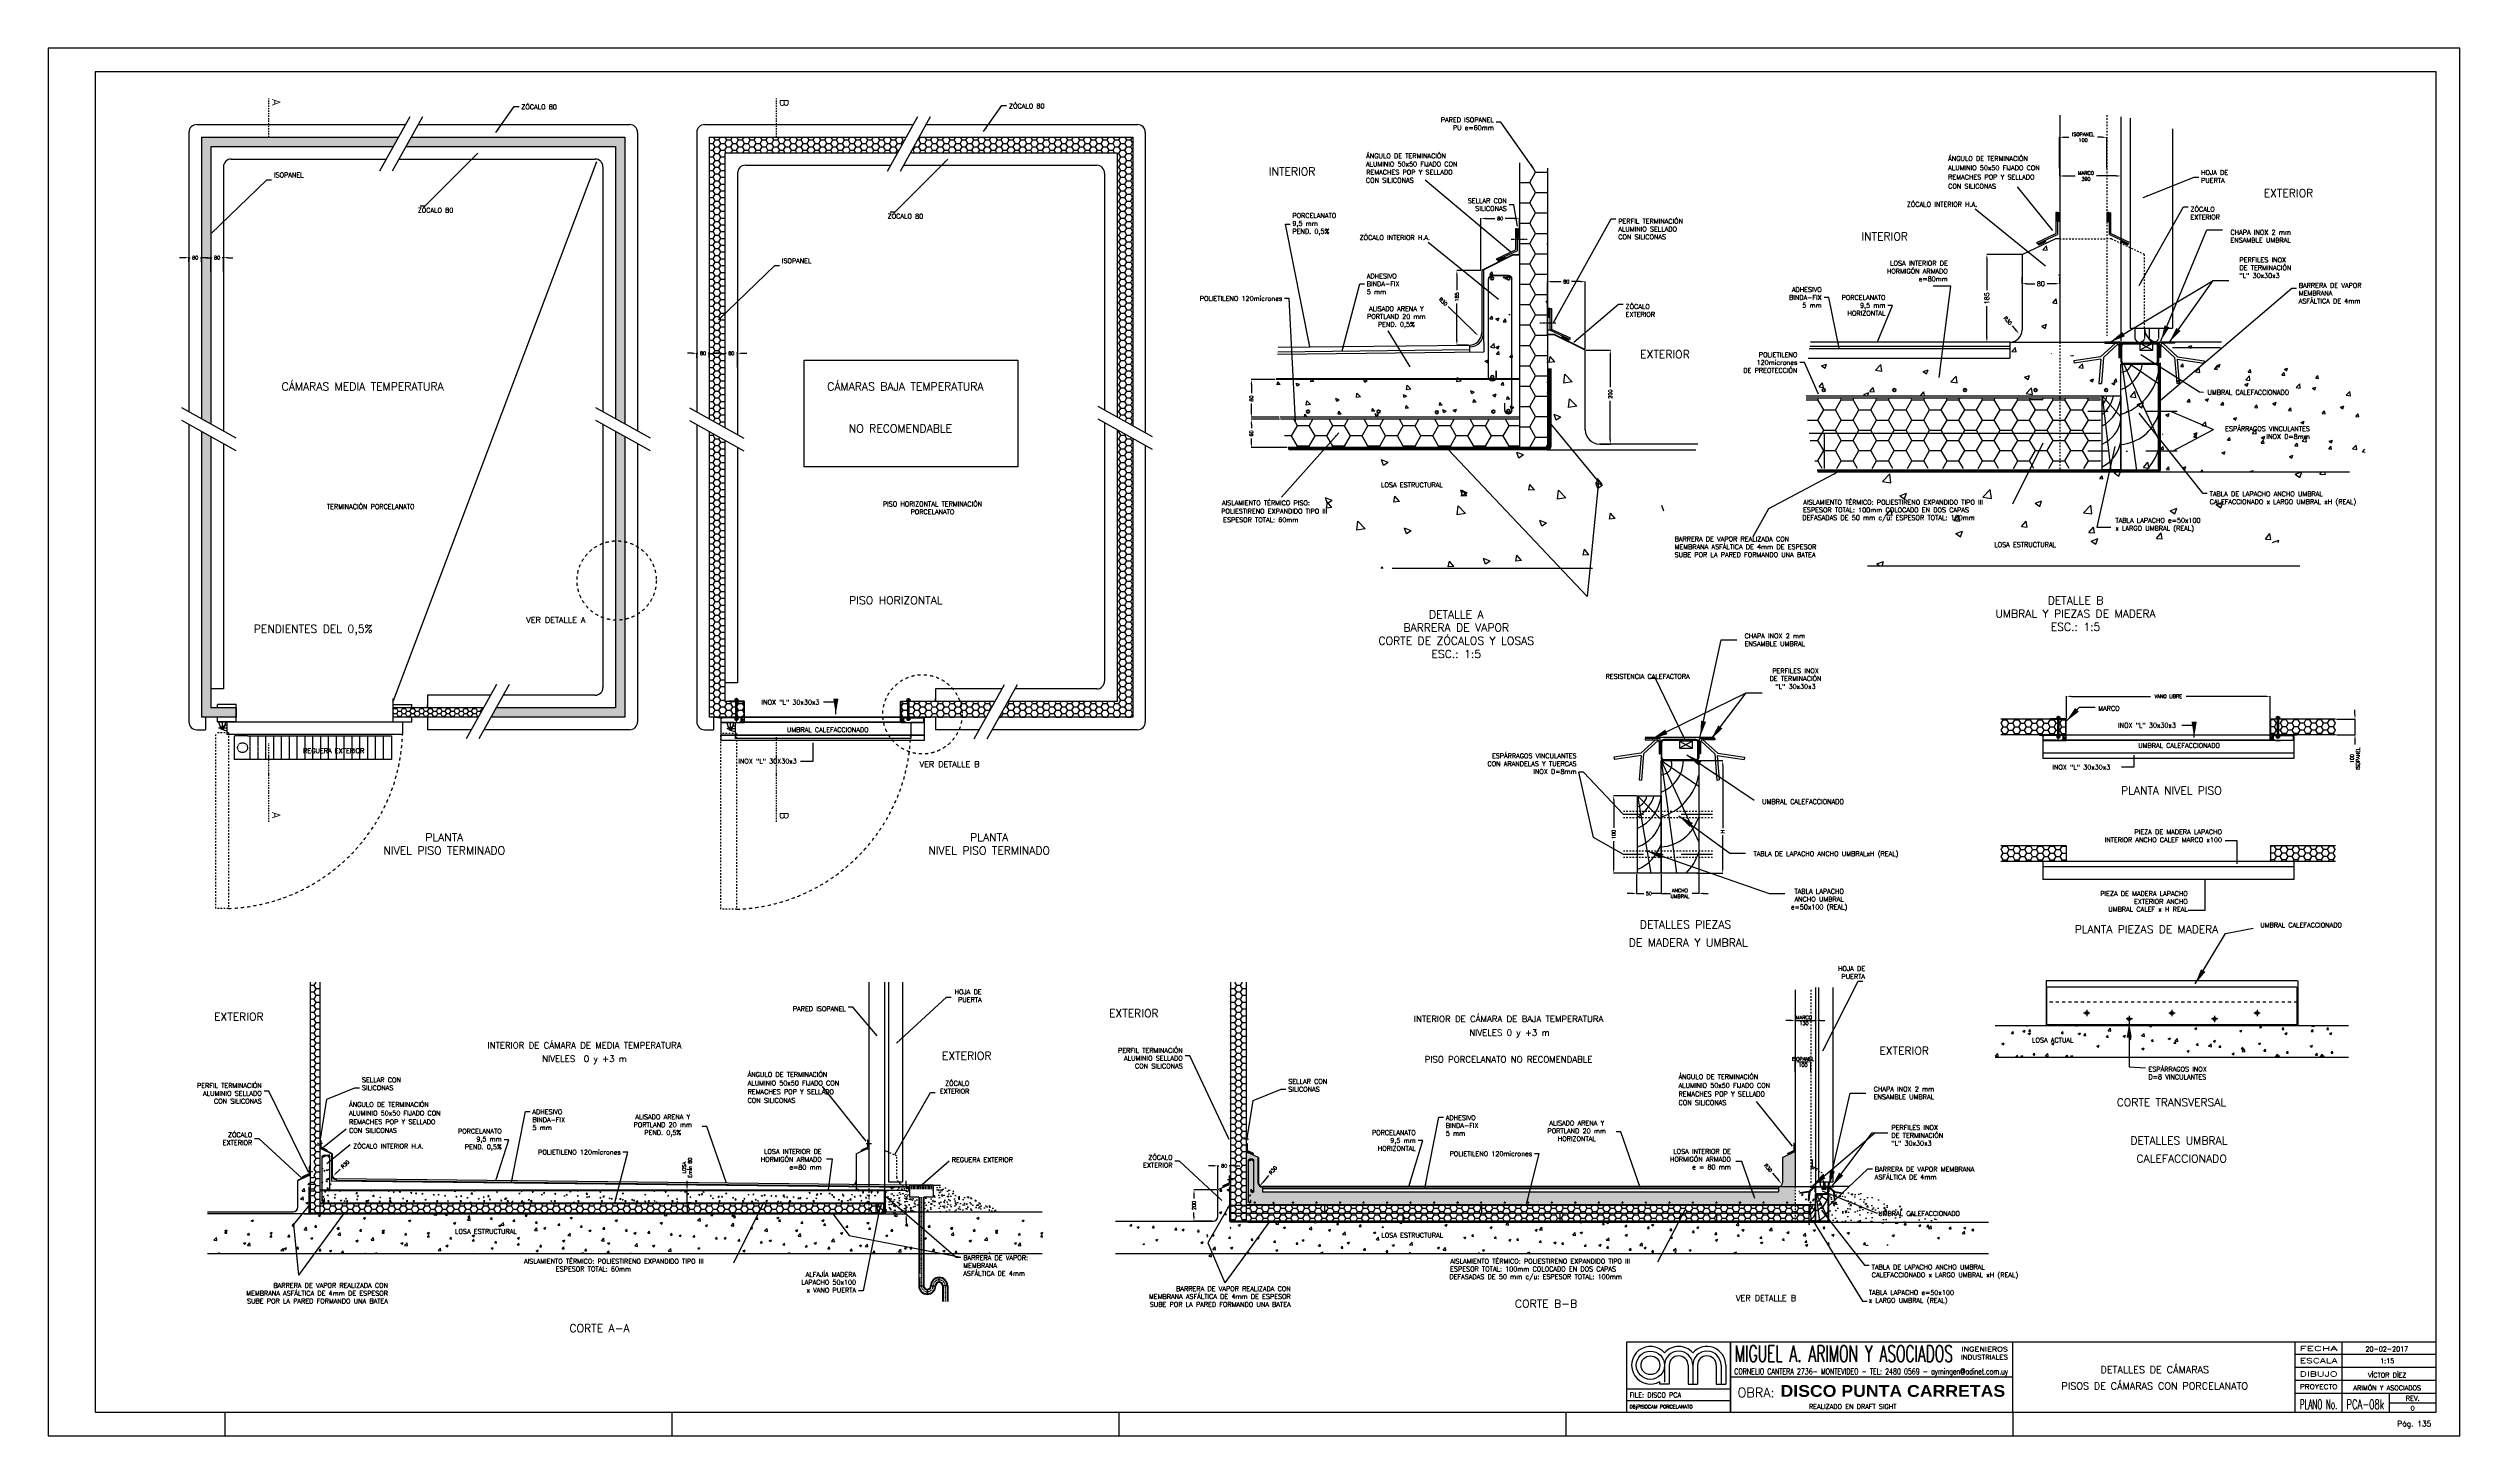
# Model space of a CAD drawing. Extents: x 20 to 15395, y -28849 to -19999.
import ezdxf
from ezdxf.enums import TextEntityAlignment as Align

# ---------------------------------------------------------------- set-up
doc = ezdxf.new("R2010")
doc.units = 0
doc.header["$LTSCALE"] = 0.1
doc.header["$MEASUREMENT"] = 0
doc.header["$PDMODE"] = 33
for name, pattern in [('CEN10', [160, 80, -40, 0, -40]), ('CEN2', [32, 16, -8, 0, -8]), ('CEN40 - . -', [4400, 2000, -1200, 0, -1200]), ('CEN5', [80, 40, -20, 0, -20]), ('PUN10', [40, 20, -20]), ('PUN100', [400, 200, -200]), ('PUN50', [200, 100, -100])]:
    doc.linetypes.add(name, pattern=pattern)
doc.layers.get('0').update_dxf_attribs({"linetype": 'CONTINUOUS'})
doc.layers.get('DEFPOINTS').update_dxf_attribs({"linetype": 'CONTINUOUS'})
for name, color, linetype in [('03', 7, 'CONTINUOUS'), ('a construir', 252, 'CONTINUOUS'), ('EQ', 8, 'CONTINUOUS'), ('FI', 2, 'CONTINUOUS'), ('GR', 9, 'CONTINUOUS'), ('IS', 5, 'CONTINUOUS'), ('ISO', 151, 'CONTINUOUS'), ('ISO-2', 24, 'CONTINUOUS'), ('ISO-FI', 140, 'CONTINUOUS'), ('MA', 15, 'CONTINUOUS'), ('madera', 12, 'CONTINUOUS'), ('ME', 7, 'CONTINUOUS'), ('MF', 8, 'CONTINUOUS'), ('MFF', 8, 'CONTINUOUS'), ('TX', 13, 'CONTINUOUS')]:
    doc.layers.add(name, color=color, linetype=linetype)
doc.layers.add('2.0', color=7, linetype='CONTINUOUS', lineweight=200)
doc.styles.add('ROMANS', font='romans')
doc.styles.add('SANSSERIFBOLD', font='sasb____.pfb')
doc.styles.get("Standard").update_dxf_attribs({"font": 'ITALIC'})
doc.dimstyles.new('1a10', dxfattribs={"dimtxt": 15, "dimasz": 15, "dimexe": 1, "dimexo": 1, "dimgap": 0, "dimtad": 0, "dimtih": 1, "dimtoh": 1, "dimdec": 0, "dimzin": 0, "dimdsep": 46, "dimlunit": 6, "dimtxsty": 'ROMANS', "dimcen": 2, "dimclrd": 256, "dimclre": 256, "dimclrt": 256, "dimadec": 0, "dimazin": 0, "dimtfac": 1, "dimtdec": 0, "dimtofl": 0, "dimtmove": 2, "dimatfit": 2, "dimfxl": 3, "dimfxlon": 1, "dimtolj": 1, "dimtzin": 0, "dimlwd": -1, "dimlwe": -1, "dimarcsym": 0})
doc.dimstyles.new('FABI', dxfattribs={"dimtxt": 100, "dimasz": 100, "dimexe": 10, "dimexo": 50, "dimgap": 50, "dimtad": 0, "dimtih": 1, "dimtoh": 1, "dimdec": 0, "dimzin": 0, "dimdsep": 46, "dimtxsty": 'ROMANS', "dimcen": 0.9, "dimclrd": 256, "dimclrt": 256, "dimadec": 4, "dimazin": 0, "dimtfac": 1, "dimtdec": 0, "dimtofl": 0, "dimtmove": 2, "dimatfit": 3, "dimfxl": 1, "dimtolj": 1, "dimtzin": 0, "dimlwd": -1, "dimarcsym": 0})
doc.dimstyles.new('RPM 1-15', dxfattribs={"dimscale": 15, "dimtxt": 1.5, "dimasz": 2, "dimexe": 0.0625, "dimexo": 0.38, "dimgap": 1, "dimtad": 0, "dimdec": 0, "dimtxsty": 'ROMANS', "dimcen": 2.5, "dimclrd": 256, "dimclre": 256, "dimclrt": 256, "dimazin": 0, "dimtfac": 1, "dimtdec": 0, "dimtmove": 0, "dimatfit": 1, "dimfxl": 1, "dimtolj": 1, "dimlwd": -1, "dimlwe": -1, "dimarcsym": 0})
doc.dimstyles.new('RPM 1-50', dxfattribs={"dimscale": 50, "dimtxt": 1.5, "dimasz": 2, "dimexe": 0.0625, "dimexo": 0.38, "dimgap": 1, "dimtad": 0, "dimdec": 0, "dimtxsty": 'ROMANS', "dimcen": 2.5, "dimclrd": 256, "dimclre": 256, "dimclrt": 256, "dimazin": 0, "dimtfac": 1, "dimtdec": 0, "dimtmove": 0, "dimatfit": 1, "dimfxl": 1, "dimtolj": 1, "dimlwd": -1, "dimlwe": -1, "dimarcsym": 0})
doc.dimstyles.get("Standard").update_dxf_attribs({"dimtxt": 0.18, "dimasz": 0.18, "dimexe": 0.18, "dimexo": 0.0625, "dimgap": 0.09, "dimtad": 0, "dimtih": 1, "dimtoh": 1, "dimdec": 4, "dimzin": 0, "dimdsep": 46, "dimtxsty": 'Standard', "dimcen": 0.09, "dimadec": 0, "dimazin": 0, "dimtfac": 1, "dimtdec": 4, "dimtofl": 0, "dimtmove": 0, "dimatfit": 3, "dimfxl": 1, "dimtolj": 1, "dimtzin": 0, "dimarcsym": 0})
pattern_1 = [(50, (7669.35, 0), (71.72602, -6.27521), [7.5, -82.5]), (355, (7669.35, 0), (-13.87513, 75.21921), [6, -66]), (100.4514, (7675.325, -0.52), (57.85094, 68.94395), [6.37402, -70.11421]), (46.1842, (7669.35, 20), (106.7241, -16.5519), [11.25, -123.75]), (96.6356, (7678.24, 18.62), (93.46627, 97.4118), [9.56103, -105.1713]), (351.1842, (7669.35, 20), (93.4662, 97.41186), [9, -99]), (21, (7679.35, 15), (59.6907, -40.26189), [7.5, -82.5]), (326, (7679.35, 15), (24.33153, 72.515), [6, -66]), (71.4514, (7684.32, 11.645), (84.02226, 32.25305), [6.37402, -70.11421]), (37.5, (7669.348, 0), (1.215986, 33.289385), [0, -65.2, 0, -67, 0, -66.25]), (7.5, (7669.348, 0), (26.306954, 39.44117), [0, -38.2, 0, -63.7, 0, -25.25]), (327.5, (7647.048, 0), (53.382244, -2.255487), [0, -25, 0, -78, 0, -103.5]), (317.5, (7637.048, 0), (58.31862, 10.0105), [0, -32.5, 0, -51.8, 0, -73.5])]
pattern_2 = [(0, (1, 0), (28.125, 16.237976), [18.75, -37.5]), (120, (1, 0), (-28.125, 16.237976), [18.75, -37.5]), (60, (1, 0), (6e-08, 32.475953), [-37.5, 18.75])]

# ---------------------------------------------------------------- blocks, each defined once
blk = doc.blocks.new('*D412')
at = {"layer": 'DEFPOINTS', "color": 0, "transparency": 16777216}
for p in [(10525, -24543), (10525, -25261), (10696, -25261)]:
    blk.add_point(p, dxfattribs=at)
at = {"layer": 'TX', "transparency": 16777216}
for p, q in [((10530, -24543), (10696, -24543)), ((10696, -24573), (10696, -24973)), ((10696, -25231), (10696, -25018)), ((10530, -25261), (10696, -25261))]:
    blk.add_line(p, q, dxfattribs=at)
for points in [[(10691, -24573), (10701, -24573), (10696, -24543)], [(10691, -25231), (10701, -25231), (10696, -25261)]]:
    blk.add_solid(points, dxfattribs=at)
at = {"layer": 'TX', "transparency": 16777216, "insert": (10696, -24996), "char_height": 22.5, "attachment_point": 5, "rotation": 90, "style": 'ROMANS'}
blk.add_mtext('\\A1;H', dxfattribs=at)
blk = doc.blocks.new('*D413')
at = {"layer": 'DEFPOINTS', "color": 0, "transparency": 16777216}
for p in [(10153, -24767), (10001, -25261), (10153, -25261)]:
    blk.add_point(p, dxfattribs=at)
at = {"layer": 'TX', "transparency": 16777216}
for p, q in [((10147, -24767), (10000, -24767)), ((10001, -24797), (10001, -24972)), ((10001, -25231), (10001, -25056)), ((10147, -25261), (10000, -25261))]:
    blk.add_line(p, q, dxfattribs=at)
for points in [[(9996, -24797), (10006, -24797), (10001, -24767)], [(9996, -25231), (10006, -25231), (10001, -25261)]]:
    blk.add_solid(points, dxfattribs=at)
at = {"layer": 'TX', "transparency": 16777216, "insert": (10001, -25014), "char_height": 22.5, "attachment_point": 5, "rotation": 90, "style": 'ROMANS'}
blk.add_mtext('\\A1;100', dxfattribs=at)
blk = doc.blocks.new('*D414')
at = {"layer": 'DEFPOINTS', "color": 0, "transparency": 16777216}
for p in [(10147, -25261), (10303, -25261), (10303, -25390)]:
    blk.add_point(p, dxfattribs=at)
at = {"layer": 'TX', "transparency": 16777216}
for p, q in [((10147, -25267), (10147, -25391)), ((10303, -25267), (10303, -25391)), ((10117, -25390), (10087, -25390)), ((10147, -25390), (10192, -25390)), ((10303, -25390), (10258, -25390)), ((10333, -25390), (10363, -25390))]:
    blk.add_line(p, q, dxfattribs=at)
for points in [[(10117, -25385), (10117, -25395), (10147, -25390)], [(10333, -25385), (10333, -25395), (10303, -25390)]]:
    blk.add_solid(points, dxfattribs=at)
at = {"layer": 'TX', "transparency": 16777216, "insert": (10225, -25390), "char_height": 22.5, "attachment_point": 5, "style": 'ROMANS'}
blk.add_mtext('\\A1;50', dxfattribs=at)
blk = doc.blocks.new('*D415')
at = {"layer": 'DEFPOINTS', "color": 0, "transparency": 16777216}
for p in [(10303, -25261), (10543, -25261), (10543, -25390)]:
    blk.add_point(p, dxfattribs=at)
at = {"layer": 'TX', "transparency": 16777216}
for p, q in [((10303, -25267), (10303, -25391)), ((10543, -25267), (10543, -25391)), ((10273, -25390), (10243, -25390)), ((10303, -25390), (10344, -25390)), ((10543, -25390), (10501, -25390)), ((10573, -25390), (10603, -25390))]:
    blk.add_line(p, q, dxfattribs=at)
for points in [[(10273, -25385), (10273, -25395), (10303, -25390)], [(10573, -25385), (10573, -25395), (10543, -25390)]]:
    blk.add_solid(points, dxfattribs=at)
at = {"layer": 'TX', "transparency": 16777216, "insert": (10423, -25390), "char_height": 22.5, "attachment_point": 5, "style": 'ROMANS'}
blk.add_mtext('\\A1;ANCHO\\PUMBRAL', dxfattribs=at)
blk = doc.blocks.new('*D416')
at = {"layer": 'DEFPOINTS', "color": 0, "linetype": 'Continuous', "transparency": 16777216}
for p in [(14603, -24279), (14603, -24379), (14727, -24379)]:
    blk.add_point(p, dxfattribs=at)
at = {"layer": 'TX', "linetype": 'Continuous', "transparency": 16777216}
for p, q in [((14609, -24279), (14728, -24279)), ((14727, -24249), (14727, -24219)), ((14727, -24279), (14727, -24379)), ((14609, -24379), (14728, -24379)), ((14727, -24409), (14727, -24439))]:
    blk.add_line(p, q, dxfattribs=at)
for points in [[(14722, -24249), (14732, -24249), (14727, -24279)], [(14722, -24409), (14732, -24409), (14727, -24379)]]:
    blk.add_solid(points, dxfattribs=at)
at = {"layer": 'TX', "linetype": 'Continuous', "transparency": 16777216, "insert": (14727, -24530), "char_height": 22.5, "attachment_point": 5, "rotation": 90, "style": 'ROMANS'}
blk.add_mtext('\\A1;100\\PISOPANEL', dxfattribs=at)
blk = doc.blocks.new('*D417')
at = {"layer": 'DEFPOINTS', "color": 0, "linetype": 'Continuous', "transparency": 16777216}
for p in [(14187, -24133), (12887, -24281), (14187, -24281)]:
    blk.add_point(p, dxfattribs=at)
at = {"layer": 'TX', "linetype": 'Continuous', "transparency": 16777216}
for p, q in [((12887, -24275), (12887, -24132)), ((12917, -24133), (13423, -24133)), ((14157, -24133), (13650, -24133)), ((14187, -24275), (14187, -24132))]:
    blk.add_line(p, q, dxfattribs=at)
for points in [[(12917, -24128), (12917, -24138), (12887, -24133)], [(14157, -24128), (14157, -24138), (14187, -24133)]]:
    blk.add_solid(points, dxfattribs=at)
at = {"layer": 'TX', "linetype": 'Continuous', "transparency": 16777216, "insert": (13537, -24133), "char_height": 22.5, "attachment_point": 5, "style": 'ROMANS'}
blk.add_mtext('\\A1;VANO LIBRE', dxfattribs=at)
blk = doc.blocks.new('*D418')
at = {"layer": 'DEFPOINTS', "color": 0, "transparency": 16777216}
for p in [(7744, -27257), (7763, -27234)]:
    blk.add_point(p, dxfattribs=at)
at = {"layer": 'TX', "transparency": 16777216}
blk.add_line((7800, -27190), (7763, -27234), dxfattribs=at)
blk.add_solid([(7759, -27231), (7767, -27237), (7744, -27257)], dxfattribs=at)
at = {"layer": 'TX', "transparency": 16777216, "insert": (7829, -27156), "char_height": 22.5, "attachment_point": 5, "rotation": 49.7299, "style": 'ROMANS'}
blk.add_mtext('\\A1;R30', dxfattribs=at)
blk = doc.blocks.new('*D419')
at = {"layer": 'DEFPOINTS', "color": 0, "transparency": 16777216}
for p in [(11158, -26533), (11258, -26465), (11258, -26533)]:
    blk.add_point(p, dxfattribs=at)
at = {"layer": 'TX', "transparency": 16777216}
for p, q in [((11158, -26527), (11158, -26464)), ((11188, -26465), (11228, -26465)), ((11258, -26527), (11258, -26464))]:
    blk.add_line(p, q, dxfattribs=at)
for points in [[(11188, -26460), (11188, -26470), (11158, -26465)], [(11228, -26460), (11228, -26470), (11258, -26465)]]:
    blk.add_solid(points, dxfattribs=at)
at = {"layer": 'TX', "transparency": 16777216, "insert": (11208, -26465), "char_height": 22.5, "attachment_point": 5, "style": 'ROMANS'}
blk.add_mtext('\\A1;ISOPANEL\\P100', dxfattribs=at)
blk = doc.blocks.new('*D420')
at = {"layer": 'DEFPOINTS', "color": 0, "transparency": 16777216}
for p in [(11052, -27219), (11071, -27242)]:
    blk.add_point(p, dxfattribs=at)
at = {"layer": 'TX', "transparency": 16777216}
blk.add_line((11014, -27175), (11052, -27219), dxfattribs=at)
blk.add_solid([(11055, -27216), (11048, -27222), (11071, -27242)], dxfattribs=at)
at = {"layer": 'TX', "transparency": 16777216, "insert": (10986, -27141), "char_height": 22.5, "attachment_point": 5, "rotation": 310.2701, "style": 'ROMANS'}
blk.add_mtext('\\A1;R30', dxfattribs=at)
blk = doc.blocks.new('*D421')
at = {"layer": 'DEFPOINTS', "color": 0, "transparency": 16777216}
for p in [(11158, -26162), (11288, -26162), (11288, -26200)]:
    blk.add_point(p, dxfattribs=at)
at = {"layer": 'TX', "transparency": 16777216}
for p, q in [((11128, -26200), (11098, -26200)), ((11158, -26168), (11158, -26201)), ((11158, -26200), (11288, -26200)), ((11288, -26168), (11288, -26201)), ((11318, -26200), (11348, -26200))]:
    blk.add_line(p, q, dxfattribs=at)
for points in [[(11128, -26195), (11128, -26205), (11158, -26200)], [(11318, -26195), (11318, -26205), (11288, -26200)]]:
    blk.add_solid(points, dxfattribs=at)
at = {"layer": 'TX', "transparency": 16777216, "insert": (11214, -26200), "char_height": 22.5, "attachment_point": 5, "style": 'ROMANS'}
blk.add_mtext('\\A1;MARCO\\P130', dxfattribs=at)
blk = doc.blocks.new('*D424')
at = {"layer": 'DEFPOINTS', "color": 0, "transparency": 16777216}
for p in [(1838, -27191), (1857, -27173)]:
    blk.add_point(p, dxfattribs=at)
at = {"layer": 'TX', "transparency": 16777216}
blk.add_line((1881, -27149), (1860, -27170), dxfattribs=at)
blk.add_solid([(1856, -27166), (1863, -27173), (1838, -27191)], dxfattribs=at)
at = {"layer": 'TX', "transparency": 16777216, "insert": (1913, -27118), "char_height": 22.5, "attachment_point": 5, "rotation": 44.2828, "style": 'ROMANS'}
blk.add_mtext('\\A1;R30', dxfattribs=at)
blk = doc.blocks.new('*D423')
at = {"layer": 'DEFPOINTS', "color": 0, "transparency": 16777216}
for p in [(4093, -27284), (4124, -27284), (4124, -27364)]:
    blk.add_point(p, dxfattribs=at)
at = {"layer": 'TX', "transparency": 16777216}
for p, q in [((4119, -27284), (4092, -27284)), ((4119, -27364), (4092, -27364)), ((4093, -27254), (4093, -27224)), ((4093, -27364), (4093, -27284)), ((4093, -27394), (4093, -27424))]:
    blk.add_line(p, q, dxfattribs=at)
for points in [[(4088, -27254), (4098, -27254), (4093, -27284)], [(4088, -27394), (4098, -27394), (4093, -27364)]]:
    blk.add_solid(points, dxfattribs=at)
at = {"layer": 'TX', "transparency": 16777216, "insert": (4093, -27139), "char_height": 22.5, "attachment_point": 5, "rotation": 90, "style": 'ROMANS'}
blk.add_mtext('\\A1;LOSA\\PEmÍn 80', dxfattribs=at)
blk = doc.blocks.new('*D422')
at = {"layer": 'DEFPOINTS', "color": 0, "linetype": 'Continuous', "transparency": 16777216}
for p in [(5317, -27282), (5351, -27433), (5490, -27433)]:
    blk.add_point(p, dxfattribs=at)
at = {"layer": 'TX', "linetype": 'Continuous', "transparency": 16777216}
for p, q in [((5323, -27282), (5491, -27282)), ((5490, -27252), (5490, -27222)), ((5490, -27282), (5490, -27294)), ((5357, -27433), (5491, -27433)), ((5490, -27433), (5490, -27379)), ((5490, -27463), (5490, -27493))]:
    blk.add_line(p, q, dxfattribs=at)
for points in [[(5485, -27252), (5495, -27252), (5490, -27282)], [(5485, -27463), (5495, -27463), (5490, -27433)]]:
    blk.add_solid(points, dxfattribs=at)
at = {"layer": 'TX', "linetype": 'Continuous', "transparency": 16777216, "insert": (5490, -27337), "char_height": 22.5, "attachment_point": 5, "rotation": 90, "style": 'ROMANS'}
blk.add_mtext('\\A1;140', dxfattribs=at)
blk = doc.blocks.new('*D426')
at = {"layer": 'DEFPOINTS', "color": 0, "transparency": 16777216}
for p in [(7849, -22113), (7691, -22353), (7873, -22353)]:
    blk.add_point(p, dxfattribs=at)
at = {"layer": 'TX', "transparency": 16777216}
for p, q in [((7843, -22113), (7690, -22113)), ((7691, -22143), (7691, -22199)), ((7691, -22323), (7691, -22266)), ((7867, -22353), (7690, -22353))]:
    blk.add_line(p, q, dxfattribs=at)
for points in [[(7686, -22143), (7696, -22143), (7691, -22113)], [(7686, -22323), (7696, -22323), (7691, -22353)]]:
    blk.add_solid(points, dxfattribs=at)
at = {"layer": 'TX', "transparency": 16777216, "insert": (7691, -22233), "char_height": 22.5, "attachment_point": 5, "rotation": 90, "style": 'ROMANS'}
blk.add_mtext('\\A1;80', dxfattribs=at)
blk = doc.blocks.new('*D427')
at = {"layer": 'DEFPOINTS', "color": 0, "transparency": 16777216}
for p in [(7876, -22366), (7691, -22546), (7925, -22546)]:
    blk.add_point(p, dxfattribs=at)
at = {"layer": 'TX', "transparency": 16777216}
for p, q in [((7870, -22366), (7690, -22366)), ((7691, -22396), (7691, -22423)), ((7919, -22546), (7690, -22546)), ((7691, -22516), (7691, -22489))]:
    blk.add_line(p, q, dxfattribs=at)
for points in [[(7686, -22396), (7696, -22396), (7691, -22366)], [(7686, -22516), (7696, -22516), (7691, -22546)]]:
    blk.add_solid(points, dxfattribs=at)
at = {"layer": 'TX', "transparency": 16777216, "insert": (7691, -22456), "char_height": 22.5, "attachment_point": 5, "rotation": 90, "style": 'ROMANS'}
blk.add_mtext('\\A1;60', dxfattribs=at)
blk = doc.blocks.new('*D430')
at = {"layer": 'DEFPOINTS', "color": 0, "transparency": 16777216}
for p in [(9400, -21085), (9400, -21318), (9154, -21416)]:
    blk.add_point(p, dxfattribs=at)
at = {"layer": 'TX', "transparency": 16777216}
for p, q in [((9154, -21410), (9154, -21084)), ((9184, -21085), (9244, -21085)), ((9370, -21085), (9310, -21085)), ((9400, -21312), (9400, -21084))]:
    blk.add_line(p, q, dxfattribs=at)
for points in [[(9184, -21080), (9184, -21090), (9154, -21085)], [(9370, -21080), (9370, -21090), (9400, -21085)]]:
    blk.add_solid(points, dxfattribs=at)
at = {"layer": 'TX', "transparency": 16777216, "insert": (9277, -21085), "char_height": 22.5, "attachment_point": 5, "style": 'ROMANS'}
blk.add_mtext('\\A1;80', dxfattribs=at)
blk = doc.blocks.new('*D425')
at = {"layer": 'DEFPOINTS', "color": 0, "transparency": 16777216}
for p in [(9082, -21779), (9137, -21833)]:
    blk.add_point(p, dxfattribs=at)
at = {"layer": 'TX', "transparency": 16777216}
blk.add_line((8946, -21646), (9116, -21812), dxfattribs=at)
blk.add_solid([(9119, -21809), (9112, -21816), (9137, -21833)], dxfattribs=at)
at = {"layer": 'TX', "transparency": 16777216, "insert": (8914, -21616), "char_height": 22.5, "attachment_point": 5, "rotation": 315.7172, "style": 'ROMANS'}
blk.add_mtext('\\A1;R30', dxfattribs=at)
blk = doc.blocks.new('*D428')
at = {"layer": 'DEFPOINTS', "color": 0, "transparency": 16777216}
for p in [(9160, -21416), (9001, -21893), (9082, -21893)]:
    blk.add_point(p, dxfattribs=at)
at = {"layer": 'TX', "transparency": 16777216}
for p, q in [((9154, -21416), (9000, -21416)), ((9001, -21446), (9001, -21542)), ((9001, -21863), (9001, -21627)), ((9076, -21893), (9000, -21893))]:
    blk.add_line(p, q, dxfattribs=at)
for points in [[(8996, -21446), (9006, -21446), (9001, -21416)], [(8996, -21863), (9006, -21863), (9001, -21893)]]:
    blk.add_solid(points, dxfattribs=at)
at = {"layer": 'TX', "transparency": 16777216, "insert": (9001, -21585), "char_height": 22.5, "attachment_point": 5, "rotation": 90, "style": 'ROMANS'}
blk.add_mtext('\\A1;185', dxfattribs=at)
blk = doc.blocks.new('*D429')
at = {"layer": 'DEFPOINTS', "color": 0, "transparency": 16777216}
for p in [(9820, -21924), (9910, -22524), (9979, -22524)]:
    blk.add_point(p, dxfattribs=at)
at = {"layer": 'TX', "transparency": 16777216}
for p, q in [((9825, -21924), (9980, -21924)), ((9979, -21954), (9979, -22161)), ((9979, -22494), (9979, -22249)), ((9915, -22524), (9980, -22524))]:
    blk.add_line(p, q, dxfattribs=at)
for points in [[(9974, -21954), (9984, -21954), (9979, -21924)], [(9974, -22494), (9984, -22494), (9979, -22524)]]:
    blk.add_solid(points, dxfattribs=at)
at = {"layer": 'TX', "transparency": 16777216, "insert": (9979, -22205), "char_height": 22.5, "attachment_point": 5, "rotation": 90, "style": 'ROMANS'}
blk.add_mtext('\\A1;200', dxfattribs=at)
blk = doc.blocks.new('*D431')
at = {"layer": 'DEFPOINTS', "color": 0, "transparency": 16777216}
for p in [(9578, -21488), (9578, -21829), (9820, -21924)]:
    blk.add_point(p, dxfattribs=at)
at = {"layer": 'TX', "transparency": 16777216}
for p, q in [((9578, -21824), (9578, -21487)), ((9608, -21488), (9665, -21488)), ((9790, -21488), (9732, -21488)), ((9820, -21918), (9820, -21487))]:
    blk.add_line(p, q, dxfattribs=at)
for points in [[(9608, -21483), (9608, -21493), (9578, -21488)], [(9790, -21483), (9790, -21493), (9820, -21488)]]:
    blk.add_solid(points, dxfattribs=at)
at = {"layer": 'TX', "transparency": 16777216, "insert": (9699, -21488), "char_height": 22.5, "attachment_point": 5, "style": 'ROMANS'}
blk.add_mtext('\\A1;80', dxfattribs=at)
blk = doc.blocks.new('*D433')
at = {"layer": 'DEFPOINTS', "color": 0, "transparency": 16777216}
for p in [(12526, -21752), (12585, -21820)]:
    blk.add_point(p, dxfattribs=at)
at = {"layer": 'TX', "transparency": 16777216}
blk.add_line((12542, -21770), (12565, -21797), dxfattribs=at)
blk.add_solid([(12569, -21794), (12561, -21801), (12585, -21820)], dxfattribs=at)
at = {"layer": 'TX', "transparency": 16777216, "insert": (12514, -21737), "char_height": 22.5, "attachment_point": 5, "rotation": 310.2701, "style": 'ROMANS'}
blk.add_mtext('\\A1;R30', dxfattribs=at)
blk = doc.blocks.new('*D432')
at = {"layer": 'DEFPOINTS', "color": 0, "transparency": 16777216}
for p in [(13144, -20567), (12844, -20771), (13144, -20771)]:
    blk.add_point(p, dxfattribs=at)
at = {"layer": 'TX', "transparency": 16777216}
for p, q in [((12844, -20765), (12844, -20566)), ((12874, -20567), (12903, -20567)), ((13114, -20567), (13085, -20567)), ((13144, -20765), (13144, -20566))]:
    blk.add_line(p, q, dxfattribs=at)
for points in [[(12874, -20562), (12874, -20572), (12844, -20567)], [(13114, -20562), (13114, -20572), (13144, -20567)]]:
    blk.add_solid(points, dxfattribs=at)
at = {"layer": 'TX', "transparency": 16777216, "insert": (12994, -20567), "char_height": 22.5, "attachment_point": 5, "style": 'ROMANS'}
blk.add_mtext('\\A1;ISOPANEL\\P100', dxfattribs=at)
blk = doc.blocks.new('*D434')
at = {"layer": 'DEFPOINTS', "color": 0, "transparency": 16777216}
for p in [(12844, -20699), (13234, -20699), (13234, -20814)]:
    blk.add_point(p, dxfattribs=at)
at = {"layer": 'TX', "transparency": 16777216}
for p, q in [((12844, -20705), (12844, -20814)), ((13234, -20705), (13234, -20814)), ((12874, -20814), (12944, -20814)), ((13204, -20814), (13080, -20814))]:
    blk.add_line(p, q, dxfattribs=at)
for points in [[(12874, -20809), (12874, -20819), (12844, -20814)], [(13204, -20809), (13204, -20819), (13234, -20814)]]:
    blk.add_solid(points, dxfattribs=at)
at = {"layer": 'TX', "transparency": 16777216, "insert": (13012, -20814), "char_height": 22.5, "attachment_point": 5, "style": 'ROMANS'}
blk.add_mtext('\\A1;MARCO\\P390', dxfattribs=at)
blk = doc.blocks.new('*D435')
at = {"layer": 'DEFPOINTS', "color": 0, "transparency": 16777216}
for p in [(12604, -21314), (12380, -21874), (12527, -21874)]:
    blk.add_point(p, dxfattribs=at)
at = {"layer": 'TX', "color": 0, "lineweight": -2, "transparency": 16777216}
for p, q in [((12604, -21314), (12380, -21314)), ((12380, -21344), (12380, -21543)), ((12380, -21844), (12380, -21645)), ((12527, -21874), (12380, -21874))]:
    blk.add_line(p, q, dxfattribs=at)
at = {"layer": 'TX', "color": 0, "transparency": 16777216}
for points in [[(12375, -21344), (12385, -21344), (12380, -21314)], [(12375, -21844), (12385, -21844), (12380, -21874)]]:
    blk.add_solid(points, dxfattribs=at)
at = {"layer": 'TX', "color": 0, "transparency": 16777216, "insert": (12380, -21594), "char_height": 30, "attachment_point": 5, "rotation": 90, "style": 'ROMANS'}
blk.add_mtext('\\A1;185', dxfattribs=at)
blk = doc.blocks.new('*D436')
at = {"layer": 'DEFPOINTS', "color": 0, "transparency": 16777216}
for p in [(12604, -21459), (12844, -21459), (12844, -21501)]:
    blk.add_point(p, dxfattribs=at)
at = {"layer": 'TX', "color": 0, "lineweight": -2, "transparency": 16777216}
for p, q in [((12604, -21459), (12604, -21501)), ((12634, -21501), (12685, -21501)), ((12814, -21501), (12764, -21501)), ((12844, -21459), (12844, -21501))]:
    blk.add_line(p, q, dxfattribs=at)
at = {"layer": 'TX', "color": 0, "transparency": 16777216}
for points in [[(12634, -21496), (12634, -21506), (12604, -21501)], [(12814, -21496), (12814, -21506), (12844, -21501)]]:
    blk.add_solid(points, dxfattribs=at)
at = {"layer": 'TX', "color": 0, "transparency": 16777216, "insert": (12724, -21501), "char_height": 30, "attachment_point": 5, "style": 'ROMANS'}
blk.add_mtext('\\A1;80', dxfattribs=at)
blk = doc.blocks.new('*D437')
at = {"layer": 'DEFPOINTS', "color": 0, "transparency": 16777216}
for p in [(7477, -27280), (7325, -27480), (7447, -27480)]:
    blk.add_point(p, dxfattribs=at)
at = {"layer": 'TX', "transparency": 16777216}
for p, q in [((7471, -27280), (7324, -27280)), ((7325, -27310), (7325, -27336)), ((7441, -27480), (7324, -27480)), ((7325, -27450), (7325, -27424))]:
    blk.add_line(p, q, dxfattribs=at)
for points in [[(7320, -27310), (7330, -27310), (7325, -27280)], [(7320, -27450), (7330, -27450), (7325, -27480)]]:
    blk.add_solid(points, dxfattribs=at)
at = {"layer": 'TX', "transparency": 16777216, "insert": (7325, -27380), "char_height": 22.5, "attachment_point": 5, "rotation": 90, "style": 'ROMANS'}
blk.add_mtext('\\A1;200', dxfattribs=at)
blk = doc.blocks.new('*D438')
at = {"layer": 'DEFPOINTS', "color": 0, "transparency": 16777216}
for p in [(7557, -27127), (7557, -27173), (7477, -27280)]:
    blk.add_point(p, dxfattribs=at)
at = {"layer": 'TX', "transparency": 16777216}
for p, q in [((7447, -27127), (7417, -27127)), ((7477, -27275), (7477, -27126)), ((7477, -27127), (7484, -27127)), ((7557, -27127), (7550, -27127)), ((7557, -27167), (7557, -27126)), ((7587, -27127), (7617, -27127))]:
    blk.add_line(p, q, dxfattribs=at)
for points in [[(7447, -27122), (7447, -27132), (7477, -27127)], [(7587, -27122), (7587, -27132), (7557, -27127)]]:
    blk.add_solid(points, dxfattribs=at)
at = {"layer": 'TX', "transparency": 16777216, "insert": (7517, -27127), "char_height": 22.5, "attachment_point": 5, "style": 'ROMANS'}
blk.add_mtext('\\A1;80', dxfattribs=at)
blk = doc.blocks.new('*D439')
at = {"layer": 'DEFPOINTS', "color": 0, "transparency": 16777216}
for p in [(917, -21335), (917, -21368, 0), (997, -21368, 0)]:
    blk.add_point(p, dxfattribs=at)
at = {"layer": 'TX', "transparency": 16777216}
for p, q in [((887, -21335), (857, -21335)), ((917, -21362), (917, -21334)), ((917, -21335), (924, -21335)), ((997, -21335), (990, -21335)), ((997, -21362), (997, -21334)), ((1027, -21335), (1057, -21335))]:
    blk.add_line(p, q, dxfattribs=at)
for points in [[(887, -21330), (887, -21340), (917, -21335)], [(1027, -21330), (1027, -21340), (997, -21335)]]:
    blk.add_solid(points, dxfattribs=at)
at = {"layer": 'TX', "transparency": 16777216, "insert": (957, -21335), "char_height": 22.5, "attachment_point": 5, "style": 'ROMANS'}
blk.add_mtext('\\A1;80', dxfattribs=at)
blk = doc.blocks.new('*D440')
at = {"layer": 'DEFPOINTS', "color": 0, "transparency": 16777216}
for p in [(1137, -21335), (1057, -21430, 0), (1137, -21430, 0)]:
    blk.add_point(p, dxfattribs=at)
at = {"layer": 'TX', "transparency": 16777216}
for p, q in [((1027, -21335), (997, -21335)), ((1057, -21424), (1057, -21334)), ((1057, -21335), (1064, -21335)), ((1137, -21335), (1130, -21335)), ((1137, -21424), (1137, -21334)), ((1167, -21335), (1197, -21335))]:
    blk.add_line(p, q, dxfattribs=at)
for points in [[(1027, -21330), (1027, -21340), (1057, -21335)], [(1167, -21330), (1167, -21340), (1137, -21335)]]:
    blk.add_solid(points, dxfattribs=at)
at = {"layer": 'TX', "transparency": 16777216, "insert": (1097, -21335), "char_height": 22.5, "attachment_point": 5, "style": 'ROMANS'}
blk.add_mtext('\\A1;80', dxfattribs=at)
blk = doc.blocks.new('*D442')
at = {"layer": 'DEFPOINTS', "color": 0, "transparency": 16777216}
for p in [(4415, -21945), (4335, -22040, 0), (4415, -22040, 0)]:
    blk.add_point(p, dxfattribs=at)
at = {"layer": 'TX', "transparency": 16777216}
for p, q in [((4305, -21945), (4275, -21945)), ((4335, -22035), (4335, -21945)), ((4335, -21945), (4342, -21945)), ((4415, -21945), (4408, -21945)), ((4415, -22035), (4415, -21945)), ((4445, -21945), (4475, -21945))]:
    blk.add_line(p, q, dxfattribs=at)
for points in [[(4305, -21940), (4305, -21950), (4335, -21945)], [(4445, -21940), (4445, -21950), (4415, -21945)]]:
    blk.add_solid(points, dxfattribs=at)
at = {"layer": 'TX', "transparency": 16777216, "insert": (4375, -21945), "char_height": 22.5, "attachment_point": 5, "style": 'ROMANS'}
blk.add_mtext('\\A1;80', dxfattribs=at)
blk = doc.blocks.new('*D441')
at = {"layer": 'DEFPOINTS', "color": 0, "transparency": 16777216}
for p in [(4155, -21945), (4155, -21978, 0), (4235, -21978, 0)]:
    blk.add_point(p, dxfattribs=at)
at = {"layer": 'TX', "transparency": 16777216}
for p, q in [((4125, -21945), (4095, -21945)), ((4155, -21973), (4155, -21945)), ((4155, -21945), (4162, -21945)), ((4235, -21945), (4228, -21945)), ((4235, -21973), (4235, -21945)), ((4265, -21945), (4295, -21945))]:
    blk.add_line(p, q, dxfattribs=at)
for points in [[(4125, -21940), (4125, -21950), (4155, -21945)], [(4265, -21940), (4265, -21950), (4235, -21945)]]:
    blk.add_solid(points, dxfattribs=at)
at = {"layer": 'TX', "transparency": 16777216, "insert": (4195, -21945), "char_height": 22.5, "attachment_point": 5, "style": 'ROMANS'}
blk.add_mtext('\\A1;80', dxfattribs=at)

msp = doc.modelspace()

# ---------------------------------------------------------------- hatches: boundary and pattern name
at = {"layer": 'ISO-2'}
h = msp.add_hatch(dxfattribs=at)
h.set_pattern_fill('HONEY', color=256, scale=150, style=0)
h.set_pattern_definition(pattern_2)
h.paths.add_polyline_path([(1057.1, -22395.3), (997.1, -22361.9), (997.1, -20565.7), (2252.8, -20565.7), (2219.4, -20625.7), (1057.1, -20625.7)])
h = msp.add_hatch(dxfattribs=at)
h.set_pattern_fill('HONEY', color=256, scale=150, style=0)
h.set_pattern_definition(pattern_2)
h.paths.add_polyline_path([(2300.6, -20625.7), (3637.1, -20625.7), (3637.1, -22361.9), (3683.4, -22387.7), (3697.1, -22387.7), (3697.1, -20565.7), (2334, -20565.7)])
h = msp.add_hatch(dxfattribs=at)
h.set_pattern_fill('HONEY', color=256, scale=150, style=0)
h.set_pattern_definition(pattern_2)
h.paths.add_polyline_path([(1219.1, -24265.7), (1219.1, -24205.7), (1057.1, -24205.7), (1057.1, -22476.5), (997.1, -22443.1), (997.1, -24265.7), (1219, -24265.7)])
h = msp.add_hatch(dxfattribs=at)
h.set_pattern_fill('HONEY', color=256, scale=150, style=0)
h.set_pattern_definition(pattern_2)
h.paths.add_polyline_path([(3637.1, -22443.1), (3637.1, -24205.6), (2876.6, -24205.6), (2843.2, -24265.6), (3697.1, -24265.6), (3697.1, -22476.5)])
h = msp.add_hatch(dxfattribs=at)
h.set_pattern_fill('HONEY', color=256, scale=150, style=0)
h.set_pattern_definition(pattern_2)
h.paths.add_polyline_path([(2219.1, -24265.6), (2219.1, -24205.6), (2795.3, -24205.6), (2761.9, -24265.6)])
at = {"layer": 'madera', "linetype": 'Continuous'}
h = msp.add_hatch(dxfattribs=at)
h.set_pattern_fill('ANSI38', color=256, scale=50, style=0)
h.set_pattern_definition([(45, (63079.4166, -119829.367), (-4.4194174, 4.4194174), []), (135, (63079.4166, -119829.367), (-13.25825215, 4.4194174), [15.625, -9.375])])
h.paths.add_polyline_path([(13026.7, -26152.7), (13016.7, -26152.7), (13016.7, -26162.7, 0.4142136)])
h.paths.add_polyline_path([(13016.7, -26142.7), (13016.7, -26152.7), (13026.7, -26152.7, 0.4142136)])
h.paths.add_polyline_path([(13016.7, -26142.7, 0.4142136), (13006.7, -26152.7), (13016.7, -26152.7)])
h.paths.add_polyline_path([(13016.7, -26152.7), (13006.7, -26152.7, 0.4142136), (13016.7, -26162.7)])
h = msp.add_hatch(dxfattribs=at)
h.set_pattern_fill('ANSI38', color=256, scale=50, style=0)
h.set_pattern_definition([(45, (63350.4166, -119867.308), (-4.4194174, 4.4194174), []), (135, (63350.4166, -119867.308), (-13.25825215, 4.4194174), [15.625, -9.375])])
h.paths.add_polyline_path([(13297.7, -26190.6), (13287.7, -26190.6), (13287.7, -26200.6, 0.4142136)])
h.paths.add_polyline_path([(13287.7, -26180.6), (13287.7, -26190.6), (13297.7, -26190.6, 0.4142136)])
h.paths.add_polyline_path([(13287.7, -26180.6, 0.4142136), (13277.7, -26190.6), (13287.7, -26190.6)])
h.paths.add_polyline_path([(13287.7, -26190.6), (13277.7, -26190.6, 0.4142136), (13287.7, -26200.6)])
h = msp.add_hatch(dxfattribs=at)
h.set_pattern_fill('ANSI38', color=256, scale=50, style=0)
h.set_pattern_definition([(45, (63622.4166, -119829.367), (-4.4194174, 4.4194174), []), (135, (63622.4166, -119829.367), (-13.25825215, 4.4194174), [15.625, -9.375])])
h.paths.add_polyline_path([(13569.7, -26152.7), (13559.7, -26152.7), (13559.7, -26162.7, 0.4142136)])
h.paths.add_polyline_path([(13559.7, -26142.7), (13559.7, -26152.7), (13569.7, -26152.7, 0.4142136)])
h.paths.add_polyline_path([(13559.7, -26142.7, 0.4142136), (13549.7, -26152.7), (13559.7, -26152.7)])
h.paths.add_polyline_path([(13559.7, -26152.7), (13549.7, -26152.7, 0.4142136), (13559.7, -26162.7)])
h = msp.add_hatch(dxfattribs=at)
h.set_pattern_fill('ANSI38', color=256, scale=50, style=0)
h.set_pattern_definition([(45, (63894.4166, -119867.308), (-4.4194174, 4.4194174), []), (135, (63894.4166, -119867.308), (-13.25825215, 4.4194174), [15.625, -9.375])])
h.paths.add_polyline_path([(13841.7, -26190.6), (13831.7, -26190.6), (13831.7, -26200.6, 0.4142136)])
h.paths.add_polyline_path([(13831.7, -26180.6), (13831.7, -26190.6), (13841.7, -26190.6, 0.4142136)])
h.paths.add_polyline_path([(13831.7, -26180.6, 0.4142136), (13821.7, -26190.6), (13831.7, -26190.6)])
h.paths.add_polyline_path([(13831.7, -26190.6), (13821.7, -26190.6, 0.4142136), (13831.7, -26200.6)])
h = msp.add_hatch(dxfattribs=at)
h.set_pattern_fill('ANSI38', color=256, scale=50, style=0)
h.set_pattern_definition([(45, (64165.4166, -119829.367), (-4.4194174, 4.4194174), []), (135, (64165.4166, -119829.367), (-13.25825215, 4.4194174), [15.625, -9.375])])
h.paths.add_polyline_path([(14112.7, -26152.7), (14102.7, -26152.7), (14102.7, -26162.7, 0.4142136)])
h.paths.add_polyline_path([(14102.7, -26142.7), (14102.7, -26152.7), (14112.7, -26152.7, 0.4142136)])
h.paths.add_polyline_path([(14102.7, -26142.7, 0.4142136), (14092.7, -26152.7), (14102.7, -26152.7)])
h.paths.add_polyline_path([(14102.7, -26152.7), (14092.7, -26152.7, 0.4142136), (14102.7, -26162.7)])
at = {"layer": 'madera', "linetype": 'PUN50'}
h = msp.add_hatch(dxfattribs=at)
h.set_pattern_fill('AR-CONC', color=256, scale=200, style=0)
h.set_pattern_definition([(50, (-741.5, -50), (1434.52, -125.504), [150, -1650]), (355, (-741.5, -50), (-277.5, 1504.384), [120, -1320]), (100.4514, (-622, -60.5), (1157.02, 1378.88), [127.48, -1402.284]), (46.184, (-741.5, 350), (2134.48, -331.04), [225, -2475]), (96.636, (-563.6, 322.4), (1869.33, 1948.24), [191.22, -2103.43]), (351.184, (-741.5, 350), (1869.32, 1948.24), [180, -1980]), (21, (-541.5, 250), (1193.814, -805.24), [150, -1650]), (326, (-541.5, 250), (486.63, 1450.3), [120, -1320]), (71.4514, (-442, 182.9), (1680.445, 645.06), [127.48, -1402.284]), (37.5, (-741.5, -50), (24.32, 665.788), [0, -1304, 0, -1340, 0, -1325]), (7.5, (-741.5, -50), (526.139, 788.823), [0, -764, 0, -1274, 0, -505]), (327.5, (-1187.5, -50), (1067.645, -45.11), [0, -500, 0, -1560, 0, -2070]), (317.5, (-1387.5, -50), (1166.372, 200.21), [0, -650, 0, -1036, 0, -1470])])
h.paths.add_polyline_path([(8011, -27373.9), (8011, -27293.9), (8910.8, -27293.9), (8910.8, -27373.9)])
at = {"layer": 'MF'}
h = msp.add_hatch(dxfattribs=at)
h.set_pattern_fill('AR-CONC', color=256, scale=15, style=0)
h.set_pattern_definition([(50, (-741.48, -50), (107.58903, -9.41282), [11.25, -123.75]), (355, (-741.48, -50), (-20.8127, 112.8288), [9, -99]), (100.4514, (-732.51, -50.78), (86.7764, 103.41593), [9.56103, -105.1713]), (46.1842, (-741.48, -20), (160.08616, -24.82785), [16.875, -185.625]), (96.6356, (-728.14, -22.07), (140.1994, 146.1177), [14.3415, -157.75695]), (351.1842, (-741.48, -20), (140.1993, 146.1178), [13.5, -148.5]), (21, (-726.48, -27.5), (89.53606, -60.39283), [11.25, -123.75]), (326, (-726.48, -27.5), (36.4973, 108.7725), [9, -99]), (71.4514, (-719.02, -32.53), (126.0334, 48.37957), [9.56103, -105.1713]), (37.5, (-741.48, -50), (1.82398, 49.93408), [0, -97.8, 0, -100.5, 0, -99.375]), (7.5, (-741.48, -50), (39.46043, 59.16176), [0, -57.3, 0, -95.55, 0, -37.875]), (327.5, (-774.93, -50), (80.073365, -3.38323), [0, -37.5, 0, -117, 0, -155.25]), (317.5, (-789.93, -50), (87.47793, 15.01575), [0, -48.75, 0, -77.7, 0, -110.25])])
edge = h.paths.add_edge_path()
edge.add_line((7657.1, -27373.9), (7657.1, -27041.9))
edge.add_line((7657.1, -27041.9), (7666.6, -27041.9))
edge.add_line((7666.6, -27041.9), (7733.1, -27073))
edge.add_line((7733.1, -27073), (7733.1, -27233.9))
edge.add_arc((7763.1, -27233.9), 30, 180, 269.3579)
edge.add_line((7762.7, -27263.9), (7762.8, -27293.9))
edge.add_line((7762.8, -27293.9), (11051.8, -27293.9))
edge.add_line((11051.8, -27293.9), (11051.8, -27259.9))
edge.add_arc((11051.5, -27233.9), 26, 270.64315, 359.99746)
edge.add_line((11077.5, -27233.9), (11077.5, -27073.4))
edge.add_line((11077.5, -27073.4), (11148, -27040.5))
edge.add_line((11148, -27040.5), (11157.5, -27040.5))
edge.add_line((11157.5, -27040.5), (11157.5, -27373.9))
edge.add_line((11157.5, -27373.9), (7657.1, -27373.9))
h = msp.add_hatch(dxfattribs=at)
h.set_pattern_fill('AR-CONC', color=256, scale=10, style=0)
h.set_pattern_definition(pattern_1)
h.paths.add_polyline_path([(5361.1, -27420.9), (5351.5, -27264.2), (5511.5, -27266), (5511.5, -27326.3), (5570, -27326.6), (5570, -27420.9)])
h = msp.add_hatch(dxfattribs=at)
h.set_pattern_fill('AR-CONC', color=256, scale=10, style=0)
h.set_pattern_definition(pattern_1)
h.paths.add_polyline_path([(5603, -27420.9), (5603, -27326.6), (5661.5, -27326.3), (5661.5, -27251.5), (5709.9, -27251.5), (6116.5, -27420.9)])
h = msp.add_hatch(dxfattribs=at)
h.set_pattern_fill('AR-CONC', color=256, scale=15, style=0)
h.set_pattern_definition([(50, (-741.48, 0), (107.58903, -9.41282), [11.25, -123.75]), (355, (-741.48, 0), (-20.8127, 112.8288), [9, -99]), (100.4514, (-732.51, -0.78), (86.7764, 103.41593), [9.56103, -105.1713]), (46.1842, (-741.48, 30), (160.08616, -24.82785), [16.875, -185.625]), (96.6356, (-728.14, 27.93), (140.1994, 146.1177), [14.3415, -157.75695]), (351.1842, (-741.48, 30), (140.1993, 146.1178), [13.5, -148.5]), (21, (-726.48, 22.5), (89.53606, -60.39283), [11.25, -123.75]), (326, (-726.48, 22.5), (36.4973, 108.7725), [9, -99]), (71.4514, (-719.02, 17.47), (126.0334, 48.37957), [9.56103, -105.1713]), (37.5, (-741.48, 0), (1.82398, 49.93408), [0, -97.8, 0, -100.5, 0, -99.375]), (7.5, (-741.48, 0), (39.46043, 59.16176), [0, -57.3, 0, -95.55, 0, -37.875]), (327.5, (-774.93, 0), (80.073365, -3.38323), [0, -37.5, 0, -117, 0, -155.25]), (317.5, (-789.93, 0), (87.47793, 15.01575), [0, -48.75, 0, -77.7, 0, -110.25])])
h.paths.add_polyline_path([(11372.5, -27487.3), (11371.5, -27270.8), (11401.5, -27262.4), (11401.5, -27259.9), (11401.5, -27271.9), (11499.4, -27271.9), (12114, -27485.8)])
at = {"layer": 'MFF'}
for points in [[(5206.4, -27033.9), (5204.3, -27029.4), (5221.5, -27021.5), (5223.6, -27026)], [(5251.5, -26982.2), (5246.5, -26982.2), (5246.5, -26963.3), (5251.5, -26963.3)]]:
    msp.add_hatch(color=256, dxfattribs=at).paths.add_polyline_path(points)
at = {"layer": 'TX'}
for points in [[(12844.4, -21104.2), (12829.4, -21104.2), (12829.4, -21047.5), (12844.4, -21047.5)], [(13144.4, -21104.2), (13159.4, -21104.2), (13159.4, -21047.5), (13144.4, -21047.5)], [(9399.6, -21207.7), (9384.6, -21207.7), (9384.6, -21151), (9399.6, -21151)], [(9264.4, -21362.9), (9258.2, -21349.2), (9309.7, -21325.6), (9316, -21339.2)], [(12709.2, -21259.3), (12703, -21245.7), (12754.5, -21222), (12760.8, -21235.7)], [(13279.5, -21259.3), (13285.8, -21245.7), (13234.3, -21222), (13228, -21235.7)], [(9579.6, -21715.4), (9594.6, -21715.4), (9594.6, -21658.7), (9579.6, -21658.7)], [(9714.8, -21870.6), (9721, -21856.9), (9669.5, -21833.3), (9663.2, -21846.9)], [(1751, -26982.2), (1756, -26982.2), (1756, -26963.3), (1751, -26963.3)], [(1796.1, -27033.9), (1798.2, -27029.4), (1781, -27021.5), (1778.9, -27026)], [(7657.1, -27004.7), (7662.1, -27004.7), (7662.1, -26985.8), (7657.1, -26985.8)], [(7702.1, -27056.5), (7704.2, -27051.9), (7687, -27044), (7684.9, -27048.6)], [(11112.5, -27055.1), (11110.4, -27050.5), (11127.6, -27042.6), (11129.6, -27047.2)], [(11157.5, -27003.3), (11152.5, -27003.3), (11152.5, -26984.4), (11157.5, -26984.4)], [(1646, -27203.2), (1643.9, -27198.6), (1661.1, -27190.7), (1663.1, -27195.3)], [(1691, -27151.4), (1686, -27151.4), (1686, -27132.5), (1691, -27132.5)], [(7557.1, -27210.3), (7552.1, -27210.3), (7552.1, -27191.4), (7557.1, -27191.4)], [(7512, -27262), (7509.9, -27257.5), (7527.1, -27249.6), (7529.2, -27254.1)]]:
    msp.add_hatch(color=256, dxfattribs=at).paths.add_polyline_path(points)

# ---------------------------------------------------------------- linework, layer by layer
for p, q in [((5661.5, -27251.5), (5511.5, -27251.5)), ((5521.5, -27251.5), (5521.5, -27276.5)), ((5531.5, -27251.5), (5531.5, -27276.5)), ((5541.5, -27251.5), (5541.5, -27276.5)), ((5551.5, -27251.5), (5551.5, -27276.5)), ((5558.5, -27251.5), (5627.5, -27251.5)), ((5561.5, -27251.5), (5561.5, -27276.5)), ((5571.5, -27251.5), (5571.5, -27276.5)), ((5581.5, -27251.5), (5581.5, -27276.5)), ((5591.5, -27251.5), (5591.5, -27276.5)), ((5661.5, -27251.5, 0), (5601.5, -27251.5)), ((5601.5, -27251.5), (5601.5, -27276.5)), ((5611.5, -27251.5), (5611.5, -27276.5)), ((5621.5, -27251.5), (5621.5, -27276.5)), ((5631.5, -27251.5), (5631.5, -27276.5)), ((5641.5, -27251.5), (5641.5, -27276.5)), ((5651.5, -27251.5), (5651.5, -27276.5)), ((5646, -27892.5), (5679, -27892.5)), ((5722, -27892.5), (5722, -27992.5)), ((5755, -27892.5), (5722, -27892.5)), ((5755, -27892.5), (5722, -27892.5)), ((5755, -27892.5), (5755, -27992.5))]:
    msp.add_line(p, q)
for centre, radius, start, end in [((5624.5, -27892.5), 54.5, 180, 270), ((5624.5, -27892.5), 21.5, 180, 270), ((5624.5, -27892.5), 21.5, 270, 0), ((5624.5, -27892.5), 54.5, 270, 0), ((5700.5, -27892.5), 54.5, 90, 180), ((5700.5, -27892.5), 21.5, 90, 180), ((5700.5, -27892.5), 54.5, 0, 90), ((5700.5, -27892.5), 21.5, 0, 90)]:
    msp.add_arc(centre, radius, start, end)
at = {"layer": '03'}
for p, q in [((13133.2, -21874), (13576.3, -21874)), ((10200.7, -24392.4), (10644, -24392.4)), ((11253.8, -27260), (11401.5, -27260))]:
    msp.add_line(p, q, dxfattribs=at)
at = {"layer": '2.0'}
for p, q in [((9159.6, -21416), (9357.6, -21317.6)), ((9357.6, -21317.6), (9399.6, -21317.6)), ((9227.4, -21448.1), (9327.9, -21448.1)), ((9621.6, -21825.2), (9579.6, -21825.2)), ((9819.6, -21923.6), (9621.6, -21825.2)), ((9251.6, -22096.4), (9251.6, -22057.2)), ((9590.5, -22042.8), (9590.5, -22536.6)), ((9592.5, -22042.8), (9592.5, -22536.6)), ((9594.5, -22042.8), (9594.5, -22536.6)), ((9596.5, -22042.8), (9596.5, -22536.6)), ((9598.5, -22042.8), (9598.5, -22536.6)), ((13474.3, -22006.7), (13474.3, -22676.8)), ((13476.3, -22006.7), (13476.3, -22686.4)), ((13478.3, -22006.7), (13478.3, -22686.5)), ((13480.3, -22006.7), (13480.3, -22686.5)), ((13482.3, -22006.7), (13482.3, -22686.5)), ((13484.3, -22006.7), (13484.3, -22686.6)), ((9578.6, -22548.6), (7925.4, -22548.6)), ((9578.6, -22550.6), (7926.1, -22550.6)), ((9578.6, -22552.6), (7926.8, -22552.6)), ((9578.6, -22554.6), (7927.5, -22554.6)), ((9578.6, -22556.6), (7928.2, -22556.6)), ((9578.6, -22558.6), (7928.9, -22558.6)), ((11299.5, -22691.4), (13469.3, -22691.4)), ((11300.1, -22693.4), (13469.3, -22693.4)), ((11300.7, -22695.4), (13469.3, -22695.4)), ((11301.3, -22697.4), (13469.3, -22697.4)), ((11301.9, -22699.4), (13469.3, -22699.4)), ((11302.5, -22701.4), (13469.3, -22701.4)), ((1765, -27018.8), (1751, -27018.8)), ((1831, -27051.6), (1765, -27018.8)), ((1611, -27220.9), (1677, -27188.1)), ((1677, -27188.1), (1691, -27188.1)), ((1808.4, -27062.3), (1774.9, -27062.3)), ((7698.5, -27085.7), (7681, -27085.7)), ((1684.7, -27260.6), (1684.7, -27425.2)), ((1685.4, -27260.6), (1685.4, -27425.2)), ((1686.1, -27260.6), (1686.1, -27425.2)), ((1686.7, -27260.6), (1686.7, -27425.2)), ((1687.4, -27260.6), (1687.4, -27425.2)), ((1800.3, -27278.5), (1800.3, -27265.4)), ((5352.3, -27283.9), (5352.3, -27425.2)), ((5353, -27283.9), (5353, -27425.2)), ((5353.7, -27283.9), (5353.7, -27425.2)), ((5354.3, -27283.9), (5354.3, -27425.2)), ((5355, -27283.9), (5355, -27425.2)), ((5355.7, -27283.9), (5355.7, -27425.2)), ((7552.8, -27260.6), (7552.8, -27478.4)), ((7553.5, -27260.6), (7553.5, -27478.4)), ((7554.2, -27260.6), (7554.2, -27478.4)), ((7554.8, -27260.6), (7554.8, -27478.4)), ((7555.5, -27260.6), (7555.5, -27478.4)), ((7690.4, -27288.5), (7690.4, -27275.4)), ((11367.5, -27304.2), (11367.5, -27476.9)), ((11368.2, -27304.2), (11368.2, -27480.1)), ((11368.8, -27304.2), (11368.8, -27480.1)), ((11369.5, -27304.2), (11369.5, -27480.1)), ((11370.2, -27304.2), (11370.2, -27480.1)), ((11370.8, -27304.2), (11370.8, -27480.2)), ((1691.4, -27429.2), (5348.4, -27429.2)), ((1691.4, -27429.8), (5348.4, -27429.8)), ((1691.4, -27430.5), (5348.4, -27430.5)), ((1691.4, -27431.2), (5348.4, -27431.2)), ((1691.4, -27431.8), (5348.4, -27431.8)), ((1691.4, -27432.5), (5348.4, -27432.5)), ((7559.5, -27482.4), (11365.8, -27482.4)), ((7559.5, -27483.1), (11365.8, -27483.1)), ((7559.5, -27483.8), (11365.8, -27483.8)), ((7559.5, -27484.4), (11365.8, -27484.4)), ((7559.5, -27485.1), (11365.8, -27485.1)), ((7669.3, -27485.8), (11365.8, -27485.8))]:
    msp.add_line(p, q, dxfattribs=at)
for centre, radius in [((9226.1, -21467.2), 9.45), ((9329.2, -21467.2), 9.45), ((9226.8, -22096.4), 9.45), ((11340.4, -22179.7), 9.52), ((11790.4, -22179.7), 9.52), ((12240.4, -22179.7), 9.52), ((12690.4, -22179.7), 9.52), ((13140.4, -22179.7), 9.52), ((8052.2, -22316.6), 9.52), ((8502.2, -22316.6), 9.52), ((8873.2, -22320.6), 9.45), ((9233.6, -22316.6), 9.52), ((9329.2, -22312.6), 9.45), ((1774.5, -27068.7), 3.15), ((1808.9, -27068.7), 3.15), ((7680.5, -27092), 3.15), ((7698.9, -27092), 3.15), ((1774.5, -27350.5), 3.15), ((1806.4, -27351.9), 3.17), ((1808.6, -27278.5), 3.15), ((1926.5, -27353.2), 3.15), ((2050.2, -27351.9), 3.17), ((2200.2, -27351.9), 3.17), ((2350.2, -27351.9), 3.17), ((2500.2, -27351.9), 3.17), ((2650.2, -27351.9), 3.17), ((2800.2, -27351.9), 3.17), ((2950.2, -27351.9), 3.17), ((3100.2, -27351.9), 3.17), ((3250.2, -27351.9), 3.17), ((3400.2, -27351.9), 3.17), ((3550.2, -27351.9), 3.17), ((3700.2, -27351.9), 3.17), ((3850.2, -27351.9), 3.17), ((4000.2, -27351.9), 3.17), ((4150.2, -27351.9), 3.17), ((4300.2, -27351.9), 3.17), ((4450.2, -27351.9), 3.17), ((4600.2, -27351.9), 3.17), ((4750.2, -27351.9), 3.17), ((4900.2, -27351.9), 3.17), ((5080, -27353.2), 3.15), ((7680.5, -27360.5), 3.15), ((7698.7, -27288.5), 3.15), ((7712.4, -27361.9), 3.17), ((7832.5, -27363.2), 3.15), ((7956.2, -27361.9), 3.17), ((8106.2, -27361.9), 3.17), ((8256.2, -27361.9), 3.17), ((8406.2, -27361.9), 3.17), ((8556.2, -27361.9), 3.17), ((8706.2, -27361.9), 3.17), ((8856.2, -27361.9), 3.17), ((9006.2, -27361.9), 3.17), ((9156.2, -27361.9), 3.17), ((9306.2, -27361.9), 3.17), ((9456.2, -27361.9), 3.17), ((9606.2, -27361.9), 3.17), ((9756.2, -27361.9), 3.17), ((9906.2, -27361.9), 3.17), ((10056.2, -27361.9), 3.17), ((10206.2, -27361.9), 3.17), ((10356.2, -27361.9), 3.17), ((10506.2, -27361.9), 3.17), ((10656.2, -27361.9), 3.17), ((10806.2, -27361.9), 3.17), ((10956.2, -27361.9), 3.17), ((11106.2, -27361.9), 3.17), ((11256.2, -27361.9), 3.17)]:
    msp.add_circle(centre, radius, dxfattribs=at)
for centre, radius, start, end in [((9227.6, -21472.1), 24, 90.58703, 180), ((9327.6, -21472.1), 24, 0, 89.41297), ((9227.6, -22096.4), 24, 180, 0), ((9330.7, -22307.7), 24, 180, 269.41297), ((9327.6, -22307.7), 24, 270.58703, 360), ((9578.5, -22536.6), 12, 270.58703, 0), ((9578.5, -22536.6), 14, 270.58703, 0), ((9578.5, -22536.6), 22, 270.58703, 0), ((9578.5, -22536.6), 16, 270.58703, 0), ((9578.5, -22536.6), 18, 270.58703, 0), ((9578.5, -22536.6), 20, 270.58703, 0), ((13469.3, -22686.4), 15, 270, 0), ((13469.3, -22686.4), 13, 270, 0), ((13469.3, -22686.4), 11, 270, 0), ((13469.3, -22686.4), 9, 270, 0), ((13469.3, -22686.4), 7, 270, 0), ((13469.3, -22686.4), 5, 270, 0), ((1775, -27070.3), 8, 90.58703, 180), ((1808.3, -27070.3), 8, 0, 89.41297), ((7681, -27093.7), 8, 90.58703, 180), ((7698.4, -27093.7), 8, 0, 89.41297), ((1775, -27348.9), 8, 180, 269.41297), ((1774, -27348.9), 8, 270.58703, 360), ((1808.3, -27278.5), 8, 180, 360), ((7698.4, -27288.5), 8, 180, 360), ((1691.4, -27425.2), 7.33, 180, 269.41297), ((1691.4, -27425.2), 6.67, 180, 269.41297), ((1691.4, -27425.2), 6, 180, 269.41297), ((1691.4, -27425.2), 5.33, 180, 269.41297), ((1691.4, -27425.2), 4.67, 180, 269.41297), ((1691.4, -27425.2), 4, 180, 269.41297), ((5348.3, -27425.2), 6.67, 270.58703, 0), ((5348.3, -27425.2), 6, 270.58703, 0), ((5348.3, -27425.2), 5.33, 270.58703, 0), ((5348.3, -27425.2), 4.67, 270.58703, 0), ((5348.3, -27425.2), 4, 270.58703, 0), ((5348.3, -27425.2), 7.33, 270.58703, 0), ((7559.5, -27478.4), 6.67, 180, 269.41297), ((7559.5, -27478.4), 6, 180, 269.41297), ((7559.5, -27478.4), 5.33, 180, 269.41297), ((7559.5, -27478.4), 4.67, 180, 269.41297), ((7559.5, -27478.4), 4, 180, 269.41297), ((11365.8, -27480.1), 1.67, 270, 0), ((11365.8, -27480.1), 2.33, 270, 0), ((11365.8, -27480.1), 3, 270, 0), ((11365.8, -27480.1), 3.67, 270, 0), ((11365.8, -27480.1), 4.33, 270, 0), ((11365.8, -27480.1), 5, 270, 0)]:
    msp.add_arc(centre, radius, start, end, dxfattribs=at)
at = {"layer": 'a construir', "color": 252}
for p, q in [((13252.4, -21880), (13393.4, -21880)), ((10320.7, -24408.1), (10461.7, -24408.1)), ((11293.5, -27262), (11340.5, -27262))]:
    msp.add_line(p, q, dxfattribs=at)
at = {"layer": 'EQ'}
for p, q in [((13222.4, -21971.2), (13228.4, -21971.2)), ((13228.4, -21971.2), (13234.4, -21971.2)), ((13234.4, -21898), (13234.4, -21997)), ((13240.4, -21997), (13240.4, -21898)), ((13456.3, -21880), (13252.4, -21880)), ((13456.3, -21886), (13252.4, -21886)), ((13468.3, -21997), (13468.3, -21898)), ((13474.3, -21898), (13474.3, -21997)), ((13456.3, -22009), (13252.4, -22009)), ((13456.3, -22015), (13252.4, -22015)), ((1219.1, -24185.7, 0), (1099.1, -24185.7, 0)), ((1099.1, -24205.7, 0), (1099.1, -24185.7, 0)), ((1099.1, -24295.7, 0), (1099.1, -24265.7, 0)), ((1219.1, -24295.7, 0), (1219.1, -24185.7, 0)), ((2219.1, -24295.7, 0), (2219.1, -24145.7, 0)), ((2219.1, -24185.7, 0), (2339.1, -24185.7, 0)), ((2339.1, -24205.7, 0), (2339.1, -24185.7, 0)), ((2339.1, -24295.7, 0), (2339.1, -24265.7, 0)), ((4456.7, -24163.7, 0), (4358.6, -24163.7, 0)), ((4358.6, -24163.7, 0), (4358.6, -24165.7, 0)), ((4358.6, -24165.7, 0), (4454.7, -24165.7, 0)), ((4397.7, -24150.9, 0), (4417.7, -24150.9, 0)), ((4397.7, -24150.9, 0), (4397.7, -24160.9, 0)), ((4397.7, -24151.9, 0), (4417.7, -24151.9, 0)), ((4397.7, -24159.9, 0), (4417.7, -24159.9, 0)), ((4397.7, -24160.9, 0), (4417.7, -24160.9, 0)), ((4397.7, -24272.6, 0), (4417.7, -24272.6, 0)), ((4397.7, -24272.6, 0), (4397.7, -24282.6, 0)), ((4397.7, -24273.6, 0), (4417.7, -24273.6, 0)), ((4397.7, -24281.6, 0), (4417.7, -24281.6, 0)), ((4397.7, -24282.6, 0), (4417.7, -24282.6, 0)), ((4398.7, -24265.7, 0), (5518.7, -24265.7, 0)), ((4403.7, -24148.9, 0), (4402.7, -24149.9, 0)), ((4412.7, -24150.9, 0), (4402.7, -24149.9, 0)), ((4402.7, -24149.9, 0), (4403.7, -24150.9, 0)), ((4402.7, -24151.9, 0), (4402.7, -24159.9, 0)), ((4403.7, -24161, 0), (4402.7, -24162, 0)), ((4402.7, -24162, 0), (4412.7, -24163, 0)), ((4402.7, -24162, 0), (4403.7, -24163, 0)), ((4403.7, -24163, 0), (4402.7, -24164, 0)), ((4402.7, -24164, 0), (4412.7, -24165, 0)), ((4402.7, -24164, 0), (4403.7, -24165, 0)), ((4403.7, -24165, 0), (4402.7, -24166, 0)), ((4402.7, -24166, 0), (4412.7, -24167, 0)), ((4402.7, -24166, 0), (4403.7, -24167, 0)), ((4403.7, -24167, 0), (4402.7, -24168, 0)), ((4402.7, -24168, 0), (4412.7, -24169, 0)), ((4402.7, -24168, 0), (4403.7, -24169, 0)), ((4403.7, -24169, 0), (4402.7, -24170, 0)), ((4402.7, -24170, 0), (4412.7, -24171, 0)), ((4402.7, -24170, 0), (4403.7, -24171, 0)), ((4403.7, -24171, 0), (4402.7, -24172, 0)), ((4402.7, -24172, 0), (4412.7, -24173, 0)), ((4402.7, -24172, 0), (4403.7, -24173, 0)), ((4403.7, -24173, 0), (4402.7, -24174, 0)), ((4402.7, -24174, 0), (4412.7, -24175, 0)), ((4402.7, -24174, 0), (4403.7, -24175, 0)), ((4403.7, -24175, 0), (4402.7, -24176, 0)), ((4402.7, -24176, 0), (4412.7, -24177, 0)), ((4402.7, -24176, 0), (4403.7, -24177, 0)), ((4403.7, -24177, 0), (4402.7, -24178, 0)), ((4402.7, -24178, 0), (4412.7, -24179, 0)), ((4402.7, -24178, 0), (4403.7, -24179, 0)), ((4403.7, -24179, 0), (4402.7, -24180, 0)), ((4402.7, -24180, 0), (4412.7, -24181, 0)), ((4402.7, -24180, 0), (4403.7, -24181, 0)), ((4403.7, -24181, 0), (4402.7, -24182, 0)), ((4402.7, -24182, 0), (4412.7, -24183, 0)), ((4402.7, -24182, 0), (4403.7, -24183, 0)), ((4403.7, -24183, 0), (4402.7, -24184, 0)), ((4402.7, -24184, 0), (4412.7, -24185, 0)), ((4402.7, -24184, 0), (4403.7, -24185, 0)), ((4403.7, -24185, 0), (4402.7, -24186, 0)), ((4402.7, -24186, 0), (4412.7, -24187, 0)), ((4402.7, -24186, 0), (4403.7, -24187, 0)), ((4403.7, -24187, 0), (4402.7, -24188, 0)), ((4402.7, -24188, 0), (4412.7, -24189, 0)), ((4402.7, -24188, 0), (4403.7, -24189, 0)), ((4403.7, -24189, 0), (4402.7, -24190, 0)), ((4402.7, -24190, 0), (4412.7, -24191, 0)), ((4402.7, -24190, 0), (4403.7, -24191, 0)), ((4403.7, -24191, 0), (4402.7, -24192, 0)), ((4402.7, -24192, 0), (4412.7, -24193, 0)), ((4402.7, -24192, 0), (4403.7, -24193, 0)), ((4403.7, -24193, 0), (4402.7, -24194, 0)), ((4402.7, -24194, 0), (4412.7, -24195, 0)), ((4402.7, -24194, 0), (4403.7, -24195, 0)), ((4403.7, -24195, 0), (4402.7, -24196, 0)), ((4402.7, -24196, 0), (4412.7, -24197, 0)), ((4402.7, -24196, 0), (4403.7, -24197, 0)), ((4403.7, -24197, 0), (4402.7, -24198, 0)), ((4402.7, -24198, 0), (4412.7, -24199, 0)), ((4402.7, -24198, 0), (4403.7, -24199, 0)), ((4403.7, -24199, 0), (4402.7, -24200, 0)), ((4402.7, -24200, 0), (4412.7, -24201, 0)), ((4402.7, -24200, 0), (4403.7, -24201, 0)), ((4403.7, -24201, 0), (4402.7, -24202, 0)), ((4402.7, -24202, 0), (4412.7, -24203, 0)), ((4402.7, -24202, 0), (4403.7, -24203, 0)), ((4403.7, -24203, 0), (4402.7, -24204, 0)), ((4402.7, -24204, 0), (4412.7, -24205, 0)), ((4402.7, -24204, 0), (4403.7, -24205, 0)), ((4403.7, -24205, 0), (4402.7, -24206, 0)), ((4402.7, -24206, 0), (4412.7, -24207, 0)), ((4402.7, -24206, 0), (4403.7, -24207, 0)), ((4403.7, -24207, 0), (4402.7, -24208, 0)), ((4402.7, -24208, 0), (4412.7, -24209, 0)), ((4402.7, -24208, 0), (4403.7, -24209, 0)), ((4403.7, -24209, 0), (4402.7, -24210, 0)), ((4402.7, -24210, 0), (4412.7, -24211, 0)), ((4402.7, -24210, 0), (4403.7, -24211, 0)), ((4403.7, -24211, 0), (4402.7, -24212, 0)), ((4402.7, -24212, 0), (4412.7, -24213, 0)), ((4402.7, -24212, 0), (4403.7, -24213, 0)), ((4403.7, -24213, 0), (4402.7, -24214, 0)), ((4402.7, -24214, 0), (4412.7, -24215, 0)), ((4402.7, -24214, 0), (4403.7, -24215, 0)), ((4403.7, -24215, 0), (4402.7, -24216, 0)), ((4402.7, -24216, 0), (4412.7, -24217, 0)), ((4402.7, -24216, 0), (4403.7, -24217, 0)), ((4403.7, -24217, 0), (4402.7, -24218, 0)), ((4402.7, -24218, 0), (4412.7, -24219, 0)), ((4402.7, -24218, 0), (4403.7, -24219, 0)), ((4403.7, -24219, 0), (4402.7, -24220, 0)), ((4402.7, -24220, 0), (4412.7, -24221, 0)), ((4402.7, -24220, 0), (4403.7, -24221, 0)), ((4403.7, -24221, 0), (4402.7, -24222, 0)), ((4402.7, -24222, 0), (4412.7, -24223, 0)), ((4402.7, -24222, 0), (4403.7, -24223, 0)), ((4403.7, -24223, 0), (4402.7, -24224, 0)), ((4402.7, -24224, 0), (4412.7, -24225, 0)), ((4402.7, -24224, 0), (4403.7, -24225, 0)), ((4403.7, -24225, 0), (4402.7, -24226, 0)), ((4402.7, -24226, 0), (4412.7, -24227, 0)), ((4402.7, -24226, 0), (4403.7, -24227, 0)), ((4403.7, -24227, 0), (4402.7, -24228, 0)), ((4402.7, -24228, 0), (4412.7, -24229, 0)), ((4402.7, -24228, 0), (4403.7, -24229, 0)), ((4403.7, -24229, 0), (4402.7, -24230, 0)), ((4402.7, -24230, 0), (4412.7, -24231, 0)), ((4402.7, -24230, 0), (4403.7, -24231, 0)), ((4403.7, -24231, 0), (4402.7, -24232, 0)), ((4402.7, -24232, 0), (4412.7, -24233, 0)), ((4402.7, -24232, 0), (4403.7, -24233, 0)), ((4403.7, -24233, 0), (4402.7, -24234, 0)), ((4402.7, -24234, 0), (4412.7, -24235, 0)), ((4402.7, -24234, 0), (4403.7, -24235, 0)), ((4403.7, -24235, 0), (4402.7, -24236, 0)), ((4402.7, -24236, 0), (4412.7, -24237, 0)), ((4402.7, -24236, 0), (4403.7, -24237, 0)), ((4403.7, -24237, 0), (4402.7, -24238, 0)), ((4402.7, -24238, 0), (4412.7, -24239, 0)), ((4402.7, -24238, 0), (4403.7, -24239, 0)), ((4403.7, -24239, 0), (4402.7, -24240, 0)), ((4402.7, -24240, 0), (4412.7, -24241, 0)), ((4402.7, -24240, 0), (4403.7, -24241, 0)), ((4403.7, -24241, 0), (4402.7, -24242, 0)), ((4402.7, -24242, 0), (4412.7, -24243, 0)), ((4402.7, -24242, 0), (4403.7, -24243, 0)), ((4403.7, -24243, 0), (4402.7, -24244, 0)), ((4402.7, -24244, 0), (4412.7, -24245, 0)), ((4402.7, -24244, 0), (4403.7, -24245, 0)), ((4403.7, -24245, 0), (4402.7, -24246, 0)), ((4402.7, -24246, 0), (4412.7, -24247, 0)), ((4402.7, -24246, 0), (4403.7, -24247, 0)), ((4403.7, -24247, 0), (4402.7, -24248, 0)), ((4402.7, -24248, 0), (4412.7, -24249, 0)), ((4402.7, -24248, 0), (4403.7, -24249, 0)), ((4403.7, -24249, 0), (4402.7, -24250, 0)), ((4402.7, -24250, 0), (4412.7, -24251, 0)), ((4402.7, -24250, 0), (4403.7, -24251, 0)), ((4403.7, -24251, 0), (4402.7, -24252, 0)), ((4402.7, -24252, 0), (4412.7, -24253, 0)), ((4402.7, -24252, 0), (4403.7, -24253, 0)), ((4403.7, -24253, 0), (4402.7, -24254, 0)), ((4402.7, -24254, 0), (4412.7, -24255, 0)), ((4402.7, -24254, 0), (4403.7, -24255, 0)), ((4403.7, -24255, 0), (4402.7, -24256, 0)), ((4402.7, -24256, 0), (4412.7, -24257, 0)), ((4402.7, -24256, 0), (4403.7, -24257, 0)), ((4403.7, -24257, 0), (4402.7, -24258, 0)), ((4402.7, -24258, 0), (4412.7, -24259, 0)), ((4402.7, -24258, 0), (4403.7, -24259, 0)), ((4403.7, -24259, 0), (4402.7, -24260, 0)), ((4402.7, -24260, 0), (4412.7, -24261, 0)), ((4402.7, -24260, 0), (4403.7, -24261, 0)), ((4403.7, -24261, 0), (4402.7, -24262, 0)), ((4402.7, -24262, 0), (4412.7, -24263, 0)), ((4402.7, -24262, 0), (4403.7, -24263, 0)), ((4403.7, -24263, 0), (4402.7, -24264, 0)), ((4402.7, -24264, 0), (4412.7, -24265, 0)), ((4402.7, -24264, 0), (4403.7, -24265, 0)), ((4403.7, -24265, 0), (4402.7, -24266, 0)), ((4402.7, -24266, 0), (4412.7, -24267, 0)), ((4402.7, -24266, 0), (4403.7, -24267, 0)), ((4403.7, -24267, 0), (4402.7, -24268, 0)), ((4402.7, -24268, 0), (4412.7, -24269, 0)), ((4402.7, -24268, 0), (4403.7, -24269, 0)), ((4403.7, -24269, 0), (4402.7, -24270, 0)), ((4402.7, -24270, 0), (4412.7, -24271, 0)), ((4402.7, -24270, 0), (4403.7, -24271, 0)), ((4403.7, -24271, 0), (4402.7, -24272, 0)), ((4402.7, -24272, 0), (4408.9, -24272.6, 0)), ((4402.7, -24272, 0), (4403.3, -24272.6, 0)), ((4402.7, -24273.6, 0), (4402.7, -24281.6, 0)), ((4402.7, -24282.7, 0), (4412.7, -24283.7, 0)), ((4402.7, -24282.7, 0), (4403.7, -24283.7, 0)), ((4403.7, -24283.7, 0), (4403, -24284.3, 0)), ((4411.7, -24149.9, 0), (4403.7, -24148.9, 0)), ((4403.7, -24161, 0), (4411.7, -24162, 0)), ((4403.7, -24163, 0), (4411.7, -24164, 0)), ((4403.7, -24165, 0), (4411.7, -24166, 0)), ((4403.7, -24167, 0), (4411.7, -24168, 0)), ((4403.7, -24167, 0), (4411.7, -24168, 0)), ((4403.7, -24169, 0), (4411.7, -24170, 0)), ((4403.7, -24171, 0), (4411.7, -24172, 0)), ((4403.7, -24173, 0), (4411.7, -24174, 0)), ((4403.7, -24175, 0), (4411.7, -24176, 0)), ((4403.7, -24177, 0), (4411.7, -24178, 0)), ((4403.7, -24177, 0), (4411.7, -24178, 0)), ((4403.7, -24179, 0), (4411.7, -24180, 0)), ((4403.7, -24181, 0), (4411.7, -24182, 0)), ((4403.7, -24183, 0), (4411.7, -24184, 0)), ((4403.7, -24183, 0), (4411.7, -24184, 0)), ((4403.7, -24185, 0), (4411.7, -24186, 0)), ((4403.7, -24187, 0), (4411.7, -24188, 0)), ((4403.7, -24189, 0), (4411.7, -24190, 0)), ((4403.7, -24189, 0), (4411.7, -24190, 0)), ((4403.7, -24191, 0), (4411.7, -24192, 0)), ((4403.7, -24193, 0), (4411.7, -24194, 0)), ((4403.7, -24195, 0), (4411.7, -24196, 0)), ((4403.7, -24195, 0), (4411.7, -24196, 0)), ((4403.7, -24197, 0), (4411.7, -24198, 0)), ((4403.7, -24199, 0), (4411.7, -24200, 0)), ((4403.7, -24201, 0), (4411.7, -24202, 0)), ((4403.7, -24201, 0), (4411.7, -24202, 0)), ((4403.7, -24203, 0), (4411.7, -24204, 0)), ((4403.7, -24205, 0), (4411.7, -24206, 0)), ((4403.7, -24207, 0), (4411.7, -24208, 0)), ((4403.7, -24207, 0), (4411.7, -24208, 0)), ((4403.7, -24209, 0), (4411.7, -24210, 0)), ((4403.7, -24211, 0), (4411.7, -24212, 0)), ((4403.7, -24213, 0), (4411.7, -24214, 0)), ((4403.7, -24213, 0), (4411.7, -24214, 0)), ((4403.7, -24215, 0), (4411.7, -24216, 0)), ((4403.7, -24217, 0), (4411.7, -24218, 0)), ((4403.7, -24219, 0), (4411.7, -24220, 0)), ((4403.7, -24219, 0), (4411.7, -24220, 0)), ((4403.7, -24221, 0), (4411.7, -24222, 0)), ((4403.7, -24223, 0), (4411.7, -24224, 0)), ((4403.7, -24225, 0), (4411.7, -24226, 0)), ((4403.7, -24225, 0), (4411.7, -24226, 0)), ((4403.7, -24227, 0), (4411.7, -24228, 0)), ((4403.7, -24229, 0), (4411.7, -24230, 0)), ((4403.7, -24231, 0), (4411.7, -24232, 0)), ((4403.7, -24231, 0), (4411.7, -24232, 0)), ((4403.7, -24233, 0), (4411.7, -24234, 0)), ((4403.7, -24235, 0), (4411.7, -24236, 0)), ((4403.7, -24237, 0), (4411.7, -24238, 0)), ((4403.7, -24237, 0), (4411.7, -24238, 0)), ((4403.7, -24239, 0), (4411.7, -24240, 0)), ((4403.7, -24241, 0), (4411.7, -24242, 0)), ((4403.7, -24243, 0), (4411.7, -24244, 0)), ((4403.7, -24243, 0), (4411.7, -24244, 0)), ((4403.7, -24245, 0), (4411.7, -24246, 0)), ((4403.7, -24247, 0), (4411.7, -24248, 0)), ((4403.7, -24249, 0), (4411.7, -24250, 0)), ((4403.7, -24249, 0), (4411.7, -24250, 0)), ((4403.7, -24251, 0), (4411.7, -24252, 0)), ((4403.7, -24253, 0), (4411.7, -24254, 0)), ((4403.7, -24255, 0), (4411.7, -24256, 0)), ((4403.7, -24255, 0), (4411.7, -24256, 0)), ((4403.7, -24257, 0), (4411.7, -24258, 0)), ((4403.7, -24259, 0), (4411.7, -24260, 0)), ((4403.7, -24261, 0), (4411.7, -24262, 0)), ((4403.7, -24261, 0), (4411.7, -24262, 0)), ((4403.7, -24263, 0), (4411.7, -24264, 0)), ((4403.7, -24265, 0), (4411.7, -24266, 0)), ((4403.7, -24267, 0), (4411.7, -24268, 0)), ((4403.7, -24267, 0), (4411.7, -24268, 0)), ((4403.7, -24269, 0), (4411.7, -24270, 0)), ((4403.7, -24271, 0), (4411.7, -24272, 0)), ((4403.7, -24283.7, 0), (4411, -24284.6, 0)), ((4411.4, -24160.9, 0), (4412.7, -24161, 0)), ((4411.7, -24149.9, 0), (4412.7, -24148.9, 0)), ((4412.7, -24150.9, 0), (4411.7, -24149.9, 0)), ((4411.7, -24162, 0), (4412.7, -24161, 0)), ((4412.7, -24163, 0), (4411.7, -24162, 0)), ((4411.7, -24164, 0), (4412.7, -24163, 0)), ((4412.7, -24165, 0), (4411.7, -24164, 0)), ((4411.7, -24166, 0), (4412.7, -24165, 0)), ((4412.7, -24167, 0), (4411.7, -24166, 0)), ((4411.7, -24168, 0), (4412.7, -24167, 0)), ((4412.7, -24169, 0), (4411.7, -24168, 0)), ((4411.7, -24170, 0), (4412.7, -24169, 0)), ((4412.7, -24171, 0), (4411.7, -24170, 0)), ((4411.7, -24172, 0), (4412.7, -24171, 0)), ((4412.7, -24173, 0), (4411.7, -24172, 0)), ((4411.7, -24174, 0), (4412.7, -24173, 0)), ((4412.7, -24175, 0), (4411.7, -24174, 0)), ((4411.7, -24176, 0), (4412.7, -24175, 0)), ((4412.7, -24177, 0), (4411.7, -24176, 0)), ((4411.7, -24178, 0), (4412.7, -24177, 0)), ((4412.7, -24179, 0), (4411.7, -24178, 0)), ((4411.7, -24180, 0), (4412.7, -24179, 0)), ((4412.7, -24181, 0), (4411.7, -24180, 0)), ((4411.7, -24182, 0), (4412.7, -24181, 0)), ((4412.7, -24183, 0), (4411.7, -24182, 0)), ((4411.7, -24184, 0), (4412.7, -24183, 0)), ((4412.7, -24185, 0), (4411.7, -24184, 0)), ((4411.7, -24186, 0), (4412.7, -24185, 0)), ((4412.7, -24187, 0), (4411.7, -24186, 0)), ((4411.7, -24188, 0), (4412.7, -24187, 0)), ((4412.7, -24189, 0), (4411.7, -24188, 0)), ((4411.7, -24190, 0), (4412.7, -24189, 0)), ((4412.7, -24191, 0), (4411.7, -24190, 0)), ((4411.7, -24192, 0), (4412.7, -24191, 0)), ((4412.7, -24193, 0), (4411.7, -24192, 0)), ((4411.7, -24194, 0), (4412.7, -24193, 0)), ((4412.7, -24195, 0), (4411.7, -24194, 0)), ((4411.7, -24196, 0), (4412.7, -24195, 0)), ((4412.7, -24197, 0), (4411.7, -24196, 0)), ((4411.7, -24198, 0), (4412.7, -24197, 0)), ((4412.7, -24199, 0), (4411.7, -24198, 0)), ((4411.7, -24200, 0), (4412.7, -24199, 0)), ((4412.7, -24201, 0), (4411.7, -24200, 0)), ((4411.7, -24202, 0), (4412.7, -24201, 0)), ((4412.7, -24203, 0), (4411.7, -24202, 0)), ((4411.7, -24204, 0), (4412.7, -24203, 0)), ((4412.7, -24205, 0), (4411.7, -24204, 0)), ((4411.7, -24206, 0), (4412.7, -24205, 0)), ((4412.7, -24207, 0), (4411.7, -24206, 0)), ((4411.7, -24208, 0), (4412.7, -24207, 0)), ((4412.7, -24209, 0), (4411.7, -24208, 0)), ((4411.7, -24210, 0), (4412.7, -24209, 0)), ((4412.7, -24211, 0), (4411.7, -24210, 0)), ((4411.7, -24212, 0), (4412.7, -24211, 0)), ((4412.7, -24213, 0), (4411.7, -24212, 0)), ((4411.7, -24214, 0), (4412.7, -24213, 0)), ((4412.7, -24215, 0), (4411.7, -24214, 0)), ((4411.7, -24216, 0), (4412.7, -24215, 0)), ((4412.7, -24217, 0), (4411.7, -24216, 0)), ((4411.7, -24218, 0), (4412.7, -24217, 0)), ((4412.7, -24219, 0), (4411.7, -24218, 0)), ((4411.7, -24220, 0), (4412.7, -24219, 0)), ((4412.7, -24221, 0), (4411.7, -24220, 0)), ((4411.7, -24222, 0), (4412.7, -24221, 0)), ((4412.7, -24223, 0), (4411.7, -24222, 0)), ((4411.7, -24224, 0), (4412.7, -24223, 0)), ((4412.7, -24225, 0), (4411.7, -24224, 0)), ((4411.7, -24226, 0), (4412.7, -24225, 0)), ((4412.7, -24227, 0), (4411.7, -24226, 0)), ((4411.7, -24228, 0), (4412.7, -24227, 0)), ((4412.7, -24229, 0), (4411.7, -24228, 0)), ((4411.7, -24230, 0), (4412.7, -24229, 0)), ((4412.7, -24231, 0), (4411.7, -24230, 0)), ((4411.7, -24232, 0), (4412.7, -24231, 0)), ((4412.7, -24233, 0), (4411.7, -24232, 0)), ((4411.7, -24234, 0), (4412.7, -24233, 0)), ((4412.7, -24235, 0), (4411.7, -24234, 0)), ((4411.7, -24236, 0), (4412.7, -24235, 0)), ((4412.7, -24237, 0), (4411.7, -24236, 0)), ((4411.7, -24238, 0), (4412.7, -24237, 0)), ((4412.7, -24239, 0), (4411.7, -24238, 0)), ((4411.7, -24240, 0), (4412.7, -24239, 0)), ((4412.7, -24241, 0), (4411.7, -24240, 0)), ((4411.7, -24242, 0), (4412.7, -24241, 0)), ((4412.7, -24243, 0), (4411.7, -24242, 0)), ((4411.7, -24244, 0), (4412.7, -24243, 0)), ((4412.7, -24245, 0), (4411.7, -24244, 0)), ((4411.7, -24246, 0), (4412.7, -24245, 0)), ((4412.7, -24247, 0), (4411.7, -24246, 0)), ((4411.7, -24248, 0), (4412.7, -24247, 0)), ((4412.7, -24249, 0), (4411.7, -24248, 0)), ((4411.7, -24250, 0), (4412.7, -24249, 0)), ((4412.7, -24251, 0), (4411.7, -24250, 0)), ((4411.7, -24252, 0), (4412.7, -24251, 0)), ((4412.7, -24253, 0), (4411.7, -24252, 0)), ((4411.7, -24254, 0), (4412.7, -24253, 0)), ((4412.7, -24255, 0), (4411.7, -24254, 0)), ((4411.7, -24256, 0), (4412.7, -24255, 0)), ((4412.7, -24257, 0), (4411.7, -24256, 0)), ((4411.7, -24258, 0), (4412.7, -24257, 0)), ((4412.7, -24259, 0), (4411.7, -24258, 0)), ((4411.7, -24260, 0), (4412.7, -24259, 0)), ((4412.7, -24261, 0), (4411.7, -24260, 0)), ((4411.7, -24262, 0), (4412.7, -24261, 0)), ((4412.7, -24263, 0), (4411.7, -24262, 0)), ((4411.7, -24264, 0), (4412.7, -24263, 0)), ((4412.7, -24265, 0), (4411.7, -24264, 0)), ((4411.7, -24266, 0), (4412.7, -24265, 0)), ((4412.7, -24267, 0), (4411.7, -24266, 0)), ((4411.7, -24268, 0), (4412.7, -24267, 0)), ((4412.7, -24269, 0), (4411.7, -24268, 0)), ((4411.7, -24270, 0), (4412.7, -24269, 0)), ((4412.7, -24271, 0), (4411.7, -24270, 0)), ((4411.7, -24272, 0), (4412.7, -24271, 0)), ((4412.3, -24272.6, 0), (4411.7, -24272, 0)), ((4412.7, -24283.7, 0), (4411.7, -24282.7, 0)), ((4412, -24284.3, 0), (4412.7, -24283.7, 0)), ((4412.7, -24151.9, 0), (4412.7, -24159.9, 0)), ((4412.7, -24273.6, 0), (4412.7, -24281.6, 0)), ((4417.7, -24150.9, 0), (4417.7, -24160.9, 0)), ((4417.7, -24272.6, 0), (4417.7, -24282.6, 0)), ((4438.7, -24263.7, 0), (4438.7, -24265.7, 0)), ((4454.7, -24263.7, 0), (4438.7, -24263.7, 0)), ((4438.7, -24265.7, 0), (4456.7, -24265.7, 0)), ((4454.7, -24298.7, 0), (4440.8, -24270.2, 0)), ((4456.7, -24264.7, 0), (4456.7, -24164.7, 0)), ((4456.7, -24169.7, 0), (4456.7, -24261.7, 0)), ((4458.7, -24263.7, 0), (4458.7, -24165.7, 0)), ((5454.8, -24263.7, 0), (5454.8, -24165.7, 0)), ((5456.8, -24163.7, 0), (5554.9, -24163.7, 0)), ((5456.8, -24169.7, 0), (5456.8, -24261.7, 0)), ((5474.8, -24265.7, 0), (5456.8, -24265.7, 0)), ((5456.8, -24270.2, 0), (5472.7, -24298.2, 0)), ((5554.9, -24165.7, 0), (5458.8, -24165.7, 0)), ((5458.8, -24263.7, 0), (5474.8, -24263.7, 0)), ((5458.8, -24298.7, 0), (5472.7, -24270.2, 0)), ((5474.8, -24263.7, 0), (5474.8, -24265.7, 0)), ((5493.7, -24150.9, 0), (5513.7, -24150.9, 0)), ((5493.7, -24150.9, 0), (5493.7, -24160.9, 0)), ((5493.7, -24151.9, 0), (5513.7, -24151.9, 0)), ((5493.7, -24159.9, 0), (5513.7, -24159.9, 0)), ((5493.7, -24160.9, 0), (5513.7, -24160.9, 0)), ((5493.7, -24272.6, 0), (5493.7, -24282.6, 0)), ((5493.7, -24272.6, 0), (5513.7, -24272.6, 0)), ((5493.7, -24273.6, 0), (5513.7, -24273.6, 0)), ((5493.7, -24281.6, 0), (5513.7, -24281.6, 0)), ((5493.7, -24282.6, 0), (5513.7, -24282.6, 0)), ((5499.7, -24148.9, 0), (5498.7, -24149.9, 0)), ((5508.7, -24150.9, 0), (5498.7, -24149.9, 0)), ((5498.7, -24149.9, 0), (5499.7, -24150.9, 0)), ((5498.7, -24151.9, 0), (5498.7, -24159.9, 0)), ((5499.7, -24161, 0), (5498.7, -24162, 0)), ((5498.7, -24162, 0), (5508.7, -24163, 0)), ((5498.7, -24162, 0), (5499.7, -24163, 0)), ((5499.7, -24163, 0), (5498.7, -24164, 0)), ((5498.7, -24164, 0), (5508.7, -24165, 0)), ((5498.7, -24164, 0), (5499.7, -24165, 0)), ((5499.7, -24165, 0), (5498.7, -24166, 0)), ((5498.7, -24166, 0), (5508.7, -24167, 0)), ((5498.7, -24166, 0), (5499.7, -24167, 0)), ((5499.7, -24167, 0), (5498.7, -24168, 0)), ((5498.7, -24168, 0), (5508.7, -24169, 0)), ((5498.7, -24168, 0), (5499.7, -24169, 0)), ((5499.7, -24169, 0), (5498.7, -24170, 0)), ((5498.7, -24170, 0), (5508.7, -24171, 0)), ((5498.7, -24170, 0), (5499.7, -24171, 0)), ((5499.7, -24171, 0), (5498.7, -24172, 0)), ((5498.7, -24172, 0), (5508.7, -24173, 0)), ((5498.7, -24172, 0), (5499.7, -24173, 0)), ((5499.7, -24173, 0), (5498.7, -24174, 0)), ((5498.7, -24174, 0), (5508.7, -24175, 0)), ((5498.7, -24174, 0), (5499.7, -24175, 0)), ((5499.7, -24175, 0), (5498.7, -24176, 0)), ((5498.7, -24176, 0), (5508.7, -24177, 0)), ((5498.7, -24176, 0), (5499.7, -24177, 0)), ((5499.7, -24177, 0), (5498.7, -24178, 0)), ((5498.7, -24178, 0), (5508.7, -24179, 0)), ((5498.7, -24178, 0), (5499.7, -24179, 0)), ((5499.7, -24179, 0), (5498.7, -24180, 0)), ((5498.7, -24180, 0), (5508.7, -24181, 0)), ((5498.7, -24180, 0), (5499.7, -24181, 0)), ((5499.7, -24181, 0), (5498.7, -24182, 0)), ((5498.7, -24182, 0), (5508.7, -24183, 0)), ((5498.7, -24182, 0), (5499.7, -24183, 0)), ((5499.7, -24183, 0), (5498.7, -24184, 0)), ((5498.7, -24184, 0), (5508.7, -24185, 0)), ((5498.7, -24184, 0), (5499.7, -24185, 0)), ((5499.7, -24185, 0), (5498.7, -24186, 0)), ((5498.7, -24186, 0), (5508.7, -24187, 0)), ((5498.7, -24186, 0), (5499.7, -24187, 0)), ((5499.7, -24187, 0), (5498.7, -24188, 0)), ((5498.7, -24188, 0), (5508.7, -24189, 0)), ((5498.7, -24188, 0), (5499.7, -24189, 0)), ((5499.7, -24189, 0), (5498.7, -24190, 0)), ((5498.7, -24190, 0), (5508.7, -24191, 0)), ((5498.7, -24190, 0), (5499.7, -24191, 0)), ((5499.7, -24191, 0), (5498.7, -24192, 0)), ((5498.7, -24192, 0), (5508.7, -24193, 0)), ((5498.7, -24192, 0), (5499.7, -24193, 0)), ((5499.7, -24193, 0), (5498.7, -24194, 0)), ((5498.7, -24194, 0), (5508.7, -24195, 0)), ((5498.7, -24194, 0), (5499.7, -24195, 0)), ((5499.7, -24195, 0), (5498.7, -24196, 0)), ((5498.7, -24196, 0), (5508.7, -24197, 0)), ((5498.7, -24196, 0), (5499.7, -24197, 0)), ((5499.7, -24197, 0), (5498.7, -24198, 0)), ((5498.7, -24198, 0), (5508.7, -24199, 0)), ((5498.7, -24198, 0), (5499.7, -24199, 0)), ((5499.7, -24199, 0), (5498.7, -24200, 0)), ((5498.7, -24200, 0), (5508.7, -24201, 0)), ((5498.7, -24200, 0), (5499.7, -24201, 0)), ((5499.7, -24201, 0), (5498.7, -24202, 0)), ((5498.7, -24202, 0), (5508.7, -24203, 0)), ((5498.7, -24202, 0), (5499.7, -24203, 0)), ((5499.7, -24203, 0), (5498.7, -24204, 0)), ((5498.7, -24204, 0), (5508.7, -24205, 0)), ((5498.7, -24204, 0), (5499.7, -24205, 0)), ((5499.7, -24205, 0), (5498.7, -24206, 0)), ((5498.7, -24206, 0), (5508.7, -24207, 0)), ((5498.7, -24206, 0), (5499.7, -24207, 0)), ((5499.7, -24207, 0), (5498.7, -24208, 0)), ((5498.7, -24208, 0), (5508.7, -24209, 0)), ((5498.7, -24208, 0), (5499.7, -24209, 0)), ((5499.7, -24209, 0), (5498.7, -24210, 0)), ((5498.7, -24210, 0), (5508.7, -24211, 0)), ((5498.7, -24210, 0), (5499.7, -24211, 0)), ((5499.7, -24211, 0), (5498.7, -24212, 0)), ((5498.7, -24212, 0), (5508.7, -24213, 0)), ((5498.7, -24212, 0), (5499.7, -24213, 0)), ((5499.7, -24213, 0), (5498.7, -24214, 0)), ((5498.7, -24214, 0), (5508.7, -24215, 0)), ((5498.7, -24214, 0), (5499.7, -24215, 0)), ((5499.7, -24215, 0), (5498.7, -24216, 0)), ((5498.7, -24216, 0), (5508.7, -24217, 0)), ((5498.7, -24216, 0), (5499.7, -24217, 0)), ((5499.7, -24217, 0), (5498.7, -24218, 0)), ((5498.7, -24218, 0), (5499.7, -24219, 0)), ((5498.7, -24218, 0), (5508.7, -24219, 0)), ((5499.7, -24219, 0), (5498.7, -24220, 0)), ((5498.7, -24220, 0), (5499.7, -24221, 0)), ((5498.7, -24220, 0), (5508.7, -24221, 0)), ((5499.7, -24221, 0), (5498.7, -24222, 0)), ((5498.7, -24222, 0), (5499.7, -24223, 0)), ((5498.7, -24222, 0), (5508.7, -24223, 0)), ((5499.7, -24223, 0), (5498.7, -24224, 0)), ((5498.7, -24224, 0), (5499.7, -24225, 0)), ((5498.7, -24224, 0), (5508.7, -24225, 0)), ((5499.7, -24225, 0), (5498.7, -24226, 0)), ((5498.7, -24226, 0), (5499.7, -24227, 0)), ((5498.7, -24226, 0), (5508.7, -24227, 0)), ((5499.7, -24227, 0), (5498.7, -24228, 0)), ((5498.7, -24228, 0), (5499.7, -24229, 0)), ((5498.7, -24228, 0), (5508.7, -24229, 0)), ((5499.7, -24229, 0), (5498.7, -24230, 0)), ((5498.7, -24230, 0), (5499.7, -24231, 0)), ((5498.7, -24230, 0), (5508.7, -24231, 0)), ((5499.7, -24231, 0), (5498.7, -24232, 0)), ((5498.7, -24232, 0), (5508.7, -24233, 0)), ((5498.7, -24232, 0), (5499.7, -24233, 0)), ((5499.7, -24233, 0), (5498.7, -24234, 0)), ((5498.7, -24234, 0), (5508.7, -24235, 0)), ((5498.7, -24234, 0), (5499.7, -24235, 0)), ((5499.7, -24235, 0), (5498.7, -24236, 0)), ((5498.7, -24236, 0), (5508.7, -24237, 0)), ((5498.7, -24236, 0), (5499.7, -24237, 0)), ((5499.7, -24237, 0), (5498.7, -24238, 0)), ((5498.7, -24238, 0), (5508.7, -24239, 0)), ((5498.7, -24238, 0), (5499.7, -24239, 0)), ((5499.7, -24239, 0), (5498.7, -24240, 0)), ((5498.7, -24240, 0), (5508.7, -24241, 0)), ((5498.7, -24240, 0), (5499.7, -24241, 0)), ((5499.7, -24241, 0), (5498.7, -24242, 0)), ((5498.7, -24242, 0), (5508.7, -24243, 0)), ((5498.7, -24242, 0), (5499.7, -24243, 0)), ((5499.7, -24243, 0), (5498.7, -24244, 0)), ((5498.7, -24244, 0), (5508.7, -24245, 0)), ((5498.7, -24244, 0), (5499.7, -24245, 0)), ((5499.7, -24245, 0), (5498.7, -24246, 0)), ((5498.7, -24246, 0), (5508.7, -24247, 0)), ((5498.7, -24246, 0), (5499.7, -24247, 0)), ((5499.7, -24247, 0), (5498.7, -24248, 0)), ((5498.7, -24248, 0), (5508.7, -24249, 0)), ((5498.7, -24248, 0), (5499.7, -24249, 0)), ((5499.7, -24249, 0), (5498.7, -24250, 0)), ((5498.7, -24250, 0), (5508.7, -24251, 0)), ((5498.7, -24250, 0), (5499.7, -24251, 0)), ((5499.7, -24251, 0), (5498.7, -24252, 0)), ((5498.7, -24252, 0), (5508.7, -24253, 0)), ((5498.7, -24252, 0), (5499.7, -24253, 0)), ((5499.7, -24253, 0), (5498.7, -24254, 0)), ((5498.7, -24254, 0), (5508.7, -24255, 0)), ((5498.7, -24254, 0), (5499.7, -24255, 0)), ((5499.7, -24255, 0), (5498.7, -24256, 0)), ((5498.7, -24256, 0), (5508.7, -24257, 0)), ((5498.7, -24256, 0), (5499.7, -24257, 0)), ((5499.7, -24257, 0), (5498.7, -24258, 0)), ((5498.7, -24258, 0), (5508.7, -24259, 0)), ((5498.7, -24258, 0), (5499.7, -24259, 0)), ((5499.7, -24259, 0), (5498.7, -24260, 0)), ((5498.7, -24260, 0), (5508.7, -24261, 0)), ((5498.7, -24260, 0), (5499.7, -24261, 0)), ((5499.7, -24261, 0), (5498.7, -24262, 0)), ((5498.7, -24262, 0), (5508.7, -24263, 0)), ((5498.7, -24262, 0), (5499.7, -24263, 0)), ((5499.7, -24263, 0), (5498.7, -24264, 0)), ((5498.7, -24264, 0), (5508.7, -24265, 0)), ((5498.7, -24264, 0), (5499.7, -24265, 0)), ((5499.7, -24265, 0), (5498.7, -24266, 0)), ((5498.7, -24266, 0), (5508.7, -24267, 0)), ((5498.7, -24266, 0), (5499.7, -24267, 0)), ((5499.7, -24267, 0), (5498.7, -24268, 0)), ((5498.7, -24268, 0), (5508.7, -24269, 0)), ((5498.7, -24268, 0), (5499.7, -24269, 0)), ((5499.7, -24269, 0), (5498.7, -24270, 0)), ((5498.7, -24270, 0), (5508.7, -24271, 0)), ((5498.7, -24270, 0), (5499.7, -24271, 0)), ((5499.7, -24271, 0), (5498.7, -24272, 0)), ((5498.7, -24272, 0), (5505, -24272.6, 0)), ((5498.7, -24272, 0), (5499.3, -24272.6, 0)), ((5498.7, -24273.6, 0), (5498.7, -24281.6, 0)), ((5498.7, -24282.7, 0), (5499.7, -24283.7, 0)), ((5498.7, -24282.7, 0), (5508.7, -24283.7, 0)), ((5499.7, -24283.7, 0), (5499.1, -24284.3, 0)), ((5507.7, -24149.9, 0), (5499.7, -24148.9, 0)), ((5499.7, -24161, 0), (5507.7, -24162, 0)), ((5499.7, -24163, 0), (5507.7, -24164, 0)), ((5499.7, -24165, 0), (5507.7, -24166, 0)), ((5499.7, -24167, 0), (5507.7, -24168, 0)), ((5499.7, -24167, 0), (5507.7, -24168, 0)), ((5499.7, -24169, 0), (5507.7, -24170, 0)), ((5499.7, -24171, 0), (5507.7, -24172, 0)), ((5499.7, -24173, 0), (5507.7, -24174, 0)), ((5499.7, -24175, 0), (5507.7, -24176, 0)), ((5499.7, -24177, 0), (5507.7, -24178, 0)), ((5499.7, -24177, 0), (5507.7, -24178, 0)), ((5499.7, -24179, 0), (5507.7, -24180, 0)), ((5499.7, -24181, 0), (5507.7, -24182, 0)), ((5499.7, -24183, 0), (5507.7, -24184, 0)), ((5499.7, -24183, 0), (5507.7, -24184, 0)), ((5499.7, -24185, 0), (5507.7, -24186, 0)), ((5499.7, -24187, 0), (5507.7, -24188, 0)), ((5499.7, -24189, 0), (5507.7, -24190, 0)), ((5499.7, -24189, 0), (5507.7, -24190, 0)), ((5499.7, -24191, 0), (5507.7, -24192, 0)), ((5499.7, -24193, 0), (5507.7, -24194, 0)), ((5499.7, -24195, 0), (5507.7, -24196, 0)), ((5499.7, -24195, 0), (5507.7, -24196, 0)), ((5499.7, -24197, 0), (5507.7, -24198, 0)), ((5499.7, -24199, 0), (5507.7, -24200, 0)), ((5499.7, -24201, 0), (5507.7, -24202, 0)), ((5499.7, -24201, 0), (5507.7, -24202, 0)), ((5499.7, -24203, 0), (5507.7, -24204, 0)), ((5499.7, -24205, 0), (5507.7, -24206, 0)), ((5499.7, -24207, 0), (5507.7, -24208, 0)), ((5499.7, -24207, 0), (5507.7, -24208, 0)), ((5499.7, -24209, 0), (5507.7, -24210, 0)), ((5499.7, -24211, 0), (5507.7, -24212, 0)), ((5499.7, -24213, 0), (5507.7, -24214, 0)), ((5499.7, -24213, 0), (5507.7, -24214, 0)), ((5499.7, -24215, 0), (5507.7, -24216, 0)), ((5499.7, -24217, 0), (5507.7, -24218, 0)), ((5499.7, -24219, 0), (5507.7, -24220, 0)), ((5499.7, -24219, 0), (5507.7, -24220, 0)), ((5499.7, -24221, 0), (5507.7, -24222, 0)), ((5499.7, -24223, 0), (5507.7, -24224, 0)), ((5499.7, -24225, 0), (5507.7, -24226, 0)), ((5499.7, -24225, 0), (5507.7, -24226, 0)), ((5499.7, -24227, 0), (5507.7, -24228, 0)), ((5499.7, -24229, 0), (5507.7, -24230, 0)), ((5499.7, -24231, 0), (5507.7, -24232, 0)), ((5499.7, -24231, 0), (5507.7, -24232, 0)), ((5499.7, -24233, 0), (5507.7, -24234, 0)), ((5499.7, -24235, 0), (5507.7, -24236, 0)), ((5499.7, -24237, 0), (5507.7, -24238, 0)), ((5499.7, -24237, 0), (5507.7, -24238, 0)), ((5499.7, -24239, 0), (5507.7, -24240, 0)), ((5499.7, -24241, 0), (5507.7, -24242, 0)), ((5499.7, -24243, 0), (5507.7, -24244, 0)), ((5499.7, -24243, 0), (5507.7, -24244, 0)), ((5499.7, -24245, 0), (5507.7, -24246, 0)), ((5499.7, -24247, 0), (5507.7, -24248, 0)), ((5499.7, -24249, 0), (5507.7, -24250, 0)), ((5499.7, -24249, 0), (5507.7, -24250, 0)), ((5499.7, -24251, 0), (5507.7, -24252, 0)), ((5499.7, -24253, 0), (5507.7, -24254, 0)), ((5499.7, -24255, 0), (5507.7, -24256, 0)), ((5499.7, -24255, 0), (5507.7, -24256, 0)), ((5499.7, -24257, 0), (5507.7, -24258, 0)), ((5499.7, -24259, 0), (5507.7, -24260, 0)), ((5499.7, -24261, 0), (5507.7, -24262, 0)), ((5499.7, -24261, 0), (5507.7, -24262, 0)), ((5499.7, -24263, 0), (5507.7, -24264, 0)), ((5499.7, -24265, 0), (5507.7, -24266, 0)), ((5499.7, -24267, 0), (5507.7, -24268, 0)), ((5499.7, -24267, 0), (5507.7, -24268, 0)), ((5499.7, -24269, 0), (5507.7, -24270, 0)), ((5499.7, -24271, 0), (5507.7, -24272, 0)), ((5499.7, -24283.7, 0), (5507, -24284.6, 0)), ((5507.5, -24160.9, 0), (5508.7, -24161, 0)), ((5507.7, -24149.9, 0), (5508.7, -24148.9, 0)), ((5508.7, -24150.9, 0), (5507.7, -24149.9, 0)), ((5507.7, -24162, 0), (5508.7, -24161, 0)), ((5508.7, -24163, 0), (5507.7, -24162, 0)), ((5507.7, -24164, 0), (5508.7, -24163, 0)), ((5508.7, -24165, 0), (5507.7, -24164, 0)), ((5507.7, -24166, 0), (5508.7, -24165, 0)), ((5508.7, -24167, 0), (5507.7, -24166, 0)), ((5507.7, -24168, 0), (5508.7, -24167, 0)), ((5508.7, -24169, 0), (5507.7, -24168, 0)), ((5507.7, -24170, 0), (5508.7, -24169, 0)), ((5508.7, -24171, 0), (5507.7, -24170, 0)), ((5507.7, -24172, 0), (5508.7, -24171, 0)), ((5508.7, -24173, 0), (5507.7, -24172, 0)), ((5507.7, -24174, 0), (5508.7, -24173, 0)), ((5508.7, -24175, 0), (5507.7, -24174, 0)), ((5507.7, -24176, 0), (5508.7, -24175, 0)), ((5508.7, -24177, 0), (5507.7, -24176, 0)), ((5507.7, -24178, 0), (5508.7, -24177, 0)), ((5508.7, -24179, 0), (5507.7, -24178, 0)), ((5507.7, -24180, 0), (5508.7, -24179, 0)), ((5508.7, -24181, 0), (5507.7, -24180, 0)), ((5507.7, -24182, 0), (5508.7, -24181, 0)), ((5508.7, -24183, 0), (5507.7, -24182, 0)), ((5507.7, -24184, 0), (5508.7, -24183, 0)), ((5508.7, -24185, 0), (5507.7, -24184, 0)), ((5507.7, -24186, 0), (5508.7, -24185, 0)), ((5508.7, -24187, 0), (5507.7, -24186, 0)), ((5507.7, -24188, 0), (5508.7, -24187, 0)), ((5508.7, -24189, 0), (5507.7, -24188, 0)), ((5507.7, -24190, 0), (5508.7, -24189, 0)), ((5508.7, -24191, 0), (5507.7, -24190, 0)), ((5507.7, -24192, 0), (5508.7, -24191, 0)), ((5508.7, -24193, 0), (5507.7, -24192, 0)), ((5507.7, -24194, 0), (5508.7, -24193, 0)), ((5508.7, -24195, 0), (5507.7, -24194, 0)), ((5507.7, -24196, 0), (5508.7, -24195, 0)), ((5508.7, -24197, 0), (5507.7, -24196, 0)), ((5507.7, -24198, 0), (5508.7, -24197, 0)), ((5508.7, -24199, 0), (5507.7, -24198, 0)), ((5507.7, -24200, 0), (5508.7, -24199, 0)), ((5508.7, -24201, 0), (5507.7, -24200, 0)), ((5507.7, -24202, 0), (5508.7, -24201, 0)), ((5508.7, -24203, 0), (5507.7, -24202, 0)), ((5507.7, -24204, 0), (5508.7, -24203, 0)), ((5508.7, -24205, 0), (5507.7, -24204, 0)), ((5507.7, -24206, 0), (5508.7, -24205, 0)), ((5508.7, -24207, 0), (5507.7, -24206, 0)), ((5507.7, -24208, 0), (5508.7, -24207, 0)), ((5508.7, -24209, 0), (5507.7, -24208, 0)), ((5507.7, -24210, 0), (5508.7, -24209, 0)), ((5508.7, -24211, 0), (5507.7, -24210, 0)), ((5507.7, -24212, 0), (5508.7, -24211, 0)), ((5508.7, -24213, 0), (5507.7, -24212, 0)), ((5507.7, -24214, 0), (5508.7, -24213, 0)), ((5508.7, -24215, 0), (5507.7, -24214, 0)), ((5507.7, -24216, 0), (5508.7, -24215, 0)), ((5508.7, -24217, 0), (5507.7, -24216, 0)), ((5507.7, -24218, 0), (5508.7, -24217, 0)), ((5508.7, -24219, 0), (5507.7, -24218, 0)), ((5507.7, -24220, 0), (5508.7, -24219, 0)), ((5508.7, -24221, 0), (5507.7, -24220, 0)), ((5507.7, -24222, 0), (5508.7, -24221, 0)), ((5508.7, -24223, 0), (5507.7, -24222, 0)), ((5507.7, -24224, 0), (5508.7, -24223, 0)), ((5508.7, -24225, 0), (5507.7, -24224, 0)), ((5507.7, -24226, 0), (5508.7, -24225, 0)), ((5508.7, -24227, 0), (5507.7, -24226, 0)), ((5507.7, -24228, 0), (5508.7, -24227, 0)), ((5508.7, -24229, 0), (5507.7, -24228, 0)), ((5507.7, -24230, 0), (5508.7, -24229, 0)), ((5508.7, -24231, 0), (5507.7, -24230, 0)), ((5507.7, -24232, 0), (5508.7, -24231, 0)), ((5508.7, -24233, 0), (5507.7, -24232, 0)), ((5507.7, -24234, 0), (5508.7, -24233, 0)), ((5508.7, -24235, 0), (5507.7, -24234, 0)), ((5507.7, -24236, 0), (5508.7, -24235, 0)), ((5508.7, -24237, 0), (5507.7, -24236, 0)), ((5507.7, -24238, 0), (5508.7, -24237, 0)), ((5508.7, -24239, 0), (5507.7, -24238, 0)), ((5507.7, -24240, 0), (5508.7, -24239, 0)), ((5508.7, -24241, 0), (5507.7, -24240, 0)), ((5507.7, -24242, 0), (5508.7, -24241, 0)), ((5508.7, -24243, 0), (5507.7, -24242, 0)), ((5507.7, -24244, 0), (5508.7, -24243, 0)), ((5508.7, -24245, 0), (5507.7, -24244, 0)), ((5507.7, -24246, 0), (5508.7, -24245, 0)), ((5508.7, -24247, 0), (5507.7, -24246, 0)), ((5507.7, -24248, 0), (5508.7, -24247, 0)), ((5508.7, -24249, 0), (5507.7, -24248, 0)), ((5507.7, -24250, 0), (5508.7, -24249, 0)), ((5508.7, -24251, 0), (5507.7, -24250, 0)), ((5507.7, -24252, 0), (5508.7, -24251, 0)), ((5508.7, -24253, 0), (5507.7, -24252, 0)), ((5507.7, -24254, 0), (5508.7, -24253, 0)), ((5508.7, -24255, 0), (5507.7, -24254, 0)), ((5507.7, -24256, 0), (5508.7, -24255, 0)), ((5508.7, -24257, 0), (5507.7, -24256, 0)), ((5507.7, -24258, 0), (5508.7, -24257, 0)), ((5508.7, -24259, 0), (5507.7, -24258, 0)), ((5507.7, -24260, 0), (5508.7, -24259, 0)), ((5508.7, -24261, 0), (5507.7, -24260, 0)), ((5507.7, -24262, 0), (5508.7, -24261, 0)), ((5508.7, -24263, 0), (5507.7, -24262, 0)), ((5507.7, -24264, 0), (5508.7, -24263, 0)), ((5508.7, -24265, 0), (5507.7, -24264, 0)), ((5507.7, -24266, 0), (5508.7, -24265, 0)), ((5508.7, -24267, 0), (5507.7, -24266, 0)), ((5507.7, -24268, 0), (5508.7, -24267, 0)), ((5508.7, -24269, 0), (5507.7, -24268, 0)), ((5507.7, -24270, 0), (5508.7, -24269, 0)), ((5508.7, -24271, 0), (5507.7, -24270, 0)), ((5507.7, -24272, 0), (5508.7, -24271, 0)), ((5508.3, -24272.6, 0), (5507.7, -24272, 0)), ((5508.7, -24283.7, 0), (5507.7, -24282.7, 0)), ((5508, -24284.3, 0), (5508.7, -24283.7, 0)), ((5508.7, -24151.9, 0), (5508.7, -24159.9, 0)), ((5508.7, -24273.6, 0), (5508.7, -24281.6, 0)), ((5513.7, -24150.9, 0), (5513.7, -24160.9, 0)), ((5513.7, -24272.6, 0), (5513.7, -24282.6, 0)), ((5554.9, -24163.7, 0), (5554.9, -24165.7, 0)), ((12884.5, -24277.3), (12786.4, -24277.3)), ((12786.4, -24277.3), (12786.4, -24279.3)), ((12786.4, -24279.3), (12882.5, -24279.3)), ((12825.5, -24264.5), (12825.5, -24274.5)), ((12825.5, -24264.5), (12845.5, -24264.5)), ((12825.5, -24265.5), (12845.5, -24265.5)), ((12825.5, -24273.5), (12845.5, -24273.5)), ((12825.5, -24274.5), (12845.5, -24274.5)), ((12831.5, -24262.5), (12830.5, -24263.5)), ((12840.5, -24264.5), (12830.5, -24263.5)), ((12830.5, -24263.5), (12831.5, -24264.5)), ((12830.5, -24265.5), (12830.5, -24273.5)), ((12831.5, -24274.6), (12830.5, -24275.6)), ((12830.5, -24275.6), (12840.5, -24276.6)), ((12830.5, -24275.6), (12831.5, -24276.6)), ((12831.5, -24276.6), (12830.5, -24277.6)), ((12830.5, -24277.6), (12840.5, -24278.6)), ((12830.5, -24277.6), (12831.5, -24278.6)), ((12831.5, -24278.6), (12830.5, -24279.6)), ((12830.5, -24279.6), (12840.5, -24280.6)), ((12830.5, -24279.6), (12831.5, -24280.6)), ((12831.5, -24280.6), (12830.5, -24281.6)), ((12830.5, -24281.6), (12840.5, -24282.6)), ((12830.5, -24281.6), (12831.5, -24282.6)), ((12831.5, -24282.6), (12830.5, -24283.6)), ((12830.5, -24283.6), (12840.5, -24284.6)), ((12830.5, -24283.6), (12831.5, -24284.6)), ((12831.5, -24284.6), (12830.5, -24285.6)), ((12830.5, -24285.6), (12840.5, -24286.6)), ((12830.5, -24285.6), (12831.5, -24286.6)), ((12831.5, -24286.6), (12830.5, -24287.6)), ((12830.5, -24287.6), (12840.5, -24288.6)), ((12830.5, -24287.6), (12831.5, -24288.6)), ((12831.5, -24288.6), (12830.5, -24289.6)), ((12830.5, -24289.6), (12840.5, -24290.6)), ((12830.5, -24289.6), (12831.5, -24290.6)), ((12831.5, -24290.6), (12830.5, -24291.6)), ((12830.5, -24291.6), (12840.5, -24292.6)), ((12830.5, -24291.6), (12831.5, -24292.6)), ((12839.5, -24263.5), (12831.5, -24262.5)), ((12831.5, -24274.6), (12839.5, -24275.6)), ((12831.5, -24276.6), (12839.5, -24277.6)), ((12831.5, -24278.6), (12839.5, -24279.6)), ((12831.5, -24280.6), (12839.5, -24281.6)), ((12831.5, -24280.6), (12839.5, -24281.6)), ((12831.5, -24282.6), (12839.5, -24283.6)), ((12831.5, -24284.6), (12839.5, -24285.6)), ((12831.5, -24286.6), (12839.5, -24287.6)), ((12831.5, -24288.6), (12839.5, -24289.6)), ((12831.5, -24290.6), (12839.5, -24291.6)), ((12831.5, -24290.6), (12839.5, -24291.6)), ((12839.3, -24274.5), (12840.5, -24274.6)), ((12839.5, -24263.5), (12840.5, -24262.5)), ((12840.5, -24264.5), (12839.5, -24263.5)), ((12839.5, -24275.6), (12840.5, -24274.6)), ((12840.5, -24276.6), (12839.5, -24275.6)), ((12839.5, -24277.6), (12840.5, -24276.6)), ((12840.5, -24278.6), (12839.5, -24277.6)), ((12839.5, -24279.6), (12840.5, -24278.6)), ((12840.5, -24280.6), (12839.5, -24279.6)), ((12839.5, -24281.6), (12840.5, -24280.6)), ((12840.5, -24282.6), (12839.5, -24281.6)), ((12839.5, -24283.6), (12840.5, -24282.6)), ((12840.5, -24284.6), (12839.5, -24283.6)), ((12839.5, -24285.6), (12840.5, -24284.6)), ((12840.5, -24286.6), (12839.5, -24285.6)), ((12839.5, -24287.6), (12840.5, -24286.6)), ((12840.5, -24288.6), (12839.5, -24287.6)), ((12839.5, -24289.6), (12840.5, -24288.6)), ((12840.5, -24290.6), (12839.5, -24289.6)), ((12839.5, -24291.6), (12840.5, -24290.6)), ((12840.5, -24292.6), (12839.5, -24291.6)), ((12840.5, -24265.5), (12840.5, -24273.5)), ((12845.5, -24264.5), (12845.5, -24274.5)), ((12884.5, -24378.3), (12884.5, -24278.3)), ((12884.5, -24283.3), (12884.5, -24375.3)), ((12886.5, -24377.3), (12886.5, -24279.3)), ((14186.5, -24377.3), (14186.5, -24279.3)), ((14188.5, -24277.3), (14286.7, -24277.3)), ((14188.5, -24283.3), (14188.5, -24375.3)), ((14286.7, -24279.3), (14190.5, -24279.3)), ((14225.5, -24264.5), (14225.5, -24274.5)), ((14225.5, -24264.5), (14245.5, -24264.5)), ((14225.5, -24265.5), (14245.5, -24265.5)), ((14225.5, -24273.5), (14245.5, -24273.5)), ((14225.5, -24274.5), (14245.5, -24274.5)), ((14231.5, -24262.5), (14230.5, -24263.5)), ((14240.5, -24264.5), (14230.5, -24263.5)), ((14230.5, -24263.5), (14231.5, -24264.5)), ((14230.5, -24265.5), (14230.5, -24273.5)), ((14231.5, -24274.6), (14230.5, -24275.6)), ((14230.5, -24275.6), (14240.5, -24276.6)), ((14230.5, -24275.6), (14231.5, -24276.6)), ((14231.5, -24276.6), (14230.5, -24277.6)), ((14230.5, -24277.6), (14240.5, -24278.6)), ((14230.5, -24277.6), (14231.5, -24278.6)), ((14231.5, -24278.6), (14230.5, -24279.6)), ((14230.5, -24279.6), (14240.5, -24280.6)), ((14230.5, -24279.6), (14231.5, -24280.6)), ((14231.5, -24280.6), (14230.5, -24281.6)), ((14230.5, -24281.6), (14240.5, -24282.6)), ((14230.5, -24281.6), (14231.5, -24282.6)), ((14231.5, -24282.6), (14230.5, -24283.6)), ((14230.5, -24283.6), (14240.5, -24284.6)), ((14230.5, -24283.6), (14231.5, -24284.6)), ((14231.5, -24284.6), (14230.5, -24285.6)), ((14230.5, -24285.6), (14240.5, -24286.6)), ((14230.5, -24285.6), (14231.5, -24286.6)), ((14231.5, -24286.6), (14230.5, -24287.6)), ((14230.5, -24287.6), (14240.5, -24288.6)), ((14230.5, -24287.6), (14231.5, -24288.6)), ((14231.5, -24288.6), (14230.5, -24289.6)), ((14230.5, -24289.6), (14240.5, -24290.6)), ((14230.5, -24289.6), (14231.5, -24290.6)), ((14231.5, -24290.6), (14230.5, -24291.6)), ((14230.5, -24291.6), (14240.5, -24292.6)), ((14230.5, -24291.6), (14231.5, -24292.6)), ((14239.5, -24263.5), (14231.5, -24262.5)), ((14231.5, -24274.6), (14239.5, -24275.6)), ((14231.5, -24276.6), (14239.5, -24277.6)), ((14231.5, -24278.6), (14239.5, -24279.6)), ((14231.5, -24280.6), (14239.5, -24281.6)), ((14231.5, -24280.6), (14239.5, -24281.6)), ((14231.5, -24282.6), (14239.5, -24283.6)), ((14231.5, -24284.6), (14239.5, -24285.6)), ((14231.5, -24286.6), (14239.5, -24287.6)), ((14231.5, -24288.6), (14239.5, -24289.6)), ((14231.5, -24290.6), (14239.5, -24291.6)), ((14231.5, -24290.6), (14239.5, -24291.6)), ((14239.3, -24274.5), (14240.5, -24274.6)), ((14239.5, -24263.5), (14240.5, -24262.5)), ((14240.5, -24264.5), (14239.5, -24263.5)), ((14239.5, -24275.6), (14240.5, -24274.6)), ((14240.5, -24276.6), (14239.5, -24275.6)), ((14239.5, -24277.6), (14240.5, -24276.6)), ((14240.5, -24278.6), (14239.5, -24277.6)), ((14239.5, -24279.6), (14240.5, -24278.6)), ((14240.5, -24280.6), (14239.5, -24279.6)), ((14239.5, -24281.6), (14240.5, -24280.6)), ((14240.5, -24282.6), (14239.5, -24281.6)), ((14239.5, -24283.6), (14240.5, -24282.6)), ((14240.5, -24284.6), (14239.5, -24283.6)), ((14239.5, -24285.6), (14240.5, -24284.6)), ((14240.5, -24286.6), (14239.5, -24285.6)), ((14239.5, -24287.6), (14240.5, -24286.6)), ((14240.5, -24288.6), (14239.5, -24287.6)), ((14239.5, -24289.6), (14240.5, -24288.6)), ((14240.5, -24290.6), (14239.5, -24289.6)), ((14239.5, -24291.6), (14240.5, -24290.6)), ((14240.5, -24292.6), (14239.5, -24291.6)), ((14240.5, -24265.5), (14240.5, -24273.5)), ((14245.5, -24264.5), (14245.5, -24274.5)), ((14286.7, -24277.3), (14286.7, -24279.3)), ((1219.1, -24295.7, 0), (1099.1, -24295.7, 0)), ((1099.1, -24295.7, 0), (1159.1, -24295.7, 0)), ((1159.1, -24335.7, 0), (1106.4, -24335.7, 0)), ((1106.6, -24295.7, 0), (1120.4, -24338.5, 0)), ((1159.1, -24316.8, 0), (1123.8, -24328.3, 0)), ((1129.1, -24295.7, 0), (1129.1, -24335.7, 0)), ((1159.2, -24354.6, 0), (1129.2, -24344.9, 0)), ((1151.7, -24295.7, 0), (1137.9, -24338.5, 0)), ((1159.1, -24295.7, 0), (1159.1, -24375.7, 0)), ((1159.1, -24295.7, 0), (2279.1, -24295.7, 0)), ((2279.1, -24375.7, 0), (1159.1, -24375.7, 0)), ((2219.1, -24295.7, 0), (2339.1, -24295.7, 0)), ((2279.1, -24295.7, 0), (2279.1, -24375.7, 0)), ((4398.7, -24340.7, 0), (4346, -24340.7, 0)), ((4346.1, -24300.7, 0), (4360, -24343.5, 0)), ((4398.7, -24321.8, 0), (4363.3, -24333.3, 0)), ((4368.7, -24300.7, 0), (4368.7, -24340.7, 0)), ((4398.8, -24359.6, 0), (4368.7, -24349.9, 0)), ((4391.3, -24300.7, 0), (4377.4, -24343.5, 0)), ((4393.7, -24298.7, 0), (4423.7, -24298.7, 0)), ((4393.7, -24300.7, 0), (4423.7, -24300.7, 0)), ((4398.7, -24300.7, 0), (4398.7, -24400.7, 0)), ((5518.7, -24400.7, 0), (4398.7, -24400.7, 0)), ((5489.8, -24298.7, 0), (5519.8, -24298.7, 0)), ((5489.8, -24300.7, 0), (5519.8, -24300.7, 0)), ((5518.7, -24300.7, 0), (5518.7, -24400.7, 0)), ((10302.7, -24426.1), (10302.7, -24525.1)), ((10308.7, -24525.1), (10308.7, -24426.1)), ((10524.7, -24408.1), (10320.7, -24408.1)), ((10524.7, -24414.1), (10320.7, -24414.1)), ((10536.7, -24525.1), (10536.7, -24426.1)), ((10542.7, -24426.1), (10542.7, -24525.1)), ((10548.7, -24402.1), (10644.7, -24402.1)), ((12821.5, -24412.3), (12851.5, -24412.3)), ((12821.5, -24414.3), (12851.5, -24414.3)), ((12825.5, -24386.2), (12845.5, -24386.2)), ((12825.5, -24386.2), (12825.5, -24396.2)), ((12825.5, -24387.2), (12845.5, -24387.2)), ((12825.5, -24395.2), (12845.5, -24395.2)), ((12825.5, -24396.2), (12845.5, -24396.2)), ((12831.5, -24292.6), (12830.5, -24293.6)), ((12830.5, -24293.6), (12840.5, -24294.6)), ((12830.5, -24293.6), (12831.5, -24294.6)), ((12831.5, -24294.6), (12830.5, -24295.6)), ((12830.5, -24295.6), (12840.5, -24296.6)), ((12830.5, -24295.6), (12831.5, -24296.6)), ((12831.5, -24296.6), (12830.5, -24297.6)), ((12830.5, -24297.6), (12840.5, -24298.6)), ((12830.5, -24297.6), (12831.5, -24298.6)), ((12831.5, -24298.6), (12830.5, -24299.6)), ((12830.5, -24299.6), (12840.5, -24300.6)), ((12830.5, -24299.6), (12831.5, -24300.6)), ((12831.5, -24300.6), (12830.5, -24301.6)), ((12830.5, -24301.6), (12840.5, -24302.6)), ((12830.5, -24301.6), (12831.5, -24302.6)), ((12831.5, -24302.6), (12830.5, -24303.6)), ((12830.5, -24303.6), (12840.5, -24304.6)), ((12830.5, -24303.6), (12831.5, -24304.6)), ((12831.5, -24304.6), (12830.5, -24305.6)), ((12830.5, -24305.6), (12840.5, -24306.6)), ((12830.5, -24305.6), (12831.5, -24306.6)), ((12831.5, -24306.6), (12830.5, -24307.6)), ((12830.5, -24307.6), (12840.5, -24308.6)), ((12830.5, -24307.6), (12831.5, -24308.6)), ((12831.5, -24308.6), (12830.5, -24309.6)), ((12830.5, -24309.6), (12840.5, -24310.6)), ((12830.5, -24309.6), (12831.5, -24310.6)), ((12831.5, -24310.6), (12830.5, -24311.6)), ((12830.5, -24311.6), (12840.5, -24312.6)), ((12830.5, -24311.6), (12831.5, -24312.6)), ((12831.5, -24312.6), (12830.5, -24313.6)), ((12830.5, -24313.6), (12840.5, -24314.6)), ((12830.5, -24313.6), (12831.5, -24314.6)), ((12831.5, -24314.6), (12830.5, -24315.6)), ((12830.5, -24315.6), (12840.5, -24316.6)), ((12830.5, -24315.6), (12831.5, -24316.6)), ((12831.5, -24316.6), (12830.5, -24317.6)), ((12830.5, -24317.6), (12840.5, -24318.6)), ((12830.5, -24317.6), (12831.5, -24318.6)), ((12831.5, -24318.6), (12830.5, -24319.6)), ((12830.5, -24319.6), (12840.5, -24320.6)), ((12830.5, -24319.6), (12831.5, -24320.6)), ((12831.5, -24320.6), (12830.5, -24321.6)), ((12830.5, -24321.6), (12840.5, -24322.6)), ((12830.5, -24321.6), (12831.5, -24322.6)), ((12831.5, -24322.6), (12830.5, -24323.6)), ((12830.5, -24323.6), (12840.5, -24324.6)), ((12830.5, -24323.6), (12831.5, -24324.6)), ((12831.5, -24324.6), (12830.5, -24325.6)), ((12830.5, -24325.6), (12840.5, -24326.6)), ((12830.5, -24325.6), (12831.5, -24326.6)), ((12831.5, -24326.6), (12830.5, -24327.6)), ((12830.5, -24327.6), (12840.5, -24328.6)), ((12830.5, -24327.6), (12831.5, -24328.6)), ((12831.5, -24328.6), (12830.5, -24329.6)), ((12830.5, -24329.6), (12840.5, -24330.6)), ((12830.5, -24329.6), (12831.5, -24330.6)), ((12831.5, -24330.6), (12830.5, -24331.6)), ((12830.5, -24331.6), (12840.5, -24332.6)), ((12830.5, -24331.6), (12831.5, -24332.6)), ((12831.5, -24332.6), (12830.5, -24333.6)), ((12830.5, -24333.6), (12840.5, -24334.6)), ((12830.5, -24333.6), (12831.5, -24334.6)), ((12831.5, -24334.6), (12830.5, -24335.6)), ((12830.5, -24335.6), (12840.5, -24336.6)), ((12830.5, -24335.6), (12831.5, -24336.6)), ((12831.5, -24336.6), (12830.5, -24337.6)), ((12830.5, -24337.6), (12840.5, -24338.6)), ((12830.5, -24337.6), (12831.5, -24338.6)), ((12831.5, -24338.6), (12830.5, -24339.6)), ((12830.5, -24339.6), (12840.5, -24340.6)), ((12830.5, -24339.6), (12831.5, -24340.6)), ((12831.5, -24340.6), (12830.5, -24341.6)), ((12830.5, -24341.6), (12840.5, -24342.6)), ((12830.5, -24341.6), (12831.5, -24342.6)), ((12831.5, -24342.6), (12830.5, -24343.6)), ((12830.5, -24343.6), (12840.5, -24344.6)), ((12830.5, -24343.6), (12831.5, -24344.6)), ((12831.5, -24344.6), (12830.5, -24345.6)), ((12830.5, -24345.6), (12840.5, -24346.6)), ((12830.5, -24345.6), (12831.5, -24346.6)), ((12831.5, -24346.6), (12830.5, -24347.6)), ((12830.5, -24347.6), (12840.5, -24348.6)), ((12830.5, -24347.6), (12831.5, -24348.6)), ((12831.5, -24348.6), (12830.5, -24349.6)), ((12830.5, -24349.6), (12840.5, -24350.6)), ((12830.5, -24349.6), (12831.5, -24350.6)), ((12831.5, -24350.6), (12830.5, -24351.6)), ((12830.5, -24351.6), (12840.5, -24352.6)), ((12830.5, -24351.6), (12831.5, -24352.6)), ((12831.5, -24352.6), (12830.5, -24353.6)), ((12830.5, -24353.6), (12840.5, -24354.6)), ((12830.5, -24353.6), (12831.5, -24354.6)), ((12831.5, -24354.6), (12830.5, -24355.6)), ((12830.5, -24355.6), (12840.5, -24356.6)), ((12830.5, -24355.6), (12831.5, -24356.6)), ((12831.5, -24356.6), (12830.5, -24357.6)), ((12830.5, -24357.6), (12840.5, -24358.6)), ((12830.5, -24357.6), (12831.5, -24358.6)), ((12831.5, -24358.6), (12830.5, -24359.6)), ((12830.5, -24359.6), (12840.5, -24360.6)), ((12830.5, -24359.6), (12831.5, -24360.6)), ((12831.5, -24360.6), (12830.5, -24361.6)), ((12830.5, -24361.6), (12840.5, -24362.6)), ((12830.5, -24361.6), (12831.5, -24362.6)), ((12831.5, -24362.6), (12830.5, -24363.6)), ((12830.5, -24363.6), (12840.5, -24364.6)), ((12830.5, -24363.6), (12831.5, -24364.6)), ((12831.5, -24364.6), (12830.5, -24365.6)), ((12830.5, -24365.6), (12840.5, -24366.6)), ((12830.5, -24365.6), (12831.5, -24366.6)), ((12831.5, -24366.6), (12830.5, -24367.6)), ((12830.5, -24367.6), (12840.5, -24368.6)), ((12830.5, -24367.6), (12831.5, -24368.6)), ((12831.5, -24368.6), (12830.5, -24369.6)), ((12830.5, -24369.6), (12840.5, -24370.6)), ((12830.5, -24369.6), (12831.5, -24370.6)), ((12831.5, -24370.6), (12830.5, -24371.6)), ((12830.5, -24371.6), (12840.5, -24372.6)), ((12830.5, -24371.6), (12831.5, -24372.6)), ((12831.5, -24372.6), (12830.5, -24373.6)), ((12830.5, -24373.6), (12840.5, -24374.6)), ((12830.5, -24373.6), (12831.5, -24374.6)), ((12831.5, -24374.6), (12830.5, -24375.6)), ((12830.5, -24375.6), (12840.5, -24376.6)), ((12830.5, -24375.6), (12831.5, -24376.6)), ((12831.5, -24376.6), (12830.5, -24377.6)), ((12830.5, -24377.6), (12840.5, -24378.6)), ((12830.5, -24377.6), (12831.5, -24378.6)), ((12831.5, -24378.6), (12830.5, -24379.6)), ((12830.5, -24379.6), (12840.5, -24380.6)), ((12830.5, -24379.6), (12831.5, -24380.6)), ((12831.5, -24380.6), (12830.5, -24381.6)), ((12830.5, -24381.6), (12840.5, -24382.6)), ((12830.5, -24381.6), (12831.5, -24382.6)), ((12831.5, -24382.6), (12830.5, -24383.6)), ((12830.5, -24383.6), (12840.5, -24384.6)), ((12830.5, -24383.6), (12831.5, -24384.6)), ((12831.5, -24384.6), (12830.5, -24385.6)), ((12830.5, -24385.6), (12836.8, -24386.2)), ((12830.5, -24385.6), (12831.1, -24386.2)), ((12830.5, -24387.2), (12830.5, -24395.2)), ((12830.5, -24396.3), (12840.5, -24397.3)), ((12830.5, -24396.3), (12831.5, -24397.3)), ((12831.5, -24397.3), (12830.9, -24397.9)), ((12831.5, -24292.6), (12839.5, -24293.6)), ((12831.5, -24294.6), (12839.5, -24295.6)), ((12831.5, -24296.6), (12839.5, -24297.6)), ((12831.5, -24296.6), (12839.5, -24297.6)), ((12831.5, -24298.6), (12839.5, -24299.6)), ((12831.5, -24300.6), (12839.5, -24301.6)), ((12831.5, -24302.6), (12839.5, -24303.6)), ((12831.5, -24302.6), (12839.5, -24303.6)), ((12831.5, -24304.6), (12839.5, -24305.6)), ((12831.5, -24306.6), (12839.5, -24307.6)), ((12831.5, -24308.6), (12839.5, -24309.6)), ((12831.5, -24308.6), (12839.5, -24309.6)), ((12831.5, -24310.6), (12839.5, -24311.6)), ((12831.5, -24312.6), (12839.5, -24313.6)), ((12831.5, -24314.6), (12839.5, -24315.6)), ((12831.5, -24314.6), (12839.5, -24315.6)), ((12831.5, -24316.6), (12839.5, -24317.6)), ((12831.5, -24318.6), (12839.5, -24319.6)), ((12831.5, -24320.6), (12839.5, -24321.6)), ((12831.5, -24320.6), (12839.5, -24321.6)), ((12831.5, -24322.6), (12839.5, -24323.6)), ((12831.5, -24324.6), (12839.5, -24325.6)), ((12831.5, -24326.6), (12839.5, -24327.6)), ((12831.5, -24326.6), (12839.5, -24327.6)), ((12831.5, -24328.6), (12839.5, -24329.6)), ((12831.5, -24330.6), (12839.5, -24331.6)), ((12831.5, -24332.6), (12839.5, -24333.6)), ((12831.5, -24332.6), (12839.5, -24333.6)), ((12831.5, -24334.6), (12839.5, -24335.6)), ((12831.5, -24336.6), (12839.5, -24337.6)), ((12831.5, -24338.6), (12839.5, -24339.6)), ((12831.5, -24338.6), (12839.5, -24339.6)), ((12831.5, -24340.6), (12839.5, -24341.6)), ((12831.5, -24342.6), (12839.5, -24343.6)), ((12831.5, -24344.6), (12839.5, -24345.6)), ((12831.5, -24344.6), (12839.5, -24345.6)), ((12831.5, -24346.6), (12839.5, -24347.6)), ((12831.5, -24348.6), (12839.5, -24349.6)), ((12831.5, -24350.6), (12839.5, -24351.6)), ((12831.5, -24350.6), (12839.5, -24351.6)), ((12831.5, -24352.6), (12839.5, -24353.6)), ((12831.5, -24354.6), (12839.5, -24355.6)), ((12831.5, -24356.6), (12839.5, -24357.6)), ((12831.5, -24356.6), (12839.5, -24357.6)), ((12831.5, -24358.6), (12839.5, -24359.6)), ((12831.5, -24360.6), (12839.5, -24361.6)), ((12831.5, -24362.6), (12839.5, -24363.6)), ((12831.5, -24362.6), (12839.5, -24363.6)), ((12831.5, -24364.6), (12839.5, -24365.6)), ((12831.5, -24366.6), (12839.5, -24367.6)), ((12831.5, -24368.6), (12839.5, -24369.6)), ((12831.5, -24368.6), (12839.5, -24369.6)), ((12831.5, -24370.6), (12839.5, -24371.6)), ((12831.5, -24372.6), (12839.5, -24373.6)), ((12831.5, -24374.6), (12839.5, -24375.6)), ((12831.5, -24374.6), (12839.5, -24375.6)), ((12831.5, -24376.6), (12839.5, -24377.6)), ((12831.5, -24378.6), (12839.5, -24379.6)), ((12831.5, -24380.6), (12839.5, -24381.6)), ((12831.5, -24380.6), (12839.5, -24381.6)), ((12831.5, -24382.6), (12839.5, -24383.6)), ((12831.5, -24384.6), (12839.5, -24385.6)), ((12831.5, -24397.3), (12838.8, -24398.2)), ((12839.5, -24293.6), (12840.5, -24292.6)), ((12840.5, -24294.6), (12839.5, -24293.6)), ((12839.5, -24295.6), (12840.5, -24294.6)), ((12840.5, -24296.6), (12839.5, -24295.6)), ((12839.5, -24297.6), (12840.5, -24296.6)), ((12840.5, -24298.6), (12839.5, -24297.6)), ((12839.5, -24299.6), (12840.5, -24298.6)), ((12840.5, -24300.6), (12839.5, -24299.6)), ((12839.5, -24301.6), (12840.5, -24300.6)), ((12840.5, -24302.6), (12839.5, -24301.6)), ((12839.5, -24303.6), (12840.5, -24302.6)), ((12840.5, -24304.6), (12839.5, -24303.6)), ((12839.5, -24305.6), (12840.5, -24304.6)), ((12840.5, -24306.6), (12839.5, -24305.6)), ((12839.5, -24307.6), (12840.5, -24306.6)), ((12840.5, -24308.6), (12839.5, -24307.6)), ((12839.5, -24309.6), (12840.5, -24308.6)), ((12840.5, -24310.6), (12839.5, -24309.6)), ((12839.5, -24311.6), (12840.5, -24310.6)), ((12840.5, -24312.6), (12839.5, -24311.6)), ((12839.5, -24313.6), (12840.5, -24312.6)), ((12840.5, -24314.6), (12839.5, -24313.6)), ((12839.5, -24315.6), (12840.5, -24314.6)), ((12840.5, -24316.6), (12839.5, -24315.6)), ((12839.5, -24317.6), (12840.5, -24316.6)), ((12840.5, -24318.6), (12839.5, -24317.6)), ((12839.5, -24319.6), (12840.5, -24318.6)), ((12840.5, -24320.6), (12839.5, -24319.6)), ((12839.5, -24321.6), (12840.5, -24320.6)), ((12840.5, -24322.6), (12839.5, -24321.6)), ((12839.5, -24323.6), (12840.5, -24322.6)), ((12840.5, -24324.6), (12839.5, -24323.6)), ((12839.5, -24325.6), (12840.5, -24324.6)), ((12840.5, -24326.6), (12839.5, -24325.6)), ((12839.5, -24327.6), (12840.5, -24326.6)), ((12840.5, -24328.6), (12839.5, -24327.6)), ((12839.5, -24329.6), (12840.5, -24328.6)), ((12840.5, -24330.6), (12839.5, -24329.6)), ((12839.5, -24331.6), (12840.5, -24330.6)), ((12840.5, -24332.6), (12839.5, -24331.6)), ((12839.5, -24333.6), (12840.5, -24332.6)), ((12840.5, -24334.6), (12839.5, -24333.6)), ((12839.5, -24335.6), (12840.5, -24334.6)), ((12840.5, -24336.6), (12839.5, -24335.6)), ((12839.5, -24337.6), (12840.5, -24336.6)), ((12840.5, -24338.6), (12839.5, -24337.6)), ((12839.5, -24339.6), (12840.5, -24338.6)), ((12840.5, -24340.6), (12839.5, -24339.6)), ((12839.5, -24341.6), (12840.5, -24340.6)), ((12840.5, -24342.6), (12839.5, -24341.6)), ((12839.5, -24343.6), (12840.5, -24342.6)), ((12840.5, -24344.6), (12839.5, -24343.6)), ((12839.5, -24345.6), (12840.5, -24344.6)), ((12840.5, -24346.6), (12839.5, -24345.6)), ((12839.5, -24347.6), (12840.5, -24346.6)), ((12840.5, -24348.6), (12839.5, -24347.6)), ((12839.5, -24349.6), (12840.5, -24348.6)), ((12840.5, -24350.6), (12839.5, -24349.6)), ((12839.5, -24351.6), (12840.5, -24350.6)), ((12840.5, -24352.6), (12839.5, -24351.6)), ((12839.5, -24353.6), (12840.5, -24352.6)), ((12840.5, -24354.6), (12839.5, -24353.6)), ((12839.5, -24355.6), (12840.5, -24354.6)), ((12840.5, -24356.6), (12839.5, -24355.6)), ((12839.5, -24357.6), (12840.5, -24356.6)), ((12840.5, -24358.6), (12839.5, -24357.6)), ((12839.5, -24359.6), (12840.5, -24358.6)), ((12840.5, -24360.6), (12839.5, -24359.6)), ((12839.5, -24361.6), (12840.5, -24360.6)), ((12840.5, -24362.6), (12839.5, -24361.6)), ((12839.5, -24363.6), (12840.5, -24362.6)), ((12840.5, -24364.6), (12839.5, -24363.6)), ((12839.5, -24365.6), (12840.5, -24364.6)), ((12840.5, -24366.6), (12839.5, -24365.6)), ((12839.5, -24367.6), (12840.5, -24366.6)), ((12840.5, -24368.6), (12839.5, -24367.6)), ((12839.5, -24369.6), (12840.5, -24368.6)), ((12840.5, -24370.6), (12839.5, -24369.6)), ((12839.5, -24371.6), (12840.5, -24370.6)), ((12840.5, -24372.6), (12839.5, -24371.6)), ((12839.5, -24373.6), (12840.5, -24372.6)), ((12840.5, -24374.6), (12839.5, -24373.6)), ((12839.5, -24375.6), (12840.5, -24374.6)), ((12840.5, -24376.6), (12839.5, -24375.6)), ((12839.5, -24377.6), (12840.5, -24376.6)), ((12840.5, -24378.6), (12839.5, -24377.6)), ((12839.5, -24379.6), (12840.5, -24378.6)), ((12840.5, -24380.6), (12839.5, -24379.6)), ((12839.5, -24381.6), (12840.5, -24380.6)), ((12840.5, -24382.6), (12839.5, -24381.6)), ((12839.5, -24383.6), (12840.5, -24382.6)), ((12840.5, -24384.6), (12839.5, -24383.6)), ((12839.5, -24385.6), (12840.5, -24384.6)), ((12840.1, -24386.2), (12839.5, -24385.6)), ((12840.5, -24397.3), (12839.5, -24396.3)), ((12839.8, -24398), (12840.5, -24397.3)), ((12840.5, -24387.2), (12840.5, -24395.2)), ((12845.5, -24386.2), (12845.5, -24396.2)), ((12866.5, -24377.3), (12866.5, -24379.3)), ((12882.5, -24377.3), (12866.5, -24377.3)), ((12866.5, -24379.3), (12884.5, -24379.3)), ((12882.5, -24412.3), (12868.6, -24383.8)), ((14206.5, -24379.3), (14188.5, -24379.3)), ((14188.5, -24383.8), (14204.5, -24411.8)), ((14190.5, -24377.3), (14206.5, -24377.3)), ((14190.5, -24412.3), (14204.5, -24383.8)), ((14206.5, -24377.3), (14206.5, -24379.3)), ((14221.5, -24412.3), (14251.5, -24412.3)), ((14221.5, -24414.3), (14251.5, -24414.3)), ((14225.5, -24386.2), (14225.5, -24396.2)), ((14225.5, -24386.2), (14245.5, -24386.2)), ((14225.5, -24387.2), (14245.5, -24387.2)), ((14225.5, -24395.2), (14245.5, -24395.2)), ((14225.5, -24396.2), (14245.5, -24396.2)), ((14231.5, -24292.6), (14230.5, -24293.6)), ((14230.5, -24293.6), (14240.5, -24294.6)), ((14230.5, -24293.6), (14231.5, -24294.6)), ((14231.5, -24294.6), (14230.5, -24295.6)), ((14230.5, -24295.6), (14240.5, -24296.6)), ((14230.5, -24295.6), (14231.5, -24296.6)), ((14231.5, -24296.6), (14230.5, -24297.6)), ((14230.5, -24297.6), (14240.5, -24298.6)), ((14230.5, -24297.6), (14231.5, -24298.6)), ((14231.5, -24298.6), (14230.5, -24299.6)), ((14230.5, -24299.6), (14240.5, -24300.6)), ((14230.5, -24299.6), (14231.5, -24300.6)), ((14231.5, -24300.6), (14230.5, -24301.6)), ((14230.5, -24301.6), (14240.5, -24302.6)), ((14230.5, -24301.6), (14231.5, -24302.6)), ((14231.5, -24302.6), (14230.5, -24303.6)), ((14230.5, -24303.6), (14240.5, -24304.6)), ((14230.5, -24303.6), (14231.5, -24304.6)), ((14231.5, -24304.6), (14230.5, -24305.6)), ((14230.5, -24305.6), (14240.5, -24306.6)), ((14230.5, -24305.6), (14231.5, -24306.6)), ((14231.5, -24306.6), (14230.5, -24307.6)), ((14230.5, -24307.6), (14240.5, -24308.6)), ((14230.5, -24307.6), (14231.5, -24308.6)), ((14231.5, -24308.6), (14230.5, -24309.6)), ((14230.5, -24309.6), (14240.5, -24310.6)), ((14230.5, -24309.6), (14231.5, -24310.6)), ((14231.5, -24310.6), (14230.5, -24311.6)), ((14230.5, -24311.6), (14240.5, -24312.6)), ((14230.5, -24311.6), (14231.5, -24312.6)), ((14231.5, -24312.6), (14230.5, -24313.6)), ((14230.5, -24313.6), (14240.5, -24314.6)), ((14230.5, -24313.6), (14231.5, -24314.6)), ((14231.5, -24314.6), (14230.5, -24315.6)), ((14230.5, -24315.6), (14240.5, -24316.6)), ((14230.5, -24315.6), (14231.5, -24316.6)), ((14231.5, -24316.6), (14230.5, -24317.6)), ((14230.5, -24317.6), (14240.5, -24318.6)), ((14230.5, -24317.6), (14231.5, -24318.6)), ((14231.5, -24318.6), (14230.5, -24319.6)), ((14230.5, -24319.6), (14240.5, -24320.6)), ((14230.5, -24319.6), (14231.5, -24320.6)), ((14231.5, -24320.6), (14230.5, -24321.6)), ((14230.5, -24321.6), (14240.5, -24322.6)), ((14230.5, -24321.6), (14231.5, -24322.6)), ((14231.5, -24322.6), (14230.5, -24323.6)), ((14230.5, -24323.6), (14240.5, -24324.6)), ((14230.5, -24323.6), (14231.5, -24324.6)), ((14231.5, -24324.6), (14230.5, -24325.6)), ((14230.5, -24325.6), (14240.5, -24326.6)), ((14230.5, -24325.6), (14231.5, -24326.6)), ((14231.5, -24326.6), (14230.5, -24327.6)), ((14230.5, -24327.6), (14240.5, -24328.6)), ((14230.5, -24327.6), (14231.5, -24328.6)), ((14231.5, -24328.6), (14230.5, -24329.6)), ((14230.5, -24329.6), (14240.5, -24330.6)), ((14230.5, -24329.6), (14231.5, -24330.6)), ((14231.5, -24330.6), (14230.5, -24331.6)), ((14230.5, -24331.6), (14231.5, -24332.6)), ((14230.5, -24331.6), (14240.5, -24332.6)), ((14231.5, -24332.6), (14230.5, -24333.6)), ((14230.5, -24333.6), (14231.5, -24334.6)), ((14230.5, -24333.6), (14240.5, -24334.6)), ((14231.5, -24334.6), (14230.5, -24335.6)), ((14230.5, -24335.6), (14231.5, -24336.6)), ((14230.5, -24335.6), (14240.5, -24336.6)), ((14231.5, -24336.6), (14230.5, -24337.6)), ((14230.5, -24337.6), (14231.5, -24338.6)), ((14230.5, -24337.6), (14240.5, -24338.6)), ((14231.5, -24338.6), (14230.5, -24339.6)), ((14230.5, -24339.6), (14231.5, -24340.6)), ((14230.5, -24339.6), (14240.5, -24340.6)), ((14231.5, -24340.6), (14230.5, -24341.6)), ((14230.5, -24341.6), (14231.5, -24342.6)), ((14230.5, -24341.6), (14240.5, -24342.6)), ((14231.5, -24342.6), (14230.5, -24343.6)), ((14230.5, -24343.6), (14231.5, -24344.6)), ((14230.5, -24343.6), (14240.5, -24344.6)), ((14231.5, -24344.6), (14230.5, -24345.6)), ((14230.5, -24345.6), (14240.5, -24346.6)), ((14230.5, -24345.6), (14231.5, -24346.6)), ((14231.5, -24346.6), (14230.5, -24347.6)), ((14230.5, -24347.6), (14240.5, -24348.6)), ((14230.5, -24347.6), (14231.5, -24348.6)), ((14231.5, -24348.6), (14230.5, -24349.6)), ((14230.5, -24349.6), (14240.5, -24350.6)), ((14230.5, -24349.6), (14231.5, -24350.6)), ((14231.5, -24350.6), (14230.5, -24351.6)), ((14230.5, -24351.6), (14240.5, -24352.6)), ((14230.5, -24351.6), (14231.5, -24352.6)), ((14231.5, -24352.6), (14230.5, -24353.6)), ((14230.5, -24353.6), (14240.5, -24354.6)), ((14230.5, -24353.6), (14231.5, -24354.6)), ((14231.5, -24354.6), (14230.5, -24355.6)), ((14230.5, -24355.6), (14240.5, -24356.6)), ((14230.5, -24355.6), (14231.5, -24356.6)), ((14231.5, -24356.6), (14230.5, -24357.6)), ((14230.5, -24357.6), (14240.5, -24358.6)), ((14230.5, -24357.6), (14231.5, -24358.6)), ((14231.5, -24358.6), (14230.5, -24359.6)), ((14230.5, -24359.6), (14240.5, -24360.6)), ((14230.5, -24359.6), (14231.5, -24360.6)), ((14231.5, -24360.6), (14230.5, -24361.6)), ((14230.5, -24361.6), (14240.5, -24362.6)), ((14230.5, -24361.6), (14231.5, -24362.6)), ((14231.5, -24362.6), (14230.5, -24363.6)), ((14230.5, -24363.6), (14240.5, -24364.6)), ((14230.5, -24363.6), (14231.5, -24364.6)), ((14231.5, -24364.6), (14230.5, -24365.6)), ((14230.5, -24365.6), (14240.5, -24366.6)), ((14230.5, -24365.6), (14231.5, -24366.6)), ((14231.5, -24366.6), (14230.5, -24367.6)), ((14230.5, -24367.6), (14240.5, -24368.6)), ((14230.5, -24367.6), (14231.5, -24368.6)), ((14231.5, -24368.6), (14230.5, -24369.6)), ((14230.5, -24369.6), (14240.5, -24370.6)), ((14230.5, -24369.6), (14231.5, -24370.6)), ((14231.5, -24370.6), (14230.5, -24371.6)), ((14230.5, -24371.6), (14240.5, -24372.6)), ((14230.5, -24371.6), (14231.5, -24372.6)), ((14231.5, -24372.6), (14230.5, -24373.6)), ((14230.5, -24373.6), (14240.5, -24374.6)), ((14230.5, -24373.6), (14231.5, -24374.6)), ((14231.5, -24374.6), (14230.5, -24375.6)), ((14230.5, -24375.6), (14240.5, -24376.6)), ((14230.5, -24375.6), (14231.5, -24376.6)), ((14231.5, -24376.6), (14230.5, -24377.6)), ((14230.5, -24377.6), (14240.5, -24378.6)), ((14230.5, -24377.6), (14231.5, -24378.6)), ((14231.5, -24378.6), (14230.5, -24379.6)), ((14230.5, -24379.6), (14240.5, -24380.6)), ((14230.5, -24379.6), (14231.5, -24380.6)), ((14231.5, -24380.6), (14230.5, -24381.6)), ((14230.5, -24381.6), (14240.5, -24382.6)), ((14230.5, -24381.6), (14231.5, -24382.6)), ((14231.5, -24382.6), (14230.5, -24383.6)), ((14230.5, -24383.6), (14240.5, -24384.6)), ((14230.5, -24383.6), (14231.5, -24384.6)), ((14231.5, -24384.6), (14230.5, -24385.6)), ((14230.5, -24385.6), (14236.8, -24386.2)), ((14230.5, -24385.6), (14231.1, -24386.2)), ((14230.5, -24387.2), (14230.5, -24395.2)), ((14230.5, -24396.3), (14240.5, -24397.3)), ((14230.5, -24396.3), (14231.5, -24397.3)), ((14231.5, -24397.3), (14230.9, -24397.9)), ((14231.5, -24292.6), (14239.5, -24293.6)), ((14231.5, -24294.6), (14239.5, -24295.6)), ((14231.5, -24296.6), (14239.5, -24297.6)), ((14231.5, -24296.6), (14239.5, -24297.6)), ((14231.5, -24298.6), (14239.5, -24299.6)), ((14231.5, -24300.6), (14239.5, -24301.6)), ((14231.5, -24302.6), (14239.5, -24303.6)), ((14231.5, -24302.6), (14239.5, -24303.6)), ((14231.5, -24304.6), (14239.5, -24305.6)), ((14231.5, -24306.6), (14239.5, -24307.6)), ((14231.5, -24308.6), (14239.5, -24309.6)), ((14231.5, -24308.6), (14239.5, -24309.6)), ((14231.5, -24310.6), (14239.5, -24311.6)), ((14231.5, -24312.6), (14239.5, -24313.6)), ((14231.5, -24314.6), (14239.5, -24315.6)), ((14231.5, -24314.6), (14239.5, -24315.6)), ((14231.5, -24316.6), (14239.5, -24317.6)), ((14231.5, -24318.6), (14239.5, -24319.6)), ((14231.5, -24320.6), (14239.5, -24321.6)), ((14231.5, -24320.6), (14239.5, -24321.6)), ((14231.5, -24322.6), (14239.5, -24323.6)), ((14231.5, -24324.6), (14239.5, -24325.6)), ((14231.5, -24326.6), (14239.5, -24327.6)), ((14231.5, -24326.6), (14239.5, -24327.6)), ((14231.5, -24328.6), (14239.5, -24329.6)), ((14231.5, -24330.6), (14239.5, -24331.6)), ((14231.5, -24332.6), (14239.5, -24333.6)), ((14231.5, -24332.6), (14239.5, -24333.6)), ((14231.5, -24334.6), (14239.5, -24335.6)), ((14231.5, -24336.6), (14239.5, -24337.6)), ((14231.5, -24338.6), (14239.5, -24339.6)), ((14231.5, -24338.6), (14239.5, -24339.6)), ((14231.5, -24340.6), (14239.5, -24341.6)), ((14231.5, -24342.6), (14239.5, -24343.6)), ((14231.5, -24344.6), (14239.5, -24345.6)), ((14231.5, -24344.6), (14239.5, -24345.6)), ((14231.5, -24346.6), (14239.5, -24347.6)), ((14231.5, -24348.6), (14239.5, -24349.6)), ((14231.5, -24350.6), (14239.5, -24351.6)), ((14231.5, -24350.6), (14239.5, -24351.6)), ((14231.5, -24352.6), (14239.5, -24353.6)), ((14231.5, -24354.6), (14239.5, -24355.6)), ((14231.5, -24356.6), (14239.5, -24357.6)), ((14231.5, -24356.6), (14239.5, -24357.6)), ((14231.5, -24358.6), (14239.5, -24359.6)), ((14231.5, -24360.6), (14239.5, -24361.6)), ((14231.5, -24362.6), (14239.5, -24363.6)), ((14231.5, -24362.6), (14239.5, -24363.6)), ((14231.5, -24364.6), (14239.5, -24365.6)), ((14231.5, -24366.6), (14239.5, -24367.6)), ((14231.5, -24368.6), (14239.5, -24369.6)), ((14231.5, -24368.6), (14239.5, -24369.6)), ((14231.5, -24370.6), (14239.5, -24371.6)), ((14231.5, -24372.6), (14239.5, -24373.6)), ((14231.5, -24374.6), (14239.5, -24375.6)), ((14231.5, -24374.6), (14239.5, -24375.6)), ((14231.5, -24376.6), (14239.5, -24377.6)), ((14231.5, -24378.6), (14239.5, -24379.6)), ((14231.5, -24380.6), (14239.5, -24381.6)), ((14231.5, -24380.6), (14239.5, -24381.6)), ((14231.5, -24382.6), (14239.5, -24383.6)), ((14231.5, -24384.6), (14239.5, -24385.6)), ((14231.5, -24397.3), (14238.8, -24398.2)), ((14239.5, -24293.6), (14240.5, -24292.6)), ((14240.5, -24294.6), (14239.5, -24293.6)), ((14239.5, -24295.6), (14240.5, -24294.6)), ((14240.5, -24296.6), (14239.5, -24295.6)), ((14239.5, -24297.6), (14240.5, -24296.6)), ((14240.5, -24298.6), (14239.5, -24297.6)), ((14239.5, -24299.6), (14240.5, -24298.6)), ((14240.5, -24300.6), (14239.5, -24299.6)), ((14239.5, -24301.6), (14240.5, -24300.6)), ((14240.5, -24302.6), (14239.5, -24301.6)), ((14239.5, -24303.6), (14240.5, -24302.6)), ((14240.5, -24304.6), (14239.5, -24303.6)), ((14239.5, -24305.6), (14240.5, -24304.6)), ((14240.5, -24306.6), (14239.5, -24305.6)), ((14239.5, -24307.6), (14240.5, -24306.6)), ((14240.5, -24308.6), (14239.5, -24307.6)), ((14239.5, -24309.6), (14240.5, -24308.6)), ((14240.5, -24310.6), (14239.5, -24309.6)), ((14239.5, -24311.6), (14240.5, -24310.6)), ((14240.5, -24312.6), (14239.5, -24311.6)), ((14239.5, -24313.6), (14240.5, -24312.6)), ((14240.5, -24314.6), (14239.5, -24313.6)), ((14239.5, -24315.6), (14240.5, -24314.6)), ((14240.5, -24316.6), (14239.5, -24315.6)), ((14239.5, -24317.6), (14240.5, -24316.6)), ((14240.5, -24318.6), (14239.5, -24317.6)), ((14239.5, -24319.6), (14240.5, -24318.6)), ((14240.5, -24320.6), (14239.5, -24319.6)), ((14239.5, -24321.6), (14240.5, -24320.6)), ((14240.5, -24322.6), (14239.5, -24321.6)), ((14239.5, -24323.6), (14240.5, -24322.6)), ((14240.5, -24324.6), (14239.5, -24323.6)), ((14239.5, -24325.6), (14240.5, -24324.6)), ((14240.5, -24326.6), (14239.5, -24325.6)), ((14239.5, -24327.6), (14240.5, -24326.6)), ((14240.5, -24328.6), (14239.5, -24327.6)), ((14239.5, -24329.6), (14240.5, -24328.6)), ((14240.5, -24330.6), (14239.5, -24329.6)), ((14239.5, -24331.6), (14240.5, -24330.6)), ((14240.5, -24332.6), (14239.5, -24331.6)), ((14239.5, -24333.6), (14240.5, -24332.6)), ((14240.5, -24334.6), (14239.5, -24333.6)), ((14239.5, -24335.6), (14240.5, -24334.6)), ((14240.5, -24336.6), (14239.5, -24335.6)), ((14239.5, -24337.6), (14240.5, -24336.6)), ((14240.5, -24338.6), (14239.5, -24337.6)), ((14239.5, -24339.6), (14240.5, -24338.6)), ((14240.5, -24340.6), (14239.5, -24339.6)), ((14239.5, -24341.6), (14240.5, -24340.6)), ((14240.5, -24342.6), (14239.5, -24341.6)), ((14239.5, -24343.6), (14240.5, -24342.6)), ((14240.5, -24344.6), (14239.5, -24343.6)), ((14239.5, -24345.6), (14240.5, -24344.6)), ((14240.5, -24346.6), (14239.5, -24345.6)), ((14239.5, -24347.6), (14240.5, -24346.6)), ((14240.5, -24348.6), (14239.5, -24347.6)), ((14239.5, -24349.6), (14240.5, -24348.6)), ((14240.5, -24350.6), (14239.5, -24349.6)), ((14239.5, -24351.6), (14240.5, -24350.6)), ((14240.5, -24352.6), (14239.5, -24351.6)), ((14239.5, -24353.6), (14240.5, -24352.6)), ((14240.5, -24354.6), (14239.5, -24353.6)), ((14239.5, -24355.6), (14240.5, -24354.6)), ((14240.5, -24356.6), (14239.5, -24355.6)), ((14239.5, -24357.6), (14240.5, -24356.6)), ((14240.5, -24358.6), (14239.5, -24357.6)), ((14239.5, -24359.6), (14240.5, -24358.6)), ((14240.5, -24360.6), (14239.5, -24359.6)), ((14239.5, -24361.6), (14240.5, -24360.6)), ((14240.5, -24362.6), (14239.5, -24361.6)), ((14239.5, -24363.6), (14240.5, -24362.6)), ((14240.5, -24364.6), (14239.5, -24363.6)), ((14239.5, -24365.6), (14240.5, -24364.6)), ((14240.5, -24366.6), (14239.5, -24365.6)), ((14239.5, -24367.6), (14240.5, -24366.6)), ((14240.5, -24368.6), (14239.5, -24367.6)), ((14239.5, -24369.6), (14240.5, -24368.6)), ((14240.5, -24370.6), (14239.5, -24369.6)), ((14239.5, -24371.6), (14240.5, -24370.6)), ((14240.5, -24372.6), (14239.5, -24371.6)), ((14239.5, -24373.6), (14240.5, -24372.6)), ((14240.5, -24374.6), (14239.5, -24373.6)), ((14239.5, -24375.6), (14240.5, -24374.6)), ((14240.5, -24376.6), (14239.5, -24375.6)), ((14239.5, -24377.6), (14240.5, -24376.6)), ((14240.5, -24378.6), (14239.5, -24377.6)), ((14239.5, -24379.6), (14240.5, -24378.6)), ((14240.5, -24380.6), (14239.5, -24379.6)), ((14239.5, -24381.6), (14240.5, -24380.6)), ((14240.5, -24382.6), (14239.5, -24381.6)), ((14239.5, -24383.6), (14240.5, -24382.6)), ((14240.5, -24384.6), (14239.5, -24383.6)), ((14239.5, -24385.6), (14240.5, -24384.6)), ((14240.1, -24386.2), (14239.5, -24385.6)), ((14240.5, -24397.3), (14239.5, -24396.3)), ((14239.8, -24398), (14240.5, -24397.3)), ((14240.5, -24387.2), (14240.5, -24395.2)), ((14245.5, -24386.2), (14245.5, -24396.2)), ((10524.7, -24537.1), (10320.7, -24537.1)), ((10524.7, -24543.1), (10320.7, -24543.1)), ((11283.5, -27292.4), (11285.5, -27292.4)), ((11285.5, -27292.4), (11287.5, -27292.4)), ((11287.5, -27268), (11287.5, -27301)), ((11289.5, -27301), (11289.5, -27268)), ((11361.5, -27262), (11293.5, -27262)), ((11361.5, -27264), (11293.5, -27264)), ((11361.5, -27305), (11293.5, -27305)), ((11361.5, -27307), (11293.5, -27307)), ((11365.5, -27301), (11365.5, -27268)), ((11367.5, -27268), (11367.5, -27301))]:
    msp.add_line(p, q, dxfattribs=at)
at = {"layer": 'EQ', "ltscale": 0.05}
for p, q in [((4407.5, -24298.9, 0), (4407.5, -24143.3, 0)), ((12835.3, -24412.6), (12835.3, -24256.9))]:
    msp.add_line(p, q, dxfattribs=at)
at = {"layer": 'EQ', "linetype": 'PUN50'}
for p, q in [((1169.1, -24365.7, 0), (1089.1, -24365.7, 0)), ((1089.1, -25485.7, 0), (1089.1, -24365.7, 0)), ((1169.1, -24365.7, 0), (1169.1, -25485.7, 0)), ((4408.7, -24370.7, 0), (4308.7, -24370.7, 0)), ((4308.7, -25490.7, 0), (4308.7, -24370.7, 0)), ((4408.7, -24370.7, 0), (4408.7, -25490.7, 0)), ((1169.1, -25485.7, 0), (1089.1, -25485.7, 0)), ((4408.7, -25490.7, 0), (4308.7, -25490.7, 0))]:
    msp.add_line(p, q, dxfattribs=at)
at = {"layer": 'EQ', "elevation": 0}
for points in [[(4288.7, -24265.7), (4288.7, -24267.7), (4303.7, -24267.7, -0.4142136), (4308.7, -24272.7), (4308.7, -24298.7, 0.4142136), (4310.7, -24300.7), (4393.7, -24300.7), (4393.7, -24298.7), (4312.7, -24298.7, -0.4142136), (4310.7, -24296.7), (4310.7, -24270.7, 0.4142136), (4305.7, -24265.7), (4288.7, -24265.7)], [(4423.7, -24300.7), (4456.7, -24300.7, 0.4142136), (4458.7, -24298.7), (4458.7, -24267.7, 0.4142136), (4456.7, -24265.7), (4438.7, -24265.7), (4438.7, -24267.7), (4454.7, -24267.7, -0.4142136), (4456.7, -24269.7), (4456.7, -24296.7, -0.4142136), (4454.7, -24298.7), (4423.7, -24298.7), (4423.7, -24300.7)], [(5489.8, -24300.7), (5456.8, -24300.7, -0.4142136), (5454.8, -24298.7), (5454.8, -24267.7, -0.4142136), (5456.8, -24265.7), (5474.8, -24265.7), (5474.8, -24267.7), (5458.8, -24267.7, 0.4142136), (5456.8, -24269.7), (5456.8, -24296.7, 0.4142136), (5458.8, -24298.7), (5489.8, -24298.7), (5489.8, -24300.7)], [(5624.8, -24265.7), (5624.8, -24267.7), (5609.8, -24267.7, 0.4142136), (5604.8, -24272.7), (5604.8, -24298.7, -0.4142136), (5602.8, -24300.7), (5519.8, -24300.7), (5519.8, -24298.7), (5600.8, -24298.7, 0.4142136), (5602.8, -24296.7), (5602.8, -24270.7, -0.4142136), (5607.8, -24265.7), (5624.8, -24265.7)]]:
    msp.add_lwpolyline(points, format="xyb", dxfattribs=at)
for points in [[(4446.7, -24269.9), (4310.6, -24269.9), (4310.6, -24267.9), (4446.7, -24267.9)], [(5466.8, -24269.9), (5602.8, -24269.9), (5602.8, -24267.9), (5466.8, -24267.9)]]:
    msp.add_lwpolyline(points, close=True, dxfattribs=at)
for points in [[(4402.2, -24161.7), (4394.7, -24161.7), (4394.7, -24163.7), (4402.2, -24163.7), (4402.2, -24161.7)], [(4402.2, -24271.9), (4394.7, -24271.9), (4394.7, -24269.9), (4402.2, -24269.9), (4402.2, -24271.9)], [(4413.1, -24161.7), (4413.1, -24163.7), (4420.7, -24163.7), (4420.7, -24161.7), (4413.1, -24161.7)], [(4413.1, -24271.9), (4413.1, -24269.9), (4420.7, -24269.9), (4420.7, -24271.9), (4413.1, -24271.9)], [(4440.8, -24298.2), (4430.8, -24298.2), (4430.8, -24296.2), (4438.8, -24296.2), (4438.8, -24270.2), (4440.8, -24270.2), (4440.8, -24298.2), (4440.8, -24298.2)], [(5472.7, -24298.2), (5482.7, -24298.2), (5482.7, -24296.2), (5474.7, -24296.2), (5474.7, -24270.2), (5472.7, -24270.2), (5472.7, -24298.2), (5472.7, -24298.2)], [(5498.2, -24161.7), (5490.7, -24161.7), (5490.7, -24163.7), (5498.2, -24163.7), (5498.2, -24161.7)], [(5498.2, -24271.9), (5490.7, -24271.9), (5490.7, -24269.9), (5498.2, -24269.9), (5498.2, -24271.9)], [(5509.2, -24161.7), (5509.2, -24163.7), (5516.7, -24163.7), (5516.7, -24161.7), (5509.2, -24161.7)], [(5509.2, -24271.9), (5509.2, -24269.9), (5516.7, -24269.9), (5516.7, -24271.9), (5509.2, -24271.9)]]:
    msp.add_lwpolyline(points, dxfattribs=at)
at = {"layer": 'EQ'}
for points in [[(12830, -24275.3), (12822.5, -24275.3), (12822.5, -24277.3), (12830, -24277.3), (12830, -24275.3)], [(12840.9, -24275.3), (12840.9, -24277.3), (12848.5, -24277.3), (12848.5, -24275.3), (12840.9, -24275.3)], [(14230, -24275.3), (14222.5, -24275.3), (14222.5, -24277.3), (14230, -24277.3), (14230, -24275.3)], [(14240.9, -24275.3), (14240.9, -24277.3), (14248.5, -24277.3), (14248.5, -24275.3), (14240.9, -24275.3)], [(12830, -24385.5), (12822.5, -24385.5), (12822.5, -24383.5), (12830, -24383.5), (12830, -24385.5)], [(12840.9, -24385.5), (12840.9, -24383.5), (12848.5, -24383.5), (12848.5, -24385.5), (12840.9, -24385.5)], [(12868.6, -24411.8), (12858.6, -24411.8), (12858.6, -24409.8), (12866.6, -24409.8), (12866.6, -24383.8), (12868.6, -24383.8), (12868.6, -24411.8), (12868.6, -24411.8)], [(14204.5, -24411.8), (14214.5, -24411.8), (14214.5, -24409.8), (14206.5, -24409.8), (14206.5, -24383.8), (14204.5, -24383.8), (14204.5, -24411.8), (14204.5, -24411.8)], [(14230, -24385.5), (14222.5, -24385.5), (14222.5, -24383.5), (14230, -24383.5), (14230, -24385.5)], [(14240.9, -24385.5), (14240.9, -24383.5), (14248.5, -24383.5), (14248.5, -24385.5), (14240.9, -24385.5)]]:
    msp.add_lwpolyline(points, dxfattribs=at)
for points in [[(12716.5, -24379.3), (12716.5, -24381.3), (12731.5, -24381.3, -0.4142136), (12736.5, -24386.3), (12736.5, -24412.3, 0.4142136), (12738.5, -24414.3), (12821.5, -24414.3), (12821.5, -24412.3), (12740.5, -24412.3, -0.4142136), (12738.5, -24410.3), (12738.5, -24384.3, 0.4142136), (12733.5, -24379.3), (12716.5, -24379.3)], [(12851.5, -24414.3), (12884.5, -24414.3, 0.4142136), (12886.5, -24412.3), (12886.5, -24381.3, 0.4142136), (12884.5, -24379.3), (12866.5, -24379.3), (12866.5, -24381.3), (12882.5, -24381.3, -0.4142136), (12884.5, -24383.3), (12884.5, -24410.3, -0.4142136), (12882.5, -24412.3), (12851.5, -24412.3), (12851.5, -24414.3)], [(14221.5, -24414.3), (14188.5, -24414.3, -0.4142136), (14186.5, -24412.3), (14186.5, -24381.3, -0.4142136), (14188.5, -24379.3), (14206.5, -24379.3), (14206.5, -24381.3), (14190.5, -24381.3, 0.4142136), (14188.5, -24383.3), (14188.5, -24410.3, 0.4142136), (14190.5, -24412.3), (14221.5, -24412.3), (14221.5, -24414.3)], [(14356.5, -24379.3), (14356.5, -24381.3), (14341.5, -24381.3, 0.4142136), (14336.5, -24386.3), (14336.5, -24412.3, -0.4142136), (14334.5, -24414.3), (14251.5, -24414.3), (14251.5, -24412.3), (14332.5, -24412.3, 0.4142136), (14334.5, -24410.3), (14334.5, -24384.3, -0.4142136), (14339.5, -24379.3), (14356.5, -24379.3)]]:
    msp.add_lwpolyline(points, format="xyb", dxfattribs=at)
for points in [[(12874.5, -24383.5), (12738.4, -24383.5), (12738.4, -24381.5), (12874.5, -24381.5)], [(14198.5, -24383.5), (14334.6, -24383.5), (14334.6, -24381.5), (14198.5, -24381.5)]]:
    msp.add_lwpolyline(points, close=True, dxfattribs=at)
for centre, radius in [((4447.8, -24281.5, 0), 3), ((5465.7, -24281.5, 0), 3), ((1129.1, -24335.7, 0), 9.16), ((4368.7, -24340.7, 0), 9.16), ((12875.6, -24395.1), 3), ((14197.4, -24395.1), 3)]:
    msp.add_circle(centre, radius, dxfattribs=at)
for centre, radius, start, end in [((13252.4, -21898), 24, 90, 180), ((13252.4, -21898), 18, 90, 180), ((13252.4, -21898), 12, 90, 180), ((13456.3, -21898), 24, 0, 90), ((13456.3, -21898), 18, 0, 90), ((13456.3, -21898), 12, 0, 90), ((13252.4, -21997), 18, 180, 270), ((13252.4, -21997), 12, 180, 270), ((13456.3, -21997), 18, 270, 0), ((13456.3, -21997), 12, 270, 0), ((4311.4, -24271.9, 0), 6.13, 41.43894, 118.00287), ((4310.3, -24266.8, 0), 6.83, 273.74896, 332.99667), ((4400.2, -24154.5, 0), 3.63, 46.39718, 133.60282), ((4400.2, -24157.2, 0), 3.63, 226.39718, 313.60282), ((4400.2, -24276.2, 0), 3.63, 46.39718, 133.60282), ((4400.2, -24279, 0), 3.63, 226.39718, 313.60282), ((4407.7, -24163.9, 0), 13, 67.38014, 112.61986), ((4407.7, -24147.9, 0), 13, 247.38014, 292.61986), ((4407.7, -24285.6, 0), 13, 67.38014, 112.61986), ((4407.7, -24269.6, 0), 13, 247.38014, 292.61986), ((4407.6, -24269.1, 0), 15.8, 253.27507, 286.15181), ((4408.2, -24164, 0), 15.8, 73.47727, 106.52273), ((4415.2, -24154.5, 0), 3.63, 46.39718, 133.60282), ((4415.2, -24157.2, 0), 3.63, 226.39718, 313.60282), ((4415.2, -24276.2, 0), 3.63, 46.39718, 133.60282), ((4415.2, -24279, 0), 3.63, 226.39718, 313.60282), ((4454.7, -24261.7, 0), 2, 270, 0), ((4456.7, -24165.7, 0), 2, 0, 90), ((4456.7, -24263.7, 0), 2, 270, 0), ((5456.8, -24165.7, 0), 2, 90, 180), ((5456.8, -24263.7, 0), 2, 180, 270), ((5461.3, -24169.5, 0), 4.56, 124.07499, 182.79491), ((5458.8, -24261.7, 0), 2, 180, 270), ((5496.2, -24154.5, 0), 3.63, 46.39718, 133.60282), ((5496.2, -24157.2, 0), 3.63, 226.39718, 313.60282), ((5496.2, -24276.2, 0), 3.63, 46.39718, 133.60282), ((5496.2, -24279, 0), 3.63, 226.39718, 313.60282), ((5503.7, -24163.9, 0), 13, 67.38014, 112.61986), ((5503.7, -24147.9, 0), 13, 247.38014, 292.61986), ((5503.7, -24285.6, 0), 13, 67.38014, 112.61986), ((5503.7, -24269.6, 0), 13, 247.38014, 292.61986), ((5503.6, -24269.1, 0), 15.8, 253.27507, 286.15181), ((5504.2, -24164, 0), 15.8, 73.47727, 106.52273), ((5511.2, -24154.5, 0), 3.63, 46.39718, 133.60282), ((5511.2, -24157.2, 0), 3.63, 226.39718, 313.60282), ((5511.2, -24276.2, 0), 3.63, 46.39718, 133.60282), ((5511.2, -24279, 0), 3.63, 226.39718, 313.60282), ((5603.2, -24266.8, 0), 6.83, 207.00333, 266.25104), ((5602.1, -24271.9, 0), 6.13, 61.99713, 138.56106), ((12828, -24268.1), 3.63, 46.39718, 133.60282), ((12828, -24270.9), 3.63, 226.39718, 313.60282), ((12835.5, -24277.5), 13, 67.38014, 112.61986), ((12835.5, -24261.5), 13, 247.38014, 292.61986), ((12836, -24277.7), 15.8, 73.47727, 106.52273), ((12843, -24268.1), 3.63, 46.39718, 133.60282), ((12843, -24270.9), 3.63, 226.39718, 313.60282), ((12880, -24283.1), 4.56, 357.20509, 55.92501), ((12884.5, -24279.3), 2, 0, 90), ((14188.5, -24279.3), 2, 90, 180), ((14193.1, -24283.1), 4.56, 124.07499, 182.79491), ((14228, -24268.1), 3.63, 46.39718, 133.60282), ((14228, -24270.9), 3.63, 226.39718, 313.60282), ((14235.5, -24277.5), 13, 67.38014, 112.61986), ((14235.5, -24261.5), 13, 247.38014, 292.61986), ((14236, -24277.7), 15.8, 73.47727, 106.52273), ((14243, -24268.1), 3.63, 46.39718, 133.60282), ((14243, -24270.9), 3.63, 226.39718, 313.60282), ((10320.7, -24426.1), 18, 90, 180), ((10320.7, -24426.1), 12, 90, 180), ((10524.7, -24426.1), 18, 0, 90), ((10524.7, -24426.1), 12, 0, 90), ((12739.2, -24385.6), 6.13, 41.43894, 118.00287), ((12738.1, -24380.4), 6.83, 273.74896, 332.99667), ((12828, -24389.9), 3.63, 46.39718, 133.60282), ((12828, -24392.6), 3.63, 226.39718, 313.60282), ((12835.5, -24399.2), 13, 67.38014, 112.61986), ((12835.5, -24383.2), 13, 247.38014, 292.61986), ((12835.4, -24382.8), 15.8, 253.27507, 286.15181), ((12843, -24389.9), 3.63, 46.39718, 133.60282), ((12843, -24392.6), 3.63, 226.39718, 313.60282), ((12882.5, -24375.3), 2, 270, 0), ((12884.5, -24377.3), 2, 270, 0), ((14188.5, -24377.3), 2, 180, 270), ((14190.5, -24375.3), 2, 180, 270), ((14228, -24389.9), 3.63, 46.39718, 133.60282), ((14228, -24392.6), 3.63, 226.39718, 313.60282), ((14235.5, -24399.2), 13, 67.38014, 112.61986), ((14235.5, -24383.2), 13, 247.38014, 292.61986), ((14235.4, -24382.8), 15.8, 253.27507, 286.15181), ((14243, -24389.9), 3.63, 46.39718, 133.60282), ((14243, -24392.6), 3.63, 226.39718, 313.60282), ((14335, -24380.4), 6.83, 207.00333, 266.25104), ((14333.9, -24385.6), 6.13, 61.99713, 138.56106), ((10320.7, -24525.1), 18, 180, 270), ((10320.7, -24525.1), 12, 180, 270), ((10524.7, -24525.1), 12, 270, 0), ((10524.7, -24525.1), 18, 270, 0), ((11293.5, -27268), 8, 90, 180), ((11293.5, -27268), 6, 90, 180), ((11293.5, -27301), 6, 180, 270), ((11293.5, -27268), 4, 90, 180), ((11293.5, -27301), 4, 180, 270), ((11361.5, -27268), 8, 0, 90), ((11361.5, -27268), 6, 0, 90), ((11361.5, -27268), 4, 0, 90), ((11361.5, -27301), 6, 270, 0), ((11361.5, -27301), 4, 270, 0)]:
    msp.add_arc(centre, radius, start, end, dxfattribs=at)
at = {"layer": 'FI'}
for p, q in [((20.1, -19999.1), (20.1, -28849.1)), ((15395.1, -19999.1), (20.1, -19999.1)), ((15395.1, -28849.1), (15395.1, -19999.1)), ((13294.3, -20445.3), (13294.3, -21784.1)), ((917.1, -20535.7, 0), (917.1, -22317.3, 0)), ((967.1, -20485.7, 0), (2297.4, -20485.7, 0)), ((2378.6, -20485.7, 0), (3727.1, -20485.7, 0)), ((3777.1, -20535.7, 0), (3777.1, -22439.8, 0)), ((4154.8, -20535.7, 0), (4154.8, -22319, 0)), ((4204.8, -20485.7, 0), (5536, -20485.7, 0)), ((5617.3, -20485.7, 0), (6964.8, -20485.7, 0)), ((7014.8, -20535.7, 0), (7014.8, -22451.2, 0)), ((13564.3, -20513.6), (13564.3, -21784.1)), ((1137.1, -20755.7, 0), (1137.1, -22439.8, 0)), ((1187.1, -20705.7, 0), (2174.9, -20705.7, 0)), ((2256.1, -20705.7, 0), (3507.1, -20705.7, 0)), ((3557.1, -20755.7, 0), (3557.1, -22317.3, 0)), ((4464.8, -20745.7, 0), (5391.3, -20745.7, 0)), ((5472.5, -20745.7, 0), (6704.8, -20745.7, 0)), ((4414.8, -20795.7, 0), (4414.8, -22463.7, 0)), ((6754.8, -20795.7, 0), (6754.8, -22306.4, 0)), ((13294.3, -21784.1), (13564.3, -21784.1)), ((13324.3, -21784.1), (13324.3, -21853.4)), ((13384.3, -21784.1), (13384.3, -21851.6)), ((13414.3, -21784.1), (13414.3, -21853.4)), ((13474.3, -21784.1), (13474.3, -21851.6)), ((917.1, -22398.6, 0), (917.1, -24295.6, 0)), ((3557.1, -22398.6, 0), (3557.1, -24075.6, 0)), ((4154.8, -22400.2, 0), (4154.8, -24295.6, 0)), ((6754.8, -22387.7, 0), (6754.8, -24035.6, 0)), ((1137.1, -22521, 0), (1137.1, -24085.7, 0)), ((3777.1, -22521, 0), (3777.1, -24295.6, 0)), ((4414.8, -22545, 0), (4414.8, -24045.7, 0)), ((7014.8, -22532.4, 0), (7014.8, -24295.6, 0)), ((1138.1, -24085.7, 0), (1060.2, -24085.7, 0)), ((2439.2, -24125.6, 0), (2439.1, -24205.7, 0)), ((2839.9, -24125.6, 0), (2439.2, -24125.6, 0)), ((3507.1, -24125.6, 0), (2921.1, -24125.6, 0)), ((4414.8, -24045.7, 0), (4336.9, -24045.7, 0)), ((5676.9, -24085.6, 0), (5676.9, -24165.7, 0)), ((6100.8, -24085.6, 0), (5676.9, -24085.6, 0)), ((6704.8, -24085.6, 0), (6182, -24085.6, 0)), ((1022.9, -24265.6, 0), (1022.9, -24345.6, 0)), ((2439.1, -24205.7, 0), (2439.1, -24185.7, 0)), ((2439.1, -24265.7, 0), (2439.1, -24345.6, 0)), ((4260.6, -24265.6, 0), (4260.7, -24345.6, 0)), ((5676.8, -24265.7, 0), (5676.8, -24345.6, 0)), ((5676.9, -24165.7, 0), (5676.9, -24145.7, 0)), ((967.1, -24345.6, 0), (997.1, -24345.6, 0)), ((997.1, -24345.6, 0), (1022.9, -24345.6, 0)), ((2717.4, -24345.6, 0), (2439.1, -24345.6, 0)), ((3727.1, -24345.6, 0), (2798.6, -24345.6, 0)), ((4204.8, -24345.6, 0), (4234.8, -24345.6, 0)), ((4234.8, -24345.6, 0), (4260.7, -24345.6, 0)), ((5956.1, -24345.6, 0), (5676.8, -24345.6, 0)), ((6964.8, -24345.6, 0), (6037.3, -24345.6, 0)), ((5376.5, -25955.3), (5376.5, -27229.9)), ((5466.5, -25955.3), (5466.5, -27229.9)), ((11307.5, -25990.4), (11307.5, -27230)), ((11397.5, -25990.4), (11397.5, -27230)), ((5376.5, -27229.9), (5466.5, -27229.9)), ((11307.5, -27230), (11397.5, -27230)), ((11317.5, -27230), (11317.5, -27253.1)), ((11337.5, -27230), (11337.5, -27252.5)), ((11347.5, -27230), (11347.5, -27253.1)), ((11367.5, -27230), (11367.5, -27252.5)), ((15245.1, -28331.6), (14345.1, -28331.6)), ((15245.1, -28414.1), (14345.1, -28414.1)), ((15245.1, -28496.6), (14345.1, -28496.6)), ((1145.1, -28699.1), (1145.1, -28849.1)), ((3995.1, -28699.1), (3995.1, -28849.1)), ((6845.1, -28699.1), (6845.1, -28849.1)), ((9695.1, -28699.1), (9695.1, -28849.1)), ((12545.1, -28699.1), (12545.1, -28849.1)), ((20.1, -28849.1), (15395.1, -28849.1))]:
    msp.add_line(p, q, dxfattribs=at)
msp.add_lwpolyline([(4839.8, -21989.6), (6201.6, -21989.6), (6201.6, -22670.1), (4839.8, -22670.1)], close=True, dxfattribs=at)
for centre, radius, start, end in [((967.1, -20535.7, 0), 50, 90, 180), ((3727.1, -20535.7, 0), 50, 0, 90), ((4204.8, -20535.7, 0), 50, 90, 180), ((6964.8, -20535.7, 0), 50, 0, 90), ((1187.1, -20755.7, 0), 50, 90, 180), ((3507.1, -20755.7, 0), 50, 0, 90), ((4464.8, -20795.7, 0), 50, 90, 180), ((6704.8, -20795.7, 0), 50, 0, 90), ((13354, -21842.6), 31.6, 200.11701, 343.40498), ((13444, -21842.6), 31.6, 200.11701, 343.40498), ((3507.1, -24075.6, 0), 50, 269.99895, 0), ((6704.8, -24035.6, 0), 50, 269.99895, 0), ((967.1, -24295.6, 0), 50, 180, 270.00105), ((3727.1, -24295.6, 0), 50, 269.99895, 0), ((4204.8, -24295.6, 0), 50, 180, 270.00105), ((6964.8, -24295.6, 0), 50, 269.99895, 0), ((11327.4, -27249.5), 10.5, 200.11701, 343.40498), ((11357.4, -27249.5), 10.5, 200.11701, 343.40498)]:
    msp.add_arc(centre, radius, start, end, dxfattribs=at)
at = {"layer": 'GR', "linetype": 'CEN10'}
for p, q in [((1426, -20565.7, 0), (1426, -20319.3, 0)), ((4663.7, -20565.7, 0), (4663.7, -20319.3, 0)), ((1426, -24932.2, 0), (1426, -24432.2, 0)), ((4663.7, -24932.2, 0), (4663.7, -24391.2, 0))]:
    msp.add_line(p, q, dxfattribs=at)
at = {"layer": 'GR'}
for p, q in [((12829.4, -21047.5), (12820.4, -21047.5)), ((12820.4, -21047.5), (12820.4, -21181.4)), ((12829.4, -21047.5), (12829.4, -21187.2)), ((13159.4, -21047.5), (13159.4, -21187.2)), ((13167.7, -21047.5), (13167.7, -21181.4)), ((9375.6, -21151), (9375.6, -21285)), ((9384.6, -21151), (9375.6, -21151)), ((9384.6, -21151), (9384.6, -21290.7)), ((12699.3, -21238), (12820.4, -21181.4)), ((12703.1, -21246.2), (12829.4, -21187.2)), ((13285.7, -21246.2), (13159.4, -21187.2)), ((13288.9, -21238), (13167.7, -21181.4)), ((9254.5, -21341.6), (9375.6, -21285)), ((9258.3, -21349.7), (9254.5, -21341.6)), ((9258.3, -21349.7), (9384.6, -21290.7)), ((12703.1, -21246.2), (12699.3, -21238)), ((9171.6, -21412.4), (9171.6, -21814.6)), ((9594.6, -21658.7), (9594.6, -21798.4)), ((9594.6, -21658.7), (9603.6, -21658.7)), ((9603.6, -21658.7), (9603.6, -21792.7)), ((9609.6, -21798.4), (9579.6, -21798.4)), ((9720.9, -21857.4), (9594.6, -21798.4)), ((9724.7, -21849.3), (9603.6, -21792.7)), ((7856.9, -21949.8), (9172.6, -21935.1)), ((7858.6, -21934.8), (9082.4, -21921.1)), ((7862.2, -21906.3), (9082.1, -21892.6)), ((9720.9, -21857.4), (9724.7, -21849.3)), ((9819.6, -22433.6), (9819.6, -21923.6)), ((11240, -21975.7), (12527.3, -21975.7)), ((12527.3, -21917.2), (11248.1, -21917.2)), ((12527.3, -21902.2), (11250.5, -21902.2)), ((12527.3, -21873.7), (11255.5, -21873.7)), ((12527.3, -21873.7), (12527.3, -21975.7)), ((13870.1, -21909.8), (13562.6, -21909.8)), ((9399.6, -22112.6), (7849.1, -22112.6)), ((11227.2, -22215.7), (13114.4, -22215.7)), ((9399.6, -22352.6), (7873.1, -22352.6)), ((9575.1, -22559.6), (10524.4, -22559.6)), ((10536.7, -22523.6), (9909.6, -22523.6)), ((13010, -22701.4), (14691.2, -22701.4)), ((9865.7, -23317.1), (8587.9, -23317.1)), ((11618.5, -23300.2), (14375.1, -23300.2)), ((1756, -26963.3), (1756, -27009.9)), ((1756, -26963.3), (1759, -26963.3)), ((1798.1, -27029.5), (1756, -27009.9)), ((1759, -26963.3), (1759, -27008)), ((1799.4, -27026.8), (1759, -27008)), ((1798.1, -27029.5), (1799.4, -27026.8)), ((1827, -27050.4), (1827, -27184.5)), ((7662.1, -26985.8), (7665.1, -26985.8)), ((7662.1, -26985.8), (7662.1, -27032.4)), ((7704.2, -27052.1), (7662.1, -27032.4)), ((7665.1, -26985.8), (7665.1, -27030.5)), ((7705.4, -27049.4), (7665.1, -27030.5)), ((7704.2, -27052.1), (7705.4, -27049.4)), ((11109.1, -27048), (11149.5, -27029.1)), ((11110.4, -27050.7), (11109.1, -27048)), ((11110.4, -27050.7), (11152.5, -27031)), ((11152.5, -26984.4), (11149.5, -26984.4)), ((11149.5, -26984.4), (11149.5, -27029.1)), ((11152.5, -26984.4), (11152.5, -27031)), ((1642.6, -27196.1), (1683, -27177.2)), ((1643.9, -27198.8), (1642.6, -27196.1)), ((1643.9, -27198.8), (1686, -27179.1)), ((1681, -27179.1), (1691, -27179.1)), ((1683, -27132.5), (1683, -27177.2)), ((1686, -27132.5), (1683, -27132.5)), ((1686, -27132.5), (1686, -27179.1)), ((5511.5, -27251.5), (1856.8, -27210.5)), ((7552.1, -27191.4), (7549.1, -27191.4)), ((7549.1, -27191.4), (7549.1, -27236.1)), ((7552.1, -27191.4), (7552.1, -27238)), ((7733.1, -27073), (7733.1, -27233.9)), ((11265.3, -27086.3), (11265.3, -27131)), ((11305.7, -27149.8), (11265.3, -27131)), ((1611, -27390.9), (1611, -27220.9)), ((1751, -27283.9), (5347.5, -27283.9)), ((1751, -27363.9), (5347.5, -27363.9)), ((5511.5, -27266), (1826.7, -27224.7)), ((5511.5, -27261), (1856.7, -27220)), ((5661.5, -27251.5), (5709.9, -27251.5)), ((7547.1, -27247.5), (7477.1, -27280.4)), ((7477.1, -27450.4), (7477.1, -27280.4)), ((7508.7, -27254.9), (7549.1, -27236.1)), ((7509.9, -27257.6), (7508.7, -27254.9)), ((7509.9, -27257.6), (7552.1, -27238)), ((7547.1, -27247.5), (7557.1, -27247.5)), ((11051.8, -27259.9), (7762.8, -27259.9)), ((7762.8, -27259.9), (7762.8, -27293.9)), ((11051.8, -27269.4), (7762.8, -27269.4)), ((11051.8, -27274.4), (7762.8, -27274.4)), ((7762.8, -27293.9), (11051.8, -27293.9)), ((11051.8, -27259.9), (11051.8, -27293.9)), ((1035.6, -27420.9), (1581, -27420.9)), ((1692.5, -27432.9), (1035.6, -27432.9)), ((5355.7, -27420.9), (6357.3, -27420.9)), ((6824.2, -27480.4), (7447.1, -27480.4)), ((7657.1, -27373.9), (11247.5, -27373.9)), ((11212.7, -27485.8), (12391.4, -27485.8)), ((1035.6, -27685.4), (6357.3, -27685.4)), ((6824.2, -27685.4), (12391.4, -27685.4))]:
    msp.add_line(p, q, dxfattribs=at)
at = {"layer": 'GR', "linetype": 'Continuous', "ltscale": 0.01}
for p, q in [((14359.7, -25947.5), (12757.7, -25947.5)), ((12757.7, -25947.5), (12757.7, -26233.7)), ((14361.7, -25947.5), (14361.7, -26231.7)), ((14686.7, -26233.7), (12432.7, -26233.7)), ((14686.7, -26436.2), (12432.7, -26436.2))]:
    msp.add_line(p, q, dxfattribs=at)
at = {"layer": 'GR'}
for centre, radius, start, end in [((9081.2, -21814.6), 90, 270.6421, 0), ((13474.4, -21783.8), 90, 180, 270), ((9909.6, -22433.6), 90, 180, 270), ((1857.1, -27184.5), 30, 180, 269.3579), ((7763.1, -27233.9), 30, 180, 269.3579), ((11367.5, -27229.9), 30, 180, 270), ((1581, -27390.9), 30, 270, 0), ((7447.1, -27450.4), 30, 270, 0)]:
    msp.add_arc(centre, radius, start, end, dxfattribs=at)
at = {"layer": 'IS'}
for p, q in [((12844.4, -20426.7), (12844.4, -21873.7)), ((13234.4, -20436.1), (13234.4, -21867.3)), ((4234.8, -20565.7, 0), (4234.8, -22363.5, 0)), ((4234.8, -20565.7, 0), (5491.5, -20565.7, 0)), ((5572.7, -20565.7, 0), (6934.8, -20565.7, 0)), ((6934.8, -20565.7, 0), (6934.8, -22406.7, 0)), ((4334.8, -20665.7, 0), (4334.8, -22419.2, 0)), ((4334.8, -20665.7, 0), (5435.8, -20665.7, 0)), ((5517, -20665.7, 0), (6834.8, -20665.7, 0)), ((6834.8, -20665.7, 0), (6834.8, -22351, 0)), ((12844.4, -20760.2), (12844.4, -21834.2)), ((11227.4, -22229.2), (13104.4, -22229.2)), ((13102.2, -22241), (13104.4, -22237.2)), ((13104.4, -22244.7), (13102.2, -22241)), ((4234.8, -22444.7, 0), (4234.8, -24265.7, 0)), ((6834.8, -22432.2, 0), (6834.8, -24165.6, 0)), ((13102.2, -22370.9), (13104.4, -22367.1)), ((13104.4, -22374.6), (13102.2, -22370.9)), ((4334.8, -22500.4, 0), (4334.8, -24165.7, 0)), ((6934.8, -22487.9, 0), (6934.8, -24265.6, 0)), ((11246.8, -22454.2), (13104.4, -22454.2)), ((11339.7, -22565.6), (11343, -22565.6)), ((11343, -22454.2), (11343, -22679.2)), ((13102.2, -22500.7), (13104.4, -22497)), ((13104.4, -22504.5), (13102.2, -22500.7)), ((11298.8, -22688.9), (13114.4, -22688.9)), ((13102.2, -22630.6), (13104.4, -22626.9)), ((13104.4, -22634.4), (13102.2, -22630.6)), ((4456.8, -24265.7, 0), (4234.8, -24265.7, 0)), ((4456.8, -24165.7, 0), (4334.8, -24165.7, 0)), ((4456.9, -24165.7, 0), (4456.8, -24265.7, 0)), ((5456.8, -24265.6, 0), (5456.9, -24165.6, 0)), ((6056.3, -24165.6, 0), (5456.8, -24165.6, 0)), ((6000.6, -24265.6, 0), (5456.8, -24265.6, 0)), ((6934.8, -24265.6, 0), (6081.8, -24265.6, 0)), ((6834.8, -24165.6, 0), (6137.5, -24165.6, 0)), ((7557.1, -25955.3), (7557.1, -27478.4)), ((7657.1, -25955.3), (7657.1, -27481.9)), ((7560.1, -25998.6), (7557.1, -25993.3)), ((7557.1, -26004), (7560.1, -25998.6)), ((7560.1, -26041.9), (7557.1, -26036.6)), ((7557.1, -26047.3), (7560.1, -26041.9)), ((7560.1, -26085.2), (7557.1, -26079.9)), ((7557.1, -26090.6), (7560.1, -26085.2)), ((7560.1, -26128.5), (7557.1, -26123.2)), ((7557.1, -26133.9), (7560.1, -26128.5)), ((11157.5, -26005.3), (11157.5, -27259.9)), ((11287.5, -25990.4), (11287.5, -27257.7)), ((7560.1, -26171.8), (7557.1, -26166.5)), ((7557.1, -26177.2), (7560.1, -26171.8)), ((7560.1, -26215.1), (7557.1, -26209.8)), ((7557.1, -26220.5), (7560.1, -26215.1)), ((7560.1, -26258.4), (7557.1, -26253.1)), ((7557.1, -26263.8), (7560.1, -26258.4)), ((7560.1, -26301.7), (7557.1, -26296.4)), ((7557.1, -26307.1), (7560.1, -26301.7)), ((7560.1, -26345), (7557.1, -26339.7)), ((7557.1, -26350.4), (7560.1, -26345)), ((7560.1, -26388.3), (7557.1, -26383)), ((7557.1, -26393.7), (7560.1, -26388.3)), ((7560.1, -26431.6), (7557.1, -26426.3)), ((7557.1, -26437), (7560.1, -26431.6)), ((7560.1, -26474.9), (7557.1, -26469.6)), ((7557.1, -26480.3), (7560.1, -26474.9)), ((7560.1, -26518.2), (7557.1, -26512.9)), ((7557.1, -26523.6), (7560.1, -26518.2)), ((7560.1, -26561.5), (7557.1, -26556.2)), ((7557.1, -26566.9), (7560.1, -26561.5)), ((7560.1, -26604.8), (7557.1, -26599.5)), ((7557.1, -26610.2), (7560.1, -26604.8)), ((7560.1, -26648.1), (7557.1, -26642.8)), ((7557.1, -26653.5), (7560.1, -26648.1)), ((7560.1, -26691.4), (7557.1, -26686.1)), ((7557.1, -26696.8), (7560.1, -26691.4)), ((7560.1, -26734.7), (7557.1, -26729.4)), ((7557.1, -26740.1), (7560.1, -26734.7)), ((7560.1, -26778), (7557.1, -26772.7)), ((7557.1, -26783.4), (7560.1, -26778)), ((7560.1, -26821.3), (7557.1, -26816)), ((7557.1, -26826.7), (7560.1, -26821.3)), ((7560.1, -26864.6), (7557.1, -26859.3)), ((7557.1, -26870), (7560.1, -26864.6)), ((11157.5, -26888.7), (11157.5, -27246.7)), ((7560.1, -27178.2), (7557.1, -27172.8)), ((7557.1, -27183.5), (7560.1, -27178.2)), ((7560.1, -27221.5), (7557.1, -27216.1)), ((7557.1, -27226.8), (7560.1, -27221.5)), ((7560.1, -27264.8), (7557.1, -27259.4)), ((7557.1, -27270.1), (7560.1, -27264.8)), ((7557.1, -27378.4), (11244.2, -27378.4)), ((7557.1, -27428.4), (11244.2, -27428.4)), ((7557.1, -27478.4), (11244.2, -27478.4)), ((7657.1, -27481.9), (7557.1, -27481.9)), ((7657.1, -27481.6), (11247.5, -27481.6)), ((8157.1, -27378.4), (8157.1, -27428.4)), ((8656, -27440.5), (8657.1, -27438.6)), ((8657.1, -27442.4), (8656, -27440.5)), ((8657.1, -27428.4), (8657.1, -27478.4)), ((9157.1, -27378.4), (9157.1, -27428.4)), ((9657.1, -27428.4), (9657.1, -27478.4)), ((10157.1, -27378.4), (10157.1, -27428.4)), ((10656, -27440.5), (10657.1, -27440.5)), ((10657.1, -27428.4), (10657.1, -27478.4)), ((11243.5, -27418.9), (11244.2, -27417.6)), ((11244.2, -27420.1), (11243.5, -27418.9)), ((11243.5, -27462.2), (11244.2, -27460.9)), ((11244.2, -27463.4), (11243.5, -27462.2))]:
    msp.add_line(p, q, dxfattribs=at)
at = {"layer": 'IS', "linetype": 'Continuous'}
for p, q in [((12884.5, -24279.3), (12469.6, -24279.3)), ((14603.5, -24279.3), (14188.5, -24279.3)), ((12884.5, -24379.3), (12469.6, -24379.3)), ((14603.5, -24379.3), (14188.5, -24379.3)), ((12885.5, -25085.3), (12469.6, -25085.3)), ((12885.5, -25185.3), (12469.6, -25185.3)), ((12885.5, -25085.3), (12885.5, -25185.3)), ((14187.5, -25085.3), (14187.5, -25185.3)), ((14603.5, -25085.3), (14187.5, -25085.3)), ((14603.5, -25185.3), (14187.5, -25185.3))]:
    msp.add_line(p, q, dxfattribs=at)
at = {"layer": 'ISO'}
for p, q in [((4258.9, -20605.9), (4271.4, -20584.3)), ((4271.4, -20584.3), (4260.6, -20565.7)), ((4271.4, -20584.3), (4296.4, -20584.3)), ((4296.4, -20584.3), (4307.1, -20565.7)), ((4308.9, -20605.9), (4296.4, -20584.3)), ((4333.9, -20605.9), (4346.4, -20584.3)), ((4346.4, -20584.3), (4335.6, -20565.7)), ((4346.4, -20584.3), (4371.4, -20584.3)), ((4371.4, -20584.3), (4382.1, -20565.7)), ((4383.9, -20605.9), (4371.4, -20584.3)), ((4408.9, -20605.9), (4421.4, -20584.3)), ((4421.4, -20584.3), (4410.6, -20565.7)), ((4421.4, -20584.3), (4446.4, -20584.3)), ((4446.4, -20584.3), (4457.1, -20565.7)), ((4458.9, -20605.9), (4446.4, -20584.3)), ((4483.9, -20605.9), (4496.4, -20584.3)), ((4496.4, -20584.3), (4485.6, -20565.7)), ((4496.4, -20584.3), (4521.4, -20584.3)), ((4521.4, -20584.3), (4532.1, -20565.7)), ((4533.9, -20605.9), (4521.4, -20584.3)), ((4558.9, -20605.9), (4571.4, -20584.3)), ((4571.4, -20584.3), (4560.6, -20565.7)), ((4571.4, -20584.3), (4596.4, -20584.3)), ((4596.4, -20584.3), (4607.1, -20565.7)), ((4608.9, -20605.9), (4596.4, -20584.3)), ((4633.9, -20605.9), (4646.4, -20584.3)), ((4646.4, -20584.3), (4635.6, -20565.7)), ((4646.4, -20584.3), (4671.4, -20584.3)), ((4671.4, -20584.3), (4682.1, -20565.7)), ((4683.9, -20605.9), (4671.4, -20584.3)), ((4708.9, -20605.9), (4721.4, -20584.3)), ((4721.4, -20584.3), (4710.6, -20565.7)), ((4721.4, -20584.3), (4746.4, -20584.3)), ((4746.4, -20584.3), (4757.1, -20565.7)), ((4758.9, -20605.9), (4746.4, -20584.3)), ((4783.9, -20605.9), (4796.4, -20584.3)), ((4796.4, -20584.3), (4785.6, -20565.7)), ((4796.4, -20584.3), (4821.4, -20584.3)), ((4821.4, -20584.3), (4832.1, -20565.7)), ((4833.9, -20605.9), (4821.4, -20584.3)), ((4858.9, -20605.9), (4871.4, -20584.3)), ((4871.4, -20584.3), (4860.6, -20565.7)), ((4871.4, -20584.3), (4896.4, -20584.3)), ((4896.4, -20584.3), (4907.1, -20565.7)), ((4908.9, -20605.9), (4896.4, -20584.3)), ((4933.9, -20605.9), (4946.4, -20584.3)), ((4946.4, -20584.3), (4935.6, -20565.7)), ((4946.4, -20584.3), (4971.4, -20584.3)), ((4971.4, -20584.3), (4982.1, -20565.7)), ((4983.9, -20605.9), (4971.4, -20584.3)), ((5008.9, -20605.9), (5021.4, -20584.3)), ((5021.4, -20584.3), (5010.6, -20565.7)), ((5021.4, -20584.3), (5046.4, -20584.3)), ((5046.4, -20584.3), (5057.1, -20565.7)), ((5058.9, -20605.9), (5046.4, -20584.3)), ((5083.9, -20605.9), (5096.4, -20584.3)), ((5096.4, -20584.3), (5085.6, -20565.7)), ((5096.4, -20584.3), (5121.4, -20584.3)), ((5121.4, -20584.3), (5132.1, -20565.7)), ((5133.9, -20605.9), (5121.4, -20584.3)), ((5158.9, -20605.9), (5171.4, -20584.3)), ((5171.4, -20584.3), (5160.6, -20565.7)), ((5171.4, -20584.3), (5196.4, -20584.3)), ((5196.4, -20584.3), (5207.1, -20565.7)), ((5208.9, -20605.9), (5196.4, -20584.3)), ((5233.9, -20605.9), (5246.4, -20584.3)), ((5246.4, -20584.3), (5235.6, -20565.7)), ((5246.4, -20584.3), (5271.4, -20584.3)), ((5271.4, -20584.3), (5282.1, -20565.7)), ((5283.9, -20605.9), (5271.4, -20584.3)), ((5308.9, -20605.9), (5321.4, -20584.3)), ((5321.4, -20584.3), (5310.6, -20565.7)), ((5321.4, -20584.3), (5346.4, -20584.3)), ((5346.4, -20584.3), (5357.1, -20565.7)), ((5358.9, -20605.9), (5346.4, -20584.3)), ((5383.9, -20605.9), (5396.4, -20584.3)), ((5396.4, -20584.3), (5385.6, -20565.7)), ((5396.4, -20584.3), (5421.4, -20584.3)), ((5421.4, -20584.3), (5432.1, -20565.7)), ((5433.9, -20605.9), (5421.4, -20584.3)), ((5458.9, -20605.9), (5471.4, -20584.3)), ((5471.4, -20584.3), (5460.6, -20565.7)), ((5562.4, -20584.3), (5571.4, -20584.3)), ((5571.4, -20584.3), (5582.1, -20565.7)), ((5583.9, -20605.9), (5571.4, -20584.3)), ((5608.9, -20605.9), (5621.4, -20584.3)), ((5621.4, -20584.3), (5610.6, -20565.7)), ((5621.4, -20584.3), (5646.4, -20584.3)), ((5646.4, -20584.3), (5657.1, -20565.7)), ((5658.9, -20605.9), (5646.4, -20584.3)), ((5683.9, -20605.9), (5696.4, -20584.3)), ((5696.4, -20584.3), (5685.6, -20565.7)), ((5696.4, -20584.3), (5721.4, -20584.3)), ((5721.4, -20584.3), (5732.1, -20565.7)), ((5733.9, -20605.9), (5721.4, -20584.3)), ((5758.9, -20605.9), (5771.4, -20584.3)), ((5771.4, -20584.3), (5760.6, -20565.7)), ((5771.4, -20584.3), (5796.4, -20584.3)), ((5796.4, -20584.3), (5807.1, -20565.7)), ((5808.9, -20605.9), (5796.4, -20584.3)), ((5833.9, -20605.9), (5846.4, -20584.3)), ((5846.4, -20584.3), (5835.6, -20565.7)), ((5846.4, -20584.3), (5871.4, -20584.3)), ((5871.4, -20584.3), (5882.1, -20565.7)), ((5883.9, -20605.9), (5871.4, -20584.3)), ((5908.9, -20605.9), (5921.4, -20584.3)), ((5921.4, -20584.3), (5910.6, -20565.7)), ((5921.4, -20584.3), (5946.4, -20584.3)), ((5946.4, -20584.3), (5957.1, -20565.7)), ((5958.9, -20605.9), (5946.4, -20584.3)), ((5983.9, -20605.9), (5996.4, -20584.3)), ((5996.4, -20584.3), (5985.6, -20565.7)), ((5996.4, -20584.3), (6021.4, -20584.3)), ((6021.4, -20584.3), (6032.1, -20565.7)), ((6033.9, -20605.9), (6021.4, -20584.3)), ((6058.9, -20605.9), (6071.4, -20584.3)), ((6071.4, -20584.3), (6060.6, -20565.7)), ((6071.4, -20584.3), (6096.4, -20584.3)), ((6096.4, -20584.3), (6107.1, -20565.7)), ((6108.9, -20605.9), (6096.4, -20584.3)), ((6133.9, -20605.9), (6146.4, -20584.3)), ((6146.4, -20584.3), (6135.6, -20565.7)), ((6146.4, -20584.3), (6171.4, -20584.3)), ((6171.4, -20584.3), (6182.1, -20565.7)), ((6183.9, -20605.9), (6171.4, -20584.3)), ((6208.9, -20605.9), (6221.4, -20584.3)), ((6221.4, -20584.3), (6210.6, -20565.7)), ((6221.4, -20584.3), (6246.4, -20584.3)), ((6246.4, -20584.3), (6257.1, -20565.7)), ((6258.9, -20605.9), (6246.4, -20584.3)), ((6283.9, -20605.9), (6296.4, -20584.3)), ((6296.4, -20584.3), (6285.6, -20565.7)), ((6296.4, -20584.3), (6321.4, -20584.3)), ((6321.4, -20584.3), (6332.1, -20565.7)), ((6333.9, -20605.9), (6321.4, -20584.3)), ((6358.9, -20605.9), (6371.4, -20584.3)), ((6371.4, -20584.3), (6360.6, -20565.7)), ((6371.4, -20584.3), (6396.4, -20584.3)), ((6396.4, -20584.3), (6407.1, -20565.7)), ((6408.9, -20605.9), (6396.4, -20584.3)), ((6433.9, -20605.9), (6446.4, -20584.3)), ((6446.4, -20584.3), (6435.6, -20565.7)), ((6446.4, -20584.3), (6471.4, -20584.3)), ((6471.4, -20584.3), (6482.1, -20565.7)), ((6483.9, -20605.9), (6471.4, -20584.3)), ((6508.9, -20605.9), (6521.4, -20584.3)), ((6521.4, -20584.3), (6510.6, -20565.7)), ((6521.4, -20584.3), (6546.4, -20584.3)), ((6546.4, -20584.3), (6557.1, -20565.7)), ((6558.9, -20605.9), (6546.4, -20584.3)), ((6583.9, -20605.9), (6596.4, -20584.3)), ((6596.4, -20584.3), (6585.6, -20565.7)), ((6596.4, -20584.3), (6621.4, -20584.3)), ((6621.4, -20584.3), (6632.1, -20565.7)), ((6633.9, -20605.9), (6621.4, -20584.3)), ((6658.9, -20605.9), (6671.4, -20584.3)), ((6671.4, -20584.3), (6660.6, -20565.7)), ((6671.4, -20584.3), (6696.4, -20584.3)), ((6696.4, -20584.3), (6707.1, -20565.7)), ((6708.9, -20605.9), (6696.4, -20584.3)), ((6733.9, -20605.9), (6746.4, -20584.3)), ((6746.4, -20584.3), (6735.6, -20565.7)), ((6746.4, -20584.3), (6771.4, -20584.3)), ((6771.4, -20584.3), (6782.1, -20565.7)), ((6783.9, -20605.9), (6771.4, -20584.3)), ((6808.9, -20605.9), (6821.4, -20584.3)), ((6821.4, -20584.3), (6810.6, -20565.7)), ((6821.4, -20584.3), (6846.4, -20584.3)), ((6846.4, -20584.3), (6857.1, -20565.7)), ((6858.9, -20605.9), (6846.4, -20584.3)), ((6883.9, -20605.9), (6896.4, -20584.3)), ((6896.4, -20584.3), (6885.6, -20565.7)), ((6896.4, -20584.3), (6921.4, -20584.3)), ((6921.4, -20584.3), (6932.1, -20565.7)), ((6933.9, -20605.9), (6921.4, -20584.3)), ((4234.8, -20605.9), (4258.9, -20605.9)), ((4234.8, -20649.2), (4258.9, -20649.2)), ((4234.8, -20692.5), (4258.9, -20692.5)), ((4234.8, -20735.8), (4258.9, -20735.8)), ((4271.4, -20627.6), (4258.9, -20605.9)), ((4258.9, -20649.2), (4271.4, -20627.6)), ((4271.4, -20670.9), (4258.9, -20649.2)), ((4258.9, -20692.5), (4271.4, -20670.9)), ((4271.4, -20714.2), (4258.9, -20692.5)), ((4258.9, -20735.8), (4271.4, -20714.2)), ((4271.4, -20757.5), (4258.9, -20735.8)), ((4271.4, -20627.6), (4296.4, -20627.6)), ((4271.4, -20670.9), (4296.4, -20670.9)), ((4271.4, -20714.2), (4296.4, -20714.2)), ((4296.4, -20627.6), (4308.9, -20605.9)), ((4308.9, -20649.2), (4296.4, -20627.6)), ((4296.4, -20670.9), (4308.9, -20649.2)), ((4308.9, -20692.5), (4296.4, -20670.9)), ((4296.4, -20714.2), (4308.9, -20692.5)), ((4308.9, -20735.8), (4296.4, -20714.2)), ((4296.4, -20757.5), (4308.9, -20735.8)), ((4308.9, -20605.9), (4333.9, -20605.9)), ((4308.9, -20649.2), (4333.9, -20649.2)), ((4308.9, -20692.5), (4333.9, -20692.5)), ((4308.9, -20735.8), (4333.9, -20735.8)), ((4346.4, -20627.6), (4333.9, -20605.9)), ((4333.9, -20649.2), (4346.4, -20627.6)), ((4343.4, -20665.7), (4333.9, -20649.2)), ((4333.9, -20692.5), (4334.8, -20690.9)), ((4334.8, -20694.2), (4333.9, -20692.5)), ((4333.9, -20735.8), (4334.8, -20734.2)), ((4334.8, -20737.5), (4333.9, -20735.8)), ((4346.4, -20627.6), (4371.4, -20627.6)), ((4371.4, -20627.6), (4383.9, -20605.9)), ((4383.9, -20649.2), (4371.4, -20627.6)), ((4374.4, -20665.7), (4383.9, -20649.2)), ((4383.9, -20605.9), (4408.9, -20605.9)), ((4383.9, -20649.2), (4408.9, -20649.2)), ((4421.4, -20627.6), (4408.9, -20605.9)), ((4408.9, -20649.2), (4421.4, -20627.6)), ((4418.4, -20665.7), (4408.9, -20649.2)), ((4421.4, -20627.6), (4446.4, -20627.6)), ((4446.4, -20627.6), (4458.9, -20605.9)), ((4458.9, -20649.2), (4446.4, -20627.6)), ((4449.4, -20665.7), (4458.9, -20649.2)), ((4458.9, -20605.9), (4483.9, -20605.9)), ((4458.9, -20649.2), (4483.9, -20649.2)), ((4496.4, -20627.6), (4483.9, -20605.9)), ((4483.9, -20649.2), (4496.4, -20627.6)), ((4493.4, -20665.7), (4483.9, -20649.2)), ((4496.4, -20627.6), (4521.4, -20627.6)), ((4521.4, -20627.6), (4533.9, -20605.9)), ((4533.9, -20649.2), (4521.4, -20627.6)), ((4524.4, -20665.7), (4533.9, -20649.2)), ((4533.9, -20605.9), (4558.9, -20605.9)), ((4533.9, -20649.2), (4558.9, -20649.2)), ((4571.4, -20627.6), (4558.9, -20605.9)), ((4558.9, -20649.2), (4571.4, -20627.6)), ((4568.4, -20665.7), (4558.9, -20649.2)), ((4571.4, -20627.6), (4596.4, -20627.6)), ((4596.4, -20627.6), (4608.9, -20605.9)), ((4608.9, -20649.2), (4596.4, -20627.6)), ((4599.4, -20665.7), (4608.9, -20649.2)), ((4608.9, -20605.9), (4633.9, -20605.9)), ((4608.9, -20649.2), (4633.9, -20649.2)), ((4646.4, -20627.6), (4633.9, -20605.9)), ((4633.9, -20649.2), (4646.4, -20627.6)), ((4643.4, -20665.7), (4633.9, -20649.2)), ((4646.4, -20627.6), (4671.4, -20627.6)), ((4671.4, -20627.6), (4683.9, -20605.9)), ((4683.9, -20649.2), (4671.4, -20627.6)), ((4674.4, -20665.7), (4683.9, -20649.2)), ((4683.9, -20605.9), (4708.9, -20605.9)), ((4683.9, -20649.2), (4708.9, -20649.2)), ((4721.4, -20627.6), (4708.9, -20605.9)), ((4708.9, -20649.2), (4721.4, -20627.6)), ((4718.4, -20665.7), (4708.9, -20649.2)), ((4721.4, -20627.6), (4746.4, -20627.6)), ((4746.4, -20627.6), (4758.9, -20605.9)), ((4758.9, -20649.2), (4746.4, -20627.6)), ((4749.4, -20665.7), (4758.9, -20649.2)), ((4758.9, -20605.9), (4783.9, -20605.9)), ((4758.9, -20649.2), (4783.9, -20649.2)), ((4796.4, -20627.6), (4783.9, -20605.9)), ((4783.9, -20649.2), (4796.4, -20627.6)), ((4793.4, -20665.7), (4783.9, -20649.2)), ((4796.4, -20627.6), (4821.4, -20627.6)), ((4821.4, -20627.6), (4833.9, -20605.9)), ((4833.9, -20649.2), (4821.4, -20627.6)), ((4824.4, -20665.7), (4833.9, -20649.2)), ((4833.9, -20605.9), (4858.9, -20605.9)), ((4833.9, -20649.2), (4858.9, -20649.2)), ((4871.4, -20627.6), (4858.9, -20605.9)), ((4858.9, -20649.2), (4871.4, -20627.6)), ((4868.4, -20665.7), (4858.9, -20649.2)), ((4871.4, -20627.6), (4896.4, -20627.6)), ((4896.4, -20627.6), (4908.9, -20605.9)), ((4908.9, -20649.2), (4896.4, -20627.6)), ((4899.4, -20665.7), (4908.9, -20649.2)), ((4908.9, -20605.9), (4933.9, -20605.9)), ((4908.9, -20649.2), (4933.9, -20649.2)), ((4946.4, -20627.6), (4933.9, -20605.9)), ((4933.9, -20649.2), (4946.4, -20627.6)), ((4943.4, -20665.7), (4933.9, -20649.2)), ((4946.4, -20627.6), (4971.4, -20627.6)), ((4971.4, -20627.6), (4983.9, -20605.9)), ((4983.9, -20649.2), (4971.4, -20627.6)), ((4974.4, -20665.7), (4983.9, -20649.2)), ((4983.9, -20605.9), (5008.9, -20605.9)), ((4983.9, -20649.2), (5008.9, -20649.2)), ((5021.4, -20627.6), (5008.9, -20605.9)), ((5008.9, -20649.2), (5021.4, -20627.6)), ((5018.4, -20665.7), (5008.9, -20649.2)), ((5021.4, -20627.6), (5046.4, -20627.6)), ((5046.4, -20627.6), (5058.9, -20605.9)), ((5058.9, -20649.2), (5046.4, -20627.6)), ((5049.4, -20665.7), (5058.9, -20649.2)), ((5058.9, -20605.9), (5083.9, -20605.9)), ((5058.9, -20649.2), (5083.9, -20649.2)), ((5096.4, -20627.6), (5083.9, -20605.9)), ((5083.9, -20649.2), (5096.4, -20627.6)), ((5093.4, -20665.7), (5083.9, -20649.2)), ((5096.4, -20627.6), (5121.4, -20627.6)), ((5121.4, -20627.6), (5133.9, -20605.9)), ((5133.9, -20649.2), (5121.4, -20627.6)), ((5124.4, -20665.7), (5133.9, -20649.2)), ((5133.9, -20605.9), (5158.9, -20605.9)), ((5133.9, -20649.2), (5158.9, -20649.2)), ((5171.4, -20627.6), (5158.9, -20605.9)), ((5158.9, -20649.2), (5171.4, -20627.6)), ((5168.4, -20665.7), (5158.9, -20649.2)), ((5171.4, -20627.6), (5196.4, -20627.6)), ((5196.4, -20627.6), (5208.9, -20605.9)), ((5208.9, -20649.2), (5196.4, -20627.6)), ((5199.4, -20665.7), (5208.9, -20649.2)), ((5208.9, -20605.9), (5233.9, -20605.9)), ((5208.9, -20649.2), (5233.9, -20649.2)), ((5246.4, -20627.6), (5233.9, -20605.9)), ((5233.9, -20649.2), (5246.4, -20627.6)), ((5243.4, -20665.7), (5233.9, -20649.2)), ((5246.4, -20627.6), (5271.4, -20627.6)), ((5271.4, -20627.6), (5283.9, -20605.9)), ((5283.9, -20649.2), (5271.4, -20627.6)), ((5274.4, -20665.7), (5283.9, -20649.2)), ((5283.9, -20605.9), (5308.9, -20605.9)), ((5283.9, -20649.2), (5308.9, -20649.2)), ((5321.4, -20627.6), (5308.9, -20605.9)), ((5308.9, -20649.2), (5321.4, -20627.6)), ((5318.4, -20665.7), (5308.9, -20649.2)), ((5321.4, -20627.6), (5346.4, -20627.6)), ((5346.4, -20627.6), (5358.9, -20605.9)), ((5358.9, -20649.2), (5346.4, -20627.6)), ((5349.4, -20665.7), (5358.9, -20649.2)), ((5358.9, -20605.9), (5383.9, -20605.9)), ((5358.9, -20649.2), (5383.9, -20649.2)), ((5396.4, -20627.6), (5383.9, -20605.9)), ((5383.9, -20649.2), (5396.4, -20627.6)), ((5393.4, -20665.7), (5383.9, -20649.2)), ((5396.4, -20627.6), (5421.4, -20627.6)), ((5421.4, -20627.6), (5433.9, -20605.9)), ((5433.9, -20649.2), (5421.4, -20627.6)), ((5424.4, -20665.7), (5433.9, -20649.2)), ((5433.9, -20605.9), (5458.9, -20605.9)), ((5433.9, -20649.2), (5445, -20649.2)), ((5464.1, -20614.9), (5458.9, -20605.9)), ((5533.9, -20649.2), (5546.4, -20627.6)), ((5543.4, -20665.7), (5533.9, -20649.2)), ((5546.4, -20627.6), (5542.2, -20620.4)), ((5546.4, -20627.6), (5571.4, -20627.6)), ((5571.4, -20627.6), (5583.9, -20605.9)), ((5583.9, -20649.2), (5571.4, -20627.6)), ((5574.4, -20665.7), (5583.9, -20649.2)), ((5583.9, -20605.9), (5608.9, -20605.9)), ((5583.9, -20649.2), (5608.9, -20649.2)), ((5621.4, -20627.6), (5608.9, -20605.9)), ((5608.9, -20649.2), (5621.4, -20627.6)), ((5618.4, -20665.7), (5608.9, -20649.2)), ((5621.4, -20627.6), (5646.4, -20627.6)), ((5646.4, -20627.6), (5658.9, -20605.9)), ((5658.9, -20649.2), (5646.4, -20627.6)), ((5649.4, -20665.7), (5658.9, -20649.2)), ((5658.9, -20605.9), (5683.9, -20605.9)), ((5658.9, -20649.2), (5683.9, -20649.2)), ((5696.4, -20627.6), (5683.9, -20605.9)), ((5683.9, -20649.2), (5696.4, -20627.6)), ((5693.4, -20665.7), (5683.9, -20649.2)), ((5696.4, -20627.6), (5721.4, -20627.6)), ((5721.4, -20627.6), (5733.9, -20605.9)), ((5733.9, -20649.2), (5721.4, -20627.6)), ((5724.4, -20665.7), (5733.9, -20649.2)), ((5733.9, -20605.9), (5758.9, -20605.9)), ((5733.9, -20649.2), (5758.9, -20649.2)), ((5771.4, -20627.6), (5758.9, -20605.9)), ((5758.9, -20649.2), (5771.4, -20627.6)), ((5768.4, -20665.7), (5758.9, -20649.2)), ((5771.4, -20627.6), (5796.4, -20627.6)), ((5796.4, -20627.6), (5808.9, -20605.9)), ((5808.9, -20649.2), (5796.4, -20627.6)), ((5799.4, -20665.7), (5808.9, -20649.2)), ((5808.9, -20605.9), (5833.9, -20605.9)), ((5808.9, -20649.2), (5833.9, -20649.2)), ((5846.4, -20627.6), (5833.9, -20605.9)), ((5833.9, -20649.2), (5846.4, -20627.6)), ((5843.4, -20665.7), (5833.9, -20649.2)), ((5846.4, -20627.6), (5871.4, -20627.6)), ((5871.4, -20627.6), (5883.9, -20605.9)), ((5883.9, -20649.2), (5871.4, -20627.6)), ((5874.4, -20665.7), (5883.9, -20649.2)), ((5883.9, -20605.9), (5908.9, -20605.9)), ((5883.9, -20649.2), (5908.9, -20649.2)), ((5921.4, -20627.6), (5908.9, -20605.9)), ((5908.9, -20649.2), (5921.4, -20627.6)), ((5918.4, -20665.7), (5908.9, -20649.2)), ((5921.4, -20627.6), (5946.4, -20627.6)), ((5946.4, -20627.6), (5958.9, -20605.9)), ((5958.9, -20649.2), (5946.4, -20627.6)), ((5949.4, -20665.7), (5958.9, -20649.2)), ((5958.9, -20605.9), (5983.9, -20605.9)), ((5958.9, -20649.2), (5983.9, -20649.2)), ((5996.4, -20627.6), (5983.9, -20605.9)), ((5983.9, -20649.2), (5996.4, -20627.6)), ((5993.4, -20665.7), (5983.9, -20649.2)), ((5996.4, -20627.6), (6021.4, -20627.6)), ((6021.4, -20627.6), (6033.9, -20605.9)), ((6033.9, -20649.2), (6021.4, -20627.6)), ((6024.4, -20665.7), (6033.9, -20649.2)), ((6033.9, -20605.9), (6058.9, -20605.9)), ((6033.9, -20649.2), (6058.9, -20649.2)), ((6071.4, -20627.6), (6058.9, -20605.9)), ((6058.9, -20649.2), (6071.4, -20627.6)), ((6068.4, -20665.7), (6058.9, -20649.2)), ((6071.4, -20627.6), (6096.4, -20627.6)), ((6096.4, -20627.6), (6108.9, -20605.9)), ((6108.9, -20649.2), (6096.4, -20627.6)), ((6099.4, -20665.7), (6108.9, -20649.2)), ((6108.9, -20605.9), (6133.9, -20605.9)), ((6108.9, -20649.2), (6133.9, -20649.2)), ((6146.4, -20627.6), (6133.9, -20605.9)), ((6133.9, -20649.2), (6146.4, -20627.6)), ((6143.4, -20665.7), (6133.9, -20649.2)), ((6146.4, -20627.6), (6171.4, -20627.6)), ((6171.4, -20627.6), (6183.9, -20605.9)), ((6183.9, -20649.2), (6171.4, -20627.6)), ((6174.4, -20665.7), (6183.9, -20649.2)), ((6183.9, -20605.9), (6208.9, -20605.9)), ((6183.9, -20649.2), (6208.9, -20649.2)), ((6221.4, -20627.6), (6208.9, -20605.9)), ((6208.9, -20649.2), (6221.4, -20627.6)), ((6218.4, -20665.7), (6208.9, -20649.2)), ((6221.4, -20627.6), (6246.4, -20627.6)), ((6246.4, -20627.6), (6258.9, -20605.9)), ((6258.9, -20649.2), (6246.4, -20627.6)), ((6249.4, -20665.7), (6258.9, -20649.2)), ((6258.9, -20605.9), (6283.9, -20605.9)), ((6258.9, -20649.2), (6283.9, -20649.2)), ((6296.4, -20627.6), (6283.9, -20605.9)), ((6283.9, -20649.2), (6296.4, -20627.6)), ((6293.4, -20665.7), (6283.9, -20649.2)), ((6296.4, -20627.6), (6321.4, -20627.6)), ((6321.4, -20627.6), (6333.9, -20605.9)), ((6333.9, -20649.2), (6321.4, -20627.6)), ((6324.4, -20665.7), (6333.9, -20649.2)), ((6333.9, -20605.9), (6358.9, -20605.9)), ((6333.9, -20649.2), (6358.9, -20649.2)), ((6371.4, -20627.6), (6358.9, -20605.9)), ((6358.9, -20649.2), (6371.4, -20627.6)), ((6368.4, -20665.7), (6358.9, -20649.2)), ((6371.4, -20627.6), (6396.4, -20627.6)), ((6396.4, -20627.6), (6408.9, -20605.9)), ((6408.9, -20649.2), (6396.4, -20627.6)), ((6399.4, -20665.7), (6408.9, -20649.2)), ((6408.9, -20605.9), (6433.9, -20605.9)), ((6408.9, -20649.2), (6433.9, -20649.2)), ((6446.4, -20627.6), (6433.9, -20605.9)), ((6433.9, -20649.2), (6446.4, -20627.6)), ((6443.4, -20665.7), (6433.9, -20649.2)), ((6446.4, -20627.6), (6471.4, -20627.6)), ((6471.4, -20627.6), (6483.9, -20605.9)), ((6483.9, -20649.2), (6471.4, -20627.6)), ((6474.4, -20665.7), (6483.9, -20649.2)), ((6483.9, -20605.9), (6508.9, -20605.9)), ((6483.9, -20649.2), (6508.9, -20649.2)), ((6521.4, -20627.6), (6508.9, -20605.9)), ((6508.9, -20649.2), (6521.4, -20627.6)), ((6518.4, -20665.7), (6508.9, -20649.2)), ((6521.4, -20627.6), (6546.4, -20627.6)), ((6546.4, -20627.6), (6558.9, -20605.9)), ((6558.9, -20649.2), (6546.4, -20627.6)), ((6549.4, -20665.7), (6558.9, -20649.2)), ((6558.9, -20605.9), (6583.9, -20605.9)), ((6558.9, -20649.2), (6583.9, -20649.2)), ((6596.4, -20627.6), (6583.9, -20605.9)), ((6583.9, -20649.2), (6596.4, -20627.6)), ((6593.4, -20665.7), (6583.9, -20649.2)), ((6596.4, -20627.6), (6621.4, -20627.6)), ((6621.4, -20627.6), (6633.9, -20605.9)), ((6633.9, -20649.2), (6621.4, -20627.6)), ((6624.4, -20665.7), (6633.9, -20649.2)), ((6633.9, -20605.9), (6658.9, -20605.9)), ((6633.9, -20649.2), (6658.9, -20649.2)), ((6671.4, -20627.6), (6658.9, -20605.9)), ((6658.9, -20649.2), (6671.4, -20627.6)), ((6668.4, -20665.7), (6658.9, -20649.2)), ((6671.4, -20627.6), (6696.4, -20627.6)), ((6696.4, -20627.6), (6708.9, -20605.9)), ((6708.9, -20649.2), (6696.4, -20627.6)), ((6699.4, -20665.7), (6708.9, -20649.2)), ((6708.9, -20605.9), (6733.9, -20605.9)), ((6708.9, -20649.2), (6733.9, -20649.2)), ((6746.4, -20627.6), (6733.9, -20605.9)), ((6733.9, -20649.2), (6746.4, -20627.6)), ((6743.4, -20665.7), (6733.9, -20649.2)), ((6746.4, -20627.6), (6771.4, -20627.6)), ((6771.4, -20627.6), (6783.9, -20605.9)), ((6783.9, -20649.2), (6771.4, -20627.6)), ((6774.4, -20665.7), (6783.9, -20649.2)), ((6783.9, -20605.9), (6808.9, -20605.9)), ((6783.9, -20649.2), (6808.9, -20649.2)), ((6821.4, -20627.6), (6808.9, -20605.9)), ((6808.9, -20649.2), (6821.4, -20627.6)), ((6818.4, -20665.7), (6808.9, -20649.2)), ((6821.4, -20627.6), (6846.4, -20627.6)), ((6834.8, -20670.9), (6846.4, -20670.9)), ((6834.8, -20714.2), (6846.4, -20714.2)), ((6846.4, -20627.6), (6858.9, -20605.9)), ((6858.9, -20649.2), (6846.4, -20627.6)), ((6846.4, -20670.9), (6858.9, -20649.2)), ((6858.9, -20692.5), (6846.4, -20670.9)), ((6846.4, -20714.2), (6858.9, -20692.5)), ((6858.9, -20735.8), (6846.4, -20714.2)), ((6846.4, -20757.5), (6858.9, -20735.8)), ((6858.9, -20605.9), (6883.9, -20605.9)), ((6858.9, -20649.2), (6883.9, -20649.2)), ((6858.9, -20692.5), (6883.9, -20692.5)), ((6858.9, -20735.8), (6883.9, -20735.8)), ((6896.4, -20627.6), (6883.9, -20605.9)), ((6883.9, -20649.2), (6896.4, -20627.6)), ((6896.4, -20670.9), (6883.9, -20649.2)), ((6883.9, -20692.5), (6896.4, -20670.9)), ((6896.4, -20714.2), (6883.9, -20692.5)), ((6883.9, -20735.8), (6896.4, -20714.2)), ((6896.4, -20757.5), (6883.9, -20735.8)), ((6896.4, -20627.6), (6921.4, -20627.6)), ((6896.4, -20670.9), (6921.4, -20670.9)), ((6896.4, -20714.2), (6921.4, -20714.2)), ((6921.4, -20627.6), (6933.9, -20605.9)), ((6933.9, -20649.2), (6921.4, -20627.6)), ((6921.4, -20670.9), (6933.9, -20649.2)), ((6933.9, -20692.5), (6921.4, -20670.9)), ((6921.4, -20714.2), (6933.9, -20692.5)), ((6933.9, -20735.8), (6921.4, -20714.2)), ((6921.4, -20757.5), (6933.9, -20735.8)), ((6933.9, -20605.9), (6934.8, -20605.9)), ((6933.9, -20649.2), (6934.8, -20649.2)), ((6933.9, -20692.5), (6934.8, -20692.5)), ((6933.9, -20735.8), (6934.8, -20735.8)), ((4234.8, -20779.1), (4258.9, -20779.1)), ((4234.8, -20822.4), (4258.9, -20822.4)), ((4234.8, -20865.7), (4258.9, -20865.7)), ((4234.8, -20909), (4258.9, -20909)), ((4258.9, -20779.1), (4271.4, -20757.5)), ((4271.4, -20800.8), (4258.9, -20779.1)), ((4258.9, -20822.4), (4271.4, -20800.8)), ((4271.4, -20844.1), (4258.9, -20822.4)), ((4258.9, -20865.7), (4271.4, -20844.1)), ((4271.4, -20887.4), (4258.9, -20865.7)), ((4258.9, -20909), (4271.4, -20887.4)), ((4271.4, -20930.7), (4258.9, -20909)), ((4271.4, -20757.5), (4296.4, -20757.5)), ((4271.4, -20800.8), (4296.4, -20800.8)), ((4271.4, -20844.1), (4296.4, -20844.1)), ((4271.4, -20887.4), (4296.4, -20887.4)), ((4308.9, -20779.1), (4296.4, -20757.5)), ((4296.4, -20800.8), (4308.9, -20779.1)), ((4308.9, -20822.4), (4296.4, -20800.8)), ((4296.4, -20844.1), (4308.9, -20822.4)), ((4308.9, -20865.7), (4296.4, -20844.1)), ((4296.4, -20887.4), (4308.9, -20865.7)), ((4308.9, -20909), (4296.4, -20887.4)), ((4296.4, -20930.7), (4308.9, -20909)), ((4308.9, -20779.1), (4333.9, -20779.1)), ((4308.9, -20822.4), (4333.9, -20822.4)), ((4308.9, -20865.7), (4333.9, -20865.7)), ((4308.9, -20909), (4333.9, -20909)), ((4333.9, -20779.1), (4334.8, -20777.5)), ((4334.8, -20780.8), (4333.9, -20779.1)), ((4333.9, -20822.4), (4334.8, -20820.8)), ((4334.8, -20824.1), (4333.9, -20822.4)), ((4333.9, -20865.7), (4334.8, -20864.1)), ((4334.8, -20867.4), (4333.9, -20865.7)), ((4333.9, -20909), (4334.8, -20907.4)), ((4334.8, -20910.7), (4333.9, -20909)), ((6834.8, -20757.5), (6846.4, -20757.5)), ((6834.8, -20800.8), (6846.4, -20800.8)), ((6834.8, -20844.1), (6846.4, -20844.1)), ((6834.8, -20887.4), (6846.4, -20887.4)), ((6858.9, -20779.1), (6846.4, -20757.5)), ((6846.4, -20800.8), (6858.9, -20779.1)), ((6858.9, -20822.4), (6846.4, -20800.8)), ((6846.4, -20844.1), (6858.9, -20822.4)), ((6858.9, -20865.7), (6846.4, -20844.1)), ((6846.4, -20887.4), (6858.9, -20865.7)), ((6858.9, -20909), (6846.4, -20887.4)), ((6846.4, -20930.7), (6858.9, -20909)), ((6858.9, -20779.1), (6883.9, -20779.1)), ((6858.9, -20822.4), (6883.9, -20822.4)), ((6858.9, -20865.7), (6883.9, -20865.7)), ((6858.9, -20909), (6883.9, -20909)), ((6883.9, -20779.1), (6896.4, -20757.5)), ((6896.4, -20800.8), (6883.9, -20779.1)), ((6883.9, -20822.4), (6896.4, -20800.8)), ((6896.4, -20844.1), (6883.9, -20822.4)), ((6883.9, -20865.7), (6896.4, -20844.1)), ((6896.4, -20887.4), (6883.9, -20865.7)), ((6883.9, -20909), (6896.4, -20887.4)), ((6896.4, -20930.7), (6883.9, -20909)), ((6896.4, -20757.5), (6921.4, -20757.5)), ((6896.4, -20800.8), (6921.4, -20800.8)), ((6896.4, -20844.1), (6921.4, -20844.1)), ((6896.4, -20887.4), (6921.4, -20887.4)), ((6933.9, -20779.1), (6921.4, -20757.5)), ((6921.4, -20800.8), (6933.9, -20779.1)), ((6933.9, -20822.4), (6921.4, -20800.8)), ((6921.4, -20844.1), (6933.9, -20822.4)), ((6933.9, -20865.7), (6921.4, -20844.1)), ((6921.4, -20887.4), (6933.9, -20865.7)), ((6933.9, -20909), (6921.4, -20887.4)), ((6921.4, -20930.7), (6933.9, -20909)), ((6933.9, -20779.1), (6934.8, -20779.1)), ((6933.9, -20822.4), (6934.8, -20822.4)), ((6933.9, -20865.7), (6934.8, -20865.7)), ((6933.9, -20909), (6934.8, -20909)), ((4234.8, -20952.3), (4258.9, -20952.3)), ((4234.8, -20995.6), (4258.9, -20995.6)), ((4234.8, -21038.9), (4258.9, -21038.9)), ((4258.9, -20952.3), (4271.4, -20930.7)), ((4271.4, -20974), (4258.9, -20952.3)), ((4258.9, -20995.6), (4271.4, -20974)), ((4271.4, -21017.3), (4258.9, -20995.6)), ((4258.9, -21038.9), (4271.4, -21017.3)), ((4271.4, -21060.6), (4258.9, -21038.9)), ((4258.9, -21082.3), (4271.4, -21060.6)), ((4271.4, -20930.7), (4296.4, -20930.7)), ((4271.4, -20974), (4296.4, -20974)), ((4271.4, -21017.3), (4296.4, -21017.3)), ((4271.4, -21060.6), (4296.4, -21060.6)), ((4308.9, -20952.3), (4296.4, -20930.7)), ((4296.4, -20974), (4308.9, -20952.3)), ((4308.9, -20995.6), (4296.4, -20974)), ((4296.4, -21017.3), (4308.9, -20995.6)), ((4308.9, -21038.9), (4296.4, -21017.3)), ((4296.4, -21060.6), (4308.9, -21038.9)), ((4308.9, -21082.3), (4296.4, -21060.6)), ((4308.9, -20952.3), (4333.9, -20952.3)), ((4308.9, -20995.6), (4333.9, -20995.6)), ((4308.9, -21038.9), (4333.9, -21038.9)), ((4333.9, -20952.3), (4334.8, -20950.7)), ((4334.8, -20954), (4333.9, -20952.3)), ((4333.9, -20995.6), (4334.8, -20994)), ((4334.8, -20997.3), (4333.9, -20995.6)), ((4333.9, -21038.9), (4334.8, -21037.3)), ((4334.8, -21040.6), (4333.9, -21038.9)), ((6834.8, -20930.7), (6846.4, -20930.7)), ((6834.8, -20974), (6846.4, -20974)), ((6834.8, -21017.3), (6846.4, -21017.3)), ((6834.8, -21060.6), (6846.4, -21060.6)), ((6858.9, -20952.3), (6846.4, -20930.7)), ((6846.4, -20974), (6858.9, -20952.3)), ((6858.9, -20995.6), (6846.4, -20974)), ((6846.4, -21017.3), (6858.9, -20995.6)), ((6858.9, -21038.9), (6846.4, -21017.3)), ((6846.4, -21060.6), (6858.9, -21038.9)), ((6858.9, -21082.3), (6846.4, -21060.6)), ((6858.9, -20952.3), (6883.9, -20952.3)), ((6858.9, -20995.6), (6883.9, -20995.6)), ((6858.9, -21038.9), (6883.9, -21038.9)), ((6883.9, -20952.3), (6896.4, -20930.7)), ((6896.4, -20974), (6883.9, -20952.3)), ((6883.9, -20995.6), (6896.4, -20974)), ((6896.4, -21017.3), (6883.9, -20995.6)), ((6883.9, -21038.9), (6896.4, -21017.3)), ((6896.4, -21060.6), (6883.9, -21038.9)), ((6883.9, -21082.3), (6896.4, -21060.6)), ((6896.4, -20930.7), (6921.4, -20930.7)), ((6896.4, -20974), (6921.4, -20974)), ((6896.4, -21017.3), (6921.4, -21017.3)), ((6896.4, -21060.6), (6921.4, -21060.6)), ((6933.9, -20952.3), (6921.4, -20930.7)), ((6921.4, -20974), (6933.9, -20952.3)), ((6933.9, -20995.6), (6921.4, -20974)), ((6921.4, -21017.3), (6933.9, -20995.6)), ((6933.9, -21038.9), (6921.4, -21017.3)), ((6921.4, -21060.6), (6933.9, -21038.9)), ((6933.9, -21082.3), (6921.4, -21060.6)), ((6933.9, -20952.3), (6934.8, -20952.3)), ((6933.9, -20995.6), (6934.8, -20995.6)), ((6933.9, -21038.9), (6934.8, -21038.9)), ((4234.8, -21082.3), (4258.9, -21082.3)), ((4234.8, -21125.6), (4258.9, -21125.6)), ((4234.8, -21168.9), (4258.9, -21168.9)), ((4234.8, -21212.2), (4258.9, -21212.2)), ((4271.4, -21103.9), (4258.9, -21082.3)), ((4258.9, -21125.6), (4271.4, -21103.9)), ((4271.4, -21147.2), (4258.9, -21125.6)), ((4258.9, -21168.9), (4271.4, -21147.2)), ((4271.4, -21190.5), (4258.9, -21168.9)), ((4258.9, -21212.2), (4271.4, -21190.5)), ((4271.4, -21233.8), (4258.9, -21212.2)), ((4271.4, -21103.9), (4296.4, -21103.9)), ((4271.4, -21147.2), (4296.4, -21147.2)), ((4271.4, -21190.5), (4296.4, -21190.5)), ((4296.4, -21103.9), (4308.9, -21082.3)), ((4308.9, -21125.6), (4296.4, -21103.9)), ((4296.4, -21147.2), (4308.9, -21125.6)), ((4308.9, -21168.9), (4296.4, -21147.2)), ((4296.4, -21190.5), (4308.9, -21168.9)), ((4308.9, -21212.2), (4296.4, -21190.5)), ((4296.4, -21233.8), (4308.9, -21212.2)), ((4308.9, -21082.3), (4333.9, -21082.3)), ((4308.9, -21125.6), (4333.9, -21125.6)), ((4308.9, -21168.9), (4333.9, -21168.9)), ((4308.9, -21212.2), (4333.9, -21212.2)), ((4333.9, -21082.3), (4334.8, -21080.6)), ((4334.8, -21083.9), (4333.9, -21082.3)), ((4333.9, -21125.6), (4334.8, -21123.9)), ((4334.8, -21127.2), (4333.9, -21125.6)), ((4333.9, -21168.9), (4334.8, -21167.2)), ((4334.8, -21170.5), (4333.9, -21168.9)), ((4333.9, -21212.2), (4334.8, -21210.5)), ((4334.8, -21213.8), (4333.9, -21212.2)), ((6834.8, -21103.9), (6846.4, -21103.9)), ((6834.8, -21147.2), (6846.4, -21147.2)), ((6834.8, -21190.5), (6846.4, -21190.5)), ((6846.4, -21103.9), (6858.9, -21082.3)), ((6858.9, -21125.6), (6846.4, -21103.9)), ((6846.4, -21147.2), (6858.9, -21125.6)), ((6858.9, -21168.9), (6846.4, -21147.2)), ((6846.4, -21190.5), (6858.9, -21168.9)), ((6858.9, -21212.2), (6846.4, -21190.5)), ((6846.4, -21233.8), (6858.9, -21212.2)), ((6858.9, -21082.3), (6883.9, -21082.3)), ((6858.9, -21125.6), (6883.9, -21125.6)), ((6858.9, -21168.9), (6883.9, -21168.9)), ((6858.9, -21212.2), (6883.9, -21212.2)), ((6896.4, -21103.9), (6883.9, -21082.3)), ((6883.9, -21125.6), (6896.4, -21103.9)), ((6896.4, -21147.2), (6883.9, -21125.6)), ((6883.9, -21168.9), (6896.4, -21147.2)), ((6896.4, -21190.5), (6883.9, -21168.9)), ((6883.9, -21212.2), (6896.4, -21190.5)), ((6896.4, -21233.8), (6883.9, -21212.2)), ((6896.4, -21103.9), (6921.4, -21103.9)), ((6896.4, -21147.2), (6921.4, -21147.2)), ((6896.4, -21190.5), (6921.4, -21190.5)), ((6921.4, -21103.9), (6933.9, -21082.3)), ((6933.9, -21125.6), (6921.4, -21103.9)), ((6921.4, -21147.2), (6933.9, -21125.6)), ((6933.9, -21168.9), (6921.4, -21147.2)), ((6921.4, -21190.5), (6933.9, -21168.9)), ((6933.9, -21212.2), (6921.4, -21190.5)), ((6921.4, -21233.8), (6933.9, -21212.2)), ((6933.9, -21082.3), (6934.8, -21082.3)), ((6933.9, -21125.6), (6934.8, -21125.6)), ((6933.9, -21168.9), (6934.8, -21168.9)), ((6933.9, -21212.2), (6934.8, -21212.2)), ((4234.8, -21255.5), (4258.9, -21255.5)), ((4234.8, -21298.8), (4258.9, -21298.8)), ((4234.8, -21342.1), (4258.9, -21342.1)), ((4258.9, -21255.5), (4271.4, -21233.8)), ((4271.4, -21277.1), (4258.9, -21255.5)), ((4258.9, -21298.8), (4271.4, -21277.1)), ((4271.4, -21320.4), (4258.9, -21298.8)), ((4258.9, -21342.1), (4271.4, -21320.4)), ((4271.4, -21363.7), (4258.9, -21342.1)), ((4258.9, -21385.4), (4271.4, -21363.7)), ((4271.4, -21233.8), (4296.4, -21233.8)), ((4271.4, -21277.1), (4296.4, -21277.1)), ((4271.4, -21320.4), (4296.4, -21320.4)), ((4271.4, -21363.7), (4296.4, -21363.7)), ((4308.9, -21255.5), (4296.4, -21233.8)), ((4296.4, -21277.1), (4308.9, -21255.5)), ((4308.9, -21298.8), (4296.4, -21277.1)), ((4296.4, -21320.4), (4308.9, -21298.8)), ((4308.9, -21342.1), (4296.4, -21320.4)), ((4296.4, -21363.7), (4308.9, -21342.1)), ((4308.9, -21385.4), (4296.4, -21363.7)), ((4308.9, -21255.5), (4333.9, -21255.5)), ((4308.9, -21298.8), (4333.9, -21298.8)), ((4308.9, -21342.1), (4333.9, -21342.1)), ((4333.9, -21255.5), (4334.8, -21253.8)), ((4334.8, -21257.1), (4333.9, -21255.5)), ((4333.9, -21298.8), (4334.8, -21297.1)), ((4334.8, -21300.4), (4333.9, -21298.8)), ((4333.9, -21342.1), (4334.8, -21340.4)), ((4334.8, -21343.7), (4333.9, -21342.1)), ((6834.8, -21233.8), (6846.4, -21233.8)), ((6834.8, -21277.1), (6846.4, -21277.1)), ((6834.8, -21320.4), (6846.4, -21320.4)), ((6834.8, -21363.7), (6846.4, -21363.7)), ((6858.9, -21255.5), (6846.4, -21233.8)), ((6846.4, -21277.1), (6858.9, -21255.5)), ((6858.9, -21298.8), (6846.4, -21277.1)), ((6846.4, -21320.4), (6858.9, -21298.8)), ((6858.9, -21342.1), (6846.4, -21320.4)), ((6846.4, -21363.7), (6858.9, -21342.1)), ((6858.9, -21385.4), (6846.4, -21363.7)), ((6858.9, -21255.5), (6883.9, -21255.5)), ((6858.9, -21298.8), (6883.9, -21298.8)), ((6858.9, -21342.1), (6883.9, -21342.1)), ((6883.9, -21255.5), (6896.4, -21233.8)), ((6896.4, -21277.1), (6883.9, -21255.5)), ((6883.9, -21298.8), (6896.4, -21277.1)), ((6896.4, -21320.4), (6883.9, -21298.8)), ((6883.9, -21342.1), (6896.4, -21320.4)), ((6896.4, -21363.7), (6883.9, -21342.1)), ((6883.9, -21385.4), (6896.4, -21363.7)), ((6896.4, -21233.8), (6921.4, -21233.8)), ((6896.4, -21277.1), (6921.4, -21277.1)), ((6896.4, -21320.4), (6921.4, -21320.4)), ((6896.4, -21363.7), (6921.4, -21363.7)), ((6933.9, -21255.5), (6921.4, -21233.8)), ((6921.4, -21277.1), (6933.9, -21255.5)), ((6933.9, -21298.8), (6921.4, -21277.1)), ((6921.4, -21320.4), (6933.9, -21298.8)), ((6933.9, -21342.1), (6921.4, -21320.4)), ((6921.4, -21363.7), (6933.9, -21342.1)), ((6933.9, -21385.4), (6921.4, -21363.7)), ((6933.9, -21255.5), (6934.8, -21255.5)), ((6933.9, -21298.8), (6934.8, -21298.8)), ((6933.9, -21342.1), (6934.8, -21342.1)), ((4234.8, -21385.4), (4258.9, -21385.4)), ((4234.8, -21428.7), (4258.9, -21428.7)), ((4234.8, -21472), (4258.9, -21472)), ((4234.8, -21515.3), (4258.9, -21515.3)), ((4271.4, -21407), (4258.9, -21385.4)), ((4258.9, -21428.7), (4271.4, -21407)), ((4271.4, -21450.3), (4258.9, -21428.7)), ((4258.9, -21472), (4271.4, -21450.3)), ((4271.4, -21493.6), (4258.9, -21472)), ((4258.9, -21515.3), (4271.4, -21493.6)), ((4271.4, -21536.9), (4258.9, -21515.3)), ((4271.4, -21407), (4296.4, -21407)), ((4271.4, -21450.3), (4296.4, -21450.3)), ((4271.4, -21493.6), (4296.4, -21493.6)), ((4296.4, -21407), (4308.9, -21385.4)), ((4308.9, -21428.7), (4296.4, -21407)), ((4296.4, -21450.3), (4308.9, -21428.7)), ((4308.9, -21472), (4296.4, -21450.3)), ((4296.4, -21493.6), (4308.9, -21472)), ((4308.9, -21515.3), (4296.4, -21493.6)), ((4296.4, -21536.9), (4308.9, -21515.3)), ((4308.9, -21385.4), (4333.9, -21385.4)), ((4308.9, -21428.7), (4333.9, -21428.7)), ((4308.9, -21472), (4333.9, -21472)), ((4308.9, -21515.3), (4333.9, -21515.3)), ((4333.9, -21385.4), (4334.8, -21383.7)), ((4334.8, -21387), (4333.9, -21385.4)), ((4333.9, -21428.7), (4334.8, -21427)), ((4334.8, -21430.3), (4333.9, -21428.7)), ((4333.9, -21472), (4334.8, -21470.3)), ((4334.8, -21473.6), (4333.9, -21472)), ((4333.9, -21515.3), (4334.8, -21513.6)), ((4334.8, -21516.9), (4333.9, -21515.3)), ((6834.8, -21407), (6846.4, -21407)), ((6834.8, -21450.3), (6846.4, -21450.3)), ((6834.8, -21493.6), (6846.4, -21493.6)), ((6846.4, -21407), (6858.9, -21385.4)), ((6858.9, -21428.7), (6846.4, -21407)), ((6846.4, -21450.3), (6858.9, -21428.7)), ((6858.9, -21472), (6846.4, -21450.3)), ((6846.4, -21493.6), (6858.9, -21472)), ((6858.9, -21515.3), (6846.4, -21493.6)), ((6846.4, -21536.9), (6858.9, -21515.3)), ((6858.9, -21385.4), (6883.9, -21385.4)), ((6858.9, -21428.7), (6883.9, -21428.7)), ((6858.9, -21472), (6883.9, -21472)), ((6858.9, -21515.3), (6883.9, -21515.3)), ((6896.4, -21407), (6883.9, -21385.4)), ((6883.9, -21428.7), (6896.4, -21407)), ((6896.4, -21450.3), (6883.9, -21428.7)), ((6883.9, -21472), (6896.4, -21450.3)), ((6896.4, -21493.6), (6883.9, -21472)), ((6883.9, -21515.3), (6896.4, -21493.6)), ((6896.4, -21536.9), (6883.9, -21515.3)), ((6896.4, -21407), (6921.4, -21407)), ((6896.4, -21450.3), (6921.4, -21450.3)), ((6896.4, -21493.6), (6921.4, -21493.6)), ((6921.4, -21407), (6933.9, -21385.4)), ((6933.9, -21428.7), (6921.4, -21407)), ((6921.4, -21450.3), (6933.9, -21428.7)), ((6933.9, -21472), (6921.4, -21450.3)), ((6921.4, -21493.6), (6933.9, -21472)), ((6933.9, -21515.3), (6921.4, -21493.6)), ((6921.4, -21536.9), (6933.9, -21515.3)), ((6933.9, -21385.4), (6934.8, -21385.4)), ((6933.9, -21428.7), (6934.8, -21428.7)), ((6933.9, -21472), (6934.8, -21472)), ((6933.9, -21515.3), (6934.8, -21515.3)), ((4234.8, -21558.6), (4258.9, -21558.6)), ((4234.8, -21601.9), (4258.9, -21601.9)), ((4234.8, -21645.2), (4258.9, -21645.2)), ((4258.9, -21558.6), (4271.4, -21536.9)), ((4271.4, -21580.2), (4258.9, -21558.6)), ((4258.9, -21601.9), (4271.4, -21580.2)), ((4271.4, -21623.5), (4258.9, -21601.9)), ((4258.9, -21645.2), (4271.4, -21623.5)), ((4271.4, -21666.8), (4258.9, -21645.2)), ((4258.9, -21688.5), (4271.4, -21666.8)), ((4271.4, -21536.9), (4296.4, -21536.9)), ((4271.4, -21580.2), (4296.4, -21580.2)), ((4271.4, -21623.5), (4296.4, -21623.5)), ((4271.4, -21666.8), (4296.4, -21666.8)), ((4308.9, -21558.6), (4296.4, -21536.9)), ((4296.4, -21580.2), (4308.9, -21558.6)), ((4308.9, -21601.9), (4296.4, -21580.2)), ((4296.4, -21623.5), (4308.9, -21601.9)), ((4308.9, -21645.2), (4296.4, -21623.5)), ((4296.4, -21666.8), (4308.9, -21645.2)), ((4308.9, -21688.5), (4296.4, -21666.8)), ((4308.9, -21558.6), (4333.9, -21558.6)), ((4308.9, -21601.9), (4333.9, -21601.9)), ((4308.9, -21645.2), (4333.9, -21645.2)), ((4333.9, -21558.6), (4334.8, -21556.9)), ((4334.8, -21560.2), (4333.9, -21558.6)), ((4333.9, -21601.9), (4334.8, -21600.2)), ((4334.8, -21603.5), (4333.9, -21601.9)), ((4333.9, -21645.2), (4334.8, -21643.5)), ((4334.8, -21646.8), (4333.9, -21645.2)), ((6834.8, -21536.9), (6846.4, -21536.9)), ((6834.8, -21580.2), (6846.4, -21580.2)), ((6834.8, -21623.5), (6846.4, -21623.5)), ((6834.8, -21666.8), (6846.4, -21666.8)), ((6858.9, -21558.6), (6846.4, -21536.9)), ((6846.4, -21580.2), (6858.9, -21558.6)), ((6858.9, -21601.9), (6846.4, -21580.2)), ((6846.4, -21623.5), (6858.9, -21601.9)), ((6858.9, -21645.2), (6846.4, -21623.5)), ((6846.4, -21666.8), (6858.9, -21645.2)), ((6858.9, -21688.5), (6846.4, -21666.8)), ((6858.9, -21558.6), (6883.9, -21558.6)), ((6858.9, -21601.9), (6883.9, -21601.9)), ((6858.9, -21645.2), (6883.9, -21645.2)), ((6883.9, -21558.6), (6896.4, -21536.9)), ((6896.4, -21580.2), (6883.9, -21558.6)), ((6883.9, -21601.9), (6896.4, -21580.2)), ((6896.4, -21623.5), (6883.9, -21601.9)), ((6883.9, -21645.2), (6896.4, -21623.5)), ((6896.4, -21666.8), (6883.9, -21645.2)), ((6883.9, -21688.5), (6896.4, -21666.8)), ((6896.4, -21536.9), (6921.4, -21536.9)), ((6896.4, -21580.2), (6921.4, -21580.2)), ((6896.4, -21623.5), (6921.4, -21623.5)), ((6896.4, -21666.8), (6921.4, -21666.8)), ((6933.9, -21558.6), (6921.4, -21536.9)), ((6921.4, -21580.2), (6933.9, -21558.6)), ((6933.9, -21601.9), (6921.4, -21580.2)), ((6921.4, -21623.5), (6933.9, -21601.9)), ((6933.9, -21645.2), (6921.4, -21623.5)), ((6921.4, -21666.8), (6933.9, -21645.2)), ((6933.9, -21688.5), (6921.4, -21666.8)), ((6933.9, -21558.6), (6934.8, -21558.6)), ((6933.9, -21601.9), (6934.8, -21601.9)), ((6933.9, -21645.2), (6934.8, -21645.2)), ((4234.8, -21688.5), (4258.9, -21688.5)), ((4234.8, -21731.8), (4258.9, -21731.8)), ((4234.8, -21775.1), (4258.9, -21775.1)), ((4234.8, -21818.4), (4258.9, -21818.4)), ((4271.4, -21710.1), (4258.9, -21688.5)), ((4258.9, -21731.8), (4271.4, -21710.1)), ((4271.4, -21753.4), (4258.9, -21731.8)), ((4258.9, -21775.1), (4271.4, -21753.4)), ((4271.4, -21796.7), (4258.9, -21775.1)), ((4258.9, -21818.4), (4271.4, -21796.7)), ((4271.4, -21840), (4258.9, -21818.4)), ((4271.4, -21710.1), (4296.4, -21710.1)), ((4271.4, -21753.4), (4296.4, -21753.4)), ((4271.4, -21796.7), (4296.4, -21796.7)), ((4296.4, -21710.1), (4308.9, -21688.5)), ((4308.9, -21731.8), (4296.4, -21710.1)), ((4296.4, -21753.4), (4308.9, -21731.8)), ((4308.9, -21775.1), (4296.4, -21753.4)), ((4296.4, -21796.7), (4308.9, -21775.1)), ((4308.9, -21818.4), (4296.4, -21796.7)), ((4296.4, -21840), (4308.9, -21818.4)), ((4308.9, -21688.5), (4333.9, -21688.5)), ((4308.9, -21731.8), (4333.9, -21731.8)), ((4308.9, -21775.1), (4333.9, -21775.1)), ((4308.9, -21818.4), (4333.9, -21818.4)), ((4333.9, -21688.5), (4334.8, -21686.8)), ((4334.8, -21690.1), (4333.9, -21688.5)), ((4333.9, -21731.8), (4334.8, -21730.1)), ((4334.8, -21733.4), (4333.9, -21731.8)), ((4333.9, -21775.1), (4334.8, -21773.4)), ((4334.8, -21776.7), (4333.9, -21775.1)), ((4333.9, -21818.4), (4334.8, -21816.7)), ((4334.8, -21820), (4333.9, -21818.4)), ((6834.8, -21710.1), (6846.4, -21710.1)), ((6834.8, -21753.4), (6846.4, -21753.4)), ((6834.8, -21796.7), (6846.4, -21796.7)), ((6846.4, -21710.1), (6858.9, -21688.5)), ((6858.9, -21731.8), (6846.4, -21710.1)), ((6846.4, -21753.4), (6858.9, -21731.8)), ((6858.9, -21775.1), (6846.4, -21753.4)), ((6846.4, -21796.7), (6858.9, -21775.1)), ((6858.9, -21818.4), (6846.4, -21796.7)), ((6846.4, -21840), (6858.9, -21818.4)), ((6858.9, -21688.5), (6883.9, -21688.5)), ((6858.9, -21731.8), (6883.9, -21731.8)), ((6858.9, -21775.1), (6883.9, -21775.1)), ((6858.9, -21818.4), (6883.9, -21818.4)), ((6896.4, -21710.1), (6883.9, -21688.5)), ((6883.9, -21731.8), (6896.4, -21710.1)), ((6896.4, -21753.4), (6883.9, -21731.8)), ((6883.9, -21775.1), (6896.4, -21753.4)), ((6896.4, -21796.7), (6883.9, -21775.1)), ((6883.9, -21818.4), (6896.4, -21796.7)), ((6896.4, -21840), (6883.9, -21818.4)), ((6896.4, -21710.1), (6921.4, -21710.1)), ((6896.4, -21753.4), (6921.4, -21753.4)), ((6896.4, -21796.7), (6921.4, -21796.7)), ((6921.4, -21710.1), (6933.9, -21688.5)), ((6933.9, -21731.8), (6921.4, -21710.1)), ((6921.4, -21753.4), (6933.9, -21731.8)), ((6933.9, -21775.1), (6921.4, -21753.4)), ((6921.4, -21796.7), (6933.9, -21775.1)), ((6933.9, -21818.4), (6921.4, -21796.7)), ((6921.4, -21840), (6933.9, -21818.4)), ((6933.9, -21688.5), (6934.8, -21688.5)), ((6933.9, -21731.8), (6934.8, -21731.8)), ((6933.9, -21775.1), (6934.8, -21775.1)), ((6933.9, -21818.4), (6934.8, -21818.4)), ((4234.8, -21861.7), (4258.9, -21861.7)), ((4234.8, -21905), (4258.9, -21905)), ((4234.8, -21948.3), (4258.9, -21948.3)), ((4258.9, -21861.7), (4271.4, -21840)), ((4271.4, -21883.3), (4258.9, -21861.7)), ((4258.9, -21905), (4271.4, -21883.3)), ((4271.4, -21926.6), (4258.9, -21905)), ((4258.9, -21948.3), (4271.4, -21926.6)), ((4271.4, -21969.9), (4258.9, -21948.3)), ((4258.9, -21991.6), (4271.4, -21969.9)), ((4271.4, -21840), (4296.4, -21840)), ((4271.4, -21883.3), (4296.4, -21883.3)), ((4271.4, -21926.6), (4296.4, -21926.6)), ((4271.4, -21969.9), (4296.4, -21969.9)), ((4308.9, -21861.7), (4296.4, -21840)), ((4296.4, -21883.3), (4308.9, -21861.7)), ((4308.9, -21905), (4296.4, -21883.3)), ((4296.4, -21926.6), (4308.9, -21905)), ((4308.9, -21948.3), (4296.4, -21926.6)), ((4296.4, -21969.9), (4308.9, -21948.3)), ((4308.9, -21991.6), (4296.4, -21969.9)), ((4308.9, -21861.7), (4333.9, -21861.7)), ((4308.9, -21905), (4333.9, -21905)), ((4308.9, -21948.3), (4333.9, -21948.3)), ((4333.9, -21861.7), (4334.8, -21860)), ((4334.8, -21863.3), (4333.9, -21861.7)), ((4333.9, -21905), (4334.8, -21903.3)), ((4334.8, -21906.6), (4333.9, -21905)), ((4333.9, -21948.3), (4334.8, -21946.6)), ((4334.8, -21949.9), (4333.9, -21948.3)), ((6834.8, -21840), (6846.4, -21840)), ((6834.8, -21883.3), (6846.4, -21883.3)), ((6834.8, -21926.6), (6846.4, -21926.6)), ((6834.8, -21969.9), (6846.4, -21969.9)), ((6858.9, -21861.7), (6846.4, -21840)), ((6846.4, -21883.3), (6858.9, -21861.7)), ((6858.9, -21905), (6846.4, -21883.3)), ((6846.4, -21926.6), (6858.9, -21905)), ((6858.9, -21948.3), (6846.4, -21926.6)), ((6846.4, -21969.9), (6858.9, -21948.3)), ((6858.9, -21991.6), (6846.4, -21969.9)), ((6858.9, -21861.7), (6883.9, -21861.7)), ((6858.9, -21905), (6883.9, -21905)), ((6858.9, -21948.3), (6883.9, -21948.3)), ((6883.9, -21861.7), (6896.4, -21840)), ((6896.4, -21883.3), (6883.9, -21861.7)), ((6883.9, -21905), (6896.4, -21883.3)), ((6896.4, -21926.6), (6883.9, -21905)), ((6883.9, -21948.3), (6896.4, -21926.6)), ((6896.4, -21969.9), (6883.9, -21948.3)), ((6883.9, -21991.6), (6896.4, -21969.9)), ((6896.4, -21840), (6921.4, -21840)), ((6896.4, -21883.3), (6921.4, -21883.3)), ((6896.4, -21926.6), (6921.4, -21926.6)), ((6896.4, -21969.9), (6921.4, -21969.9)), ((6933.9, -21861.7), (6921.4, -21840)), ((6921.4, -21883.3), (6933.9, -21861.7)), ((6933.9, -21905), (6921.4, -21883.3)), ((6921.4, -21926.6), (6933.9, -21905)), ((6933.9, -21948.3), (6921.4, -21926.6)), ((6921.4, -21969.9), (6933.9, -21948.3)), ((6933.9, -21991.6), (6921.4, -21969.9)), ((6933.9, -21861.7), (6934.8, -21861.7)), ((6933.9, -21905), (6934.8, -21905)), ((6933.9, -21948.3), (6934.8, -21948.3)), ((4234.8, -21991.6), (4258.9, -21991.6)), ((4234.8, -22034.9), (4258.9, -22034.9)), ((4234.8, -22078.2), (4258.9, -22078.2)), ((4234.8, -22121.5), (4258.9, -22121.5)), ((4271.4, -22013.2), (4258.9, -21991.6)), ((4258.9, -22034.9), (4271.4, -22013.2)), ((4271.4, -22056.5), (4258.9, -22034.9)), ((4258.9, -22078.2), (4271.4, -22056.5)), ((4271.4, -22099.8), (4258.9, -22078.2)), ((4258.9, -22121.5), (4271.4, -22099.8)), ((4271.4, -22143.1), (4258.9, -22121.5)), ((4271.4, -22013.2), (4296.4, -22013.2)), ((4271.4, -22056.5), (4296.4, -22056.5)), ((4271.4, -22099.8), (4296.4, -22099.8)), ((4296.4, -22013.2), (4308.9, -21991.6)), ((4308.9, -22034.9), (4296.4, -22013.2)), ((4296.4, -22056.5), (4308.9, -22034.9)), ((4308.9, -22078.2), (4296.4, -22056.5)), ((4296.4, -22099.8), (4308.9, -22078.2)), ((4308.9, -22121.5), (4296.4, -22099.8)), ((4296.4, -22143.1), (4308.9, -22121.5)), ((4308.9, -21991.6), (4333.9, -21991.6)), ((4308.9, -22034.9), (4333.9, -22034.9)), ((4308.9, -22078.2), (4333.9, -22078.2)), ((4308.9, -22121.5), (4333.9, -22121.5)), ((4333.9, -21991.6), (4334.8, -21989.9)), ((4334.8, -21993.3), (4333.9, -21991.6)), ((4333.9, -22034.9), (4334.8, -22033.2)), ((4334.8, -22036.6), (4333.9, -22034.9)), ((4333.9, -22078.2), (4334.8, -22076.5)), ((4334.8, -22079.9), (4333.9, -22078.2)), ((4333.9, -22121.5), (4334.8, -22119.8)), ((4334.8, -22123.2), (4333.9, -22121.5)), ((6834.8, -22013.2), (6846.4, -22013.2)), ((6834.8, -22056.5), (6846.4, -22056.5)), ((6834.8, -22099.8), (6846.4, -22099.8)), ((6846.4, -22013.2), (6858.9, -21991.6)), ((6858.9, -22034.9), (6846.4, -22013.2)), ((6846.4, -22056.5), (6858.9, -22034.9)), ((6858.9, -22078.2), (6846.4, -22056.5)), ((6846.4, -22099.8), (6858.9, -22078.2)), ((6858.9, -22121.5), (6846.4, -22099.8)), ((6846.4, -22143.1), (6858.9, -22121.5)), ((6858.9, -21991.6), (6883.9, -21991.6)), ((6858.9, -22034.9), (6883.9, -22034.9)), ((6858.9, -22078.2), (6883.9, -22078.2)), ((6858.9, -22121.5), (6883.9, -22121.5)), ((6896.4, -22013.2), (6883.9, -21991.6)), ((6883.9, -22034.9), (6896.4, -22013.2)), ((6896.4, -22056.5), (6883.9, -22034.9)), ((6883.9, -22078.2), (6896.4, -22056.5)), ((6896.4, -22099.8), (6883.9, -22078.2)), ((6883.9, -22121.5), (6896.4, -22099.8)), ((6896.4, -22143.1), (6883.9, -22121.5)), ((6896.4, -22013.2), (6921.4, -22013.2)), ((6896.4, -22056.5), (6921.4, -22056.5)), ((6896.4, -22099.8), (6921.4, -22099.8)), ((6921.4, -22013.2), (6933.9, -21991.6)), ((6933.9, -22034.9), (6921.4, -22013.2)), ((6921.4, -22056.5), (6933.9, -22034.9)), ((6933.9, -22078.2), (6921.4, -22056.5)), ((6921.4, -22099.8), (6933.9, -22078.2)), ((6933.9, -22121.5), (6921.4, -22099.8)), ((6921.4, -22143.1), (6933.9, -22121.5)), ((6933.9, -21991.6), (6934.8, -21991.6)), ((6933.9, -22034.9), (6934.8, -22034.9)), ((6933.9, -22078.2), (6934.8, -22078.2)), ((6933.9, -22121.5), (6934.8, -22121.5)), ((4234.8, -22164.8), (4258.9, -22164.8)), ((4234.8, -22208.1), (4258.9, -22208.1)), ((4234.8, -22251.4), (4258.9, -22251.4)), ((4258.9, -22164.8), (4271.4, -22143.1)), ((4271.4, -22186.4), (4258.9, -22164.8)), ((4258.9, -22208.1), (4271.4, -22186.4)), ((4271.4, -22229.7), (4258.9, -22208.1)), ((4258.9, -22251.4), (4271.4, -22229.7)), ((4271.4, -22273), (4258.9, -22251.4)), ((4258.9, -22294.7), (4271.4, -22273)), ((4271.4, -22143.1), (4296.4, -22143.1)), ((4271.4, -22186.4), (4296.4, -22186.4)), ((4271.4, -22229.7), (4296.4, -22229.7)), ((4271.4, -22273), (4296.4, -22273)), ((4308.9, -22164.8), (4296.4, -22143.1)), ((4296.4, -22186.4), (4308.9, -22164.8)), ((4308.9, -22208.1), (4296.4, -22186.4)), ((4296.4, -22229.7), (4308.9, -22208.1)), ((4308.9, -22251.4), (4296.4, -22229.7)), ((4296.4, -22273), (4308.9, -22251.4)), ((4308.9, -22294.7), (4296.4, -22273)), ((4308.9, -22164.8), (4333.9, -22164.8)), ((4308.9, -22208.1), (4333.9, -22208.1)), ((4308.9, -22251.4), (4333.9, -22251.4)), ((4333.9, -22164.8), (4334.8, -22163.1)), ((4334.8, -22166.5), (4333.9, -22164.8)), ((4333.9, -22208.1), (4334.8, -22206.4)), ((4334.8, -22209.8), (4333.9, -22208.1)), ((4333.9, -22251.4), (4334.8, -22249.7)), ((4334.8, -22253.1), (4333.9, -22251.4)), ((4333.9, -22294.7), (4334.8, -22293)), ((6834.8, -22143.1), (6846.4, -22143.1)), ((6834.8, -22186.4), (6846.4, -22186.4)), ((6834.8, -22229.7), (6846.4, -22229.7)), ((6834.8, -22273), (6846.4, -22273)), ((6858.9, -22164.8), (6846.4, -22143.1)), ((6846.4, -22186.4), (6858.9, -22164.8)), ((6858.9, -22208.1), (6846.4, -22186.4)), ((6846.4, -22229.7), (6858.9, -22208.1)), ((6858.9, -22251.4), (6846.4, -22229.7)), ((6846.4, -22273), (6858.9, -22251.4)), ((6858.9, -22294.7), (6846.4, -22273)), ((6858.9, -22164.8), (6883.9, -22164.8)), ((6858.9, -22208.1), (6883.9, -22208.1)), ((6858.9, -22251.4), (6883.9, -22251.4)), ((6883.9, -22164.8), (6896.4, -22143.1)), ((6896.4, -22186.4), (6883.9, -22164.8)), ((6883.9, -22208.1), (6896.4, -22186.4)), ((6896.4, -22229.7), (6883.9, -22208.1)), ((6883.9, -22251.4), (6896.4, -22229.7)), ((6896.4, -22273), (6883.9, -22251.4)), ((6883.9, -22294.7), (6896.4, -22273)), ((6896.4, -22143.1), (6921.4, -22143.1)), ((6896.4, -22186.4), (6921.4, -22186.4)), ((6896.4, -22229.7), (6921.4, -22229.7)), ((6896.4, -22273), (6921.4, -22273)), ((6933.9, -22164.8), (6921.4, -22143.1)), ((6921.4, -22186.4), (6933.9, -22164.8)), ((6933.9, -22208.1), (6921.4, -22186.4)), ((6921.4, -22229.7), (6933.9, -22208.1)), ((6933.9, -22251.4), (6921.4, -22229.7)), ((6921.4, -22273), (6933.9, -22251.4)), ((6933.9, -22294.7), (6921.4, -22273)), ((6933.9, -22164.8), (6934.8, -22164.8)), ((6933.9, -22208.1), (6934.8, -22208.1)), ((6933.9, -22251.4), (6934.8, -22251.4)), ((11227.2, -22240.8), (11302.2, -22240.8)), ((11302.2, -22240.8), (11308.9, -22229.2)), ((11339.7, -22305.7), (11302.2, -22240.8)), ((11414.7, -22305.7), (11452.2, -22240.8)), ((11452.2, -22240.8), (11445.5, -22229.2)), ((11452.2, -22240.8), (11527.2, -22240.8)), ((11527.2, -22240.8), (11533.9, -22229.2)), ((11564.7, -22305.7), (11527.2, -22240.8)), ((11639.7, -22305.7), (11677.2, -22240.8)), ((11677.2, -22240.8), (11670.5, -22229.2)), ((11677.2, -22240.8), (11752.2, -22240.8)), ((11752.2, -22240.8), (11758.9, -22229.2)), ((11789.7, -22305.7), (11752.2, -22240.8)), ((11864.7, -22305.7), (11902.2, -22240.8)), ((11902.2, -22240.8), (11895.5, -22229.2)), ((11902.2, -22240.8), (11977.2, -22240.8)), ((11977.2, -22240.8), (11983.9, -22229.2)), ((12014.7, -22305.7), (11977.2, -22240.8)), ((12089.7, -22305.7), (12127.2, -22240.8)), ((12127.2, -22240.8), (12120.5, -22229.2)), ((12127.2, -22240.8), (12202.2, -22240.8)), ((12202.2, -22240.8), (12208.9, -22229.2)), ((12239.7, -22305.7), (12202.2, -22240.8)), ((12314.7, -22305.7), (12352.2, -22240.8)), ((12352.2, -22240.8), (12345.5, -22229.2)), ((12352.2, -22240.8), (12427.2, -22240.8)), ((12427.2, -22240.8), (12433.9, -22229.2)), ((12464.7, -22305.7), (12427.2, -22240.8)), ((12539.7, -22305.7), (12577.2, -22240.8)), ((12577.2, -22240.8), (12570.5, -22229.2)), ((12577.2, -22240.8), (12652.2, -22240.8)), ((12652.2, -22240.8), (12658.9, -22229.2)), ((12689.7, -22305.7), (12652.2, -22240.8)), ((12660.2, -22240.8), (12653.4, -22229.2)), ((12735.2, -22240.8), (12660.2, -22240.8)), ((12735.2, -22240.8), (12741.9, -22229.2)), ((12764.7, -22305.7), (12802.2, -22240.8)), ((12802.2, -22240.8), (12795.5, -22229.2)), ((12802.2, -22241), (12795.5, -22229.3)), ((12802.2, -22240.8), (12832.4, -22240.8)), ((12802.2, -22241), (12877.2, -22241)), ((12877.2, -22241), (12883.9, -22229.3)), ((12914.7, -22305.7), (12877.2, -22240.8)), ((12989.7, -22305.7), (13027.2, -22240.8)), ((13027.2, -22241), (13020.5, -22229.3)), ((13027.2, -22241), (13102.2, -22241)), ((4234.8, -22294.7), (4258.9, -22294.7)), ((4234.8, -22338), (4258.9, -22338)), ((4271.4, -22316.3), (4258.9, -22294.7)), ((4258.9, -22338), (4271.4, -22316.3)), ((4271.4, -22359.6), (4258.9, -22338)), ((4260.8, -22378), (4271.4, -22359.6)), ((4271.4, -22316.3), (4296.4, -22316.3)), ((4271.4, -22359.6), (4296.4, -22359.6)), ((4296.4, -22316.3), (4308.9, -22294.7)), ((4308.9, -22338), (4296.4, -22316.3)), ((4296.4, -22359.6), (4308.9, -22338)), ((4308.9, -22381.3), (4296.4, -22359.6)), ((4298.6, -22399), (4308.9, -22381.3)), ((4308.9, -22294.7), (4333.9, -22294.7)), ((4308.9, -22338), (4333.9, -22338)), ((4308.9, -22381.3), (4333.9, -22381.3)), ((4334.8, -22296.4), (4333.9, -22294.7)), ((4333.9, -22338), (4334.8, -22336.3)), ((4334.8, -22339.7), (4333.9, -22338)), ((4333.9, -22381.3), (4334.8, -22379.6)), ((4334.8, -22383), (4333.9, -22381.3)), ((6834.8, -22316.3), (6846.4, -22316.3)), ((6834.8, -22446.2), (6846.4, -22446.2)), ((6846.4, -22316.3), (6858.9, -22294.7)), ((6858.9, -22338), (6846.4, -22316.3)), ((6846.4, -22446.2), (6849.7, -22440.5)), ((6858.9, -22467.9), (6846.4, -22446.2)), ((6847.3, -22357.9), (6858.9, -22338)), ((6858.9, -22294.7), (6883.9, -22294.7)), ((6858.9, -22338), (6883.9, -22338)), ((6896.4, -22316.3), (6883.9, -22294.7)), ((6883.9, -22338), (6896.4, -22316.3)), ((6896.4, -22359.6), (6883.9, -22338)), ((6885.2, -22379), (6896.4, -22359.6)), ((6896.4, -22316.3), (6921.4, -22316.3)), ((6896.4, -22359.6), (6921.4, -22359.6)), ((6921.4, -22316.3), (6933.9, -22294.7)), ((6933.9, -22338), (6921.4, -22316.3)), ((6921.4, -22359.6), (6933.9, -22338)), ((6933.9, -22381.3), (6921.4, -22359.6)), ((6923, -22400.1), (6933.9, -22381.3)), ((6933.9, -22294.7), (6934.8, -22294.7)), ((6933.9, -22338), (6934.8, -22338)), ((6933.9, -22381.3), (6934.8, -22381.3)), ((11236.2, -22370.7), (11302.2, -22370.7)), ((11302.2, -22370.7), (11339.7, -22305.7)), ((11339.7, -22435.6), (11302.2, -22370.7)), ((11329, -22454.2), (11339.7, -22435.6)), ((11339.7, -22305.7), (11414.7, -22305.7)), ((11339.7, -22435.6), (11414.7, -22435.6)), ((11452.2, -22370.7), (11414.7, -22305.7)), ((11414.7, -22435.6), (11452.2, -22370.7)), ((11425.4, -22454.2), (11414.7, -22435.6)), ((11452.2, -22370.7), (11527.2, -22370.7)), ((11527.2, -22370.7), (11564.7, -22305.7)), ((11564.7, -22435.6), (11527.2, -22370.7)), ((11554, -22454.2), (11564.7, -22435.6)), ((11564.7, -22305.7), (11639.7, -22305.7)), ((11564.7, -22435.6), (11639.7, -22435.6)), ((11677.2, -22370.7), (11639.7, -22305.7)), ((11639.7, -22435.6), (11677.2, -22370.7)), ((11650.4, -22454.2), (11639.7, -22435.6)), ((11677.2, -22370.7), (11752.2, -22370.7)), ((11752.2, -22370.7), (11789.7, -22305.7)), ((11789.7, -22435.6), (11752.2, -22370.7)), ((11779, -22454.2), (11789.7, -22435.6)), ((11789.7, -22305.7), (11864.7, -22305.7)), ((11789.7, -22435.6), (11864.7, -22435.6)), ((11902.2, -22370.7), (11864.7, -22305.7)), ((11864.7, -22435.6), (11902.2, -22370.7)), ((11875.4, -22454.2), (11864.7, -22435.6)), ((11902.2, -22370.7), (11977.2, -22370.7)), ((11977.2, -22370.7), (12014.7, -22305.7)), ((12014.7, -22435.6), (11977.2, -22370.7)), ((12004, -22454.2), (12014.7, -22435.6)), ((12014.7, -22305.7), (12089.7, -22305.7)), ((12014.7, -22435.6), (12089.7, -22435.6)), ((12127.2, -22370.7), (12089.7, -22305.7)), ((12089.7, -22435.6), (12127.2, -22370.7)), ((12100.4, -22454.2), (12089.7, -22435.6)), ((12127.2, -22370.7), (12202.2, -22370.7)), ((12202.2, -22370.7), (12239.7, -22305.7)), ((12239.7, -22435.6), (12202.2, -22370.7)), ((12229, -22454.2), (12239.7, -22435.6)), ((12239.7, -22305.7), (12314.7, -22305.7)), ((12239.7, -22435.6), (12314.7, -22435.6)), ((12352.2, -22370.7), (12314.7, -22305.7)), ((12314.7, -22435.6), (12352.2, -22370.7)), ((12325.4, -22454.2), (12314.7, -22435.6)), ((12352.2, -22370.7), (12427.2, -22370.7)), ((12427.2, -22370.7), (12464.7, -22305.7)), ((12464.7, -22435.6), (12427.2, -22370.7)), ((12454, -22454.2), (12464.7, -22435.6)), ((12464.7, -22305.7), (12539.7, -22305.7)), ((12464.7, -22435.6), (12539.7, -22435.6)), ((12577.2, -22370.7), (12539.7, -22305.7)), ((12539.7, -22435.6), (12577.2, -22370.7)), ((12550.4, -22454.2), (12539.7, -22435.6)), ((12577.2, -22370.7), (12652.2, -22370.7)), ((12652.2, -22370.7), (12689.7, -22305.7)), ((12689.7, -22435.6), (12652.2, -22370.7)), ((12679, -22454.2), (12689.7, -22435.6)), ((12689.7, -22305.7), (12764.7, -22305.7)), ((12689.7, -22435.6), (12764.7, -22435.6)), ((12802.2, -22370.7), (12764.7, -22305.7)), ((12764.7, -22435.6), (12802.2, -22370.7)), ((12775.4, -22454.2), (12764.7, -22435.6)), ((12802.2, -22370.7), (12877.2, -22370.7)), ((12877.2, -22370.7), (12914.7, -22305.7)), ((12914.7, -22435.6), (12877.2, -22370.7)), ((12904, -22454.2), (12914.7, -22435.6)), ((12914.7, -22305.7), (12989.7, -22305.7)), ((12914.7, -22435.6), (12989.7, -22435.6)), ((13027.2, -22370.7), (12989.7, -22305.7)), ((12989.7, -22435.6), (13027.2, -22370.7)), ((13000.4, -22454.2), (12989.7, -22435.6)), ((13027.2, -22370.7), (13102.2, -22370.7)), ((4234.8, -22467.9), (4258.9, -22467.9)), ((4234.8, -22511.2), (4258.9, -22511.2)), ((4234.8, -22554.5), (4258.9, -22554.5)), ((4234.8, -22597.8), (4258.9, -22597.8)), ((4258.9, -22467.9), (4263.1, -22460.5)), ((4271.4, -22489.5), (4258.9, -22467.9)), ((4258.9, -22511.2), (4271.4, -22489.5)), ((4271.4, -22532.8), (4258.9, -22511.2)), ((4258.9, -22554.5), (4271.4, -22532.8)), ((4271.4, -22576.1), (4258.9, -22554.5)), ((4258.9, -22597.8), (4271.4, -22576.1)), ((4271.4, -22619.4), (4258.9, -22597.8)), ((4271.4, -22489.5), (4296.4, -22489.5)), ((4271.4, -22532.8), (4296.4, -22532.8)), ((4271.4, -22576.1), (4296.4, -22576.1)), ((4296.4, -22489.5), (4301, -22481.6)), ((4308.9, -22511.2), (4296.4, -22489.5)), ((4296.4, -22532.8), (4308.9, -22511.2)), ((4308.9, -22554.5), (4296.4, -22532.8)), ((4296.4, -22576.1), (4308.9, -22554.5)), ((4308.9, -22597.8), (4296.4, -22576.1)), ((4296.4, -22619.4), (4308.9, -22597.8)), ((4308.9, -22511.2), (4333.9, -22511.2)), ((4308.9, -22554.5), (4333.9, -22554.5)), ((4308.9, -22597.8), (4333.9, -22597.8)), ((4333.9, -22511.2), (4334.8, -22509.5)), ((4334.8, -22512.9), (4333.9, -22511.2)), ((4333.9, -22554.5), (4334.8, -22552.8)), ((4334.8, -22556.2), (4333.9, -22554.5)), ((4333.9, -22597.8), (4334.8, -22596.1)), ((4334.8, -22599.5), (4333.9, -22597.8)), ((6834.8, -22489.5), (6846.4, -22489.5)), ((6834.8, -22532.8), (6846.4, -22532.8)), ((6834.8, -22576.1), (6846.4, -22576.1)), ((6846.4, -22489.5), (6858.9, -22467.9)), ((6858.9, -22511.2), (6846.4, -22489.5)), ((6846.4, -22532.8), (6858.9, -22511.2)), ((6858.9, -22554.5), (6846.4, -22532.8)), ((6846.4, -22576.1), (6858.9, -22554.5)), ((6858.9, -22597.8), (6846.4, -22576.1)), ((6846.4, -22619.4), (6858.9, -22597.8)), ((6858.9, -22467.9), (6883.9, -22467.9)), ((6858.9, -22511.2), (6883.9, -22511.2)), ((6858.9, -22554.5), (6883.9, -22554.5)), ((6858.9, -22597.8), (6883.9, -22597.8)), ((6883.9, -22467.9), (6887.5, -22461.5)), ((6896.4, -22489.5), (6883.9, -22467.9)), ((6883.9, -22511.2), (6896.4, -22489.5)), ((6896.4, -22532.8), (6883.9, -22511.2)), ((6883.9, -22554.5), (6896.4, -22532.8)), ((6896.4, -22576.1), (6883.9, -22554.5)), ((6883.9, -22597.8), (6896.4, -22576.1)), ((6896.4, -22619.4), (6883.9, -22597.8)), ((6896.4, -22489.5), (6921.4, -22489.5)), ((6896.4, -22532.8), (6921.4, -22532.8)), ((6896.4, -22576.1), (6921.4, -22576.1)), ((6921.4, -22489.5), (6925.4, -22482.6)), ((6933.9, -22511.2), (6921.4, -22489.5)), ((6921.4, -22532.8), (6933.9, -22511.2)), ((6933.9, -22554.5), (6921.4, -22532.8)), ((6921.4, -22576.1), (6933.9, -22554.5)), ((6933.9, -22597.8), (6921.4, -22576.1)), ((6921.4, -22619.4), (6933.9, -22597.8)), ((6933.9, -22511.2), (6934.8, -22511.2)), ((6933.9, -22554.5), (6934.8, -22554.5)), ((6933.9, -22597.8), (6934.8, -22597.8)), ((11254.5, -22500.6), (11302.2, -22500.6)), ((11302.2, -22500.6), (11329, -22454.2)), ((11339.7, -22565.6), (11302.2, -22500.6)), ((11302.2, -22630.5), (11339.7, -22565.6)), ((11343, -22565.6), (11414.7, -22565.6)), ((11414.7, -22565.6), (11452.2, -22500.6)), ((11452.2, -22630.5), (11414.7, -22565.6)), ((11452.2, -22500.6), (11425.4, -22454.2)), ((11452.2, -22500.6), (11527.2, -22500.6)), ((11527.2, -22500.6), (11554, -22454.2)), ((11564.7, -22565.6), (11527.2, -22500.6)), ((11527.2, -22630.5), (11564.7, -22565.6)), ((11564.7, -22565.6), (11639.7, -22565.6)), ((11639.7, -22565.6), (11677.2, -22500.6)), ((11677.2, -22630.5), (11639.7, -22565.6)), ((11677.2, -22500.6), (11650.4, -22454.2)), ((11677.2, -22500.6), (11752.2, -22500.6)), ((11752.2, -22500.6), (11779, -22454.2)), ((11789.7, -22565.6), (11752.2, -22500.6)), ((11752.2, -22630.5), (11789.7, -22565.6)), ((11789.7, -22565.6), (11864.7, -22565.6)), ((11864.7, -22565.6), (11902.2, -22500.6)), ((11902.2, -22630.5), (11864.7, -22565.6)), ((11902.2, -22500.6), (11875.4, -22454.2)), ((11902.2, -22500.6), (11977.2, -22500.6)), ((11977.2, -22500.6), (12004, -22454.2)), ((12014.7, -22565.6), (11977.2, -22500.6)), ((11977.2, -22630.5), (12014.7, -22565.6)), ((12014.7, -22565.6), (12089.7, -22565.6)), ((12089.7, -22565.6), (12127.2, -22500.6)), ((12127.2, -22630.5), (12089.7, -22565.6)), ((12127.2, -22500.6), (12100.4, -22454.2)), ((12127.2, -22500.6), (12202.2, -22500.6)), ((12202.2, -22500.6), (12229, -22454.2)), ((12239.7, -22565.6), (12202.2, -22500.6)), ((12202.2, -22630.5), (12239.7, -22565.6)), ((12239.7, -22565.6), (12314.7, -22565.6)), ((12314.7, -22565.6), (12352.2, -22500.6)), ((12352.2, -22630.5), (12314.7, -22565.6)), ((12352.2, -22500.6), (12325.4, -22454.2)), ((12352.2, -22500.6), (12427.2, -22500.6)), ((12427.2, -22500.6), (12454, -22454.2)), ((12464.7, -22565.6), (12427.2, -22500.6)), ((12427.2, -22630.5), (12464.7, -22565.6)), ((12464.7, -22565.6), (12539.7, -22565.6)), ((12539.7, -22565.6), (12577.2, -22500.6)), ((12577.2, -22630.5), (12539.7, -22565.6)), ((12577.2, -22500.6), (12550.4, -22454.2)), ((12577.2, -22500.6), (12652.2, -22500.6)), ((12652.2, -22500.6), (12679, -22454.2)), ((12689.7, -22565.6), (12652.2, -22500.6)), ((12652.2, -22630.5), (12689.7, -22565.6)), ((12689.7, -22565.6), (12764.7, -22565.6)), ((12764.7, -22565.6), (12802.2, -22500.6)), ((12802.2, -22630.5), (12764.7, -22565.6)), ((12802.2, -22500.6), (12775.4, -22454.2)), ((12802.2, -22500.6), (12877.2, -22500.6)), ((12877.2, -22500.6), (12904, -22454.2)), ((12914.7, -22565.6), (12877.2, -22500.6)), ((12877.2, -22630.5), (12914.7, -22565.6)), ((12914.7, -22565.6), (12989.7, -22565.6)), ((12989.7, -22565.6), (13027.2, -22500.6)), ((13027.2, -22630.5), (12989.7, -22565.6)), ((13027.2, -22500.6), (13000.4, -22454.2)), ((13027.2, -22500.6), (13102.2, -22500.6)), ((4234.8, -22641.1), (4258.9, -22641.1)), ((4234.8, -22684.4), (4258.9, -22684.4)), ((4234.8, -22727.7), (4258.9, -22727.7)), ((4258.9, -22641.1), (4271.4, -22619.4)), ((4271.4, -22662.7), (4258.9, -22641.1)), ((4258.9, -22684.4), (4271.4, -22662.7)), ((4271.4, -22706), (4258.9, -22684.4)), ((4258.9, -22727.7), (4271.4, -22706)), ((4271.4, -22749.3), (4258.9, -22727.7)), ((4258.9, -22771), (4271.4, -22749.3)), ((4271.4, -22619.4), (4296.4, -22619.4)), ((4271.4, -22662.7), (4296.4, -22662.7)), ((4271.4, -22706), (4296.4, -22706)), ((4271.4, -22749.3), (4296.4, -22749.3)), ((4308.9, -22641.1), (4296.4, -22619.4)), ((4296.4, -22662.7), (4308.9, -22641.1)), ((4308.9, -22684.4), (4296.4, -22662.7)), ((4296.4, -22706), (4308.9, -22684.4)), ((4308.9, -22727.7), (4296.4, -22706)), ((4296.4, -22749.3), (4308.9, -22727.7)), ((4308.9, -22771), (4296.4, -22749.3)), ((4308.9, -22641.1), (4333.9, -22641.1)), ((4308.9, -22684.4), (4333.9, -22684.4)), ((4308.9, -22727.7), (4333.9, -22727.7)), ((4333.9, -22641.1), (4334.8, -22639.4)), ((4334.8, -22642.8), (4333.9, -22641.1)), ((4333.9, -22684.4), (4334.8, -22682.7)), ((4334.8, -22686.1), (4333.9, -22684.4)), ((4333.9, -22727.7), (4334.8, -22726)), ((4334.8, -22729.4), (4333.9, -22727.7)), ((6834.8, -22619.4), (6846.4, -22619.4)), ((6834.8, -22662.7), (6846.4, -22662.7)), ((6834.8, -22706), (6846.4, -22706)), ((6834.8, -22749.3), (6846.4, -22749.3)), ((6858.9, -22641.1), (6846.4, -22619.4)), ((6846.4, -22662.7), (6858.9, -22641.1)), ((6858.9, -22684.4), (6846.4, -22662.7)), ((6846.4, -22706), (6858.9, -22684.4)), ((6858.9, -22727.7), (6846.4, -22706)), ((6846.4, -22749.3), (6858.9, -22727.7)), ((6858.9, -22771), (6846.4, -22749.3)), ((6858.9, -22641.1), (6883.9, -22641.1)), ((6858.9, -22684.4), (6883.9, -22684.4)), ((6858.9, -22727.7), (6883.9, -22727.7)), ((6883.9, -22641.1), (6896.4, -22619.4)), ((6896.4, -22662.7), (6883.9, -22641.1)), ((6883.9, -22684.4), (6896.4, -22662.7)), ((6896.4, -22706), (6883.9, -22684.4)), ((6883.9, -22727.7), (6896.4, -22706)), ((6896.4, -22749.3), (6883.9, -22727.7)), ((6883.9, -22771), (6896.4, -22749.3)), ((6896.4, -22619.4), (6921.4, -22619.4)), ((6896.4, -22662.7), (6921.4, -22662.7)), ((6896.4, -22706), (6921.4, -22706)), ((6896.4, -22749.3), (6921.4, -22749.3)), ((6933.9, -22641.1), (6921.4, -22619.4)), ((6921.4, -22662.7), (6933.9, -22641.1)), ((6933.9, -22684.4), (6921.4, -22662.7)), ((6921.4, -22706), (6933.9, -22684.4)), ((6933.9, -22727.7), (6921.4, -22706)), ((6921.4, -22749.3), (6933.9, -22727.7)), ((6933.9, -22771), (6921.4, -22749.3)), ((6933.9, -22641.1), (6934.8, -22641.1)), ((6933.9, -22684.4), (6934.8, -22684.4)), ((6933.9, -22727.7), (6934.8, -22727.7)), ((11282.7, -22630.5), (11302.2, -22630.5)), ((11330.3, -22679.2), (11302.2, -22630.5)), ((11424.1, -22679.2), (11452.2, -22630.5)), ((11452.2, -22630.5), (11527.2, -22630.5)), ((11555.3, -22679.2), (11527.2, -22630.5)), ((11649.1, -22679.2), (11677.2, -22630.5)), ((11677.2, -22630.5), (11752.2, -22630.5)), ((11780.3, -22679.2), (11752.2, -22630.5)), ((11874.1, -22679.2), (11902.2, -22630.5)), ((11902.2, -22630.5), (11977.2, -22630.5)), ((12005.3, -22679.2), (11977.2, -22630.5)), ((12099.1, -22679.2), (12127.2, -22630.5)), ((12127.2, -22630.5), (12202.2, -22630.5)), ((12230.3, -22679.2), (12202.2, -22630.5)), ((12324.1, -22679.2), (12352.2, -22630.5)), ((12352.2, -22630.5), (12427.2, -22630.5)), ((12455.3, -22679.2), (12427.2, -22630.5)), ((12549.1, -22679.2), (12577.2, -22630.5)), ((12577.2, -22630.5), (12652.2, -22630.5)), ((12680.3, -22679.2), (12652.2, -22630.5)), ((12774.1, -22679.2), (12802.2, -22630.5)), ((12802.2, -22630.5), (12877.2, -22630.5)), ((12905.3, -22679.2), (12877.2, -22630.5)), ((12999.1, -22679.2), (13027.2, -22630.5)), ((13027.2, -22630.5), (13102.2, -22630.5)), ((4234.8, -22771), (4258.9, -22771)), ((4234.8, -22814.3), (4258.9, -22814.3)), ((4234.8, -22857.6), (4258.9, -22857.6)), ((4234.8, -22900.9), (4258.9, -22900.9)), ((4271.4, -22792.7), (4258.9, -22771)), ((4258.9, -22814.3), (4271.4, -22792.7)), ((4271.4, -22836), (4258.9, -22814.3)), ((4258.9, -22857.6), (4271.4, -22836)), ((4271.4, -22879.3), (4258.9, -22857.6)), ((4258.9, -22900.9), (4271.4, -22879.3)), ((4271.4, -22922.6), (4258.9, -22900.9)), ((4271.4, -22792.7), (4296.4, -22792.7)), ((4271.4, -22836), (4296.4, -22836)), ((4271.4, -22879.3), (4296.4, -22879.3)), ((4296.4, -22792.7), (4308.9, -22771)), ((4308.9, -22814.3), (4296.4, -22792.7)), ((4296.4, -22836), (4308.9, -22814.3)), ((4308.9, -22857.6), (4296.4, -22836)), ((4296.4, -22879.3), (4308.9, -22857.6)), ((4308.9, -22900.9), (4296.4, -22879.3)), ((4296.4, -22922.6), (4308.9, -22900.9)), ((4308.9, -22771), (4333.9, -22771)), ((4308.9, -22814.3), (4333.9, -22814.3)), ((4308.9, -22857.6), (4333.9, -22857.6)), ((4308.9, -22900.9), (4333.9, -22900.9)), ((4333.9, -22771), (4334.8, -22769.3)), ((4334.8, -22772.7), (4333.9, -22771)), ((4333.9, -22814.3), (4334.8, -22812.6)), ((4334.8, -22816), (4333.9, -22814.3)), ((4333.9, -22857.6), (4334.8, -22855.9)), ((4334.8, -22859.3), (4333.9, -22857.6)), ((4333.9, -22900.9), (4334.8, -22899.2)), ((4334.8, -22902.6), (4333.9, -22900.9)), ((6834.8, -22792.7), (6846.4, -22792.7)), ((6834.8, -22836), (6846.4, -22836)), ((6834.8, -22879.3), (6846.4, -22879.3)), ((6846.4, -22792.7), (6858.9, -22771)), ((6858.9, -22814.3), (6846.4, -22792.7)), ((6846.4, -22836), (6858.9, -22814.3)), ((6858.9, -22857.6), (6846.4, -22836)), ((6846.4, -22879.3), (6858.9, -22857.6)), ((6858.9, -22900.9), (6846.4, -22879.3)), ((6846.4, -22922.6), (6858.9, -22900.9)), ((6858.9, -22771), (6883.9, -22771)), ((6858.9, -22814.3), (6883.9, -22814.3)), ((6858.9, -22857.6), (6883.9, -22857.6)), ((6858.9, -22900.9), (6883.9, -22900.9)), ((6896.4, -22792.7), (6883.9, -22771)), ((6883.9, -22814.3), (6896.4, -22792.7)), ((6896.4, -22836), (6883.9, -22814.3)), ((6883.9, -22857.6), (6896.4, -22836)), ((6896.4, -22879.3), (6883.9, -22857.6)), ((6883.9, -22900.9), (6896.4, -22879.3)), ((6896.4, -22922.6), (6883.9, -22900.9)), ((6896.4, -22792.7), (6921.4, -22792.7)), ((6896.4, -22836), (6921.4, -22836)), ((6896.4, -22879.3), (6921.4, -22879.3)), ((6921.4, -22792.7), (6933.9, -22771)), ((6933.9, -22814.3), (6921.4, -22792.7)), ((6921.4, -22836), (6933.9, -22814.3)), ((6933.9, -22857.6), (6921.4, -22836)), ((6921.4, -22879.3), (6933.9, -22857.6)), ((6933.9, -22900.9), (6921.4, -22879.3)), ((6921.4, -22922.6), (6933.9, -22900.9)), ((6933.9, -22771), (6934.8, -22771)), ((6933.9, -22814.3), (6934.8, -22814.3)), ((6933.9, -22857.6), (6934.8, -22857.6)), ((6933.9, -22900.9), (6934.8, -22900.9)), ((4234.8, -22944.2), (4258.9, -22944.2)), ((4234.8, -22987.5), (4258.9, -22987.5)), ((4234.8, -23030.8), (4258.9, -23030.8)), ((4258.9, -22944.2), (4271.4, -22922.6)), ((4271.4, -22965.9), (4258.9, -22944.2)), ((4258.9, -22987.5), (4271.4, -22965.9)), ((4271.4, -23009.2), (4258.9, -22987.5)), ((4258.9, -23030.8), (4271.4, -23009.2)), ((4271.4, -23052.5), (4258.9, -23030.8)), ((4258.9, -23074.1), (4271.4, -23052.5)), ((4271.4, -22922.6), (4296.4, -22922.6)), ((4271.4, -22965.9), (4296.4, -22965.9)), ((4271.4, -23009.2), (4296.4, -23009.2)), ((4271.4, -23052.5), (4296.4, -23052.5)), ((4308.9, -22944.2), (4296.4, -22922.6)), ((4296.4, -22965.9), (4308.9, -22944.2)), ((4308.9, -22987.5), (4296.4, -22965.9)), ((4296.4, -23009.2), (4308.9, -22987.5)), ((4308.9, -23030.8), (4296.4, -23009.2)), ((4296.4, -23052.5), (4308.9, -23030.8)), ((4308.9, -23074.1), (4296.4, -23052.5)), ((4308.9, -22944.2), (4333.9, -22944.2)), ((4308.9, -22987.5), (4333.9, -22987.5)), ((4308.9, -23030.8), (4333.9, -23030.8)), ((4333.9, -22944.2), (4334.8, -22942.5)), ((4334.8, -22945.9), (4333.9, -22944.2)), ((4333.9, -22987.5), (4334.8, -22985.8)), ((4334.8, -22989.2), (4333.9, -22987.5)), ((4333.9, -23030.8), (4334.8, -23029.1)), ((4334.8, -23032.5), (4333.9, -23030.8)), ((6834.8, -22922.6), (6846.4, -22922.6)), ((6834.8, -22965.9), (6846.4, -22965.9)), ((6834.8, -23009.2), (6846.4, -23009.2)), ((6834.8, -23052.5), (6846.4, -23052.5)), ((6858.9, -22944.2), (6846.4, -22922.6)), ((6846.4, -22965.9), (6858.9, -22944.2)), ((6858.9, -22987.5), (6846.4, -22965.9)), ((6846.4, -23009.2), (6858.9, -22987.5)), ((6858.9, -23030.8), (6846.4, -23009.2)), ((6846.4, -23052.5), (6858.9, -23030.8)), ((6858.9, -23074.1), (6846.4, -23052.5)), ((6858.9, -22944.2), (6883.9, -22944.2)), ((6858.9, -22987.5), (6883.9, -22987.5)), ((6858.9, -23030.8), (6883.9, -23030.8)), ((6883.9, -22944.2), (6896.4, -22922.6)), ((6896.4, -22965.9), (6883.9, -22944.2)), ((6883.9, -22987.5), (6896.4, -22965.9)), ((6896.4, -23009.2), (6883.9, -22987.5)), ((6883.9, -23030.8), (6896.4, -23009.2)), ((6896.4, -23052.5), (6883.9, -23030.8)), ((6883.9, -23074.1), (6896.4, -23052.5)), ((6896.4, -22922.6), (6921.4, -22922.6)), ((6896.4, -22965.9), (6921.4, -22965.9)), ((6896.4, -23009.2), (6921.4, -23009.2)), ((6896.4, -23052.5), (6921.4, -23052.5)), ((6933.9, -22944.2), (6921.4, -22922.6)), ((6921.4, -22965.9), (6933.9, -22944.2)), ((6933.9, -22987.5), (6921.4, -22965.9)), ((6921.4, -23009.2), (6933.9, -22987.5)), ((6933.9, -23030.8), (6921.4, -23009.2)), ((6921.4, -23052.5), (6933.9, -23030.8)), ((6933.9, -23074.1), (6921.4, -23052.5)), ((6933.9, -22944.2), (6934.8, -22944.2)), ((6933.9, -22987.5), (6934.8, -22987.5)), ((6933.9, -23030.8), (6934.8, -23030.8)), ((4234.8, -23074.1), (4258.9, -23074.1)), ((4234.8, -23117.4), (4258.9, -23117.4)), ((4234.8, -23160.7), (4258.9, -23160.7)), ((4234.8, -23204), (4258.9, -23204)), ((4271.4, -23095.8), (4258.9, -23074.1)), ((4258.9, -23117.4), (4271.4, -23095.8)), ((4271.4, -23139.1), (4258.9, -23117.4)), ((4258.9, -23160.7), (4271.4, -23139.1)), ((4271.4, -23182.4), (4258.9, -23160.7)), ((4258.9, -23204), (4271.4, -23182.4)), ((4271.4, -23225.7), (4258.9, -23204)), ((4271.4, -23095.8), (4296.4, -23095.8)), ((4271.4, -23139.1), (4296.4, -23139.1)), ((4271.4, -23182.4), (4296.4, -23182.4)), ((4296.4, -23095.8), (4308.9, -23074.1)), ((4308.9, -23117.4), (4296.4, -23095.8)), ((4296.4, -23139.1), (4308.9, -23117.4)), ((4308.9, -23160.7), (4296.4, -23139.1)), ((4296.4, -23182.4), (4308.9, -23160.7)), ((4308.9, -23204), (4296.4, -23182.4)), ((4296.4, -23225.7), (4308.9, -23204)), ((4308.9, -23074.1), (4333.9, -23074.1)), ((4308.9, -23117.4), (4333.9, -23117.4)), ((4308.9, -23160.7), (4333.9, -23160.7)), ((4308.9, -23204), (4333.9, -23204)), ((4333.9, -23074.1), (4334.8, -23072.4)), ((4334.8, -23075.8), (4333.9, -23074.1)), ((4333.9, -23117.4), (4334.8, -23115.7)), ((4334.8, -23119.1), (4333.9, -23117.4)), ((4333.9, -23160.7), (4334.8, -23159)), ((4334.8, -23162.4), (4333.9, -23160.7)), ((4333.9, -23204), (4334.8, -23202.3)), ((4334.8, -23205.7), (4333.9, -23204)), ((6834.8, -23095.8), (6846.4, -23095.8)), ((6834.8, -23139.1), (6846.4, -23139.1)), ((6834.8, -23182.4), (6846.4, -23182.4)), ((6846.4, -23095.8), (6858.9, -23074.1)), ((6858.9, -23117.4), (6846.4, -23095.8)), ((6846.4, -23139.1), (6858.9, -23117.4)), ((6858.9, -23160.7), (6846.4, -23139.1)), ((6846.4, -23182.4), (6858.9, -23160.7)), ((6858.9, -23204), (6846.4, -23182.4)), ((6846.4, -23225.7), (6858.9, -23204)), ((6858.9, -23074.1), (6883.9, -23074.1)), ((6858.9, -23117.4), (6883.9, -23117.4)), ((6858.9, -23160.7), (6883.9, -23160.7)), ((6858.9, -23204), (6883.9, -23204)), ((6896.4, -23095.8), (6883.9, -23074.1)), ((6883.9, -23117.4), (6896.4, -23095.8)), ((6896.4, -23139.1), (6883.9, -23117.4)), ((6883.9, -23160.7), (6896.4, -23139.1)), ((6896.4, -23182.4), (6883.9, -23160.7)), ((6883.9, -23204), (6896.4, -23182.4)), ((6896.4, -23225.7), (6883.9, -23204)), ((6896.4, -23095.8), (6921.4, -23095.8)), ((6896.4, -23139.1), (6921.4, -23139.1)), ((6896.4, -23182.4), (6921.4, -23182.4)), ((6921.4, -23095.8), (6933.9, -23074.1)), ((6933.9, -23117.4), (6921.4, -23095.8)), ((6921.4, -23139.1), (6933.9, -23117.4)), ((6933.9, -23160.7), (6921.4, -23139.1)), ((6921.4, -23182.4), (6933.9, -23160.7)), ((6933.9, -23204), (6921.4, -23182.4)), ((6921.4, -23225.7), (6933.9, -23204)), ((6933.9, -23074.1), (6934.8, -23074.1)), ((6933.9, -23117.4), (6934.8, -23117.4)), ((6933.9, -23160.7), (6934.8, -23160.7)), ((6933.9, -23204), (6934.8, -23204)), ((4234.8, -23247.3), (4258.9, -23247.3)), ((4234.8, -23290.6), (4258.9, -23290.6)), ((4234.8, -23333.9), (4258.9, -23333.9)), ((4258.9, -23247.3), (4271.4, -23225.7)), ((4271.4, -23269), (4258.9, -23247.3)), ((4258.9, -23290.6), (4271.4, -23269)), ((4271.4, -23312.3), (4258.9, -23290.6)), ((4258.9, -23333.9), (4271.4, -23312.3)), ((4271.4, -23355.6), (4258.9, -23333.9)), ((4258.9, -23377.2), (4271.4, -23355.6)), ((4271.4, -23225.7), (4296.4, -23225.7)), ((4271.4, -23269), (4296.4, -23269)), ((4271.4, -23312.3), (4296.4, -23312.3)), ((4271.4, -23355.6), (4296.4, -23355.6)), ((4308.9, -23247.3), (4296.4, -23225.7)), ((4296.4, -23269), (4308.9, -23247.3)), ((4308.9, -23290.6), (4296.4, -23269)), ((4296.4, -23312.3), (4308.9, -23290.6)), ((4308.9, -23333.9), (4296.4, -23312.3)), ((4296.4, -23355.6), (4308.9, -23333.9)), ((4308.9, -23377.2), (4296.4, -23355.6)), ((4308.9, -23247.3), (4333.9, -23247.3)), ((4308.9, -23290.6), (4333.9, -23290.6)), ((4308.9, -23333.9), (4333.9, -23333.9)), ((4333.9, -23247.3), (4334.8, -23245.6)), ((4334.8, -23249), (4333.9, -23247.3)), ((4333.9, -23290.6), (4334.8, -23288.9)), ((4334.8, -23292.3), (4333.9, -23290.6)), ((4333.9, -23333.9), (4334.8, -23332.2)), ((4334.8, -23335.6), (4333.9, -23333.9)), ((6834.8, -23225.7), (6846.4, -23225.7)), ((6834.8, -23269), (6846.4, -23269)), ((6834.8, -23312.3), (6846.4, -23312.3)), ((6834.8, -23355.6), (6846.4, -23355.6)), ((6858.9, -23247.3), (6846.4, -23225.7)), ((6846.4, -23269), (6858.9, -23247.3)), ((6858.9, -23290.6), (6846.4, -23269)), ((6846.4, -23312.3), (6858.9, -23290.6)), ((6858.9, -23333.9), (6846.4, -23312.3)), ((6846.4, -23355.6), (6858.9, -23333.9)), ((6858.9, -23377.2), (6846.4, -23355.6)), ((6858.9, -23247.3), (6883.9, -23247.3)), ((6858.9, -23290.6), (6883.9, -23290.6)), ((6858.9, -23333.9), (6883.9, -23333.9)), ((6883.9, -23247.3), (6896.4, -23225.7)), ((6896.4, -23269), (6883.9, -23247.3)), ((6883.9, -23290.6), (6896.4, -23269)), ((6896.4, -23312.3), (6883.9, -23290.6)), ((6883.9, -23333.9), (6896.4, -23312.3)), ((6896.4, -23355.6), (6883.9, -23333.9)), ((6883.9, -23377.2), (6896.4, -23355.6)), ((6896.4, -23225.7), (6921.4, -23225.7)), ((6896.4, -23269), (6921.4, -23269)), ((6896.4, -23312.3), (6921.4, -23312.3)), ((6896.4, -23355.6), (6921.4, -23355.6)), ((6933.9, -23247.3), (6921.4, -23225.7)), ((6921.4, -23269), (6933.9, -23247.3)), ((6933.9, -23290.6), (6921.4, -23269)), ((6921.4, -23312.3), (6933.9, -23290.6)), ((6933.9, -23333.9), (6921.4, -23312.3)), ((6921.4, -23355.6), (6933.9, -23333.9)), ((6933.9, -23377.2), (6921.4, -23355.6)), ((6933.9, -23247.3), (6934.8, -23247.3)), ((6933.9, -23290.6), (6934.8, -23290.6)), ((6933.9, -23333.9), (6934.8, -23333.9)), ((4234.8, -23377.2), (4258.9, -23377.2)), ((4234.8, -23420.5), (4258.9, -23420.5)), ((4234.8, -23463.8), (4258.9, -23463.8)), ((4234.8, -23507.1), (4258.9, -23507.1)), ((4271.4, -23398.9), (4258.9, -23377.2)), ((4258.9, -23420.5), (4271.4, -23398.9)), ((4271.4, -23442.2), (4258.9, -23420.5)), ((4258.9, -23463.8), (4271.4, -23442.2)), ((4271.4, -23485.5), (4258.9, -23463.8)), ((4258.9, -23507.1), (4271.4, -23485.5)), ((4271.4, -23528.8), (4258.9, -23507.1)), ((4271.4, -23398.9), (4296.4, -23398.9)), ((4271.4, -23442.2), (4296.4, -23442.2)), ((4271.4, -23485.5), (4296.4, -23485.5)), ((4296.4, -23398.9), (4308.9, -23377.2)), ((4308.9, -23420.5), (4296.4, -23398.9)), ((4296.4, -23442.2), (4308.9, -23420.5)), ((4308.9, -23463.8), (4296.4, -23442.2)), ((4296.4, -23485.5), (4308.9, -23463.8)), ((4308.9, -23507.1), (4296.4, -23485.5)), ((4296.4, -23528.8), (4308.9, -23507.1)), ((4308.9, -23377.2), (4333.9, -23377.2)), ((4308.9, -23420.5), (4333.9, -23420.5)), ((4308.9, -23463.8), (4333.9, -23463.8)), ((4308.9, -23507.1), (4333.9, -23507.1)), ((4333.9, -23377.2), (4334.8, -23375.5)), ((4334.8, -23378.9), (4333.9, -23377.2)), ((4333.9, -23420.5), (4334.8, -23418.8)), ((4334.8, -23422.2), (4333.9, -23420.5)), ((4333.9, -23463.8), (4334.8, -23462.1)), ((4334.8, -23465.5), (4333.9, -23463.8)), ((4333.9, -23507.1), (4334.8, -23505.4)), ((4334.8, -23508.8), (4333.9, -23507.1)), ((6834.8, -23398.9), (6846.4, -23398.9)), ((6834.8, -23442.2), (6846.4, -23442.2)), ((6834.8, -23485.5), (6846.4, -23485.5)), ((6846.4, -23398.9), (6858.9, -23377.2)), ((6858.9, -23420.5), (6846.4, -23398.9)), ((6846.4, -23442.2), (6858.9, -23420.5)), ((6858.9, -23463.8), (6846.4, -23442.2)), ((6846.4, -23485.5), (6858.9, -23463.8)), ((6858.9, -23507.1), (6846.4, -23485.5)), ((6846.4, -23528.8), (6858.9, -23507.1)), ((6858.9, -23377.2), (6883.9, -23377.2)), ((6858.9, -23420.5), (6883.9, -23420.5)), ((6858.9, -23463.8), (6883.9, -23463.8)), ((6858.9, -23507.1), (6883.9, -23507.1)), ((6896.4, -23398.9), (6883.9, -23377.2)), ((6883.9, -23420.5), (6896.4, -23398.9)), ((6896.4, -23442.2), (6883.9, -23420.5)), ((6883.9, -23463.8), (6896.4, -23442.2)), ((6896.4, -23485.5), (6883.9, -23463.8)), ((6883.9, -23507.1), (6896.4, -23485.5)), ((6896.4, -23528.8), (6883.9, -23507.1)), ((6896.4, -23398.9), (6921.4, -23398.9)), ((6896.4, -23442.2), (6921.4, -23442.2)), ((6896.4, -23485.5), (6921.4, -23485.5)), ((6921.4, -23398.9), (6933.9, -23377.2)), ((6933.9, -23420.5), (6921.4, -23398.9)), ((6921.4, -23442.2), (6933.9, -23420.5)), ((6933.9, -23463.8), (6921.4, -23442.2)), ((6921.4, -23485.5), (6933.9, -23463.8)), ((6933.9, -23507.1), (6921.4, -23485.5)), ((6921.4, -23528.8), (6933.9, -23507.1)), ((6933.9, -23377.2), (6934.8, -23377.2)), ((6933.9, -23420.5), (6934.8, -23420.5)), ((6933.9, -23463.8), (6934.8, -23463.8)), ((6933.9, -23507.1), (6934.8, -23507.1)), ((4234.8, -23550.4), (4258.9, -23550.4)), ((4234.8, -23593.7), (4258.9, -23593.7)), ((4234.8, -23637), (4258.9, -23637)), ((4258.9, -23550.4), (4271.4, -23528.8)), ((4271.4, -23572.1), (4258.9, -23550.4)), ((4258.9, -23593.7), (4271.4, -23572.1)), ((4271.4, -23615.4), (4258.9, -23593.7)), ((4258.9, -23637), (4271.4, -23615.4)), ((4271.4, -23658.7), (4258.9, -23637)), ((4258.9, -23680.3), (4271.4, -23658.7)), ((4271.4, -23528.8), (4296.4, -23528.8)), ((4271.4, -23572.1), (4296.4, -23572.1)), ((4271.4, -23615.4), (4296.4, -23615.4)), ((4271.4, -23658.7), (4296.4, -23658.7)), ((4308.9, -23550.4), (4296.4, -23528.8)), ((4296.4, -23572.1), (4308.9, -23550.4)), ((4308.9, -23593.7), (4296.4, -23572.1)), ((4296.4, -23615.4), (4308.9, -23593.7)), ((4308.9, -23637), (4296.4, -23615.4)), ((4296.4, -23658.7), (4308.9, -23637)), ((4308.9, -23680.3), (4296.4, -23658.7)), ((4308.9, -23550.4), (4333.9, -23550.4)), ((4308.9, -23593.7), (4333.9, -23593.7)), ((4308.9, -23637), (4333.9, -23637)), ((4333.9, -23550.4), (4334.8, -23548.7)), ((4334.8, -23552.1), (4333.9, -23550.4)), ((4333.9, -23593.7), (4334.8, -23592.1)), ((4334.8, -23595.4), (4333.9, -23593.7)), ((4333.9, -23637), (4334.8, -23635.4)), ((4334.8, -23638.7), (4333.9, -23637)), ((6834.8, -23528.8), (6846.4, -23528.8)), ((6834.8, -23572.1), (6846.4, -23572.1)), ((6834.8, -23615.4), (6846.4, -23615.4)), ((6834.8, -23658.7), (6846.4, -23658.7)), ((6858.9, -23550.4), (6846.4, -23528.8)), ((6846.4, -23572.1), (6858.9, -23550.4)), ((6858.9, -23593.7), (6846.4, -23572.1)), ((6846.4, -23615.4), (6858.9, -23593.7)), ((6858.9, -23637), (6846.4, -23615.4)), ((6846.4, -23658.7), (6858.9, -23637)), ((6858.9, -23680.3), (6846.4, -23658.7)), ((6858.9, -23550.4), (6883.9, -23550.4)), ((6858.9, -23593.7), (6883.9, -23593.7)), ((6858.9, -23637), (6883.9, -23637)), ((6883.9, -23550.4), (6896.4, -23528.8)), ((6896.4, -23572.1), (6883.9, -23550.4)), ((6883.9, -23593.7), (6896.4, -23572.1)), ((6896.4, -23615.4), (6883.9, -23593.7)), ((6883.9, -23637), (6896.4, -23615.4)), ((6896.4, -23658.7), (6883.9, -23637)), ((6883.9, -23680.3), (6896.4, -23658.7)), ((6896.4, -23528.8), (6921.4, -23528.8)), ((6896.4, -23572.1), (6921.4, -23572.1)), ((6896.4, -23615.4), (6921.4, -23615.4)), ((6896.4, -23658.7), (6921.4, -23658.7)), ((6933.9, -23550.4), (6921.4, -23528.8)), ((6921.4, -23572.1), (6933.9, -23550.4)), ((6933.9, -23593.7), (6921.4, -23572.1)), ((6921.4, -23615.4), (6933.9, -23593.7)), ((6933.9, -23637), (6921.4, -23615.4)), ((6921.4, -23658.7), (6933.9, -23637)), ((6933.9, -23680.3), (6921.4, -23658.7)), ((6933.9, -23550.4), (6934.8, -23550.4)), ((6933.9, -23593.7), (6934.8, -23593.7)), ((6933.9, -23637), (6934.8, -23637)), ((4234.8, -23680.3), (4258.9, -23680.3)), ((4234.8, -23723.6), (4258.9, -23723.6)), ((4234.8, -23766.9), (4258.9, -23766.9)), ((4234.8, -23810.2), (4258.9, -23810.2)), ((4271.4, -23702), (4258.9, -23680.3)), ((4258.9, -23723.6), (4271.4, -23702)), ((4271.4, -23745.3), (4258.9, -23723.6)), ((4258.9, -23766.9), (4271.4, -23745.3)), ((4271.4, -23788.6), (4258.9, -23766.9)), ((4258.9, -23810.2), (4271.4, -23788.6)), ((4271.4, -23831.9), (4258.9, -23810.2)), ((4271.4, -23702), (4296.4, -23702)), ((4271.4, -23745.3), (4296.4, -23745.3)), ((4271.4, -23788.6), (4296.4, -23788.6)), ((4296.4, -23702), (4308.9, -23680.3)), ((4308.9, -23723.6), (4296.4, -23702)), ((4296.4, -23745.3), (4308.9, -23723.6)), ((4308.9, -23766.9), (4296.4, -23745.3)), ((4296.4, -23788.6), (4308.9, -23766.9)), ((4308.9, -23810.2), (4296.4, -23788.6)), ((4296.4, -23831.9), (4308.9, -23810.2)), ((4308.9, -23680.3), (4333.9, -23680.3)), ((4308.9, -23723.6), (4333.9, -23723.6)), ((4308.9, -23766.9), (4333.9, -23766.9)), ((4308.9, -23810.2), (4333.9, -23810.2)), ((4333.9, -23680.3), (4334.8, -23678.7)), ((4334.8, -23682), (4333.9, -23680.3)), ((4333.9, -23723.6), (4334.8, -23722)), ((4334.8, -23725.3), (4333.9, -23723.6)), ((4333.9, -23766.9), (4334.8, -23765.3)), ((4334.8, -23768.6), (4333.9, -23766.9)), ((4333.9, -23810.2), (4334.8, -23808.6)), ((4334.8, -23811.9), (4333.9, -23810.2)), ((6834.8, -23702), (6846.4, -23702)), ((6834.8, -23745.3), (6846.4, -23745.3)), ((6834.8, -23788.6), (6846.4, -23788.6)), ((6846.4, -23702), (6858.9, -23680.3)), ((6858.9, -23723.6), (6846.4, -23702)), ((6846.4, -23745.3), (6858.9, -23723.6)), ((6858.9, -23766.9), (6846.4, -23745.3)), ((6846.4, -23788.6), (6858.9, -23766.9)), ((6858.9, -23810.2), (6846.4, -23788.6)), ((6846.4, -23831.9), (6858.9, -23810.2)), ((6858.9, -23680.3), (6883.9, -23680.3)), ((6858.9, -23723.6), (6883.9, -23723.6)), ((6858.9, -23766.9), (6883.9, -23766.9)), ((6858.9, -23810.2), (6883.9, -23810.2)), ((6896.4, -23702), (6883.9, -23680.3)), ((6883.9, -23723.6), (6896.4, -23702)), ((6896.4, -23745.3), (6883.9, -23723.6)), ((6883.9, -23766.9), (6896.4, -23745.3)), ((6896.4, -23788.6), (6883.9, -23766.9)), ((6883.9, -23810.2), (6896.4, -23788.6)), ((6896.4, -23831.9), (6883.9, -23810.2)), ((6896.4, -23702), (6921.4, -23702)), ((6896.4, -23745.3), (6921.4, -23745.3)), ((6896.4, -23788.6), (6921.4, -23788.6)), ((6921.4, -23702), (6933.9, -23680.3)), ((6933.9, -23723.6), (6921.4, -23702)), ((6921.4, -23745.3), (6933.9, -23723.6)), ((6933.9, -23766.9), (6921.4, -23745.3)), ((6921.4, -23788.6), (6933.9, -23766.9)), ((6933.9, -23810.2), (6921.4, -23788.6)), ((6921.4, -23831.9), (6933.9, -23810.2)), ((6933.9, -23680.3), (6934.8, -23680.3)), ((6933.9, -23723.6), (6934.8, -23723.6)), ((6933.9, -23766.9), (6934.8, -23766.9)), ((6933.9, -23810.2), (6934.8, -23810.2)), ((4234.8, -23853.5), (4258.9, -23853.5)), ((4234.8, -23896.8), (4258.9, -23896.8)), ((4234.8, -23940.1), (4258.9, -23940.1)), ((4234.8, -23983.4), (4258.9, -23983.4)), ((4258.9, -23853.5), (4271.4, -23831.9)), ((4271.4, -23875.2), (4258.9, -23853.5)), ((4258.9, -23896.8), (4271.4, -23875.2)), ((4271.4, -23918.5), (4258.9, -23896.8)), ((4258.9, -23940.1), (4271.4, -23918.5)), ((4271.4, -23961.8), (4258.9, -23940.1)), ((4258.9, -23983.4), (4271.4, -23961.8)), ((4271.4, -24005.1), (4258.9, -23983.4)), ((4271.4, -23831.9), (4296.4, -23831.9)), ((4271.4, -23875.2), (4296.4, -23875.2)), ((4271.4, -23918.5), (4296.4, -23918.5)), ((4271.4, -23961.8), (4296.4, -23961.8)), ((4308.9, -23853.5), (4296.4, -23831.9)), ((4296.4, -23875.2), (4308.9, -23853.5)), ((4308.9, -23896.8), (4296.4, -23875.2)), ((4296.4, -23918.5), (4308.9, -23896.8)), ((4308.9, -23940.1), (4296.4, -23918.5)), ((4296.4, -23961.8), (4308.9, -23940.1)), ((4308.9, -23983.4), (4296.4, -23961.8)), ((4296.4, -24005.1), (4308.9, -23983.4)), ((4308.9, -23853.5), (4333.9, -23853.5)), ((4308.9, -23896.8), (4333.9, -23896.8)), ((4308.9, -23940.1), (4333.9, -23940.1)), ((4308.9, -23983.4), (4333.9, -23983.4)), ((4333.9, -23853.5), (4334.8, -23851.9)), ((4334.8, -23855.2), (4333.9, -23853.5)), ((4333.9, -23896.8), (4334.8, -23895.2)), ((4334.8, -23898.5), (4333.9, -23896.8)), ((4333.9, -23940.1), (4334.8, -23938.5)), ((4334.8, -23941.8), (4333.9, -23940.1)), ((4333.9, -23983.4), (4334.8, -23981.8)), ((4334.8, -23985.1), (4333.9, -23983.4)), ((6834.8, -23831.9), (6846.4, -23831.9)), ((6834.8, -23875.2), (6846.4, -23875.2)), ((6834.8, -23918.5), (6846.4, -23918.5)), ((6834.8, -23961.8), (6846.4, -23961.8)), ((6858.9, -23853.5), (6846.4, -23831.9)), ((6846.4, -23875.2), (6858.9, -23853.5)), ((6858.9, -23896.8), (6846.4, -23875.2)), ((6846.4, -23918.5), (6858.9, -23896.8)), ((6858.9, -23940.1), (6846.4, -23918.5)), ((6846.4, -23961.8), (6858.9, -23940.1)), ((6858.9, -23983.4), (6846.4, -23961.8)), ((6846.4, -24005.1), (6858.9, -23983.4)), ((6858.9, -23853.5), (6883.9, -23853.5)), ((6858.9, -23896.8), (6883.9, -23896.8)), ((6858.9, -23940.1), (6883.9, -23940.1)), ((6858.9, -23983.4), (6883.9, -23983.4)), ((6883.9, -23853.5), (6896.4, -23831.9)), ((6896.4, -23875.2), (6883.9, -23853.5)), ((6883.9, -23896.8), (6896.4, -23875.2)), ((6896.4, -23918.5), (6883.9, -23896.8)), ((6883.9, -23940.1), (6896.4, -23918.5)), ((6896.4, -23961.8), (6883.9, -23940.1)), ((6883.9, -23983.4), (6896.4, -23961.8)), ((6896.4, -24005.1), (6883.9, -23983.4)), ((6896.4, -23831.9), (6921.4, -23831.9)), ((6896.4, -23875.2), (6921.4, -23875.2)), ((6896.4, -23918.5), (6921.4, -23918.5)), ((6896.4, -23961.8), (6921.4, -23961.8)), ((6933.9, -23853.5), (6921.4, -23831.9)), ((6921.4, -23875.2), (6933.9, -23853.5)), ((6933.9, -23896.8), (6921.4, -23875.2)), ((6921.4, -23918.5), (6933.9, -23896.8)), ((6933.9, -23940.1), (6921.4, -23918.5)), ((6921.4, -23961.8), (6933.9, -23940.1)), ((6933.9, -23983.4), (6921.4, -23961.8)), ((6921.4, -24005.1), (6933.9, -23983.4)), ((6933.9, -23853.5), (6934.8, -23853.5)), ((6933.9, -23896.8), (6934.8, -23896.8)), ((6933.9, -23940.1), (6934.8, -23940.1)), ((6933.9, -23983.4), (6934.8, -23983.4)), ((4234.8, -24026.7), (4258.9, -24026.7)), ((4234.8, -24070), (4258.9, -24070)), ((4234.8, -24113.3), (4258.9, -24113.3)), ((4258.9, -24026.7), (4271.4, -24005.1)), ((4271.4, -24048.4), (4258.9, -24026.7)), ((4258.9, -24070), (4271.4, -24048.4)), ((4271.4, -24091.7), (4258.9, -24070)), ((4258.9, -24113.3), (4271.4, -24091.7)), ((4271.4, -24135), (4258.9, -24113.3)), ((4258.9, -24156.6), (4271.4, -24135)), ((4271.4, -24005.1), (4296.4, -24005.1)), ((4271.4, -24048.4), (4296.4, -24048.4)), ((4271.4, -24091.7), (4296.4, -24091.7)), ((4271.4, -24135), (4296.4, -24135)), ((4308.9, -24026.7), (4296.4, -24005.1)), ((4296.4, -24048.4), (4308.9, -24026.7)), ((4308.9, -24070), (4296.4, -24048.4)), ((4296.4, -24091.7), (4308.9, -24070)), ((4308.9, -24113.3), (4296.4, -24091.7)), ((4296.4, -24135), (4308.9, -24113.3)), ((4308.9, -24156.6), (4296.4, -24135)), ((4308.9, -24026.7), (4333.9, -24026.7)), ((4308.9, -24070), (4333.9, -24070)), ((4308.9, -24113.3), (4333.9, -24113.3)), ((4333.9, -24026.7), (4334.8, -24025.1)), ((4334.8, -24028.4), (4333.9, -24026.7)), ((4333.9, -24070), (4334.8, -24068.4)), ((4334.8, -24071.7), (4333.9, -24070)), ((4333.9, -24113.3), (4334.8, -24111.7)), ((4334.8, -24115), (4333.9, -24113.3)), ((6834.8, -24005.1), (6846.4, -24005.1)), ((6834.8, -24048.4), (6846.4, -24048.4)), ((6834.8, -24091.7), (6846.4, -24091.7)), ((6834.8, -24135), (6846.4, -24135)), ((6858.9, -24026.7), (6846.4, -24005.1)), ((6846.4, -24048.4), (6858.9, -24026.7)), ((6858.9, -24070), (6846.4, -24048.4)), ((6846.4, -24091.7), (6858.9, -24070)), ((6858.9, -24113.3), (6846.4, -24091.7)), ((6846.4, -24135), (6858.9, -24113.3)), ((6858.9, -24156.6), (6846.4, -24135)), ((6858.9, -24026.7), (6883.9, -24026.7)), ((6858.9, -24070), (6883.9, -24070)), ((6858.9, -24113.3), (6883.9, -24113.3)), ((6883.9, -24026.7), (6896.4, -24005.1)), ((6896.4, -24048.4), (6883.9, -24026.7)), ((6883.9, -24070), (6896.4, -24048.4)), ((6896.4, -24091.7), (6883.9, -24070)), ((6883.9, -24113.3), (6896.4, -24091.7)), ((6896.4, -24135), (6883.9, -24113.3)), ((6883.9, -24156.6), (6896.4, -24135)), ((6896.4, -24005.1), (6921.4, -24005.1)), ((6896.4, -24048.4), (6921.4, -24048.4)), ((6896.4, -24091.7), (6921.4, -24091.7)), ((6896.4, -24135), (6921.4, -24135)), ((6933.9, -24026.7), (6921.4, -24005.1)), ((6921.4, -24048.4), (6933.9, -24026.7)), ((6933.9, -24070), (6921.4, -24048.4)), ((6921.4, -24091.7), (6933.9, -24070)), ((6933.9, -24113.3), (6921.4, -24091.7)), ((6921.4, -24135), (6933.9, -24113.3)), ((6933.9, -24156.6), (6921.4, -24135)), ((6933.9, -24026.7), (6934.8, -24026.7)), ((6933.9, -24070), (6934.8, -24070)), ((6933.9, -24113.3), (6934.8, -24113.3)), ((4234.8, -24156.6), (4258.9, -24156.6)), ((4234.8, -24199.9), (4258.9, -24199.9)), ((4234.8, -24243.2), (4258.9, -24243.2)), ((4271.4, -24178.3), (4258.9, -24156.6)), ((4258.9, -24199.9), (4271.4, -24178.3)), ((4271.4, -24221.6), (4258.9, -24199.9)), ((4258.9, -24243.2), (4271.4, -24221.6)), ((4271.4, -24264.9), (4258.9, -24243.2)), ((4270.9, -24265.7), (4271.4, -24264.9)), ((4271.4, -24178.3), (4296.4, -24178.3)), ((4271.4, -24221.6), (4296.4, -24221.6)), ((4271.4, -24264.9), (4296.4, -24264.9)), ((4296.4, -24178.3), (4308.9, -24156.6)), ((4308.9, -24199.9), (4296.4, -24178.3)), ((4296.4, -24221.6), (4308.9, -24199.9)), ((4308.9, -24243.2), (4296.4, -24221.6)), ((4296.4, -24264.9), (4308.9, -24243.2)), ((4296.8, -24265.7), (4296.4, -24264.9)), ((4308.9, -24156.6), (4333.9, -24156.6)), ((4308.9, -24199.9), (4333.9, -24199.9)), ((4308.9, -24243.2), (4333.9, -24243.2)), ((4333.9, -24156.6), (4334.8, -24155)), ((4334.8, -24158.3), (4333.9, -24156.6)), ((4333.9, -24199.9), (4346.4, -24178.3)), ((4346.4, -24221.6), (4333.9, -24199.9)), ((4333.9, -24243.2), (4346.4, -24221.6)), ((4346.4, -24264.9), (4333.9, -24243.2)), ((4346.4, -24178.3), (4339.1, -24165.7)), ((4345.9, -24265.7), (4346.4, -24264.9)), ((4346.4, -24178.3), (4371.4, -24178.3)), ((4346.4, -24221.6), (4371.4, -24221.6)), ((4346.4, -24264.9), (4371.4, -24264.9)), ((4371.4, -24178.3), (4378.6, -24165.7)), ((4383.9, -24199.9), (4371.4, -24178.3)), ((4371.4, -24221.6), (4383.9, -24199.9)), ((4383.9, -24243.2), (4371.4, -24221.6)), ((4371.4, -24264.9), (4383.9, -24243.2)), ((4371.8, -24265.7), (4371.4, -24264.9)), ((4383.9, -24199.9), (4408.9, -24199.9)), ((4383.9, -24243.2), (4408.9, -24243.2)), ((4408.9, -24199.9), (4421.4, -24178.3)), ((4421.4, -24221.6), (4408.9, -24199.9)), ((4408.9, -24243.2), (4421.4, -24221.6)), ((4421.4, -24264.9), (4408.9, -24243.2)), ((4421.4, -24178.3), (4414.1, -24165.7)), ((4420.9, -24265.7), (4421.4, -24264.9)), ((4421.4, -24178.3), (4446.4, -24178.3)), ((4421.4, -24221.6), (4446.4, -24221.6)), ((4421.4, -24264.9), (4446.4, -24264.9)), ((4446.4, -24178.3), (4453.7, -24165.7)), ((4456.9, -24196.5), (4446.4, -24178.3)), ((4446.4, -24221.6), (4456.9, -24203.4)), ((4456.8, -24239.7), (4446.4, -24221.6)), ((4446.4, -24264.9), (4456.8, -24246.8)), ((4446.8, -24265.7), (4446.4, -24264.9)), ((5456.8, -24243.2), (5458.9, -24243.2)), ((5456.9, -24199.9), (5458.9, -24199.9)), ((5458.9, -24199.9), (5471.4, -24178.3)), ((5471.4, -24221.6), (5458.9, -24199.9)), ((5458.9, -24243.2), (5471.4, -24221.6)), ((5471.4, -24264.9), (5458.9, -24243.2)), ((5471.4, -24178.3), (5464, -24165.6)), ((5471, -24265.6), (5471.4, -24264.9)), ((5471.4, -24178.3), (5496.4, -24178.3)), ((5471.4, -24221.6), (5496.4, -24221.6)), ((5471.4, -24264.9), (5496.4, -24264.9)), ((5496.4, -24178.3), (5503.7, -24165.6)), ((5508.9, -24199.9), (5496.4, -24178.3)), ((5496.4, -24221.6), (5508.9, -24199.9)), ((5508.9, -24243.2), (5496.4, -24221.6)), ((5496.4, -24264.9), (5508.9, -24243.2)), ((5496.8, -24265.6), (5496.4, -24264.9)), ((5508.9, -24199.9), (5533.9, -24199.9)), ((5508.9, -24243.2), (5533.9, -24243.2)), ((5533.9, -24199.9), (5546.4, -24178.3)), ((5546.4, -24221.6), (5533.9, -24199.9)), ((5533.9, -24243.2), (5546.4, -24221.6)), ((5546.4, -24264.9), (5533.9, -24243.2)), ((5546.4, -24178.3), (5539, -24165.6)), ((5546, -24265.6), (5546.4, -24264.9)), ((5546.4, -24178.3), (5571.4, -24178.3)), ((5546.4, -24221.6), (5571.4, -24221.6)), ((5546.4, -24264.9), (5571.4, -24264.9)), ((5571.4, -24178.3), (5578.7, -24165.6)), ((5583.9, -24199.9), (5571.4, -24178.3)), ((5571.4, -24221.6), (5583.9, -24199.9)), ((5583.9, -24243.2), (5571.4, -24221.6)), ((5571.4, -24264.9), (5583.9, -24243.2)), ((5571.8, -24265.6), (5571.4, -24264.9)), ((5583.9, -24199.9), (5608.9, -24199.9)), ((5583.9, -24243.2), (5608.9, -24243.2)), ((5608.9, -24199.9), (5621.4, -24178.3)), ((5621.4, -24221.6), (5608.9, -24199.9)), ((5608.9, -24243.2), (5621.4, -24221.6)), ((5621.4, -24264.9), (5608.9, -24243.2)), ((5621.4, -24178.3), (5614, -24165.6)), ((5621, -24265.6), (5621.4, -24264.9)), ((5621.4, -24178.3), (5646.4, -24178.3)), ((5621.4, -24221.6), (5646.4, -24221.6)), ((5621.4, -24264.9), (5646.4, -24264.9)), ((5646.4, -24178.3), (5653.7, -24165.6)), ((5658.9, -24199.9), (5646.4, -24178.3)), ((5646.4, -24221.6), (5658.9, -24199.9)), ((5658.9, -24243.2), (5646.4, -24221.6)), ((5646.4, -24264.9), (5658.9, -24243.2)), ((5646.8, -24265.6), (5646.4, -24264.9)), ((5658.9, -24199.9), (5683.9, -24199.9)), ((5658.9, -24243.2), (5683.9, -24243.2)), ((5683.9, -24199.9), (5696.4, -24178.3)), ((5696.4, -24221.6), (5683.9, -24199.9)), ((5683.9, -24243.2), (5696.4, -24221.6)), ((5696.4, -24264.9), (5683.9, -24243.2)), ((5696.4, -24178.3), (5689, -24165.6)), ((5695.9, -24265.6), (5696.4, -24264.9)), ((5696.4, -24178.3), (5721.4, -24178.3)), ((5696.4, -24221.6), (5721.4, -24221.6)), ((5696.4, -24264.9), (5721.4, -24264.9)), ((5721.4, -24178.3), (5728.7, -24165.6)), ((5733.9, -24199.9), (5721.4, -24178.3)), ((5721.4, -24221.6), (5733.9, -24199.9)), ((5733.9, -24243.2), (5721.4, -24221.6)), ((5721.4, -24264.9), (5733.9, -24243.2)), ((5721.8, -24265.6), (5721.4, -24264.9)), ((5733.9, -24199.9), (5758.9, -24199.9)), ((5733.9, -24243.2), (5758.9, -24243.2)), ((5758.9, -24199.9), (5771.4, -24178.3)), ((5771.4, -24221.6), (5758.9, -24199.9)), ((5758.9, -24243.2), (5771.4, -24221.6)), ((5771.4, -24264.9), (5758.9, -24243.2)), ((5771.4, -24178.3), (5764, -24165.6)), ((5770.9, -24265.6), (5771.4, -24264.9)), ((5771.4, -24178.3), (5796.4, -24178.3)), ((5771.4, -24221.6), (5796.4, -24221.6)), ((5771.4, -24264.9), (5796.4, -24264.9)), ((5796.4, -24178.3), (5803.7, -24165.6)), ((5808.9, -24199.9), (5796.4, -24178.3)), ((5796.4, -24221.6), (5808.9, -24199.9)), ((5808.9, -24243.2), (5796.4, -24221.6)), ((5796.4, -24264.9), (5808.9, -24243.2)), ((5796.8, -24265.6), (5796.4, -24264.9)), ((5808.9, -24199.9), (5833.9, -24199.9)), ((5808.9, -24243.2), (5833.9, -24243.2)), ((5833.9, -24199.9), (5846.4, -24178.3)), ((5846.4, -24221.6), (5833.9, -24199.9)), ((5833.9, -24243.2), (5846.4, -24221.6)), ((5846.4, -24264.9), (5833.9, -24243.2)), ((5846.4, -24178.3), (5839, -24165.6)), ((5845.9, -24265.6), (5846.4, -24264.9)), ((5846.4, -24178.3), (5871.4, -24178.3)), ((5846.4, -24221.6), (5871.4, -24221.6)), ((5846.4, -24264.9), (5871.4, -24264.9)), ((5871.4, -24178.3), (5878.7, -24165.6)), ((5883.9, -24199.9), (5871.4, -24178.3)), ((5871.4, -24221.6), (5883.9, -24199.9)), ((5883.9, -24243.2), (5871.4, -24221.6)), ((5871.4, -24264.9), (5883.9, -24243.2)), ((5871.8, -24265.6), (5871.4, -24264.9)), ((5883.9, -24199.9), (5908.9, -24199.9)), ((5883.9, -24243.2), (5908.9, -24243.2)), ((5908.9, -24199.9), (5921.4, -24178.3)), ((5921.4, -24221.6), (5908.9, -24199.9)), ((5908.9, -24243.2), (5921.4, -24221.6)), ((5921.4, -24264.9), (5908.9, -24243.2)), ((5921.4, -24178.3), (5914, -24165.6)), ((5920.9, -24265.6), (5921.4, -24264.9)), ((5921.4, -24178.3), (5946.4, -24178.3)), ((5921.4, -24221.6), (5946.4, -24221.6)), ((5921.4, -24264.9), (5946.4, -24264.9)), ((5946.4, -24178.3), (5953.7, -24165.6)), ((5958.9, -24199.9), (5946.4, -24178.3)), ((5946.4, -24221.6), (5958.9, -24199.9)), ((5958.9, -24243.2), (5946.4, -24221.6)), ((5946.4, -24264.9), (5958.9, -24243.2)), ((5946.8, -24265.6), (5946.4, -24264.9)), ((5958.9, -24199.9), (5983.9, -24199.9)), ((5958.9, -24243.2), (5983.9, -24243.2)), ((5983.9, -24199.9), (5996.4, -24178.3)), ((5996.4, -24221.6), (5983.9, -24199.9)), ((5983.9, -24243.2), (5996.4, -24221.6)), ((5996.4, -24264.9), (5983.9, -24243.2)), ((5996.4, -24178.3), (5989, -24165.6)), ((5995.9, -24265.6), (5996.4, -24264.9)), ((5996.4, -24178.3), (6021.4, -24178.3)), ((5996.4, -24221.6), (6021.4, -24221.6)), ((5996.4, -24264.9), (6001, -24264.9)), ((6021.4, -24178.3), (6028.7, -24165.6)), ((6033.9, -24199.9), (6021.4, -24178.3)), ((6021.4, -24221.6), (6033.9, -24199.9)), ((6023.3, -24224.9), (6021.4, -24221.6)), ((6033.9, -24199.9), (6037.2, -24199.9)), ((6082.2, -24264.9), (6096.4, -24264.9)), ((6096.4, -24264.9), (6108.9, -24243.2)), ((6096.8, -24265.6), (6096.4, -24264.9)), ((6108.9, -24243.2), (6101.4, -24230.4)), ((6108.9, -24243.2), (6133.9, -24243.2)), ((6118.4, -24199.9), (6133.9, -24199.9)), ((6133.9, -24199.9), (6146.4, -24178.3)), ((6146.4, -24221.6), (6133.9, -24199.9)), ((6133.9, -24243.2), (6146.4, -24221.6)), ((6146.4, -24264.9), (6133.9, -24243.2)), ((6146.4, -24178.3), (6139, -24165.6)), ((6145.9, -24265.6), (6146.4, -24264.9)), ((6146.4, -24178.3), (6171.4, -24178.3)), ((6146.4, -24221.6), (6171.4, -24221.6)), ((6146.4, -24264.9), (6171.4, -24264.9)), ((6171.4, -24178.3), (6178.7, -24165.6)), ((6183.9, -24199.9), (6171.4, -24178.3)), ((6171.4, -24221.6), (6183.9, -24199.9)), ((6183.9, -24243.2), (6171.4, -24221.6)), ((6171.4, -24264.9), (6183.9, -24243.2)), ((6171.8, -24265.6), (6171.4, -24264.9)), ((6183.9, -24199.9), (6208.9, -24199.9)), ((6183.9, -24243.2), (6208.9, -24243.2)), ((6208.9, -24199.9), (6221.4, -24178.3)), ((6221.4, -24221.6), (6208.9, -24199.9)), ((6208.9, -24243.2), (6221.4, -24221.6)), ((6221.4, -24264.9), (6208.9, -24243.2)), ((6221.4, -24178.3), (6214.1, -24165.6)), ((6220.9, -24265.6), (6221.4, -24264.9)), ((6221.4, -24178.3), (6246.4, -24178.3)), ((6221.4, -24221.6), (6246.4, -24221.6)), ((6221.4, -24264.9), (6246.4, -24264.9)), ((6246.4, -24178.3), (6253.7, -24165.6)), ((6258.9, -24199.9), (6246.4, -24178.3)), ((6246.4, -24221.6), (6258.9, -24199.9)), ((6258.9, -24243.2), (6246.4, -24221.6)), ((6246.4, -24264.9), (6258.9, -24243.2)), ((6246.8, -24265.6), (6246.4, -24264.9)), ((6258.9, -24199.9), (6283.9, -24199.9)), ((6258.9, -24243.2), (6283.9, -24243.2)), ((6283.9, -24199.9), (6296.4, -24178.3)), ((6296.4, -24221.6), (6283.9, -24199.9)), ((6283.9, -24243.2), (6296.4, -24221.6)), ((6296.4, -24264.9), (6283.9, -24243.2)), ((6296.4, -24178.3), (6289.1, -24165.6)), ((6295.9, -24265.6), (6296.4, -24264.9)), ((6296.4, -24178.3), (6321.4, -24178.3)), ((6296.4, -24221.6), (6321.4, -24221.6)), ((6296.4, -24264.9), (6321.4, -24264.9)), ((6321.4, -24178.3), (6328.7, -24165.6)), ((6333.9, -24199.9), (6321.4, -24178.3)), ((6321.4, -24221.6), (6333.9, -24199.9)), ((6333.9, -24243.2), (6321.4, -24221.6)), ((6321.4, -24264.9), (6333.9, -24243.2)), ((6321.8, -24265.6), (6321.4, -24264.9)), ((6333.9, -24199.9), (6358.9, -24199.9)), ((6333.9, -24243.2), (6358.9, -24243.2)), ((6358.9, -24199.9), (6371.4, -24178.3)), ((6371.4, -24221.6), (6358.9, -24199.9)), ((6358.9, -24243.2), (6371.4, -24221.6)), ((6371.4, -24264.9), (6358.9, -24243.2)), ((6371.4, -24178.3), (6364.1, -24165.6)), ((6370.9, -24265.6), (6371.4, -24264.9)), ((6371.4, -24178.3), (6396.4, -24178.3)), ((6371.4, -24221.6), (6396.4, -24221.6)), ((6371.4, -24264.9), (6396.4, -24264.9)), ((6396.4, -24178.3), (6403.7, -24165.6)), ((6408.9, -24199.9), (6396.4, -24178.3)), ((6396.4, -24221.6), (6408.9, -24199.9)), ((6408.9, -24243.2), (6396.4, -24221.6)), ((6396.4, -24264.9), (6408.9, -24243.2)), ((6396.8, -24265.6), (6396.4, -24264.9)), ((6408.9, -24199.9), (6433.9, -24199.9)), ((6408.9, -24243.2), (6433.9, -24243.2)), ((6433.9, -24199.9), (6446.4, -24178.3)), ((6446.4, -24221.6), (6433.9, -24199.9)), ((6433.9, -24243.2), (6446.4, -24221.6)), ((6446.4, -24264.9), (6433.9, -24243.2)), ((6446.4, -24178.3), (6439.1, -24165.6)), ((6445.9, -24265.6), (6446.4, -24264.9)), ((6446.4, -24178.3), (6471.4, -24178.3)), ((6446.4, -24221.6), (6471.4, -24221.6)), ((6446.4, -24264.9), (6471.4, -24264.9)), ((6471.4, -24178.3), (6478.7, -24165.6)), ((6483.9, -24199.9), (6471.4, -24178.3)), ((6471.4, -24221.6), (6483.9, -24199.9)), ((6483.9, -24243.2), (6471.4, -24221.6)), ((6471.4, -24264.9), (6483.9, -24243.2)), ((6471.8, -24265.6), (6471.4, -24264.9)), ((6483.9, -24199.9), (6508.9, -24199.9)), ((6483.9, -24243.2), (6508.9, -24243.2)), ((6508.9, -24199.9), (6521.4, -24178.3)), ((6521.4, -24221.6), (6508.9, -24199.9)), ((6508.9, -24243.2), (6521.4, -24221.6)), ((6521.4, -24264.9), (6508.9, -24243.2)), ((6521.4, -24178.3), (6514.1, -24165.6)), ((6520.9, -24265.6), (6521.4, -24264.9)), ((6521.4, -24178.3), (6546.4, -24178.3)), ((6521.4, -24221.6), (6546.4, -24221.6)), ((6521.4, -24264.9), (6546.4, -24264.9)), ((6546.4, -24178.3), (6553.7, -24165.6)), ((6558.9, -24199.9), (6546.4, -24178.3)), ((6546.4, -24221.6), (6558.9, -24199.9)), ((6558.9, -24243.2), (6546.4, -24221.6)), ((6546.4, -24264.9), (6558.9, -24243.2)), ((6546.8, -24265.6), (6546.4, -24264.9)), ((6558.9, -24199.9), (6583.9, -24199.9)), ((6558.9, -24243.2), (6583.9, -24243.2)), ((6583.9, -24199.9), (6596.4, -24178.3)), ((6596.4, -24221.6), (6583.9, -24199.9)), ((6583.9, -24243.2), (6596.4, -24221.6)), ((6596.4, -24264.9), (6583.9, -24243.2)), ((6596.4, -24178.3), (6589.1, -24165.6)), ((6595.9, -24265.6), (6596.4, -24264.9)), ((6596.4, -24178.3), (6621.4, -24178.3)), ((6596.4, -24221.6), (6621.4, -24221.6)), ((6596.4, -24264.9), (6621.4, -24264.9)), ((6621.4, -24178.3), (6628.7, -24165.6)), ((6633.9, -24199.9), (6621.4, -24178.3)), ((6621.4, -24221.6), (6633.9, -24199.9)), ((6633.9, -24243.2), (6621.4, -24221.6)), ((6621.4, -24264.9), (6633.9, -24243.2)), ((6621.8, -24265.6), (6621.4, -24264.9)), ((6633.9, -24199.9), (6658.9, -24199.9)), ((6633.9, -24243.2), (6658.9, -24243.2)), ((6658.9, -24199.9), (6671.4, -24178.3)), ((6671.4, -24221.6), (6658.9, -24199.9)), ((6658.9, -24243.2), (6671.4, -24221.6)), ((6671.4, -24264.9), (6658.9, -24243.2)), ((6671.4, -24178.3), (6664.1, -24165.6)), ((6670.9, -24265.6), (6671.4, -24264.9)), ((6671.4, -24178.3), (6696.4, -24178.3)), ((6671.4, -24221.6), (6696.4, -24221.6)), ((6671.4, -24264.9), (6696.4, -24264.9)), ((6696.4, -24178.3), (6703.7, -24165.6)), ((6708.9, -24199.9), (6696.4, -24178.3)), ((6696.4, -24221.6), (6708.9, -24199.9)), ((6708.9, -24243.2), (6696.4, -24221.6)), ((6696.4, -24264.9), (6708.9, -24243.2)), ((6696.8, -24265.6), (6696.4, -24264.9)), ((6708.9, -24199.9), (6733.9, -24199.9)), ((6708.9, -24243.2), (6733.9, -24243.2)), ((6733.9, -24199.9), (6746.4, -24178.3)), ((6746.4, -24221.6), (6733.9, -24199.9)), ((6733.9, -24243.2), (6746.4, -24221.6)), ((6746.4, -24264.9), (6733.9, -24243.2)), ((6746.4, -24178.3), (6739.1, -24165.6)), ((6745.9, -24265.6), (6746.4, -24264.9)), ((6746.4, -24178.3), (6771.4, -24178.3)), ((6746.4, -24221.6), (6771.4, -24221.6)), ((6746.4, -24264.9), (6771.4, -24264.9)), ((6771.4, -24178.3), (6778.7, -24165.6)), ((6783.9, -24199.9), (6771.4, -24178.3)), ((6771.4, -24221.6), (6783.9, -24199.9)), ((6783.9, -24243.2), (6771.4, -24221.6)), ((6771.4, -24264.9), (6783.9, -24243.2)), ((6771.8, -24265.6), (6771.4, -24264.9)), ((6783.9, -24199.9), (6808.9, -24199.9)), ((6783.9, -24243.2), (6808.9, -24243.2)), ((6808.9, -24199.9), (6821.4, -24178.3)), ((6821.4, -24221.6), (6808.9, -24199.9)), ((6808.9, -24243.2), (6821.4, -24221.6)), ((6821.4, -24264.9), (6808.9, -24243.2)), ((6821.4, -24178.3), (6814.1, -24165.6)), ((6820.9, -24265.6), (6821.4, -24264.9)), ((6821.4, -24178.3), (6846.4, -24178.3)), ((6821.4, -24221.6), (6846.4, -24221.6)), ((6821.4, -24264.9), (6846.4, -24264.9)), ((6846.4, -24178.3), (6858.9, -24156.6)), ((6858.9, -24199.9), (6846.4, -24178.3)), ((6846.4, -24221.6), (6858.9, -24199.9)), ((6858.9, -24243.2), (6846.4, -24221.6)), ((6846.4, -24264.9), (6858.9, -24243.2)), ((6846.8, -24265.6), (6846.4, -24264.9)), ((6858.9, -24156.6), (6883.9, -24156.6)), ((6858.9, -24199.9), (6883.9, -24199.9)), ((6858.9, -24243.2), (6883.9, -24243.2)), ((6896.4, -24178.3), (6883.9, -24156.6)), ((6883.9, -24199.9), (6896.4, -24178.3)), ((6896.4, -24221.6), (6883.9, -24199.9)), ((6883.9, -24243.2), (6896.4, -24221.6)), ((6896.4, -24264.9), (6883.9, -24243.2)), ((6895.9, -24265.6), (6896.4, -24264.9)), ((6896.4, -24178.3), (6921.4, -24178.3)), ((6896.4, -24221.6), (6921.4, -24221.6)), ((6896.4, -24264.9), (6921.4, -24264.9)), ((6921.4, -24178.3), (6933.9, -24156.6)), ((6933.9, -24199.9), (6921.4, -24178.3)), ((6921.4, -24221.6), (6933.9, -24199.9)), ((6933.9, -24243.2), (6921.4, -24221.6)), ((6921.4, -24264.9), (6933.9, -24243.2)), ((6921.8, -24265.6), (6921.4, -24264.9)), ((6933.9, -24156.6), (6934.8, -24156.6)), ((6933.9, -24199.9), (6934.8, -24199.9)), ((6933.9, -24243.2), (6934.8, -24243.2)), ((12470.9, -24304.7), (12483.4, -24283)), ((12483.4, -24283), (12481.3, -24279.3)), ((12483.4, -24283), (12508.4, -24283)), ((12508.4, -24283), (12510.6, -24279.3)), ((12520.9, -24304.7), (12508.4, -24283)), ((12545.9, -24304.7), (12558.4, -24283)), ((12558.4, -24283), (12556.3, -24279.3)), ((12558.4, -24283), (12583.4, -24283)), ((12583.4, -24283), (12585.6, -24279.3)), ((12595.9, -24304.7), (12583.4, -24283)), ((12620.9, -24304.7), (12633.4, -24283)), ((12633.4, -24283), (12631.3, -24279.3)), ((12633.4, -24283), (12658.4, -24283)), ((12658.4, -24283), (12660.6, -24279.3)), ((12670.9, -24304.7), (12658.4, -24283)), ((12695.9, -24304.7), (12708.4, -24283)), ((12708.4, -24283), (12706.3, -24279.3)), ((12708.4, -24283), (12733.4, -24283)), ((12733.4, -24283), (12735.6, -24279.3)), ((12745.9, -24304.7), (12733.4, -24283)), ((12770.9, -24304.7), (12783.4, -24283)), ((12783.4, -24283), (12781.3, -24279.3)), ((12783.4, -24283), (12808.4, -24283)), ((12858.4, -24283), (12883.4, -24283)), ((14214.6, -24283), (14189.6, -24283)), ((14214.6, -24283), (14216.8, -24279.3)), ((14227.1, -24304.7), (14214.6, -24283)), ((14252.1, -24304.7), (14264.6, -24283)), ((14289.6, -24283), (14264.6, -24283)), ((14302.1, -24304.7), (14289.6, -24283)), ((14327.1, -24304.7), (14339.6, -24283)), ((14339.6, -24283), (14337.5, -24279.3)), ((14364.6, -24283), (14339.6, -24283)), ((14364.6, -24283), (14366.8, -24279.3)), ((14377.1, -24304.7), (14364.6, -24283)), ((14402.1, -24304.7), (14414.6, -24283)), ((14414.6, -24283), (14412.5, -24279.3)), ((14439.6, -24283), (14414.6, -24283)), ((14439.6, -24283), (14441.8, -24279.3)), ((14452.1, -24304.7), (14439.6, -24283)), ((14477.1, -24304.7), (14489.6, -24283)), ((14489.6, -24283), (14487.5, -24279.3)), ((14514.6, -24283), (14489.6, -24283)), ((14514.6, -24283), (14516.8, -24279.3)), ((14527.1, -24304.7), (14514.6, -24283)), ((14552.1, -24304.7), (14564.6, -24283)), ((14564.6, -24283), (14562.5, -24279.3)), ((14589.6, -24283), (14564.6, -24283)), ((14589.6, -24283), (14591.8, -24279.3)), ((14602.1, -24304.7), (14589.6, -24283)), ((12469.6, -24304.7), (12470.9, -24304.7)), ((12469.6, -24348), (12470.9, -24348)), ((12483.4, -24326.3), (12470.9, -24304.7)), ((12470.9, -24348), (12483.4, -24326.3)), ((12483.4, -24369.6), (12470.9, -24348)), ((12477.8, -24379.3), (12483.4, -24369.6)), ((12483.4, -24326.3), (12508.4, -24326.3)), ((12483.4, -24369.6), (12508.4, -24369.6)), ((12508.4, -24326.3), (12520.9, -24304.7)), ((12520.9, -24348), (12508.4, -24326.3)), ((12508.4, -24369.6), (12520.9, -24348)), ((12514, -24379.3), (12508.4, -24369.6)), ((12520.9, -24304.7), (12545.9, -24304.7)), ((12520.9, -24348), (12545.9, -24348)), ((12558.4, -24326.3), (12545.9, -24304.7)), ((12545.9, -24348), (12558.4, -24326.3)), ((12558.4, -24369.6), (12545.9, -24348)), ((12552.8, -24379.3), (12558.4, -24369.6)), ((12558.4, -24326.3), (12583.4, -24326.3)), ((12558.4, -24369.6), (12583.4, -24369.6)), ((12583.4, -24326.3), (12595.9, -24304.7)), ((12595.9, -24348), (12583.4, -24326.3)), ((12583.4, -24369.6), (12595.9, -24348)), ((12589, -24379.3), (12583.4, -24369.6)), ((12595.9, -24304.7), (12620.9, -24304.7)), ((12595.9, -24348), (12620.9, -24348)), ((12633.4, -24326.3), (12620.9, -24304.7)), ((12620.9, -24348), (12633.4, -24326.3)), ((12633.4, -24369.6), (12620.9, -24348)), ((12627.8, -24379.3), (12633.4, -24369.6)), ((12633.4, -24326.3), (12658.4, -24326.3)), ((12633.4, -24369.6), (12658.4, -24369.6)), ((12658.4, -24326.3), (12670.9, -24304.7)), ((12670.9, -24348), (12658.4, -24326.3)), ((12658.4, -24369.6), (12670.9, -24348)), ((12664, -24379.3), (12658.4, -24369.6)), ((12670.9, -24304.7), (12695.9, -24304.7)), ((12670.9, -24348), (12695.9, -24348)), ((12708.4, -24326.3), (12695.9, -24304.7)), ((12695.9, -24348), (12708.4, -24326.3)), ((12708.4, -24369.6), (12695.9, -24348)), ((12702.8, -24379.3), (12708.4, -24369.6)), ((12708.4, -24326.3), (12733.4, -24326.3)), ((12708.4, -24369.6), (12733.4, -24369.6)), ((12733.4, -24326.3), (12745.9, -24304.7)), ((12745.9, -24348), (12733.4, -24326.3)), ((12733.4, -24369.6), (12745.9, -24348)), ((12739, -24379.3), (12733.4, -24369.6)), ((12745.9, -24304.7), (12770.9, -24304.7)), ((12745.9, -24348), (12770.9, -24348)), ((12783.4, -24326.3), (12770.9, -24304.7)), ((12770.9, -24348), (12783.4, -24326.3)), ((12783.4, -24369.6), (12770.9, -24348)), ((12777.8, -24379.3), (12783.4, -24369.6)), ((12783.4, -24326.3), (12808.4, -24326.3)), ((12783.4, -24369.6), (12808.4, -24369.6)), ((12814, -24379.3), (12808.4, -24369.6)), ((12820.9, -24348), (12845.9, -24348)), ((12845.9, -24348), (12858.4, -24326.3)), ((12858.4, -24369.6), (12845.9, -24348)), ((12852.8, -24379.3), (12858.4, -24369.6)), ((12858.4, -24369.6), (12883.4, -24369.6)), ((12883.4, -24326.3), (12884.5, -24324.4)), ((12884.5, -24328.3), (12883.4, -24326.3)), ((12883.4, -24369.6), (12884.5, -24367.7)), ((12884.5, -24371.6), (12883.4, -24369.6)), ((14189.6, -24326.3), (14188.5, -24324.4)), ((14188.5, -24328.3), (14189.6, -24326.3)), ((14214.6, -24326.3), (14189.6, -24326.3)), ((14214.6, -24369.6), (14189.6, -24369.6)), ((14214.6, -24326.3), (14227.1, -24304.7)), ((14227.1, -24348), (14214.6, -24326.3)), ((14214.6, -24369.6), (14227.1, -24348)), ((14220.2, -24379.3), (14214.6, -24369.6)), ((14252.1, -24304.7), (14227.1, -24304.7)), ((14252.1, -24348), (14227.1, -24348)), ((14264.6, -24326.3), (14252.1, -24304.7)), ((14252.1, -24348), (14264.6, -24326.3)), ((14264.6, -24369.6), (14252.1, -24348)), ((14259, -24379.3), (14264.6, -24369.6)), ((14289.6, -24326.3), (14264.6, -24326.3)), ((14289.6, -24369.6), (14264.6, -24369.6)), ((14289.6, -24326.3), (14302.1, -24304.7)), ((14302.1, -24348), (14289.6, -24326.3)), ((14289.6, -24369.6), (14302.1, -24348)), ((14295.2, -24379.3), (14289.6, -24369.6)), ((14327.1, -24304.7), (14302.1, -24304.7)), ((14327.1, -24348), (14302.1, -24348)), ((14339.6, -24326.3), (14327.1, -24304.7)), ((14327.1, -24348), (14339.6, -24326.3)), ((14339.6, -24369.6), (14327.1, -24348)), ((14334, -24379.3), (14339.6, -24369.6)), ((14364.6, -24326.3), (14339.6, -24326.3)), ((14364.6, -24369.6), (14339.6, -24369.6)), ((14364.6, -24326.3), (14377.1, -24304.7)), ((14377.1, -24348), (14364.6, -24326.3)), ((14364.6, -24369.6), (14377.1, -24348)), ((14370.2, -24379.3), (14364.6, -24369.6)), ((14402.1, -24304.7), (14377.1, -24304.7)), ((14402.1, -24348), (14377.1, -24348)), ((14414.6, -24326.3), (14402.1, -24304.7)), ((14402.1, -24348), (14414.6, -24326.3)), ((14414.6, -24369.6), (14402.1, -24348)), ((14409, -24379.3), (14414.6, -24369.6)), ((14439.6, -24326.3), (14414.6, -24326.3)), ((14439.6, -24369.6), (14414.6, -24369.6)), ((14439.6, -24326.3), (14452.1, -24304.7)), ((14452.1, -24348), (14439.6, -24326.3)), ((14439.6, -24369.6), (14452.1, -24348)), ((14445.2, -24379.3), (14439.6, -24369.6)), ((14477.1, -24304.7), (14452.1, -24304.7)), ((14477.1, -24348), (14452.1, -24348)), ((14489.6, -24326.3), (14477.1, -24304.7)), ((14477.1, -24348), (14489.6, -24326.3)), ((14489.6, -24369.6), (14477.1, -24348)), ((14484, -24379.3), (14489.6, -24369.6)), ((14514.6, -24326.3), (14489.6, -24326.3)), ((14514.6, -24369.6), (14489.6, -24369.6)), ((14514.6, -24326.3), (14527.1, -24304.7)), ((14527.1, -24348), (14514.6, -24326.3)), ((14514.6, -24369.6), (14527.1, -24348)), ((14520.2, -24379.3), (14514.6, -24369.6)), ((14552.1, -24304.7), (14527.1, -24304.7)), ((14552.1, -24348), (14527.1, -24348)), ((14564.6, -24326.3), (14552.1, -24304.7)), ((14552.1, -24348), (14564.6, -24326.3)), ((14564.6, -24369.6), (14552.1, -24348)), ((14559, -24379.3), (14564.6, -24369.6)), ((14589.6, -24326.3), (14564.6, -24326.3)), ((14589.6, -24369.6), (14564.6, -24369.6)), ((14589.6, -24326.3), (14602.1, -24304.7)), ((14602.1, -24348), (14589.6, -24326.3)), ((14589.6, -24369.6), (14602.1, -24348)), ((14595.2, -24379.3), (14589.6, -24369.6)), ((14603.5, -24304.7), (14602.1, -24304.7)), ((14603.5, -24348), (14602.1, -24348)), ((12469.6, -25110.7), (12471.9, -25110.7)), ((12469.6, -25154), (12471.9, -25154)), ((12471.9, -25110.7), (12484.4, -25089.1)), ((12484.4, -25132.4), (12471.9, -25110.7)), ((12471.9, -25154), (12484.4, -25132.4)), ((12484.4, -25175.7), (12471.9, -25154)), ((12478.8, -25185.3), (12484.4, -25175.7)), ((12484.4, -25089.1), (12482.3, -25085.3)), ((12484.4, -25089), (12509.4, -25089)), ((12484.4, -25132.4), (12509.4, -25132.4)), ((12484.4, -25175.7), (12509.4, -25175.7)), ((12509.4, -25089.1), (12511.6, -25085.3)), ((12521.9, -25110.7), (12509.4, -25089.1)), ((12509.4, -25132.4), (12521.9, -25110.7)), ((12521.9, -25154), (12509.4, -25132.4)), ((12509.4, -25175.7), (12521.9, -25154)), ((12515, -25185.3), (12509.4, -25175.7)), ((12521.9, -25110.7), (12546.9, -25110.7)), ((12521.9, -25154), (12546.9, -25154)), ((12546.9, -25110.7), (12559.4, -25089.1)), ((12559.4, -25132.4), (12546.9, -25110.7)), ((12546.9, -25154), (12559.4, -25132.4)), ((12559.4, -25175.7), (12546.9, -25154)), ((12553.8, -25185.3), (12559.4, -25175.7)), ((12559.4, -25089.1), (12557.3, -25085.3)), ((12559.4, -25089), (12584.4, -25089)), ((12559.4, -25132.4), (12584.4, -25132.4)), ((12559.4, -25175.7), (12584.4, -25175.7)), ((12584.4, -25089.1), (12586.6, -25085.3)), ((12596.9, -25110.7), (12584.4, -25089.1)), ((12584.4, -25132.4), (12596.9, -25110.7)), ((12596.9, -25154), (12584.4, -25132.4)), ((12584.4, -25175.7), (12596.9, -25154)), ((12590, -25185.3), (12584.4, -25175.7)), ((12596.9, -25110.7), (12621.9, -25110.7)), ((12596.9, -25154), (12621.9, -25154)), ((12621.9, -25110.7), (12634.4, -25089.1)), ((12634.4, -25132.4), (12621.9, -25110.7)), ((12621.9, -25154), (12634.4, -25132.4)), ((12634.4, -25175.7), (12621.9, -25154)), ((12628.8, -25185.3), (12634.4, -25175.7)), ((12634.4, -25089.1), (12632.3, -25085.3)), ((12634.4, -25089), (12659.4, -25089)), ((12634.4, -25132.4), (12659.4, -25132.4)), ((12634.4, -25175.7), (12659.4, -25175.7)), ((12659.4, -25089.1), (12661.6, -25085.3)), ((12671.9, -25110.7), (12659.4, -25089.1)), ((12659.4, -25132.4), (12671.9, -25110.7)), ((12671.9, -25154), (12659.4, -25132.4)), ((12659.4, -25175.7), (12671.9, -25154)), ((12665, -25185.3), (12659.4, -25175.7)), ((12671.9, -25110.7), (12696.9, -25110.7)), ((12671.9, -25154), (12696.9, -25154)), ((12696.9, -25110.7), (12709.4, -25089.1)), ((12709.4, -25132.4), (12696.9, -25110.7)), ((12696.9, -25154), (12709.4, -25132.4)), ((12709.4, -25175.7), (12696.9, -25154)), ((12703.8, -25185.3), (12709.4, -25175.7)), ((12709.4, -25089.1), (12707.3, -25085.3)), ((12709.4, -25089), (12734.4, -25089)), ((12709.4, -25132.4), (12734.4, -25132.4)), ((12709.4, -25175.7), (12734.4, -25175.7)), ((12734.4, -25089.1), (12736.6, -25085.3)), ((12746.9, -25110.7), (12734.4, -25089.1)), ((12734.4, -25132.4), (12746.9, -25110.7)), ((12746.9, -25154), (12734.4, -25132.4)), ((12734.4, -25175.7), (12746.9, -25154)), ((12740, -25185.3), (12734.4, -25175.7)), ((12746.9, -25110.7), (12771.9, -25110.7)), ((12746.9, -25154), (12771.9, -25154)), ((12771.9, -25110.7), (12784.4, -25089.1)), ((12784.4, -25132.4), (12771.9, -25110.7)), ((12771.9, -25154), (12784.4, -25132.4)), ((12784.4, -25175.7), (12771.9, -25154)), ((12778.8, -25185.3), (12784.4, -25175.7)), ((12784.4, -25089.1), (12782.3, -25085.3)), ((12784.4, -25089), (12809.4, -25089)), ((12784.4, -25132.4), (12809.4, -25132.4)), ((12784.4, -25175.7), (12809.4, -25175.7)), ((12809.4, -25089.1), (12811.6, -25085.3)), ((12821.9, -25110.7), (12809.4, -25089.1)), ((12809.4, -25132.4), (12821.9, -25110.7)), ((12821.9, -25154), (12809.4, -25132.4)), ((12809.4, -25175.7), (12821.9, -25154)), ((12815, -25185.3), (12809.4, -25175.7)), ((12821.9, -25110.7), (12846.9, -25110.7)), ((12821.9, -25154), (12846.9, -25154)), ((12846.9, -25110.7), (12859.4, -25089.1)), ((12859.4, -25132.4), (12846.9, -25110.7)), ((12846.9, -25154), (12859.4, -25132.4)), ((12859.4, -25175.7), (12846.9, -25154)), ((12853.8, -25185.3), (12859.4, -25175.7)), ((12859.4, -25089.1), (12857.3, -25085.3)), ((12859.4, -25089), (12884.4, -25089)), ((12859.4, -25132.4), (12884.4, -25132.4)), ((12859.4, -25175.7), (12884.4, -25175.7)), ((12884.4, -25089.1), (12885.5, -25087.1)), ((12885.5, -25091), (12884.4, -25089.1)), ((12884.4, -25132.4), (12885.5, -25130.4)), ((12885.5, -25134.3), (12884.4, -25132.4)), ((12884.4, -25175.7), (12885.5, -25173.7)), ((12885.5, -25177.6), (12884.4, -25175.7)), ((14188.6, -25089.1), (14187.5, -25087.1)), ((14187.5, -25091), (14188.6, -25089.1)), ((14188.6, -25132.4), (14187.5, -25130.4)), ((14187.5, -25134.3), (14188.6, -25132.4)), ((14188.6, -25175.7), (14187.5, -25173.7)), ((14187.5, -25177.6), (14188.6, -25175.7)), ((14213.6, -25089), (14188.6, -25089)), ((14213.6, -25132.4), (14188.6, -25132.4)), ((14213.6, -25175.7), (14188.6, -25175.7)), ((14213.6, -25089.1), (14215.8, -25085.3)), ((14226.1, -25110.7), (14213.6, -25089.1)), ((14213.6, -25132.4), (14226.1, -25110.7)), ((14226.1, -25154), (14213.6, -25132.4)), ((14213.6, -25175.7), (14226.1, -25154)), ((14219.2, -25185.3), (14213.6, -25175.7)), ((14251.1, -25110.7), (14226.1, -25110.7)), ((14251.1, -25154), (14226.1, -25154)), ((14251.1, -25110.7), (14263.6, -25089.1)), ((14263.6, -25132.4), (14251.1, -25110.7)), ((14251.1, -25154), (14263.6, -25132.4)), ((14263.6, -25175.7), (14251.1, -25154)), ((14258, -25185.3), (14263.6, -25175.7)), ((14263.6, -25089.1), (14261.5, -25085.3)), ((14288.6, -25089), (14263.6, -25089)), ((14288.6, -25132.4), (14263.6, -25132.4)), ((14288.6, -25175.7), (14263.6, -25175.7)), ((14288.6, -25089.1), (14290.8, -25085.3)), ((14301.1, -25110.7), (14288.6, -25089.1)), ((14288.6, -25132.4), (14301.1, -25110.7)), ((14301.1, -25154), (14288.6, -25132.4)), ((14288.6, -25175.7), (14301.1, -25154)), ((14294.2, -25185.3), (14288.6, -25175.7)), ((14326.1, -25110.7), (14301.1, -25110.7)), ((14326.1, -25154), (14301.1, -25154)), ((14326.1, -25110.7), (14338.6, -25089.1)), ((14338.6, -25132.4), (14326.1, -25110.7)), ((14326.1, -25154), (14338.6, -25132.4)), ((14338.6, -25175.7), (14326.1, -25154)), ((14333, -25185.3), (14338.6, -25175.7)), ((14338.6, -25089.1), (14336.5, -25085.3)), ((14363.6, -25089), (14338.6, -25089)), ((14363.6, -25132.4), (14338.6, -25132.4)), ((14363.6, -25175.7), (14338.6, -25175.7)), ((14363.6, -25089.1), (14365.8, -25085.3)), ((14376.1, -25110.7), (14363.6, -25089.1)), ((14363.6, -25132.4), (14376.1, -25110.7)), ((14376.1, -25154), (14363.6, -25132.4)), ((14363.6, -25175.7), (14376.1, -25154)), ((14369.2, -25185.3), (14363.6, -25175.7)), ((14401.1, -25110.7), (14376.1, -25110.7)), ((14401.1, -25154), (14376.1, -25154)), ((14401.1, -25110.7), (14413.6, -25089.1)), ((14413.6, -25132.4), (14401.1, -25110.7)), ((14401.1, -25154), (14413.6, -25132.4)), ((14413.6, -25175.7), (14401.1, -25154)), ((14408, -25185.3), (14413.6, -25175.7)), ((14413.6, -25089.1), (14411.5, -25085.3)), ((14438.6, -25089), (14413.6, -25089)), ((14438.6, -25132.4), (14413.6, -25132.4)), ((14438.6, -25175.7), (14413.6, -25175.7)), ((14438.6, -25089.1), (14440.8, -25085.3)), ((14451.1, -25110.7), (14438.6, -25089.1)), ((14438.6, -25132.4), (14451.1, -25110.7)), ((14451.1, -25154), (14438.6, -25132.4)), ((14438.6, -25175.7), (14451.1, -25154)), ((14444.2, -25185.3), (14438.6, -25175.7)), ((14476.1, -25110.7), (14451.1, -25110.7)), ((14476.1, -25154), (14451.1, -25154)), ((14476.1, -25110.7), (14488.6, -25089.1)), ((14488.6, -25132.4), (14476.1, -25110.7)), ((14476.1, -25154), (14488.6, -25132.4)), ((14488.6, -25175.7), (14476.1, -25154)), ((14483, -25185.3), (14488.6, -25175.7)), ((14488.6, -25089.1), (14486.5, -25085.3)), ((14513.6, -25089), (14488.6, -25089)), ((14513.6, -25132.4), (14488.6, -25132.4)), ((14513.6, -25175.7), (14488.6, -25175.7)), ((14513.6, -25089.1), (14515.8, -25085.3)), ((14526.1, -25110.7), (14513.6, -25089.1)), ((14513.6, -25132.4), (14526.1, -25110.7)), ((14526.1, -25154), (14513.6, -25132.4)), ((14513.6, -25175.7), (14526.1, -25154)), ((14519.2, -25185.3), (14513.6, -25175.7)), ((14551.1, -25110.7), (14526.1, -25110.7)), ((14551.1, -25154), (14526.1, -25154)), ((14551.1, -25110.7), (14563.6, -25089.1)), ((14563.6, -25132.4), (14551.1, -25110.7)), ((14551.1, -25154), (14563.6, -25132.4)), ((14563.6, -25175.7), (14551.1, -25154)), ((14558, -25185.3), (14563.6, -25175.7)), ((14563.6, -25089.1), (14561.5, -25085.3)), ((14588.6, -25089), (14563.6, -25089)), ((14588.6, -25132.4), (14563.6, -25132.4)), ((14588.6, -25175.7), (14563.6, -25175.7)), ((14588.6, -25089.1), (14590.8, -25085.3)), ((14601.1, -25110.7), (14588.6, -25089.1)), ((14588.6, -25132.4), (14601.1, -25110.7)), ((14601.1, -25154), (14588.6, -25132.4)), ((14588.6, -25175.7), (14601.1, -25154)), ((14594.2, -25185.3), (14588.6, -25175.7)), ((14603.5, -25110.7), (14601.1, -25110.7)), ((14603.5, -25154), (14601.1, -25154)), ((7597.6, -25977), (7585.1, -25955.3)), ((7585.1, -25998.6), (7597.6, -25977)), ((7622.6, -25977), (7597.6, -25977)), ((7622.6, -25977), (7635.1, -25955.3)), ((7635.1, -25998.6), (7622.6, -25977)), ((7585.1, -25998.6), (7560.1, -25998.6)), ((7585.1, -26041.9), (7560.1, -26041.9)), ((7585.1, -26085.2), (7560.1, -26085.2)), ((7585.1, -26128.5), (7560.1, -26128.5)), ((7597.6, -26020.3), (7585.1, -25998.6)), ((7585.1, -26041.9), (7597.6, -26020.3)), ((7597.6, -26063.6), (7585.1, -26041.9)), ((7585.1, -26085.2), (7597.6, -26063.6)), ((7597.6, -26106.9), (7585.1, -26085.2)), ((7585.1, -26128.5), (7597.6, -26106.9)), ((7597.6, -26150.2), (7585.1, -26128.5)), ((7622.6, -26020.3), (7597.6, -26020.3)), ((7622.6, -26063.6), (7597.6, -26063.6)), ((7622.6, -26106.9), (7597.6, -26106.9)), ((7622.6, -26020.3), (7635.1, -25998.6)), ((7635.1, -26041.9), (7622.6, -26020.3)), ((7622.6, -26063.6), (7635.1, -26041.9)), ((7635.1, -26085.2), (7622.6, -26063.6)), ((7622.6, -26106.9), (7635.1, -26085.2)), ((7635.1, -26128.5), (7622.6, -26106.9)), ((7622.6, -26150.2), (7635.1, -26128.5)), ((7657.1, -25998.6), (7635.1, -25998.6)), ((7657.1, -26041.9), (7635.1, -26041.9)), ((7657.1, -26085.2), (7635.1, -26085.2)), ((7657.1, -26128.5), (7635.1, -26128.5)), ((7585.1, -26171.8), (7560.1, -26171.8)), ((7585.1, -26215.1), (7560.1, -26215.1)), ((7585.1, -26258.4), (7560.1, -26258.4)), ((7585.1, -26171.8), (7597.6, -26150.2)), ((7597.6, -26193.5), (7585.1, -26171.8)), ((7585.1, -26215.1), (7597.6, -26193.5)), ((7597.6, -26236.8), (7585.1, -26215.1)), ((7585.1, -26258.4), (7597.6, -26236.8)), ((7597.6, -26280.1), (7585.1, -26258.4)), ((7585.1, -26301.7), (7597.6, -26280.1)), ((7622.6, -26150.2), (7597.6, -26150.2)), ((7622.6, -26193.5), (7597.6, -26193.5)), ((7622.6, -26236.8), (7597.6, -26236.8)), ((7622.6, -26280.1), (7597.6, -26280.1)), ((7635.1, -26171.8), (7622.6, -26150.2)), ((7622.6, -26193.5), (7635.1, -26171.8)), ((7635.1, -26215.1), (7622.6, -26193.5)), ((7622.6, -26236.8), (7635.1, -26215.1)), ((7635.1, -26258.4), (7622.6, -26236.8)), ((7622.6, -26280.1), (7635.1, -26258.4)), ((7635.1, -26301.7), (7622.6, -26280.1)), ((7657.1, -26171.8), (7635.1, -26171.8)), ((7657.1, -26215.1), (7635.1, -26215.1)), ((7657.1, -26258.4), (7635.1, -26258.4)), ((7585.1, -26301.7), (7560.1, -26301.7)), ((7585.1, -26345), (7560.1, -26345)), ((7585.1, -26388.3), (7560.1, -26388.3)), ((7585.1, -26431.6), (7560.1, -26431.6)), ((7597.6, -26323.4), (7585.1, -26301.7)), ((7585.1, -26345), (7597.6, -26323.4)), ((7597.6, -26366.7), (7585.1, -26345)), ((7585.1, -26388.3), (7597.6, -26366.7)), ((7597.6, -26410), (7585.1, -26388.3)), ((7585.1, -26431.6), (7597.6, -26410)), ((7597.6, -26453.3), (7585.1, -26431.6)), ((7622.6, -26323.4), (7597.6, -26323.4)), ((7622.6, -26366.7), (7597.6, -26366.7)), ((7622.6, -26410), (7597.6, -26410)), ((7622.6, -26323.4), (7635.1, -26301.7)), ((7635.1, -26345), (7622.6, -26323.4)), ((7622.6, -26366.7), (7635.1, -26345)), ((7635.1, -26388.3), (7622.6, -26366.7)), ((7622.6, -26410), (7635.1, -26388.3)), ((7635.1, -26431.6), (7622.6, -26410)), ((7622.6, -26453.3), (7635.1, -26431.6)), ((7657.1, -26301.7), (7635.1, -26301.7)), ((7657.1, -26345), (7635.1, -26345)), ((7657.1, -26388.3), (7635.1, -26388.3)), ((7657.1, -26431.6), (7635.1, -26431.6)), ((7585.1, -26474.9), (7560.1, -26474.9)), ((7585.1, -26518.2), (7560.1, -26518.2)), ((7585.1, -26561.5), (7560.1, -26561.5)), ((7585.1, -26474.9), (7597.6, -26453.3)), ((7597.6, -26496.6), (7585.1, -26474.9)), ((7585.1, -26518.2), (7597.6, -26496.6)), ((7597.6, -26539.9), (7585.1, -26518.2)), ((7585.1, -26561.5), (7597.6, -26539.9)), ((7597.6, -26583.2), (7585.1, -26561.5)), ((7585.1, -26604.8), (7597.6, -26583.2)), ((7622.6, -26453.3), (7597.6, -26453.3)), ((7622.6, -26496.6), (7597.6, -26496.6)), ((7622.6, -26539.9), (7597.6, -26539.9)), ((7622.6, -26583.2), (7597.6, -26583.2)), ((7635.1, -26474.9), (7622.6, -26453.3)), ((7622.6, -26496.6), (7635.1, -26474.9)), ((7635.1, -26518.2), (7622.6, -26496.6)), ((7622.6, -26539.9), (7635.1, -26518.2)), ((7635.1, -26561.5), (7622.6, -26539.9)), ((7622.6, -26583.2), (7635.1, -26561.5)), ((7635.1, -26604.8), (7622.6, -26583.2)), ((7657.1, -26474.9), (7635.1, -26474.9)), ((7657.1, -26518.2), (7635.1, -26518.2)), ((7657.1, -26561.5), (7635.1, -26561.5)), ((7585.1, -26604.8), (7560.1, -26604.8)), ((7585.1, -26648.1), (7560.1, -26648.1)), ((7585.1, -26691.4), (7560.1, -26691.4)), ((7585.1, -26734.7), (7560.1, -26734.7)), ((7597.6, -26626.5), (7585.1, -26604.8)), ((7585.1, -26648.1), (7597.6, -26626.5)), ((7597.6, -26669.8), (7585.1, -26648.1)), ((7585.1, -26691.4), (7597.6, -26669.8)), ((7597.6, -26713.1), (7585.1, -26691.4)), ((7585.1, -26734.7), (7597.6, -26713.1)), ((7597.6, -26756.4), (7585.1, -26734.7)), ((7622.6, -26626.5), (7597.6, -26626.5)), ((7622.6, -26669.8), (7597.6, -26669.8)), ((7622.6, -26713.1), (7597.6, -26713.1)), ((7622.6, -26626.5), (7635.1, -26604.8)), ((7635.1, -26648.1), (7622.6, -26626.5)), ((7622.6, -26669.8), (7635.1, -26648.1)), ((7635.1, -26691.4), (7622.6, -26669.8)), ((7622.6, -26713.1), (7635.1, -26691.4)), ((7635.1, -26734.7), (7622.6, -26713.1)), ((7622.6, -26756.4), (7635.1, -26734.7)), ((7657.1, -26604.8), (7635.1, -26604.8)), ((7657.1, -26648.1), (7635.1, -26648.1)), ((7657.1, -26691.4), (7635.1, -26691.4)), ((7657.1, -26734.7), (7635.1, -26734.7)), ((7585.1, -26778), (7560.1, -26778)), ((7585.1, -26821.3), (7560.1, -26821.3)), ((7585.1, -26864.6), (7560.1, -26864.6)), ((7585.1, -26778), (7597.6, -26756.4)), ((7597.6, -26799.7), (7585.1, -26778)), ((7585.1, -26821.3), (7597.6, -26799.7)), ((7597.6, -26843), (7585.1, -26821.3)), ((7585.1, -26864.6), (7597.6, -26843)), ((7597.6, -26886.3), (7585.1, -26864.6)), ((7585.1, -26907.9), (7597.6, -26886.3)), ((7622.6, -26756.4), (7597.6, -26756.4)), ((7622.6, -26799.7), (7597.6, -26799.7)), ((7622.6, -26843), (7597.6, -26843)), ((7622.6, -26886.3), (7597.6, -26886.3)), ((7635.1, -26778), (7622.6, -26756.4)), ((7622.6, -26799.7), (7635.1, -26778)), ((7635.1, -26821.3), (7622.6, -26799.7)), ((7622.6, -26843), (7635.1, -26821.3)), ((7635.1, -26864.6), (7622.6, -26843)), ((7622.6, -26886.3), (7635.1, -26864.6)), ((7635.1, -26907.9), (7622.6, -26886.3)), ((7657.1, -26778), (7635.1, -26778)), ((7657.1, -26821.3), (7635.1, -26821.3)), ((7657.1, -26864.6), (7635.1, -26864.6)), ((7585.1, -26907.9), (7560.1, -26907.9)), ((7585.1, -26951.2), (7560.1, -26951.2)), ((7585.1, -26994.5), (7560.1, -26994.5)), ((7585.1, -27037.8), (7560.1, -27037.8)), ((7597.6, -26929.6), (7585.1, -26907.9)), ((7585.1, -26951.2), (7597.6, -26929.6)), ((7597.6, -26972.9), (7585.1, -26951.2)), ((7585.1, -26994.5), (7597.6, -26972.9)), ((7597.6, -27016.2), (7585.1, -26994.5)), ((7585.1, -27037.8), (7597.6, -27016.2)), ((7597.6, -27059.5), (7585.1, -27037.8)), ((7585.1, -27081.1), (7597.6, -27059.5)), ((7622.6, -26929.6), (7597.6, -26929.6)), ((7622.6, -26972.9), (7597.6, -26972.9)), ((7622.6, -27016.2), (7597.6, -27016.2)), ((7622.6, -27059.5), (7597.6, -27059.5)), ((7622.6, -26929.6), (7635.1, -26907.9)), ((7635.1, -26951.2), (7622.6, -26929.6)), ((7622.6, -26972.9), (7635.1, -26951.2)), ((7635.1, -26994.5), (7622.6, -26972.9)), ((7622.6, -27016.2), (7635.1, -26994.5)), ((7635.1, -27037.8), (7622.6, -27016.2)), ((7622.6, -27059.5), (7635.1, -27037.8)), ((7635.1, -27081.1), (7622.6, -27059.5)), ((7657.1, -26907.9), (7635.1, -26907.9)), ((7657.1, -26951.2), (7635.1, -26951.2)), ((7657.1, -26994.5), (7635.1, -26994.5)), ((7657.1, -27037.8), (7635.1, -27037.8)), ((7585.1, -27081.1), (7560.1, -27081.1)), ((7585.1, -27124.5), (7560.1, -27124.5)), ((7585.1, -27167.8), (7560.1, -27167.8)), ((7585.1, -27211.1), (7560.1, -27211.1)), ((7597.6, -27102.8), (7585.1, -27081.1)), ((7585.1, -27124.5), (7597.6, -27102.8)), ((7597.6, -27146.1), (7585.1, -27124.5)), ((7585.1, -27167.8), (7597.6, -27146.1)), ((7597.6, -27189.4), (7585.1, -27167.8)), ((7585.1, -27211.1), (7597.6, -27189.4)), ((7597.6, -27232.7), (7585.1, -27211.1)), ((7622.6, -27102.8), (7597.6, -27102.8)), ((7622.6, -27146.1), (7597.6, -27146.1)), ((7622.6, -27189.4), (7597.6, -27189.4)), ((7622.6, -27102.8), (7635.1, -27081.1)), ((7635.1, -27124.5), (7622.6, -27102.8)), ((7622.6, -27146.1), (7635.1, -27124.5)), ((7635.1, -27167.8), (7622.6, -27146.1)), ((7622.6, -27189.4), (7635.1, -27167.8)), ((7635.1, -27211.1), (7622.6, -27189.4)), ((7622.6, -27232.7), (7635.1, -27211.1)), ((7657.1, -27081.1), (7635.1, -27081.1)), ((7657.1, -27124.5), (7635.1, -27124.5)), ((7657.1, -27167.8), (7635.1, -27167.8)), ((7657.1, -27211.1), (7635.1, -27211.1)), ((7560.1, -27297.7), (7557.1, -27292.3)), ((7557.1, -27303), (7560.1, -27297.7)), ((7560.1, -27308.1), (7557.1, -27302.7)), ((7557.1, -27313.4), (7560.1, -27308.1)), ((7560.1, -27341), (7557.1, -27335.6)), ((7557.1, -27346.3), (7560.1, -27341)), ((7560.1, -27351.4), (7557.1, -27346)), ((7557.1, -27356.7), (7560.1, -27351.4)), ((7585.1, -27254.4), (7560.1, -27254.4)), ((7585.1, -27297.7), (7560.1, -27297.7)), ((7585.1, -27341), (7560.1, -27341)), ((7585.1, -27254.4), (7597.6, -27232.7)), ((7597.6, -27276), (7585.1, -27254.4)), ((7585.1, -27297.7), (7597.6, -27276)), ((7597.6, -27319.3), (7585.1, -27297.7)), ((7585.1, -27341), (7597.6, -27319.3)), ((7597.6, -27362.6), (7585.1, -27341)), ((7585.1, -27384.3), (7597.6, -27362.6)), ((7622.6, -27232.7), (7597.6, -27232.7)), ((7622.6, -27276), (7597.6, -27276)), ((7622.6, -27319.3), (7597.6, -27319.3)), ((7622.6, -27362.6), (7597.6, -27362.6)), ((7635.1, -27254.4), (7622.6, -27232.7)), ((7622.6, -27276), (7635.1, -27254.4)), ((7635.1, -27297.7), (7622.6, -27276)), ((7622.6, -27319.3), (7635.1, -27297.7)), ((7635.1, -27341), (7622.6, -27319.3)), ((7622.6, -27362.6), (7635.1, -27341)), ((7635.1, -27384.3), (7622.6, -27362.6)), ((7657.1, -27254.4), (7635.1, -27254.4)), ((7657.1, -27297.7), (7635.1, -27297.7)), ((7657.1, -27341), (7635.1, -27341)), ((7560.1, -27384.3), (7557.1, -27378.9)), ((7557.1, -27389.6), (7560.1, -27384.3)), ((7560.1, -27394.7), (7557.1, -27389.3)), ((7557.1, -27400), (7560.1, -27394.7)), ((7560.1, -27427.6), (7557.1, -27422.2)), ((7557.1, -27432.9), (7560.1, -27427.6)), ((7560.1, -27438), (7557.1, -27432.6)), ((7557.1, -27443.3), (7560.1, -27438)), ((7560.1, -27470.9), (7557.1, -27465.5)), ((7557.1, -27476.2), (7560.1, -27470.9)), ((7560.1, -27481.3), (7557.1, -27475.9)), ((7557.1, -27486.6), (7560.1, -27481.3)), ((7560.1, -27524.6), (7557.1, -27519.2)), ((7585.1, -27384.3), (7560.1, -27384.3)), ((7585.1, -27427.6), (7560.1, -27427.6)), ((7585.1, -27470.9), (7560.1, -27470.9)), ((7597.6, -27405.9), (7585.1, -27384.3)), ((7585.1, -27427.6), (7597.6, -27405.9)), ((7597.6, -27449.2), (7585.1, -27427.6)), ((7585.1, -27470.9), (7597.6, -27449.2)), ((7591.5, -27481.9), (7585.1, -27470.9)), ((7622.6, -27405.9), (7597.6, -27405.9)), ((7622.6, -27449.2), (7597.6, -27449.2)), ((7622.6, -27405.9), (7635.1, -27384.3)), ((7635.1, -27427.6), (7622.6, -27405.9)), ((7622.6, -27449.2), (7635.1, -27427.6)), ((7635.1, -27470.9), (7622.6, -27449.2)), ((7628.8, -27481.9), (7635.1, -27470.9)), ((7657.1, -27384.3), (7635.1, -27384.3)), ((7657.1, -27427.6), (7635.1, -27427.6)), ((7657.1, -27470.9), (7635.1, -27470.9)), ((7657.1, -27397.2), (7681, -27397.2)), ((7657.1, -27440.5), (7681, -27440.5)), ((7681, -27397.2), (7691.8, -27378.4)), ((7684.5, -27403.4), (7681, -27397.2)), ((7681, -27440.5), (7693.5, -27418.8)), ((7693.5, -27462.1), (7681, -27440.5)), ((7684.1, -27478.4), (7693.5, -27462.1)), ((7693.5, -27418.8), (7684.5, -27403.4)), ((7693.5, -27418.8), (7718.5, -27418.8)), ((7693.5, -27462.1), (7718.5, -27462.1)), ((7718.5, -27418.8), (7727.4, -27403.4)), ((7731, -27440.5), (7718.5, -27418.8)), ((7718.5, -27462.1), (7731, -27440.5)), ((7727.8, -27478.4), (7718.5, -27462.1)), ((7731, -27397.2), (7720.1, -27378.4)), ((7727.4, -27403.4), (7731, -27397.2)), ((7731, -27397.2), (7756, -27397.2)), ((7731, -27440.5), (7756, -27440.5)), ((7756, -27397.2), (7766.8, -27378.4)), ((7759.5, -27403.4), (7756, -27397.2)), ((7756, -27440.5), (7768.5, -27418.8)), ((7768.5, -27462.1), (7756, -27440.5)), ((7759.1, -27478.4), (7768.5, -27462.1)), ((7768.5, -27418.8), (7759.5, -27403.4)), ((7768.5, -27418.8), (7793.5, -27418.8)), ((7768.5, -27462.1), (7793.5, -27462.1)), ((7793.5, -27418.8), (7802.4, -27403.4)), ((7806, -27440.5), (7793.5, -27418.8)), ((7793.5, -27462.1), (7806, -27440.5)), ((7802.8, -27478.4), (7793.5, -27462.1)), ((7806, -27397.2), (7795.1, -27378.4)), ((7802.4, -27403.4), (7806, -27397.2)), ((7806, -27397.2), (7831, -27397.2)), ((7806, -27440.5), (7831, -27440.5)), ((7831, -27397.2), (7841.8, -27378.4)), ((7834.5, -27403.4), (7831, -27397.2)), ((7831, -27440.5), (7843.5, -27418.8)), ((7843.5, -27462.1), (7831, -27440.5)), ((7834.1, -27478.4), (7843.5, -27462.1)), ((7843.5, -27418.8), (7834.5, -27403.4)), ((7843.5, -27418.8), (7868.5, -27418.8)), ((7843.5, -27462.1), (7868.5, -27462.1)), ((7868.5, -27418.8), (7877.4, -27403.4)), ((7881, -27440.5), (7868.5, -27418.8)), ((7868.5, -27462.1), (7881, -27440.5)), ((7877.8, -27478.4), (7868.5, -27462.1)), ((7881, -27397.2), (7870.1, -27378.4)), ((7877.4, -27403.4), (7881, -27397.2)), ((7881, -27397.2), (7906, -27397.2)), ((7881, -27440.5), (7906, -27440.5)), ((7906, -27397.2), (7916.8, -27378.4)), ((7909.5, -27403.4), (7906, -27397.2)), ((7906, -27440.5), (7918.5, -27418.8)), ((7918.5, -27462.1), (7906, -27440.5)), ((7909.1, -27478.4), (7918.5, -27462.1)), ((7918.5, -27418.8), (7909.5, -27403.4)), ((7918.5, -27418.8), (7943.5, -27418.8)), ((7918.5, -27462.1), (7943.5, -27462.1)), ((7943.5, -27418.8), (7952.4, -27403.4)), ((7956, -27440.5), (7943.5, -27418.8)), ((7943.5, -27462.1), (7956, -27440.5)), ((7952.8, -27478.4), (7943.5, -27462.1)), ((7956, -27397.2), (7945.1, -27378.4)), ((7952.4, -27403.4), (7956, -27397.2)), ((7956, -27397.2), (7981, -27397.2)), ((7956, -27440.5), (7981, -27440.5)), ((7981, -27397.2), (7991.8, -27378.4)), ((7984.5, -27403.4), (7981, -27397.2)), ((7981, -27440.5), (7993.5, -27418.8)), ((7993.5, -27462.1), (7981, -27440.5)), ((7984.1, -27478.4), (7993.5, -27462.1)), ((7993.5, -27418.8), (7984.5, -27403.4)), ((7993.5, -27418.8), (8018.5, -27418.8)), ((7993.5, -27462.1), (8018.5, -27462.1)), ((8018.5, -27418.8), (8027.4, -27403.4)), ((8031, -27440.5), (8018.5, -27418.8)), ((8018.5, -27462.1), (8031, -27440.5)), ((8027.8, -27478.4), (8018.5, -27462.1)), ((8031, -27397.2), (8020.1, -27378.4)), ((8027.4, -27403.4), (8031, -27397.2)), ((8031, -27397.2), (8056, -27397.2)), ((8031, -27440.5), (8056, -27440.5)), ((8056, -27397.2), (8066.8, -27378.4)), ((8059.5, -27403.4), (8056, -27397.2)), ((8056, -27440.5), (8068.5, -27418.8)), ((8068.5, -27462.1), (8056, -27440.5)), ((8059.1, -27478.4), (8068.5, -27462.1)), ((8068.5, -27418.8), (8059.5, -27403.4)), ((8068.5, -27418.8), (8093.5, -27418.8)), ((8068.5, -27462.1), (8093.5, -27462.1)), ((8093.5, -27418.8), (8102.4, -27403.4)), ((8106, -27440.5), (8093.5, -27418.8)), ((8093.5, -27462.1), (8106, -27440.5)), ((8102.8, -27478.4), (8093.5, -27462.1)), ((8106, -27397.2), (8095.1, -27378.4)), ((8102.4, -27403.4), (8106, -27397.2)), ((8106, -27397.2), (8131, -27397.2)), ((8106, -27440.5), (8131, -27440.5)), ((8131, -27397.2), (8141.8, -27378.4)), ((8134.5, -27403.4), (8131, -27397.2)), ((8131, -27440.5), (8143.5, -27418.8)), ((8143.5, -27462.1), (8131, -27440.5)), ((8134.1, -27478.4), (8143.5, -27462.1)), ((8143.5, -27418.8), (8134.5, -27403.4)), ((8143.5, -27418.8), (8168.5, -27418.8)), ((8143.5, -27462.1), (8168.5, -27462.1)), ((8168.5, -27418.8), (8177.4, -27403.4)), ((8181, -27440.5), (8168.5, -27418.8)), ((8168.5, -27462.1), (8181, -27440.5)), ((8177.8, -27478.4), (8168.5, -27462.1)), ((8181, -27397.2), (8170.1, -27378.4)), ((8177.4, -27403.4), (8181, -27397.2)), ((8181, -27397.2), (8206, -27397.2)), ((8181, -27440.5), (8206, -27440.5)), ((8206, -27397.2), (8216.8, -27378.4)), ((8209.5, -27403.4), (8206, -27397.2)), ((8206, -27440.5), (8218.5, -27418.8)), ((8218.5, -27462.1), (8206, -27440.5)), ((8209.1, -27478.4), (8218.5, -27462.1)), ((8218.5, -27418.8), (8209.5, -27403.4)), ((8218.5, -27418.8), (8243.5, -27418.8)), ((8218.5, -27462.1), (8243.5, -27462.1)), ((8243.5, -27418.8), (8252.4, -27403.4)), ((8256, -27440.5), (8243.5, -27418.8)), ((8243.5, -27462.1), (8256, -27440.5)), ((8252.8, -27478.4), (8243.5, -27462.1)), ((8256, -27397.2), (8245.1, -27378.4)), ((8252.4, -27403.4), (8256, -27397.2)), ((8256, -27397.2), (8281, -27397.2)), ((8256, -27440.5), (8281, -27440.5)), ((8281, -27397.2), (8291.8, -27378.4)), ((8284.5, -27403.4), (8281, -27397.2)), ((8281, -27440.5), (8293.5, -27418.8)), ((8293.5, -27462.1), (8281, -27440.5)), ((8284.1, -27478.4), (8293.5, -27462.1)), ((8293.5, -27418.8), (8284.5, -27403.4)), ((8293.5, -27418.8), (8318.5, -27418.8)), ((8293.5, -27462.1), (8318.5, -27462.1)), ((8318.5, -27418.8), (8327.4, -27403.4)), ((8331, -27440.5), (8318.5, -27418.8)), ((8318.5, -27462.1), (8331, -27440.5)), ((8327.8, -27478.4), (8318.5, -27462.1)), ((8331, -27397.2), (8320.1, -27378.4)), ((8327.4, -27403.4), (8331, -27397.2)), ((8331, -27397.2), (8356, -27397.2)), ((8331, -27440.5), (8356, -27440.5)), ((8356, -27397.2), (8366.8, -27378.4)), ((8359.5, -27403.4), (8356, -27397.2)), ((8356, -27440.5), (8368.5, -27418.8)), ((8368.5, -27462.1), (8356, -27440.5)), ((8359.1, -27478.4), (8368.5, -27462.1)), ((8368.5, -27418.8), (8359.5, -27403.4)), ((8368.5, -27418.8), (8393.5, -27418.8)), ((8368.5, -27462.1), (8393.5, -27462.1)), ((8393.5, -27418.8), (8402.4, -27403.4)), ((8406, -27440.5), (8393.5, -27418.8)), ((8393.5, -27462.1), (8406, -27440.5)), ((8402.8, -27478.4), (8393.5, -27462.1)), ((8406, -27397.2), (8395.1, -27378.4)), ((8402.4, -27403.4), (8406, -27397.2)), ((8406, -27397.2), (8431, -27397.2)), ((8406, -27440.5), (8431, -27440.5)), ((8431, -27397.2), (8441.8, -27378.4)), ((8434.5, -27403.4), (8431, -27397.2)), ((8431, -27440.5), (8443.5, -27418.8)), ((8443.5, -27462.1), (8431, -27440.5)), ((8434.1, -27478.4), (8443.5, -27462.1)), ((8443.5, -27418.8), (8434.5, -27403.4)), ((8443.5, -27418.8), (8468.5, -27418.8)), ((8443.5, -27462.1), (8468.5, -27462.1)), ((8468.5, -27418.8), (8477.4, -27403.4)), ((8481, -27440.5), (8468.5, -27418.8)), ((8468.5, -27462.1), (8481, -27440.5)), ((8477.8, -27478.4), (8468.5, -27462.1)), ((8481, -27397.2), (8470.1, -27378.4)), ((8477.4, -27403.4), (8481, -27397.2)), ((8481, -27397.2), (8506, -27397.2)), ((8481, -27440.5), (8506, -27440.5)), ((8506, -27397.2), (8516.8, -27378.4)), ((8509.5, -27403.4), (8506, -27397.2)), ((8506, -27440.5), (8518.5, -27418.8)), ((8518.5, -27462.1), (8506, -27440.5)), ((8509.1, -27478.4), (8518.5, -27462.1)), ((8518.5, -27418.8), (8509.5, -27403.4)), ((8518.5, -27418.8), (8543.5, -27418.8)), ((8518.5, -27462.1), (8543.5, -27462.1)), ((8543.5, -27418.8), (8552.4, -27403.4)), ((8556, -27440.5), (8543.5, -27418.8)), ((8543.5, -27462.1), (8556, -27440.5)), ((8552.8, -27478.4), (8543.5, -27462.1)), ((8556, -27397.2), (8545.1, -27378.4)), ((8552.4, -27403.4), (8556, -27397.2)), ((8556, -27397.2), (8581, -27397.2)), ((8556, -27440.5), (8581, -27440.5)), ((8581, -27397.2), (8591.8, -27378.4)), ((8584.5, -27403.4), (8581, -27397.2)), ((8581, -27440.5), (8593.5, -27418.8)), ((8593.5, -27462.1), (8581, -27440.5)), ((8584.1, -27478.4), (8593.5, -27462.1)), ((8593.5, -27418.8), (8584.5, -27403.4)), ((8593.5, -27418.8), (8618.5, -27418.8)), ((8593.5, -27462.1), (8618.5, -27462.1)), ((8618.5, -27418.8), (8627.4, -27403.4)), ((8631, -27440.5), (8618.5, -27418.8)), ((8618.5, -27462.1), (8631, -27440.5)), ((8627.8, -27478.4), (8618.5, -27462.1)), ((8631, -27397.2), (8620.1, -27378.4)), ((8627.4, -27403.4), (8631, -27397.2)), ((8631, -27397.2), (8656, -27397.2)), ((8631, -27440.5), (8656, -27440.5)), ((8656, -27397.2), (8666.8, -27378.4)), ((8659.5, -27403.4), (8656, -27397.2)), ((8657.1, -27438.6), (8668.5, -27418.8)), ((8668.5, -27462.1), (8657.1, -27442.4)), ((8659.1, -27478.4), (8668.5, -27462.1)), ((8668.5, -27418.8), (8659.5, -27403.4)), ((8668.5, -27418.8), (8693.5, -27418.8)), ((8668.5, -27462.1), (8693.5, -27462.1)), ((8693.5, -27418.8), (8702.4, -27403.4)), ((8706, -27440.5), (8693.5, -27418.8)), ((8693.5, -27462.1), (8706, -27440.5)), ((8702.8, -27478.4), (8693.5, -27462.1)), ((8706, -27397.2), (8695.1, -27378.4)), ((8702.4, -27403.4), (8706, -27397.2)), ((8706, -27397.2), (8731, -27397.2)), ((8706, -27440.5), (8731, -27440.5)), ((8731, -27397.2), (8741.8, -27378.4)), ((8734.5, -27403.4), (8731, -27397.2)), ((8731, -27440.5), (8743.5, -27418.8)), ((8743.5, -27462.1), (8731, -27440.5)), ((8734.1, -27478.4), (8743.5, -27462.1)), ((8743.5, -27418.8), (8734.5, -27403.4)), ((8743.5, -27418.8), (8768.5, -27418.8)), ((8743.5, -27462.1), (8768.5, -27462.1)), ((8768.5, -27418.8), (8777.4, -27403.4)), ((8781, -27440.5), (8768.5, -27418.8)), ((8768.5, -27462.1), (8781, -27440.5)), ((8777.8, -27478.4), (8768.5, -27462.1)), ((8781, -27397.2), (8770.1, -27378.4)), ((8777.4, -27403.4), (8781, -27397.2)), ((8781, -27397.2), (8806, -27397.2)), ((8781, -27440.5), (8806, -27440.5)), ((8806, -27397.2), (8816.8, -27378.4)), ((8809.5, -27403.4), (8806, -27397.2)), ((8806, -27440.5), (8818.5, -27418.8)), ((8818.5, -27462.1), (8806, -27440.5)), ((8809.1, -27478.4), (8818.5, -27462.1)), ((8818.5, -27418.8), (8809.5, -27403.4)), ((8818.5, -27418.8), (8843.5, -27418.8)), ((8818.5, -27462.1), (8843.5, -27462.1)), ((8843.5, -27418.8), (8852.4, -27403.4)), ((8856, -27440.5), (8843.5, -27418.8)), ((8843.5, -27462.1), (8856, -27440.5)), ((8852.8, -27478.4), (8843.5, -27462.1)), ((8856, -27397.2), (8845.1, -27378.4)), ((8852.4, -27403.4), (8856, -27397.2)), ((8856, -27397.2), (8881, -27397.2)), ((8856, -27440.5), (8881, -27440.5)), ((8881, -27397.2), (8891.8, -27378.4)), ((8884.5, -27403.4), (8881, -27397.2)), ((8881, -27440.5), (8893.5, -27418.8)), ((8893.5, -27462.1), (8881, -27440.5)), ((8884.1, -27478.4), (8893.5, -27462.1)), ((8893.5, -27418.8), (8884.5, -27403.4)), ((8893.5, -27418.8), (8918.5, -27418.8)), ((8893.5, -27462.1), (8918.5, -27462.1)), ((8918.5, -27418.8), (8927.4, -27403.4)), ((8931, -27440.5), (8918.5, -27418.8)), ((8918.5, -27462.1), (8931, -27440.5)), ((8927.8, -27478.4), (8918.5, -27462.1)), ((8931, -27397.2), (8920.1, -27378.4)), ((8927.4, -27403.4), (8931, -27397.2)), ((8931, -27397.2), (8956, -27397.2)), ((8931, -27440.5), (8956, -27440.5)), ((8956, -27397.2), (8966.8, -27378.4)), ((8959.5, -27403.4), (8956, -27397.2)), ((8956, -27440.5), (8968.5, -27418.8)), ((8968.5, -27462.1), (8956, -27440.5)), ((8959.1, -27478.4), (8968.5, -27462.1)), ((8968.5, -27418.8), (8959.5, -27403.4)), ((8968.5, -27418.8), (8993.5, -27418.8)), ((8968.5, -27462.1), (8993.5, -27462.1)), ((8993.5, -27418.8), (9002.4, -27403.4)), ((9006, -27440.5), (8993.5, -27418.8)), ((8993.5, -27462.1), (9006, -27440.5)), ((9002.8, -27478.4), (8993.5, -27462.1)), ((9006, -27397.2), (8995.1, -27378.4)), ((9002.4, -27403.4), (9006, -27397.2)), ((9006, -27397.2), (9031, -27397.2)), ((9006, -27440.5), (9031, -27440.5)), ((9031, -27397.2), (9041.8, -27378.4)), ((9034.5, -27403.4), (9031, -27397.2)), ((9031, -27440.5), (9043.5, -27418.8)), ((9043.5, -27462.1), (9031, -27440.5)), ((9034.1, -27478.4), (9043.5, -27462.1)), ((9043.5, -27418.8), (9034.5, -27403.4)), ((9043.5, -27418.8), (9068.5, -27418.8)), ((9043.5, -27462.1), (9068.5, -27462.1)), ((9068.5, -27418.8), (9077.4, -27403.4)), ((9081, -27440.5), (9068.5, -27418.8)), ((9068.5, -27462.1), (9081, -27440.5)), ((9077.8, -27478.4), (9068.5, -27462.1)), ((9081, -27397.2), (9070.1, -27378.4)), ((9077.4, -27403.4), (9081, -27397.2)), ((9081, -27397.2), (9106, -27397.2)), ((9081, -27440.5), (9106, -27440.5)), ((9106, -27397.2), (9116.8, -27378.4)), ((9109.5, -27403.4), (9106, -27397.2)), ((9106, -27440.5), (9118.5, -27418.8)), ((9118.5, -27462.1), (9106, -27440.5)), ((9109.1, -27478.4), (9118.5, -27462.1)), ((9118.5, -27418.8), (9109.5, -27403.4)), ((9118.5, -27418.8), (9143.5, -27418.8)), ((9118.5, -27462.1), (9143.5, -27462.1)), ((9143.5, -27418.8), (9152.4, -27403.4)), ((9156, -27440.5), (9143.5, -27418.8)), ((9143.5, -27462.1), (9156, -27440.5)), ((9152.8, -27478.4), (9143.5, -27462.1)), ((9156, -27397.2), (9145.1, -27378.4)), ((9152.4, -27403.4), (9156, -27397.2)), ((9156, -27397.2), (9157.1, -27397.2)), ((9156, -27440.5), (9181, -27440.5)), ((9157.1, -27397.2), (9181, -27397.2)), ((9181, -27397.2), (9191.8, -27378.4)), ((9184.5, -27403.4), (9181, -27397.2)), ((9181, -27440.5), (9193.5, -27418.8)), ((9193.5, -27462.1), (9181, -27440.5)), ((9184.1, -27478.4), (9193.5, -27462.1)), ((9193.5, -27418.8), (9184.5, -27403.4)), ((9193.5, -27418.8), (9218.5, -27418.8)), ((9193.5, -27462.1), (9218.5, -27462.1)), ((9218.5, -27418.8), (9227.4, -27403.4)), ((9231, -27440.5), (9218.5, -27418.8)), ((9218.5, -27462.1), (9231, -27440.5)), ((9227.8, -27478.4), (9218.5, -27462.1)), ((9231, -27397.2), (9220.1, -27378.4)), ((9227.4, -27403.4), (9231, -27397.2)), ((9231, -27397.2), (9256, -27397.2)), ((9231, -27440.5), (9256, -27440.5)), ((9256, -27397.2), (9266.8, -27378.4)), ((9259.5, -27403.4), (9256, -27397.2)), ((9256, -27440.5), (9268.5, -27418.8)), ((9268.5, -27462.1), (9256, -27440.5)), ((9259.1, -27478.4), (9268.5, -27462.1)), ((9268.5, -27418.8), (9259.5, -27403.4)), ((9268.5, -27418.8), (9293.5, -27418.8)), ((9268.5, -27462.1), (9293.5, -27462.1)), ((9293.5, -27418.8), (9302.4, -27403.4)), ((9306, -27440.5), (9293.5, -27418.8)), ((9293.5, -27462.1), (9306, -27440.5)), ((9302.8, -27478.4), (9293.5, -27462.1)), ((9306, -27397.2), (9295.1, -27378.4)), ((9302.4, -27403.4), (9306, -27397.2)), ((9306, -27397.2), (9331, -27397.2)), ((9306, -27440.5), (9331, -27440.5)), ((9331, -27397.2), (9341.8, -27378.4)), ((9334.5, -27403.4), (9331, -27397.2)), ((9331, -27440.5), (9343.5, -27418.8)), ((9343.5, -27462.1), (9331, -27440.5)), ((9334.1, -27478.4), (9343.5, -27462.1)), ((9343.5, -27418.8), (9334.5, -27403.4)), ((9343.5, -27418.8), (9368.5, -27418.8)), ((9343.5, -27462.1), (9368.5, -27462.1)), ((9368.5, -27418.8), (9377.4, -27403.4)), ((9381, -27440.5), (9368.5, -27418.8)), ((9368.5, -27462.1), (9381, -27440.5)), ((9377.8, -27478.4), (9368.5, -27462.1)), ((9381, -27397.2), (9370.1, -27378.4)), ((9377.4, -27403.4), (9381, -27397.2)), ((9381, -27397.2), (9406, -27397.2)), ((9381, -27440.5), (9406, -27440.5)), ((9406, -27397.2), (9416.8, -27378.4)), ((9409.5, -27403.4), (9406, -27397.2)), ((9406, -27440.5), (9418.5, -27418.8)), ((9418.5, -27462.1), (9406, -27440.5)), ((9409.1, -27478.4), (9418.5, -27462.1)), ((9418.5, -27418.8), (9409.5, -27403.4)), ((9418.5, -27418.8), (9443.5, -27418.8)), ((9418.5, -27462.1), (9443.5, -27462.1)), ((9443.5, -27418.8), (9452.4, -27403.4)), ((9456, -27440.5), (9443.5, -27418.8)), ((9443.5, -27462.1), (9456, -27440.5)), ((9452.8, -27478.4), (9443.5, -27462.1)), ((9456, -27397.2), (9445.1, -27378.4)), ((9452.4, -27403.4), (9456, -27397.2)), ((9456, -27397.2), (9481, -27397.2)), ((9456, -27440.5), (9481, -27440.5)), ((9481, -27397.2), (9491.8, -27378.4)), ((9484.5, -27403.4), (9481, -27397.2)), ((9481, -27440.5), (9493.5, -27418.8)), ((9493.5, -27462.1), (9481, -27440.5)), ((9484.1, -27478.4), (9493.5, -27462.1)), ((9493.5, -27418.8), (9484.5, -27403.4)), ((9493.5, -27418.8), (9518.5, -27418.8)), ((9493.5, -27462.1), (9518.5, -27462.1)), ((9518.5, -27418.8), (9527.4, -27403.4)), ((9531, -27440.5), (9518.5, -27418.8)), ((9518.5, -27462.1), (9531, -27440.5)), ((9527.8, -27478.4), (9518.5, -27462.1)), ((9531, -27397.2), (9520.1, -27378.4)), ((9527.4, -27403.4), (9531, -27397.2)), ((9531, -27397.2), (9556, -27397.2)), ((9531, -27440.5), (9556, -27440.5)), ((9556, -27397.2), (9566.8, -27378.4)), ((9559.5, -27403.4), (9556, -27397.2)), ((9556, -27440.5), (9568.5, -27418.8)), ((9568.5, -27462.1), (9556, -27440.5)), ((9559.1, -27478.4), (9568.5, -27462.1)), ((9568.5, -27418.8), (9559.5, -27403.4)), ((9568.5, -27418.8), (9593.5, -27418.8)), ((9568.5, -27462.1), (9593.5, -27462.1)), ((9593.5, -27418.8), (9602.4, -27403.4)), ((9606, -27440.5), (9593.5, -27418.8)), ((9593.5, -27462.1), (9606, -27440.5)), ((9602.8, -27478.4), (9593.5, -27462.1)), ((9606, -27397.2), (9595.1, -27378.4)), ((9602.4, -27403.4), (9606, -27397.2)), ((9606, -27397.2), (9631, -27397.2)), ((9606, -27440.5), (9631, -27440.5)), ((9631, -27397.2), (9641.8, -27378.4)), ((9634.5, -27403.4), (9631, -27397.2)), ((9631, -27440.5), (9643.5, -27418.8)), ((9643.5, -27462.1), (9631, -27440.5)), ((9634.1, -27478.4), (9643.5, -27462.1)), ((9643.5, -27418.8), (9634.5, -27403.4)), ((9643.5, -27418.8), (9657.1, -27418.8)), ((9643.5, -27462.1), (9657.1, -27462.1)), ((9657.1, -27418.8), (9668.5, -27418.8)), ((9657.1, -27462.1), (9668.5, -27462.1)), ((9668.5, -27418.8), (9677.4, -27403.4)), ((9681, -27440.5), (9668.5, -27418.8)), ((9668.5, -27462.1), (9681, -27440.5)), ((9677.8, -27478.4), (9668.5, -27462.1)), ((9681, -27397.2), (9670.1, -27378.4)), ((9677.4, -27403.4), (9681, -27397.2)), ((9681, -27397.2), (9706, -27397.2)), ((9681, -27440.5), (9706, -27440.5)), ((9706, -27397.2), (9716.8, -27378.4)), ((9709.5, -27403.4), (9706, -27397.2)), ((9706, -27440.5), (9718.5, -27418.8)), ((9718.5, -27462.1), (9706, -27440.5)), ((9709.1, -27478.4), (9718.5, -27462.1)), ((9718.5, -27418.8), (9709.5, -27403.4)), ((9718.5, -27418.8), (9743.5, -27418.8)), ((9718.5, -27462.1), (9743.5, -27462.1)), ((9743.5, -27418.8), (9752.4, -27403.4)), ((9756, -27440.5), (9743.5, -27418.8)), ((9743.5, -27462.1), (9756, -27440.5)), ((9752.8, -27478.4), (9743.5, -27462.1)), ((9756, -27397.2), (9745.1, -27378.4)), ((9752.4, -27403.4), (9756, -27397.2)), ((9756, -27397.2), (9781, -27397.2)), ((9756, -27440.5), (9781, -27440.5)), ((9781, -27397.2), (9791.8, -27378.4)), ((9784.5, -27403.4), (9781, -27397.2)), ((9781, -27440.5), (9793.5, -27418.8)), ((9793.5, -27462.1), (9781, -27440.5)), ((9784.1, -27478.4), (9793.5, -27462.1)), ((9793.5, -27418.8), (9784.5, -27403.4)), ((9793.5, -27418.8), (9818.5, -27418.8)), ((9793.5, -27462.1), (9818.5, -27462.1)), ((9818.5, -27418.8), (9827.4, -27403.4)), ((9831, -27440.5), (9818.5, -27418.8)), ((9818.5, -27462.1), (9831, -27440.5)), ((9827.8, -27478.4), (9818.5, -27462.1)), ((9831, -27397.2), (9820.1, -27378.4)), ((9827.4, -27403.4), (9831, -27397.2)), ((9831, -27397.2), (9856, -27397.2)), ((9831, -27440.5), (9856, -27440.5)), ((9856, -27397.2), (9866.8, -27378.4)), ((9859.5, -27403.4), (9856, -27397.2)), ((9856, -27440.5), (9868.5, -27418.8)), ((9868.5, -27462.1), (9856, -27440.5)), ((9859.1, -27478.4), (9868.5, -27462.1)), ((9868.5, -27418.8), (9859.5, -27403.4)), ((9868.5, -27418.8), (9893.5, -27418.8)), ((9868.5, -27462.1), (9893.5, -27462.1)), ((9893.5, -27418.8), (9902.4, -27403.4)), ((9906, -27440.5), (9893.5, -27418.8)), ((9893.5, -27462.1), (9906, -27440.5)), ((9902.8, -27478.4), (9893.5, -27462.1)), ((9906, -27397.2), (9895.1, -27378.4)), ((9902.4, -27403.4), (9906, -27397.2)), ((9906, -27397.2), (9931, -27397.2)), ((9906, -27440.5), (9931, -27440.5)), ((9931, -27397.2), (9943.5, -27375.5)), ((9934.5, -27403.4), (9931, -27397.2)), ((9931, -27440.5), (9943.5, -27418.8)), ((9943.5, -27462.1), (9931, -27440.5)), ((9934.1, -27478.4), (9943.5, -27462.1)), ((9943.5, -27418.8), (9934.5, -27403.4)), ((9943.5, -27418.8), (9968.5, -27418.8)), ((9943.5, -27462.1), (9968.5, -27462.1)), ((9981, -27397.2), (9968.5, -27375.5)), ((9968.5, -27418.8), (9977.4, -27403.4)), ((9981, -27440.5), (9968.5, -27418.8)), ((9968.5, -27462.1), (9981, -27440.5)), ((9977.8, -27478.4), (9968.5, -27462.1)), ((9977.4, -27403.4), (9981, -27397.2)), ((9981, -27397.2), (10006, -27397.2)), ((9981, -27440.5), (10006, -27440.5)), ((10006, -27397.2), (10018.5, -27375.5)), ((10009.5, -27403.4), (10006, -27397.2)), ((10006, -27440.5), (10018.5, -27418.8)), ((10018.5, -27462.1), (10006, -27440.5)), ((10009.1, -27478.4), (10018.5, -27462.1)), ((10018.5, -27418.8), (10009.5, -27403.4)), ((10018.5, -27418.8), (10043.5, -27418.8)), ((10018.5, -27462.1), (10043.5, -27462.1)), ((10056, -27397.2), (10043.5, -27375.5)), ((10043.5, -27418.8), (10052.4, -27403.4)), ((10056, -27440.5), (10043.5, -27418.8)), ((10043.5, -27462.1), (10056, -27440.5)), ((10052.8, -27478.4), (10043.5, -27462.1)), ((10052.4, -27403.4), (10056, -27397.2)), ((10056, -27397.2), (10081, -27397.2)), ((10056, -27440.5), (10081, -27440.5)), ((10081, -27397.2), (10093.5, -27375.5)), ((10084.5, -27403.4), (10081, -27397.2)), ((10081, -27440.5), (10093.5, -27418.8)), ((10093.5, -27462.1), (10081, -27440.5)), ((10084.1, -27478.4), (10093.5, -27462.1)), ((10093.5, -27418.8), (10084.5, -27403.4)), ((10093.5, -27418.8), (10118.5, -27418.8)), ((10093.5, -27462.1), (10118.5, -27462.1)), ((10131, -27397.2), (10118.5, -27375.5)), ((10118.5, -27418.8), (10127.4, -27403.4)), ((10131, -27440.5), (10118.5, -27418.8)), ((10118.5, -27462.1), (10131, -27440.5)), ((10127.8, -27478.4), (10118.5, -27462.1)), ((10127.4, -27403.4), (10131, -27397.2)), ((10131, -27397.2), (10156, -27397.2)), ((10131, -27440.5), (10156, -27440.5)), ((10156, -27397.2), (10157.1, -27395.3)), ((10157.1, -27399.1), (10156, -27397.2)), ((10156, -27440.5), (10168.5, -27418.8)), ((10168.5, -27462.1), (10156, -27440.5)), ((10157.1, -27395.3), (10168.5, -27375.5)), ((10159.5, -27403.4), (10157.1, -27399.1)), ((10159.1, -27478.4), (10168.5, -27462.1)), ((10168.5, -27418.8), (10159.5, -27403.4)), ((10168.5, -27418.8), (10193.5, -27418.8)), ((10168.5, -27462.1), (10193.5, -27462.1)), ((10193.5, -27418.8), (10202.4, -27403.4)), ((10206, -27440.5), (10193.5, -27418.8)), ((10193.5, -27462.1), (10206, -27440.5)), ((10202.8, -27478.4), (10193.5, -27462.1)), ((10206, -27397.2), (10195.1, -27378.4)), ((10202.4, -27403.4), (10206, -27397.2)), ((10206, -27397.2), (10231, -27397.2)), ((10206, -27440.5), (10231, -27440.5)), ((10231, -27397.2), (10241.8, -27378.4)), ((10234.5, -27403.4), (10231, -27397.2)), ((10231, -27440.5), (10243.5, -27418.8)), ((10243.5, -27462.1), (10231, -27440.5)), ((10234.1, -27478.4), (10243.5, -27462.1)), ((10243.5, -27418.8), (10234.5, -27403.4)), ((10243.5, -27418.8), (10268.5, -27418.8)), ((10243.5, -27462.1), (10268.5, -27462.1)), ((10268.5, -27418.8), (10277.4, -27403.4)), ((10281, -27440.5), (10268.5, -27418.8)), ((10268.5, -27462.1), (10281, -27440.5)), ((10277.8, -27478.4), (10268.5, -27462.1)), ((10281, -27397.2), (10270.1, -27378.4)), ((10277.4, -27403.4), (10281, -27397.2)), ((10281, -27397.2), (10306, -27397.2)), ((10281, -27440.5), (10306, -27440.5)), ((10306, -27397.2), (10316.8, -27378.4)), ((10309.5, -27403.4), (10306, -27397.2)), ((10306, -27440.5), (10318.5, -27418.8)), ((10318.5, -27462.1), (10306, -27440.5)), ((10309.1, -27478.4), (10318.5, -27462.1)), ((10318.5, -27418.8), (10309.5, -27403.4)), ((10318.5, -27418.8), (10343.5, -27418.8)), ((10318.5, -27462.1), (10343.5, -27462.1)), ((10343.5, -27418.8), (10352.4, -27403.4)), ((10356, -27440.5), (10343.5, -27418.8)), ((10343.5, -27462.1), (10356, -27440.5)), ((10352.8, -27478.4), (10343.5, -27462.1)), ((10356, -27397.2), (10345.1, -27378.4)), ((10352.4, -27403.4), (10356, -27397.2)), ((10356, -27397.2), (10381, -27397.2)), ((10356, -27440.5), (10381, -27440.5)), ((10381, -27397.2), (10391.8, -27378.4)), ((10384.5, -27403.4), (10381, -27397.2)), ((10381, -27440.5), (10393.5, -27418.8)), ((10393.5, -27462.1), (10381, -27440.5)), ((10384.1, -27478.4), (10393.5, -27462.1)), ((10393.5, -27418.8), (10384.5, -27403.4)), ((10393.5, -27418.8), (10418.5, -27418.8)), ((10393.5, -27462.1), (10418.5, -27462.1)), ((10418.5, -27418.8), (10427.4, -27403.4)), ((10431, -27440.5), (10418.5, -27418.8)), ((10418.5, -27462.1), (10431, -27440.5)), ((10427.8, -27478.4), (10418.5, -27462.1)), ((10431, -27397.2), (10420.1, -27378.4)), ((10427.4, -27403.4), (10431, -27397.2)), ((10431, -27397.2), (10456, -27397.2)), ((10431, -27440.5), (10456, -27440.5)), ((10456, -27397.2), (10466.8, -27378.4)), ((10459.5, -27403.4), (10456, -27397.2)), ((10456, -27440.5), (10468.5, -27418.8)), ((10468.5, -27462.1), (10456, -27440.5)), ((10459.1, -27478.4), (10468.5, -27462.1)), ((10468.5, -27418.8), (10459.5, -27403.4)), ((10468.5, -27418.8), (10493.5, -27418.8)), ((10468.5, -27462.1), (10493.5, -27462.1)), ((10493.5, -27418.8), (10502.4, -27403.4)), ((10506, -27440.5), (10493.5, -27418.8)), ((10493.5, -27462.1), (10506, -27440.5)), ((10502.8, -27478.4), (10493.5, -27462.1)), ((10506, -27397.2), (10495.1, -27378.4)), ((10502.4, -27403.4), (10506, -27397.2)), ((10506, -27397.2), (10531, -27397.2)), ((10506, -27440.5), (10531, -27440.5)), ((10531, -27397.2), (10541.8, -27378.4)), ((10534.5, -27403.4), (10531, -27397.2)), ((10531, -27440.5), (10543.5, -27418.8)), ((10543.5, -27462.1), (10531, -27440.5)), ((10534.1, -27478.4), (10543.5, -27462.1)), ((10543.5, -27418.8), (10534.5, -27403.4)), ((10543.5, -27418.8), (10568.5, -27418.8)), ((10543.5, -27462.1), (10568.5, -27462.1)), ((10568.5, -27418.8), (10577.4, -27403.4)), ((10581, -27440.5), (10568.5, -27418.8)), ((10568.5, -27462.1), (10581, -27440.5)), ((10577.8, -27478.4), (10568.5, -27462.1)), ((10581, -27397.2), (10570.1, -27378.4)), ((10577.4, -27403.4), (10581, -27397.2)), ((10581, -27397.2), (10606, -27397.2)), ((10581, -27440.5), (10606, -27440.5)), ((10606, -27397.2), (10616.8, -27378.4)), ((10609.5, -27403.4), (10606, -27397.2)), ((10606, -27440.5), (10618.5, -27418.8)), ((10618.5, -27462.1), (10606, -27440.5)), ((10609.1, -27478.4), (10618.5, -27462.1)), ((10618.5, -27418.8), (10609.5, -27403.4)), ((10618.5, -27418.8), (10643.5, -27418.8)), ((10618.5, -27462.1), (10643.5, -27462.1)), ((10643.5, -27418.8), (10652.4, -27403.4)), ((10656, -27440.5), (10643.5, -27418.8)), ((10643.5, -27462.1), (10656, -27440.5)), ((10652.8, -27478.4), (10643.5, -27462.1)), ((10656, -27397.2), (10645.1, -27378.4)), ((10652.4, -27403.4), (10656, -27397.2)), ((10656, -27397.2), (10681, -27397.2)), ((10657.1, -27440.5), (10681, -27440.5)), ((10681, -27397.2), (10691.8, -27378.4)), ((10684.5, -27403.4), (10681, -27397.2)), ((10681, -27440.5), (10693.5, -27418.8)), ((10693.5, -27462.1), (10681, -27440.5)), ((10684.1, -27478.4), (10693.5, -27462.1)), ((10693.5, -27418.8), (10684.5, -27403.4)), ((10693.5, -27418.8), (10718.5, -27418.8)), ((10693.5, -27462.1), (10718.5, -27462.1)), ((10718.5, -27418.8), (10727.4, -27403.4)), ((10731, -27440.5), (10718.5, -27418.8)), ((10718.5, -27462.1), (10731, -27440.5)), ((10727.8, -27478.4), (10718.5, -27462.1)), ((10731, -27397.2), (10720.1, -27378.4)), ((10727.4, -27403.4), (10731, -27397.2)), ((10731, -27397.2), (10756, -27397.2)), ((10731, -27440.5), (10756, -27440.5)), ((10756, -27397.2), (10766.8, -27378.4)), ((10759.5, -27403.4), (10756, -27397.2)), ((10756, -27440.5), (10768.5, -27418.8)), ((10768.5, -27462.1), (10756, -27440.5)), ((10759.1, -27478.4), (10768.5, -27462.1)), ((10768.5, -27418.8), (10759.5, -27403.4)), ((10768.5, -27418.8), (10793.5, -27418.8)), ((10768.5, -27462.1), (10793.5, -27462.1)), ((10793.5, -27418.8), (10802.4, -27403.4)), ((10806, -27440.5), (10793.5, -27418.8)), ((10793.5, -27462.1), (10806, -27440.5)), ((10802.8, -27478.4), (10793.5, -27462.1)), ((10806, -27397.2), (10795.1, -27378.4)), ((10802.4, -27403.4), (10806, -27397.2)), ((10806, -27397.2), (10831, -27397.2)), ((10806, -27440.5), (10831, -27440.5)), ((10831, -27397.2), (10841.8, -27378.4)), ((10834.5, -27403.4), (10831, -27397.2)), ((10831, -27440.5), (10843.5, -27418.8)), ((10843.5, -27462.1), (10831, -27440.5)), ((10834.1, -27478.4), (10843.5, -27462.1)), ((10843.5, -27418.8), (10834.5, -27403.4)), ((10843.5, -27418.8), (10868.5, -27418.8)), ((10843.5, -27462.1), (10868.5, -27462.1)), ((10868.5, -27418.8), (10877.4, -27403.4)), ((10881, -27440.5), (10868.5, -27418.8)), ((10868.5, -27462.1), (10881, -27440.5)), ((10877.8, -27478.4), (10868.5, -27462.1)), ((10881, -27397.2), (10870.1, -27378.4)), ((10877.4, -27403.4), (10881, -27397.2)), ((10881, -27397.2), (10906, -27397.2)), ((10881, -27440.5), (10906, -27440.5)), ((10906, -27397.2), (10916.8, -27378.4)), ((10909.5, -27403.4), (10906, -27397.2)), ((10906, -27440.5), (10918.5, -27418.8)), ((10918.5, -27462.1), (10906, -27440.5)), ((10909.1, -27478.4), (10918.5, -27462.1)), ((10918.5, -27418.8), (10909.5, -27403.4)), ((10918.5, -27418.8), (10943.5, -27418.8)), ((10918.5, -27462.1), (10943.5, -27462.1)), ((10943.5, -27418.8), (10952.4, -27403.4)), ((10956, -27440.5), (10943.5, -27418.8)), ((10943.5, -27462.1), (10956, -27440.5)), ((10952.8, -27478.4), (10943.5, -27462.1)), ((10956, -27397.2), (10945.1, -27378.4)), ((10952.4, -27403.4), (10956, -27397.2)), ((10956, -27397.2), (10981, -27397.2)), ((10956, -27440.5), (10981, -27440.5)), ((10981, -27397.2), (10991.8, -27378.4)), ((10984.5, -27403.4), (10981, -27397.2)), ((10981, -27440.5), (10993.5, -27418.8)), ((10993.5, -27462.1), (10981, -27440.5)), ((10984.1, -27478.4), (10993.5, -27462.1)), ((10993.5, -27418.8), (10984.5, -27403.4)), ((10993.5, -27418.8), (11018.5, -27418.8)), ((10993.5, -27462.1), (11018.5, -27462.1)), ((11018.5, -27418.8), (11027.4, -27403.4)), ((11031, -27440.5), (11018.5, -27418.8)), ((11018.5, -27462.1), (11031, -27440.5)), ((11027.8, -27478.4), (11018.5, -27462.1)), ((11031, -27397.2), (11020.1, -27378.4)), ((11027.4, -27403.4), (11031, -27397.2)), ((11031, -27397.2), (11056, -27397.2)), ((11031, -27440.5), (11056, -27440.5)), ((11056, -27397.2), (11066.8, -27378.4)), ((11059.5, -27403.4), (11056, -27397.2)), ((11056, -27440.5), (11068.5, -27418.8)), ((11068.5, -27462.1), (11056, -27440.5)), ((11059.1, -27478.4), (11068.5, -27462.1)), ((11068.5, -27418.8), (11059.5, -27403.4)), ((11068.5, -27418.8), (11093.5, -27418.8)), ((11068.5, -27462.1), (11093.5, -27462.1)), ((11093.5, -27418.8), (11102.4, -27403.4)), ((11106, -27440.5), (11093.5, -27418.8)), ((11093.5, -27462.1), (11106, -27440.5)), ((11102.8, -27478.4), (11093.5, -27462.1)), ((11106, -27397.2), (11095.1, -27378.4)), ((11102.4, -27403.4), (11106, -27397.2)), ((11106, -27397.2), (11131, -27397.2)), ((11106, -27440.5), (11131, -27440.5)), ((11131, -27397.2), (11143.5, -27375.5)), ((11134.5, -27403.4), (11131, -27397.2)), ((11131, -27440.5), (11143.5, -27418.8)), ((11143.5, -27462.1), (11131, -27440.5)), ((11134.1, -27478.4), (11143.5, -27462.1)), ((11143.5, -27418.8), (11134.5, -27403.4)), ((11143.5, -27418.8), (11168.5, -27418.8)), ((11143.5, -27462.1), (11168.5, -27462.1)), ((11181, -27397.2), (11168.5, -27375.5)), ((11168.5, -27418.8), (11177.4, -27403.4)), ((11181, -27440.5), (11168.5, -27418.8)), ((11168.5, -27462.1), (11181, -27440.5)), ((11177.8, -27478.4), (11168.5, -27462.1)), ((11177.4, -27403.4), (11181, -27397.2)), ((11181, -27397.2), (11206, -27397.2)), ((11181, -27440.5), (11206, -27440.5)), ((11206, -27397.2), (11218.5, -27375.5)), ((11209.5, -27403.4), (11206, -27397.2)), ((11206, -27440.5), (11218.5, -27418.8)), ((11218.5, -27462.1), (11206, -27440.5)), ((11209.1, -27478.4), (11218.5, -27462.1)), ((11218.5, -27418.8), (11209.5, -27403.4)), ((11218.5, -27418.8), (11243.5, -27418.8)), ((11218.5, -27462.1), (11243.5, -27462.1)), ((7557.1, -27529.9), (7560.1, -27524.6))]:
    msp.add_line(p, q, dxfattribs=at)
at = {"layer": 'ISO', "linetype": 'Continuous'}
for p, q in [((12884.5, -24279.3), (12884.5, -24379.3)), ((14188.5, -24279.3), (14188.5, -24379.3)), ((14503.5, -24279.3), (14188.5, -24279.3))]:
    msp.add_line(p, q, dxfattribs=at)
at = {"layer": 'ISO-2'}
for p, q in [((9502.8, -20790.1), (9474.6, -20741.1)), ((9399.6, -20855), (9465.3, -20855)), ((9465.3, -20855), (9502.8, -20790.1)), ((9502.8, -20920), (9465.3, -20855)), ((9502.8, -20790.1), (9577.8, -20790.1)), ((9577.8, -20790.1), (9579.6, -20787)), ((9579.6, -20793.2), (9577.8, -20790.1)), ((9399.6, -20984.9), (9465.3, -20984.9)), ((9465.3, -20984.9), (9502.8, -20920)), ((9502.8, -21049.9), (9465.3, -20984.9)), ((9465.3, -21114.8), (9502.8, -21049.9)), ((9502.8, -20920), (9577.8, -20920)), ((9502.8, -21049.9), (9577.8, -21049.9)), ((9399.6, -21114.8), (9465.3, -21114.8)), ((9502.8, -21179.8), (9465.3, -21114.8)), ((9465.3, -21244.7), (9502.8, -21179.8)), ((9502.8, -21179.8), (9577.8, -21179.8)), ((9399.6, -21244.7), (9465.3, -21244.7)), ((9502.8, -21309.7), (9465.3, -21244.7)), ((9465.3, -21374.6), (9502.8, -21309.7)), ((9502.8, -21309.7), (9577.8, -21309.7)), ((9577.8, -21247.7), (9579.6, -21244.6)), ((9579.6, -21250.7), (9577.8, -21247.7)), ((9399.6, -21374.6), (9465.3, -21374.6)), ((9399.6, -21504.5), (9465.3, -21504.5)), ((9502.8, -21439.6), (9465.3, -21374.6)), ((9465.3, -21504.5), (9502.8, -21439.6)), ((9502.8, -21569.5), (9465.3, -21504.5)), ((9502.8, -21439.6), (9577.8, -21439.6)), ((9399.6, -21634.4), (9465.3, -21634.4)), ((9465.3, -21634.4), (9502.8, -21569.5)), ((9502.8, -21699.4), (9465.3, -21634.4)), ((9502.8, -21569.5), (9577.8, -21569.5)), ((9579.6, -21628.7), (9570.3, -21612.6)), ((9577.8, -21677.6), (9579.6, -21674.5)), ((9579.6, -21680.7), (9577.8, -21677.6)), ((9399.6, -21764.3), (9465.3, -21764.3)), ((9465.3, -21764.3), (9502.8, -21699.4)), ((9502.8, -21829.3), (9465.3, -21764.3)), ((9465.3, -21894.2), (9502.8, -21829.3)), ((9502.8, -21699.4), (9577.8, -21699.4)), ((9502.8, -21829.3), (9577.8, -21829.3)), ((9577.8, -21807.5), (9579.6, -21804.4)), ((9579.6, -21810.6), (9577.8, -21807.5)), ((9399.6, -21894.2), (9465.3, -21894.2)), ((9502.8, -21959.2), (9465.3, -21894.2)), ((9465.3, -22024.2), (9502.8, -21959.2)), ((9502.8, -21959.2), (9577.8, -21959.2)), ((9577.8, -21937.4), (9579.6, -21934.3)), ((9579.6, -21940.5), (9577.8, -21937.4)), ((9577.8, -21959.2), (9579.6, -21956.1)), ((9579.6, -21962.3), (9577.8, -21959.2)), ((9577.8, -21978.3), (9579.6, -21975.2)), ((9579.6, -21981.4), (9577.8, -21978.3)), ((9399.6, -22024.2), (9465.3, -22024.2)), ((9502.8, -22089.1), (9465.3, -22024.2)), ((9465.3, -22154.1), (9502.8, -22089.1)), ((9502.8, -22089.1), (9577.8, -22089.1)), ((9577.8, -21999.4), (9579.6, -21996.3)), ((9577.8, -22000.1), (9579.6, -21997)), ((9579.6, -22002.5), (9577.8, -21999.4)), ((9579.6, -22003.2), (9577.8, -22000.1)), ((9577.8, -22129.3), (9579.6, -22126.2)), ((9579.6, -22132.4), (9577.8, -22129.3)), ((9399.6, -22154.1), (9465.3, -22154.1)), ((9399.6, -22284), (9465.3, -22284)), ((9502.8, -22219), (9465.3, -22154.1)), ((9465.3, -22284), (9502.8, -22219)), ((9502.8, -22348.9), (9465.3, -22284)), ((9502.8, -22219), (9577.8, -22219)), ((9577.8, -22197.2), (9579.6, -22194.1)), ((9579.6, -22200.3), (9577.8, -22197.2)), ((9577.8, -22219), (9579.6, -22215.9)), ((9579.6, -22222.1), (9577.8, -22219)), ((7946.9, -22471.6), (7984.4, -22406.7)), ((7984.4, -22406.7), (7961, -22366.1)), ((8059.4, -22406.7), (7984.4, -22406.7)), ((8059.4, -22406.7), (8082.8, -22366.1)), ((8096.9, -22471.6), (8059.4, -22406.7)), ((8171.9, -22471.6), (8209.4, -22406.7)), ((8209.4, -22406.7), (8186, -22366.1)), ((8284.4, -22406.7), (8209.4, -22406.7)), ((8284.4, -22406.7), (8307.8, -22366.1)), ((8321.9, -22471.6), (8284.4, -22406.7)), ((8396.9, -22471.6), (8434.4, -22406.7)), ((8434.4, -22406.7), (8411, -22366.1)), ((8509.4, -22406.7), (8434.4, -22406.7)), ((8509.4, -22406.7), (8532.8, -22366.1)), ((8546.9, -22471.6), (8509.4, -22406.7)), ((8621.9, -22471.6), (8659.4, -22406.7)), ((8659.4, -22406.7), (8636, -22366.1)), ((8734.4, -22406.7), (8659.4, -22406.7)), ((8734.4, -22406.7), (8757.8, -22366.1)), ((8771.9, -22471.6), (8734.4, -22406.7)), ((8846.9, -22471.6), (8884.4, -22406.7)), ((8884.4, -22406.7), (8861, -22366.1)), ((8959.4, -22406.7), (8884.4, -22406.7)), ((8959.4, -22406.7), (8982.8, -22366.1)), ((8996.9, -22471.6), (8959.4, -22406.7)), ((9071.9, -22471.6), (9109.4, -22406.7)), ((9109.4, -22406.7), (9086, -22366.1)), ((9184.4, -22406.7), (9109.4, -22406.7)), ((9184.4, -22406.7), (9207.8, -22366.1)), ((9221.9, -22471.6), (9184.4, -22406.7)), ((9296.9, -22471.6), (9334.4, -22406.7)), ((9334.4, -22406.7), (9311, -22366.1)), ((9399.6, -22406.7), (9334.4, -22406.7)), ((9399.6, -22413.9), (9465.3, -22413.9)), ((9465.3, -22413.9), (9502.8, -22348.9)), ((9502.8, -22478.8), (9465.3, -22413.9)), ((9502.8, -22348.9), (9577.8, -22348.9)), ((9577.8, -22348.9), (9579.6, -22345.8)), ((9579.6, -22352), (9577.8, -22348.9)), ((7946.9, -22471.6), (7901.1, -22471.6)), ((7984.4, -22536.6), (7946.9, -22471.6)), ((7978.9, -22546.1), (7984.4, -22536.6)), ((8059.4, -22536.6), (7984.4, -22536.6)), ((8059.4, -22536.6), (8096.9, -22471.6)), ((8064.9, -22546.1), (8059.4, -22536.6)), ((8171.9, -22471.6), (8096.9, -22471.6)), ((8209.4, -22536.6), (8171.9, -22471.6)), ((8203.9, -22546.1), (8209.4, -22536.6)), ((8284.4, -22536.6), (8209.4, -22536.6)), ((8284.4, -22536.6), (8321.9, -22471.6)), ((8289.9, -22546.1), (8284.4, -22536.6)), ((8396.9, -22471.6), (8321.9, -22471.6)), ((8434.4, -22536.6), (8396.9, -22471.6)), ((8428.9, -22546.1), (8434.4, -22536.6)), ((8509.4, -22536.6), (8434.4, -22536.6)), ((8509.4, -22536.6), (8546.9, -22471.6)), ((8514.9, -22546.1), (8509.4, -22536.6)), ((8621.9, -22471.6), (8546.9, -22471.6)), ((8659.4, -22536.6), (8621.9, -22471.6)), ((8653.9, -22546.1), (8659.4, -22536.6)), ((8734.4, -22536.6), (8659.4, -22536.6)), ((8734.4, -22536.6), (8771.9, -22471.6)), ((8739.9, -22546.1), (8734.4, -22536.6)), ((8846.9, -22471.6), (8771.9, -22471.6)), ((8884.4, -22536.6), (8846.9, -22471.6)), ((8878.9, -22546.1), (8884.4, -22536.6)), ((8959.4, -22536.6), (8884.4, -22536.6)), ((8959.4, -22536.6), (8996.9, -22471.6)), ((8964.9, -22546.1), (8959.4, -22536.6)), ((9071.9, -22471.6), (8996.9, -22471.6)), ((9109.4, -22536.6), (9071.9, -22471.6)), ((9103.9, -22546.1), (9109.4, -22536.6)), ((9184.4, -22536.6), (9109.4, -22536.6)), ((9184.4, -22536.6), (9221.9, -22471.6)), ((9189.9, -22546.1), (9184.4, -22536.6)), ((9296.9, -22471.6), (9221.9, -22471.6)), ((9334.4, -22536.6), (9296.9, -22471.6)), ((9328.9, -22546.1), (9334.4, -22536.6)), ((9399.6, -22536.6), (9334.4, -22536.6)), ((9399.6, -22543.8), (9465.3, -22543.8)), ((9465.3, -22543.8), (9502.8, -22478.8)), ((9465.3, -22543.8), (9466.7, -22546.1)), ((9502.8, -22478.8), (9577.8, -22478.8)), ((9570.3, -22543.8), (9579.6, -22527.7)), ((9571.7, -22546.1), (9570.3, -22543.8)), ((9577.8, -22478.8), (9579.6, -22475.7)), ((9579.6, -22481.9), (9577.8, -22478.8)), ((1691.6, -25977), (1691, -25975.9)), ((1691, -25978), (1691.6, -25977)), ((1716.6, -25977), (1691.6, -25977)), ((1716.6, -25977), (1729.1, -25955.3)), ((1729.1, -25998.6), (1716.6, -25977)), ((1691.6, -26020.3), (1691, -26019.2)), ((1691, -26021.3), (1691.6, -26020.3)), ((1691.6, -26063.6), (1691, -26062.5)), ((1691, -26064.6), (1691.6, -26063.6)), ((1691.6, -26106.9), (1691, -26105.8)), ((1691, -26107.9), (1691.6, -26106.9)), ((1716.6, -26020.3), (1691.6, -26020.3)), ((1716.6, -26063.6), (1691.6, -26063.6)), ((1716.6, -26106.9), (1691.6, -26106.9)), ((1716.6, -26020.3), (1729.1, -25998.6)), ((1729.1, -26041.9), (1716.6, -26020.3)), ((1716.6, -26063.6), (1729.1, -26041.9)), ((1729.1, -26085.2), (1716.6, -26063.6)), ((1716.6, -26106.9), (1729.1, -26085.2)), ((1729.1, -26128.5), (1716.6, -26106.9)), ((1716.6, -26150.2), (1729.1, -26128.5)), ((1751, -25998.6), (1729.1, -25998.6)), ((1751, -26041.9), (1729.1, -26041.9)), ((1751, -26085.2), (1729.1, -26085.2)), ((1751, -26128.5), (1729.1, -26128.5)), ((1691.6, -26150.2), (1691, -26149.1)), ((1691, -26151.2), (1691.6, -26150.2)), ((1691.6, -26193.5), (1691, -26192.4)), ((1691, -26194.5), (1691.6, -26193.5)), ((1691.6, -26236.8), (1691, -26235.7)), ((1691, -26237.8), (1691.6, -26236.8)), ((1691.6, -26280.1), (1691, -26279)), ((1691, -26281.1), (1691.6, -26280.1)), ((1716.6, -26150.2), (1691.6, -26150.2)), ((1716.6, -26193.5), (1691.6, -26193.5)), ((1716.6, -26236.8), (1691.6, -26236.8)), ((1716.6, -26280.1), (1691.6, -26280.1)), ((1729.1, -26171.8), (1716.6, -26150.2)), ((1716.6, -26193.5), (1729.1, -26171.8)), ((1729.1, -26215.1), (1716.6, -26193.5)), ((1716.6, -26236.8), (1729.1, -26215.1)), ((1729.1, -26258.4), (1716.6, -26236.8)), ((1716.6, -26280.1), (1729.1, -26258.4)), ((1729.1, -26301.7), (1716.6, -26280.1)), ((1751, -26171.8), (1729.1, -26171.8)), ((1751, -26215.1), (1729.1, -26215.1)), ((1751, -26258.4), (1729.1, -26258.4)), ((1691.6, -26323.4), (1691, -26322.3)), ((1691, -26324.4), (1691.6, -26323.4)), ((1691.6, -26366.7), (1691, -26365.7)), ((1691, -26367.7), (1691.6, -26366.7)), ((1691.6, -26410), (1691, -26409)), ((1691, -26411), (1691.6, -26410)), ((1716.6, -26323.4), (1691.6, -26323.4)), ((1716.6, -26366.7), (1691.6, -26366.7)), ((1716.6, -26410), (1691.6, -26410)), ((1716.6, -26323.4), (1729.1, -26301.7)), ((1729.1, -26345), (1716.6, -26323.4)), ((1716.6, -26366.7), (1729.1, -26345)), ((1729.1, -26388.3), (1716.6, -26366.7)), ((1716.6, -26410), (1729.1, -26388.3)), ((1729.1, -26431.6), (1716.6, -26410)), ((1716.6, -26453.3), (1729.1, -26431.6)), ((1751, -26301.7), (1729.1, -26301.7)), ((1751, -26345), (1729.1, -26345)), ((1751, -26388.3), (1729.1, -26388.3)), ((1751, -26431.6), (1729.1, -26431.6)), ((1691.6, -26453.3), (1691, -26452.3)), ((1691, -26454.3), (1691.6, -26453.3)), ((1691.6, -26496.6), (1691, -26495.6)), ((1691, -26497.6), (1691.6, -26496.6)), ((1691.6, -26539.9), (1691, -26538.9)), ((1691, -26540.9), (1691.6, -26539.9)), ((1691.6, -26583.2), (1691, -26582.2)), ((1691, -26584.2), (1691.6, -26583.2)), ((1716.6, -26453.3), (1691.6, -26453.3)), ((1716.6, -26496.6), (1691.6, -26496.6)), ((1716.6, -26539.9), (1691.6, -26539.9)), ((1716.6, -26583.2), (1691.6, -26583.2)), ((1729.1, -26474.9), (1716.6, -26453.3)), ((1716.6, -26496.6), (1729.1, -26474.9)), ((1729.1, -26518.2), (1716.6, -26496.6)), ((1716.6, -26539.9), (1729.1, -26518.2)), ((1729.1, -26561.5), (1716.6, -26539.9)), ((1716.6, -26583.2), (1729.1, -26561.5)), ((1729.1, -26604.8), (1716.6, -26583.2)), ((1751, -26474.9), (1729.1, -26474.9)), ((1751, -26518.2), (1729.1, -26518.2)), ((1751, -26561.5), (1729.1, -26561.5)), ((1691.6, -26626.5), (1691, -26625.5)), ((1691, -26627.5), (1691.6, -26626.5)), ((1691.6, -26669.8), (1691, -26668.8)), ((1691, -26670.8), (1691.6, -26669.8)), ((1691.6, -26713.1), (1691, -26712.1)), ((1691, -26714.1), (1691.6, -26713.1)), ((1716.6, -26626.5), (1691.6, -26626.5)), ((1716.6, -26669.8), (1691.6, -26669.8)), ((1716.6, -26713.1), (1691.6, -26713.1)), ((1716.6, -26626.5), (1729.1, -26604.8)), ((1729.1, -26648.1), (1716.6, -26626.5)), ((1716.6, -26669.8), (1729.1, -26648.1)), ((1729.1, -26691.4), (1716.6, -26669.8)), ((1716.6, -26713.1), (1729.1, -26691.4)), ((1729.1, -26734.7), (1716.6, -26713.1)), ((1716.6, -26756.4), (1729.1, -26734.7)), ((1751, -26604.8), (1729.1, -26604.8)), ((1751, -26648.1), (1729.1, -26648.1)), ((1751, -26691.4), (1729.1, -26691.4)), ((1751, -26734.7), (1729.1, -26734.7)), ((1691.6, -26756.4), (1691, -26755.4)), ((1691, -26757.4), (1691.6, -26756.4)), ((1691.6, -26799.7), (1691, -26798.7)), ((1691, -26800.7), (1691.6, -26799.7)), ((1691.6, -26843), (1691, -26842)), ((1691, -26844), (1691.6, -26843)), ((1716.6, -26756.4), (1691.6, -26756.4)), ((1716.6, -26799.7), (1691.6, -26799.7)), ((1716.6, -26843), (1691.6, -26843)), ((1716.6, -26886.3), (1691.6, -26886.3)), ((1729.1, -26778), (1716.6, -26756.4)), ((1716.6, -26799.7), (1729.1, -26778)), ((1729.1, -26821.3), (1716.6, -26799.7)), ((1716.6, -26843), (1729.1, -26821.3)), ((1729.1, -26864.6), (1716.6, -26843)), ((1716.6, -26886.3), (1729.1, -26864.6)), ((1729.1, -26907.9), (1716.6, -26886.3)), ((1751, -26778), (1729.1, -26778)), ((1751, -26821.3), (1729.1, -26821.3)), ((1751, -26864.6), (1729.1, -26864.6)), ((1691.6, -26995.5), (1691, -26994.5)), ((1691, -26996.6), (1691.6, -26995.5)), ((1716.6, -26929.6), (1691.6, -26929.6)), ((1716.6, -26972.9), (1691.6, -26972.9)), ((1716.6, -27016.2), (1691.6, -27016.2)), ((1716.6, -27059.5), (1691.6, -27059.5)), ((1716.6, -26929.6), (1729.1, -26907.9)), ((1729.1, -26951.2), (1716.6, -26929.6)), ((1716.6, -26972.9), (1729.1, -26951.2)), ((1729.1, -26994.5), (1716.6, -26972.9)), ((1716.6, -27016.2), (1729.1, -26994.5)), ((1729.1, -27037.8), (1716.6, -27016.2)), ((1716.6, -27059.5), (1729.1, -27037.8)), ((1729.1, -27081.1), (1716.6, -27059.5)), ((1751, -26907.9), (1729.1, -26907.9)), ((1751, -26951.2), (1729.1, -26951.2)), ((1751, -26994.5), (1729.1, -26994.5)), ((1751, -27037.8), (1729.1, -27037.8)), ((1694.1, -27117.2), (1691, -27111.8)), ((1691, -27122.5), (1694.1, -27117.2)), ((1691.6, -27138.8), (1691, -27137.8)), ((1691, -27139.9), (1691.6, -27138.8)), ((1691.6, -27182.1), (1691, -27181.1)), ((1691, -27183.2), (1691.6, -27182.1)), ((1716.6, -27202.8), (1691.6, -27202.8)), ((1716.6, -27102.8), (1729.1, -27081.1)), ((1729.1, -27124.5), (1716.6, -27102.8)), ((1716.6, -27146.1), (1729.1, -27124.5)), ((1729.1, -27167.8), (1716.6, -27146.1)), ((1716.6, -27189.4), (1729.1, -27167.8)), ((1729.1, -27211.1), (1716.6, -27189.4)), ((1716.6, -27232.7), (1729.1, -27211.1)), ((1751, -27081.1), (1729.1, -27081.1)), ((1751, -27124.5), (1729.1, -27124.5)), ((1751, -27167.8), (1729.1, -27167.8)), ((1751, -27211.1), (1729.1, -27211.1)), ((1691.6, -27225.4), (1691, -27224.4)), ((1691, -27226.5), (1691.6, -27225.4)), ((1691.6, -27232.7), (1691, -27231.7)), ((1691, -27233.7), (1691.6, -27232.7)), ((1691.6, -27239.1), (1691, -27238)), ((1691, -27240.1), (1691.6, -27239.1)), ((1691.6, -27246.1), (1691, -27245.1)), ((1691.6, -27246.3), (1691, -27245.3)), ((1691, -27247.1), (1691.6, -27246.1)), ((1691, -27247.4), (1691.6, -27246.3)), ((1691.6, -27289.4), (1691, -27288.4)), ((1691, -27290.4), (1691.6, -27289.4)), ((1691.6, -27312), (1691, -27311)), ((1691, -27313.1), (1691.6, -27312)), ((1691.6, -27319.3), (1691, -27318.3)), ((1691, -27320.3), (1691.6, -27319.3)), ((1691.6, -27362.6), (1691, -27361.6)), ((1691, -27363.6), (1691.6, -27362.6)), ((1716.6, -27232.7), (1691.6, -27232.7)), ((1716.6, -27246.1), (1691.6, -27246.1)), ((1716.6, -27276), (1691.6, -27276)), ((1716.6, -27289.4), (1691.6, -27289.4)), ((1716.6, -27319.3), (1691.6, -27319.3)), ((1716.6, -27362.6), (1691.6, -27362.6)), ((1729.1, -27254.4), (1716.6, -27232.7)), ((1716.6, -27276), (1729.1, -27254.4)), ((1729.1, -27297.7), (1716.6, -27276)), ((1716.6, -27319.3), (1729.1, -27297.7)), ((1729.1, -27341), (1716.6, -27319.3)), ((1716.6, -27362.6), (1729.1, -27341)), ((1729.1, -27384.3), (1716.6, -27362.6)), ((1751, -27254.4), (1729.1, -27254.4)), ((1751, -27297.7), (1729.1, -27297.7)), ((1751, -27341), (1729.1, -27341)), ((1691.6, -27405.9), (1691, -27404.9)), ((1691, -27406.9), (1691.6, -27405.9)), ((1694.1, -27427.6), (1691, -27422.2)), ((1716.6, -27405.9), (1691.6, -27405.9)), ((1693.7, -27428.4), (1694.1, -27427.6)), ((1716.6, -27405.9), (1729.1, -27384.3)), ((1729.1, -27427.6), (1716.6, -27405.9)), ((1729.1, -27427.6), (1728.7, -27428.4)), ((1751, -27384.3), (1729.1, -27384.3)), ((1751, -27427.6), (1729.1, -27427.6)), ((1751, -27381.9), (1772.8, -27381.9)), ((1751, -27425.2), (1772.8, -27425.2)), ((1772.8, -27381.9), (1780.6, -27368.4)), ((1785.3, -27403.5), (1772.8, -27381.9)), ((1772.8, -27425.2), (1785.3, -27403.5)), ((1774.6, -27428.4), (1772.8, -27425.2)), ((1785.3, -27403.5), (1810.3, -27403.5)), ((1810.3, -27403.5), (1822.8, -27381.9)), ((1822.8, -27425.2), (1810.3, -27403.5)), ((1822.8, -27381.9), (1815, -27368.4)), ((1820.9, -27428.4), (1822.8, -27425.2)), ((1822.8, -27381.9), (1847.8, -27381.9)), ((1822.8, -27425.2), (1847.8, -27425.2)), ((1847.8, -27381.9), (1855.6, -27368.4)), ((1860.3, -27403.5), (1847.8, -27381.9)), ((1847.8, -27425.2), (1860.3, -27403.5)), ((1849.6, -27428.4), (1847.8, -27425.2)), ((1860.3, -27403.5), (1885.3, -27403.5)), ((1885.3, -27403.5), (1897.8, -27381.9)), ((1897.8, -27425.2), (1885.3, -27403.5)), ((1897.8, -27381.9), (1890, -27368.4)), ((1895.9, -27428.4), (1897.8, -27425.2)), ((1897.8, -27381.9), (1922.8, -27381.9)), ((1897.8, -27425.2), (1922.8, -27425.2)), ((1922.8, -27381.9), (1930.6, -27368.4)), ((1935.3, -27403.5), (1922.8, -27381.9)), ((1922.8, -27425.2), (1935.3, -27403.5)), ((1924.6, -27428.4), (1922.8, -27425.2)), ((1935.3, -27403.5), (1960.3, -27403.5)), ((1960.3, -27403.5), (1972.8, -27381.9)), ((1972.8, -27425.2), (1960.3, -27403.5)), ((1972.8, -27381.9), (1965, -27368.4)), ((1970.9, -27428.4), (1972.8, -27425.2)), ((1972.8, -27381.9), (1997.8, -27381.9)), ((1972.8, -27425.2), (1997.8, -27425.2)), ((1997.8, -27381.9), (2005.6, -27368.4)), ((2010.3, -27403.5), (1997.8, -27381.9)), ((1997.8, -27425.2), (2010.3, -27403.5)), ((1999.6, -27428.4), (1997.8, -27425.2)), ((2010.3, -27403.5), (2035.3, -27403.5)), ((2035.3, -27403.5), (2047.8, -27381.9)), ((2047.8, -27425.2), (2035.3, -27403.5)), ((2047.8, -27381.9), (2040, -27368.4)), ((2045.9, -27428.4), (2047.8, -27425.2)), ((2047.8, -27381.9), (2072.8, -27381.9)), ((2047.8, -27425.2), (2072.8, -27425.2)), ((2072.8, -27381.9), (2080.6, -27368.4)), ((2085.3, -27403.5), (2072.8, -27381.9)), ((2072.8, -27425.2), (2085.3, -27403.5)), ((2074.6, -27428.4), (2072.8, -27425.2)), ((2085.3, -27403.5), (2110.3, -27403.5)), ((2110.3, -27403.5), (2122.8, -27381.9)), ((2122.8, -27425.2), (2110.3, -27403.5)), ((2122.8, -27381.9), (2115, -27368.4)), ((2120.9, -27428.4), (2122.8, -27425.2)), ((2122.8, -27381.9), (2147.8, -27381.9)), ((2122.8, -27425.2), (2147.8, -27425.2)), ((2147.8, -27381.9), (2155.6, -27368.4)), ((2160.3, -27403.5), (2147.8, -27381.9)), ((2147.8, -27425.2), (2160.3, -27403.5)), ((2149.6, -27428.4), (2147.8, -27425.2)), ((2160.3, -27403.5), (2185.3, -27403.5)), ((2185.3, -27403.5), (2197.8, -27381.9)), ((2197.8, -27425.2), (2185.3, -27403.5)), ((2197.8, -27381.9), (2190, -27368.4)), ((2195.9, -27428.4), (2197.8, -27425.2)), ((2197.8, -27381.9), (2222.8, -27381.9)), ((2197.8, -27425.2), (2222.8, -27425.2)), ((2222.8, -27381.9), (2230.6, -27368.4)), ((2235.3, -27403.5), (2222.8, -27381.9)), ((2222.8, -27425.2), (2235.3, -27403.5)), ((2224.6, -27428.4), (2222.8, -27425.2)), ((2235.3, -27403.5), (2260.3, -27403.5)), ((2260.3, -27403.5), (2272.8, -27381.9)), ((2272.8, -27425.2), (2260.3, -27403.5)), ((2272.8, -27381.9), (2265, -27368.4)), ((2270.9, -27428.4), (2272.8, -27425.2)), ((2272.8, -27381.9), (2297.8, -27381.9)), ((2272.8, -27425.2), (2297.8, -27425.2)), ((2297.8, -27381.9), (2305.6, -27368.4)), ((2310.3, -27403.5), (2297.8, -27381.9)), ((2297.8, -27425.2), (2310.3, -27403.5)), ((2299.6, -27428.4), (2297.8, -27425.2)), ((2310.3, -27403.5), (2335.3, -27403.5)), ((2335.3, -27403.5), (2347.8, -27381.9)), ((2347.8, -27425.2), (2335.3, -27403.5)), ((2347.8, -27381.9), (2340, -27368.4)), ((2345.9, -27428.4), (2347.8, -27425.2)), ((2347.8, -27381.9), (2372.8, -27381.9)), ((2347.8, -27425.2), (2372.8, -27425.2)), ((2372.8, -27381.9), (2380.6, -27368.4)), ((2385.3, -27403.5), (2372.8, -27381.9)), ((2372.8, -27425.2), (2385.3, -27403.5)), ((2374.6, -27428.4), (2372.8, -27425.2)), ((2385.3, -27403.5), (2410.3, -27403.5)), ((2410.3, -27403.5), (2422.8, -27381.9)), ((2422.8, -27425.2), (2410.3, -27403.5)), ((2422.8, -27381.9), (2415, -27368.4)), ((2420.9, -27428.4), (2422.8, -27425.2)), ((2422.8, -27381.9), (2447.8, -27381.9)), ((2422.8, -27425.2), (2447.8, -27425.2)), ((2447.8, -27381.9), (2455.6, -27368.4)), ((2460.3, -27403.5), (2447.8, -27381.9)), ((2447.8, -27425.2), (2460.3, -27403.5)), ((2449.6, -27428.4), (2447.8, -27425.2)), ((2460.3, -27403.5), (2485.3, -27403.5)), ((2485.3, -27403.5), (2497.8, -27381.9)), ((2497.8, -27425.2), (2485.3, -27403.5)), ((2497.8, -27381.9), (2490, -27368.4)), ((2495.9, -27428.4), (2497.8, -27425.2)), ((2497.8, -27381.9), (2522.8, -27381.9)), ((2497.8, -27425.2), (2522.8, -27425.2)), ((2522.8, -27381.9), (2530.6, -27368.4)), ((2535.3, -27403.5), (2522.8, -27381.9)), ((2522.8, -27425.2), (2535.3, -27403.5)), ((2524.6, -27428.4), (2522.8, -27425.2)), ((2535.3, -27403.5), (2560.3, -27403.5)), ((2560.3, -27403.5), (2572.8, -27381.9)), ((2572.8, -27425.2), (2560.3, -27403.5)), ((2572.8, -27381.9), (2565, -27368.4)), ((2570.9, -27428.4), (2572.8, -27425.2)), ((2572.8, -27381.9), (2597.8, -27381.9)), ((2572.8, -27425.2), (2597.8, -27425.2)), ((2597.8, -27381.9), (2605.6, -27368.4)), ((2610.3, -27403.5), (2597.8, -27381.9)), ((2597.8, -27425.2), (2610.3, -27403.5)), ((2599.6, -27428.4), (2597.8, -27425.2)), ((2610.3, -27403.5), (2635.3, -27403.5)), ((2635.3, -27403.5), (2647.8, -27381.9)), ((2647.8, -27425.2), (2635.3, -27403.5)), ((2647.8, -27381.9), (2640, -27368.4)), ((2645.9, -27428.4), (2647.8, -27425.2)), ((2647.8, -27381.9), (2672.8, -27381.9)), ((2647.8, -27425.2), (2672.8, -27425.2)), ((2672.8, -27381.9), (2680.6, -27368.4)), ((2685.3, -27403.5), (2672.8, -27381.9)), ((2672.8, -27425.2), (2685.3, -27403.5)), ((2674.6, -27428.4), (2672.8, -27425.2)), ((2685.3, -27403.5), (2710.3, -27403.5)), ((2710.3, -27403.5), (2722.8, -27381.9)), ((2722.8, -27425.2), (2710.3, -27403.5)), ((2722.8, -27381.9), (2715, -27368.4)), ((2720.9, -27428.4), (2722.8, -27425.2)), ((2722.8, -27381.9), (2747.8, -27381.9)), ((2722.8, -27425.2), (2747.8, -27425.2)), ((2747.8, -27381.9), (2755.6, -27368.4)), ((2760.3, -27403.5), (2747.8, -27381.9)), ((2747.8, -27425.2), (2760.3, -27403.5)), ((2749.6, -27428.4), (2747.8, -27425.2)), ((2760.3, -27403.5), (2785.3, -27403.5)), ((2785.3, -27403.5), (2797.8, -27381.9)), ((2797.8, -27425.2), (2785.3, -27403.5)), ((2797.8, -27381.9), (2790, -27368.4)), ((2795.9, -27428.4), (2797.8, -27425.2)), ((2797.8, -27381.9), (2822.8, -27381.9)), ((2797.8, -27425.2), (2822.8, -27425.2)), ((2822.8, -27381.9), (2830.6, -27368.4)), ((2835.3, -27403.5), (2822.8, -27381.9)), ((2822.8, -27425.2), (2835.3, -27403.5)), ((2824.6, -27428.4), (2822.8, -27425.2)), ((2835.3, -27403.5), (2860.3, -27403.5)), ((2860.3, -27403.5), (2872.8, -27381.9)), ((2872.8, -27425.2), (2860.3, -27403.5)), ((2872.8, -27381.9), (2865, -27368.4)), ((2870.9, -27428.4), (2872.8, -27425.2)), ((2872.8, -27381.9), (2897.8, -27381.9)), ((2872.8, -27425.2), (2897.8, -27425.2)), ((2897.8, -27381.9), (2905.6, -27368.4)), ((2910.3, -27403.5), (2897.8, -27381.9)), ((2897.8, -27425.2), (2910.3, -27403.5)), ((2899.6, -27428.4), (2897.8, -27425.2)), ((2910.3, -27403.5), (2935.3, -27403.5)), ((2935.3, -27403.5), (2947.8, -27381.9)), ((2947.8, -27425.2), (2935.3, -27403.5)), ((2947.8, -27381.9), (2940, -27368.4)), ((2945.9, -27428.4), (2947.8, -27425.2)), ((2947.8, -27381.9), (2972.8, -27381.9)), ((2947.8, -27425.2), (2972.8, -27425.2)), ((2972.8, -27381.9), (2980.6, -27368.4)), ((2985.3, -27403.5), (2972.8, -27381.9)), ((2972.8, -27425.2), (2985.3, -27403.5)), ((2974.6, -27428.4), (2972.8, -27425.2)), ((2985.3, -27403.5), (3010.3, -27403.5)), ((3010.3, -27403.5), (3022.8, -27381.9)), ((3022.8, -27425.2), (3010.3, -27403.5)), ((3022.8, -27381.9), (3015, -27368.4)), ((3020.9, -27428.4), (3022.8, -27425.2)), ((3022.8, -27381.9), (3047.8, -27381.9)), ((3022.8, -27425.2), (3047.8, -27425.2)), ((3047.8, -27381.9), (3055.6, -27368.4)), ((3060.3, -27403.5), (3047.8, -27381.9)), ((3047.8, -27425.2), (3060.3, -27403.5)), ((3049.6, -27428.4), (3047.8, -27425.2)), ((3060.3, -27403.5), (3085.3, -27403.5)), ((3085.3, -27403.5), (3097.8, -27381.9)), ((3097.8, -27425.2), (3085.3, -27403.5)), ((3097.8, -27381.9), (3090, -27368.4)), ((3095.9, -27428.4), (3097.8, -27425.2)), ((3097.8, -27381.9), (3122.8, -27381.9)), ((3097.8, -27425.2), (3122.8, -27425.2)), ((3122.8, -27381.9), (3130.6, -27368.4)), ((3135.3, -27403.5), (3122.8, -27381.9)), ((3122.8, -27425.2), (3135.3, -27403.5)), ((3124.6, -27428.4), (3122.8, -27425.2)), ((3135.3, -27403.5), (3160.3, -27403.5)), ((3160.3, -27403.5), (3172.8, -27381.9)), ((3172.8, -27425.2), (3160.3, -27403.5)), ((3172.8, -27381.9), (3165, -27368.4)), ((3170.9, -27428.4), (3172.8, -27425.2)), ((3172.8, -27381.9), (3197.8, -27381.9)), ((3172.8, -27425.2), (3197.8, -27425.2)), ((3197.8, -27381.9), (3205.6, -27368.4)), ((3210.3, -27403.5), (3197.8, -27381.9)), ((3197.8, -27425.2), (3210.3, -27403.5)), ((3199.6, -27428.4), (3197.8, -27425.2)), ((3210.3, -27403.5), (3235.3, -27403.5)), ((3235.3, -27403.5), (3247.8, -27381.9)), ((3247.8, -27425.2), (3235.3, -27403.5)), ((3247.8, -27381.9), (3240, -27368.4)), ((3245.9, -27428.4), (3247.8, -27425.2)), ((3247.8, -27381.9), (3272.8, -27381.9)), ((3247.8, -27425.2), (3272.8, -27425.2)), ((3272.8, -27381.9), (3280.6, -27368.4)), ((3285.3, -27403.5), (3272.8, -27381.9)), ((3272.8, -27425.2), (3285.3, -27403.5)), ((3274.6, -27428.4), (3272.8, -27425.2)), ((3285.3, -27403.5), (3310.3, -27403.5)), ((3310.3, -27403.5), (3322.8, -27381.9)), ((3322.8, -27425.2), (3310.3, -27403.5)), ((3322.8, -27381.9), (3315, -27368.4)), ((3320.9, -27428.4), (3322.8, -27425.2)), ((3322.8, -27381.9), (3347.8, -27381.9)), ((3322.8, -27425.2), (3347.8, -27425.2)), ((3347.8, -27381.9), (3355.6, -27368.4)), ((3360.3, -27403.5), (3347.8, -27381.9)), ((3347.8, -27425.2), (3360.3, -27403.5)), ((3349.6, -27428.4), (3347.8, -27425.2)), ((3360.3, -27403.5), (3385.3, -27403.5)), ((3385.3, -27403.5), (3397.8, -27381.9)), ((3397.8, -27425.2), (3385.3, -27403.5)), ((3397.8, -27381.9), (3390, -27368.4)), ((3395.9, -27428.4), (3397.8, -27425.2)), ((3397.8, -27381.9), (3422.8, -27381.9)), ((3397.8, -27425.2), (3422.8, -27425.2)), ((3422.8, -27381.9), (3430.6, -27368.4)), ((3435.3, -27403.5), (3422.8, -27381.9)), ((3422.8, -27425.2), (3435.3, -27403.5)), ((3424.6, -27428.4), (3422.8, -27425.2)), ((3435.3, -27403.5), (3460.3, -27403.5)), ((3460.3, -27403.5), (3472.8, -27381.9)), ((3472.8, -27425.2), (3460.3, -27403.5)), ((3472.8, -27381.9), (3465, -27368.4)), ((3470.9, -27428.4), (3472.8, -27425.2)), ((3472.8, -27381.9), (3497.8, -27381.9)), ((3472.8, -27425.2), (3497.8, -27425.2)), ((3497.8, -27381.9), (3505.6, -27368.4)), ((3510.3, -27403.5), (3497.8, -27381.9)), ((3497.8, -27425.2), (3510.3, -27403.5)), ((3499.6, -27428.4), (3497.8, -27425.2)), ((3510.3, -27403.5), (3535.3, -27403.5)), ((3535.3, -27403.5), (3547.8, -27381.9)), ((3547.8, -27425.2), (3535.3, -27403.5)), ((3547.8, -27381.9), (3540, -27368.4)), ((3545.9, -27428.4), (3547.8, -27425.2)), ((3547.8, -27381.9), (3572.8, -27381.9)), ((3547.8, -27425.2), (3572.8, -27425.2)), ((3572.8, -27381.9), (3580.6, -27368.4)), ((3585.3, -27403.5), (3572.8, -27381.9)), ((3572.8, -27425.2), (3585.3, -27403.5)), ((3574.6, -27428.4), (3572.8, -27425.2)), ((3585.3, -27403.5), (3610.3, -27403.5)), ((3610.3, -27403.5), (3622.8, -27381.9)), ((3622.8, -27425.2), (3610.3, -27403.5)), ((3622.8, -27381.9), (3615, -27368.4)), ((3620.9, -27428.4), (3622.8, -27425.2)), ((3622.8, -27381.9), (3647.8, -27381.9)), ((3622.8, -27425.2), (3647.8, -27425.2)), ((3647.8, -27381.9), (3655.6, -27368.4)), ((3660.3, -27403.5), (3647.8, -27381.9)), ((3647.8, -27425.2), (3660.3, -27403.5)), ((3649.6, -27428.4), (3647.8, -27425.2)), ((3660.3, -27403.5), (3685.3, -27403.5)), ((3685.3, -27403.5), (3697.8, -27381.9)), ((3697.8, -27425.2), (3685.3, -27403.5)), ((3697.8, -27381.9), (3690, -27368.4)), ((3695.9, -27428.4), (3697.8, -27425.2)), ((3697.8, -27381.9), (3722.8, -27381.9)), ((3697.8, -27425.2), (3722.8, -27425.2)), ((3722.8, -27381.9), (3730.6, -27368.4)), ((3735.3, -27403.5), (3722.8, -27381.9)), ((3722.8, -27425.2), (3735.3, -27403.5)), ((3724.6, -27428.4), (3722.8, -27425.2)), ((3735.3, -27403.5), (3760.3, -27403.5)), ((3760.3, -27403.5), (3772.8, -27381.9)), ((3772.8, -27425.2), (3760.3, -27403.5)), ((3772.8, -27381.9), (3765, -27368.4)), ((3770.9, -27428.4), (3772.8, -27425.2)), ((3772.8, -27381.9), (3797.8, -27381.9)), ((3772.8, -27425.2), (3797.8, -27425.2)), ((3797.8, -27381.9), (3805.6, -27368.4)), ((3810.3, -27403.5), (3797.8, -27381.9)), ((3797.8, -27425.2), (3810.3, -27403.5)), ((3799.6, -27428.4), (3797.8, -27425.2)), ((3810.3, -27403.5), (3835.3, -27403.5)), ((3835.3, -27403.5), (3847.8, -27381.9)), ((3847.8, -27425.2), (3835.3, -27403.5)), ((3847.8, -27381.9), (3840, -27368.4)), ((3845.9, -27428.4), (3847.8, -27425.2)), ((3847.8, -27381.9), (3872.8, -27381.9)), ((3847.8, -27425.2), (3872.8, -27425.2)), ((3872.8, -27381.9), (3880.6, -27368.4)), ((3885.3, -27403.5), (3872.8, -27381.9)), ((3872.8, -27425.2), (3885.3, -27403.5)), ((3874.6, -27428.4), (3872.8, -27425.2)), ((3885.3, -27403.5), (3910.3, -27403.5)), ((3910.3, -27403.5), (3922.8, -27381.9)), ((3922.8, -27425.2), (3910.3, -27403.5)), ((3922.8, -27381.9), (3915, -27368.4)), ((3920.9, -27428.4), (3922.8, -27425.2)), ((3922.8, -27381.9), (3947.8, -27381.9)), ((3922.8, -27425.2), (3947.8, -27425.2)), ((3947.8, -27381.9), (3955.6, -27368.4)), ((3960.3, -27403.5), (3947.8, -27381.9)), ((3947.8, -27425.2), (3960.3, -27403.5)), ((3949.6, -27428.4), (3947.8, -27425.2)), ((3960.3, -27403.5), (3985.3, -27403.5)), ((3985.3, -27403.5), (3997.8, -27381.9)), ((3997.8, -27425.2), (3985.3, -27403.5)), ((3997.8, -27381.9), (3990, -27368.4)), ((3995.9, -27428.4), (3997.8, -27425.2)), ((3997.8, -27381.9), (4022.8, -27381.9)), ((3997.8, -27425.2), (4022.8, -27425.2)), ((4022.8, -27381.9), (4030.6, -27368.4)), ((4035.3, -27403.5), (4022.8, -27381.9)), ((4022.8, -27425.2), (4035.3, -27403.5)), ((4024.6, -27428.4), (4022.8, -27425.2)), ((4035.3, -27403.5), (4060.3, -27403.5)), ((4060.3, -27403.5), (4072.8, -27381.9)), ((4072.8, -27425.2), (4060.3, -27403.5)), ((4072.8, -27381.9), (4065, -27368.4)), ((4070.9, -27428.4), (4072.8, -27425.2)), ((4072.8, -27381.9), (4097.8, -27381.9)), ((4072.8, -27425.2), (4097.8, -27425.2)), ((4097.8, -27381.9), (4105.6, -27368.4)), ((4110.3, -27403.5), (4097.8, -27381.9)), ((4097.8, -27425.2), (4110.3, -27403.5)), ((4099.6, -27428.4), (4097.8, -27425.2)), ((4110.3, -27403.5), (4135.3, -27403.5)), ((4135.3, -27403.5), (4147.8, -27381.9)), ((4147.8, -27425.2), (4135.3, -27403.5)), ((4147.8, -27381.9), (4140, -27368.4)), ((4145.9, -27428.4), (4147.8, -27425.2)), ((4147.8, -27381.9), (4172.8, -27381.9)), ((4147.8, -27425.2), (4172.8, -27425.2)), ((4172.8, -27381.9), (4180.6, -27368.4)), ((4185.3, -27403.5), (4172.8, -27381.9)), ((4172.8, -27425.2), (4185.3, -27403.5)), ((4174.6, -27428.4), (4172.8, -27425.2)), ((4185.3, -27403.5), (4210.3, -27403.5)), ((4210.3, -27403.5), (4222.8, -27381.9)), ((4222.8, -27425.2), (4210.3, -27403.5)), ((4222.8, -27381.9), (4215, -27368.4)), ((4220.9, -27428.4), (4222.8, -27425.2)), ((4222.8, -27381.9), (4247.8, -27381.9)), ((4222.8, -27425.2), (4247.8, -27425.2)), ((4247.8, -27381.9), (4255.6, -27368.4)), ((4260.3, -27403.5), (4247.8, -27381.9)), ((4247.8, -27425.2), (4260.3, -27403.5)), ((4249.6, -27428.4), (4247.8, -27425.2)), ((4260.3, -27403.5), (4285.3, -27403.5)), ((4285.3, -27403.5), (4297.8, -27381.9)), ((4297.8, -27425.2), (4285.3, -27403.5)), ((4297.8, -27381.9), (4290, -27368.4)), ((4295.9, -27428.4), (4297.8, -27425.2)), ((4297.8, -27381.9), (4322.8, -27381.9)), ((4297.8, -27425.2), (4322.8, -27425.2)), ((4322.8, -27381.9), (4330.6, -27368.4)), ((4335.3, -27403.5), (4322.8, -27381.9)), ((4322.8, -27425.2), (4335.3, -27403.5)), ((4324.6, -27428.4), (4322.8, -27425.2)), ((4335.3, -27403.5), (4360.3, -27403.5)), ((4360.3, -27403.5), (4372.8, -27381.9)), ((4372.8, -27425.2), (4360.3, -27403.5)), ((4372.8, -27381.9), (4365, -27368.4)), ((4370.9, -27428.4), (4372.8, -27425.2)), ((4372.8, -27381.9), (4397.8, -27381.9)), ((4372.8, -27425.2), (4397.8, -27425.2)), ((4397.8, -27381.9), (4405.6, -27368.4)), ((4410.3, -27403.5), (4397.8, -27381.9)), ((4397.8, -27425.2), (4410.3, -27403.5)), ((4399.6, -27428.4), (4397.8, -27425.2)), ((4410.3, -27403.5), (4435.3, -27403.5)), ((4435.3, -27403.5), (4447.8, -27381.9)), ((4447.8, -27425.2), (4435.3, -27403.5)), ((4447.8, -27381.9), (4440, -27368.4)), ((4445.9, -27428.4), (4447.8, -27425.2)), ((4447.8, -27381.9), (4472.8, -27381.9)), ((4447.8, -27425.2), (4472.8, -27425.2)), ((4472.8, -27381.9), (4480.6, -27368.4)), ((4485.3, -27403.5), (4472.8, -27381.9)), ((4472.8, -27425.2), (4485.3, -27403.5)), ((4474.6, -27428.4), (4472.8, -27425.2)), ((4485.3, -27403.5), (4510.3, -27403.5)), ((4510.3, -27403.5), (4522.8, -27381.9)), ((4522.8, -27425.2), (4510.3, -27403.5)), ((4522.8, -27381.9), (4515, -27368.4)), ((4520.9, -27428.4), (4522.8, -27425.2)), ((4522.8, -27381.9), (4547.8, -27381.9)), ((4522.8, -27425.2), (4547.8, -27425.2)), ((4547.8, -27381.9), (4555.6, -27368.4)), ((4560.3, -27403.5), (4547.8, -27381.9)), ((4547.8, -27425.2), (4560.3, -27403.5)), ((4549.6, -27428.4), (4547.8, -27425.2)), ((4560.3, -27403.5), (4585.3, -27403.5)), ((4585.3, -27403.5), (4597.8, -27381.9)), ((4597.8, -27425.2), (4585.3, -27403.5)), ((4597.8, -27381.9), (4590, -27368.4)), ((4595.9, -27428.4), (4597.8, -27425.2)), ((4597.8, -27381.9), (4622.8, -27381.9)), ((4597.8, -27425.2), (4622.8, -27425.2)), ((4622.8, -27381.9), (4630.6, -27368.4)), ((4635.3, -27403.5), (4622.8, -27381.9)), ((4622.8, -27425.2), (4635.3, -27403.5)), ((4624.6, -27428.4), (4622.8, -27425.2)), ((4635.3, -27403.5), (4660.3, -27403.5)), ((4660.3, -27403.5), (4672.8, -27381.9)), ((4672.8, -27425.2), (4660.3, -27403.5)), ((4672.8, -27381.9), (4665, -27368.4)), ((4670.9, -27428.4), (4672.8, -27425.2)), ((4672.8, -27381.9), (4697.8, -27381.9)), ((4672.8, -27425.2), (4697.8, -27425.2)), ((4697.8, -27381.9), (4705.6, -27368.4)), ((4710.3, -27403.5), (4697.8, -27381.9)), ((4697.8, -27425.2), (4710.3, -27403.5)), ((4699.6, -27428.4), (4697.8, -27425.2)), ((4710.3, -27403.5), (4735.3, -27403.5)), ((4735.3, -27403.5), (4747.8, -27381.9)), ((4747.8, -27425.2), (4735.3, -27403.5)), ((4747.8, -27381.9), (4740, -27368.4)), ((4745.9, -27428.4), (4747.8, -27425.2)), ((4747.8, -27381.9), (4772.8, -27381.9)), ((4747.8, -27425.2), (4772.8, -27425.2)), ((4772.8, -27381.9), (4780.6, -27368.4)), ((4785.3, -27403.5), (4772.8, -27381.9)), ((4772.8, -27425.2), (4785.3, -27403.5)), ((4774.6, -27428.4), (4772.8, -27425.2)), ((4785.3, -27403.5), (4810.3, -27403.5)), ((4810.3, -27403.5), (4822.8, -27381.9)), ((4822.8, -27425.2), (4810.3, -27403.5)), ((4822.8, -27381.9), (4815, -27368.4)), ((4820.9, -27428.4), (4822.8, -27425.2)), ((4822.8, -27381.9), (4847.8, -27381.9)), ((4822.8, -27425.2), (4847.8, -27425.2)), ((4847.8, -27381.9), (4855.6, -27368.4)), ((4860.3, -27403.5), (4847.8, -27381.9)), ((4847.8, -27425.2), (4860.3, -27403.5)), ((4849.6, -27428.4), (4847.8, -27425.2)), ((4860.3, -27403.5), (4885.3, -27403.5)), ((4885.3, -27403.5), (4897.8, -27381.9)), ((4897.8, -27425.2), (4885.3, -27403.5)), ((4897.8, -27381.9), (4890, -27368.4)), ((4895.9, -27428.4), (4897.8, -27425.2)), ((4897.8, -27381.9), (4922.8, -27381.9)), ((4897.8, -27425.2), (4922.8, -27425.2)), ((4922.8, -27381.9), (4930.6, -27368.4)), ((4935.3, -27403.5), (4922.8, -27381.9)), ((4922.8, -27425.2), (4935.3, -27403.5)), ((4924.6, -27428.4), (4922.8, -27425.2)), ((4935.3, -27403.5), (4960.3, -27403.5)), ((4960.3, -27403.5), (4972.8, -27381.9)), ((4972.8, -27425.2), (4960.3, -27403.5)), ((4972.8, -27381.9), (4965, -27368.4)), ((4970.9, -27428.4), (4972.8, -27425.2)), ((4972.8, -27381.9), (4997.8, -27381.9)), ((4972.8, -27425.2), (4997.8, -27425.2)), ((4997.8, -27381.9), (5005.6, -27368.4)), ((5010.3, -27403.5), (4997.8, -27381.9)), ((4997.8, -27425.2), (5010.3, -27403.5)), ((4999.6, -27428.4), (4997.8, -27425.2)), ((5010.3, -27403.5), (5035.3, -27403.5)), ((5035.3, -27403.5), (5047.8, -27381.9)), ((5047.8, -27425.2), (5035.3, -27403.5)), ((5047.8, -27381.9), (5040, -27368.4)), ((5045.9, -27428.4), (5047.8, -27425.2)), ((5047.8, -27381.9), (5072.8, -27381.9)), ((5047.8, -27425.2), (5072.8, -27425.2)), ((5072.8, -27381.9), (5080.6, -27368.4)), ((5085.3, -27403.5), (5072.8, -27381.9)), ((5072.8, -27425.2), (5085.3, -27403.5)), ((5074.6, -27428.4), (5072.8, -27425.2)), ((5085.3, -27403.5), (5110.3, -27403.5)), ((5110.3, -27403.5), (5122.8, -27381.9)), ((5122.8, -27425.2), (5110.3, -27403.5)), ((5122.8, -27381.9), (5115, -27368.4)), ((5120.9, -27428.4), (5122.8, -27425.2)), ((5122.8, -27381.9), (5147.8, -27381.9)), ((5122.8, -27425.2), (5147.8, -27425.2)), ((5147.8, -27381.9), (5155.6, -27368.4)), ((5160.3, -27403.5), (5147.8, -27381.9)), ((5147.8, -27425.2), (5160.3, -27403.5)), ((5149.6, -27428.4), (5147.8, -27425.2)), ((5160.3, -27403.5), (5185.3, -27403.5)), ((5185.3, -27403.5), (5197.8, -27381.9)), ((5197.8, -27425.2), (5185.3, -27403.5)), ((5197.8, -27381.9), (5190, -27368.4)), ((5195.9, -27428.4), (5197.8, -27425.2)), ((5197.8, -27381.9), (5222.8, -27381.9)), ((5197.8, -27425.2), (5222.8, -27425.2)), ((5222.8, -27381.9), (5230.6, -27368.4)), ((5235.3, -27403.5), (5222.8, -27381.9)), ((5222.8, -27425.2), (5235.3, -27403.5)), ((5224.6, -27428.4), (5222.8, -27425.2)), ((5235.3, -27403.5), (5260.3, -27403.5)), ((5260.3, -27403.5), (5272.8, -27381.9)), ((5272.8, -27425.2), (5260.3, -27403.5)), ((5272.8, -27381.9), (5265, -27368.4)), ((5270.9, -27428.4), (5272.8, -27425.2)), ((5272.8, -27381.9), (5297.8, -27381.9)), ((5272.8, -27425.2), (5297.8, -27425.2))]:
    msp.add_line(p, q, dxfattribs=at)
at = {"layer": 'ISO-FI'}
for p, q in [((997.1, -20565.7, 0), (997.1, -22361.9, 0)), ((997.1, -20565.7, 0), (2252.8, -20565.7, 0)), ((2334, -20565.7, 0), (3697.1, -20565.7, 0)), ((3697.1, -20565.7, 0), (3697.1, -22395.3, 0)), ((1057.1, -20625.7, 0), (2219.4, -20625.7, 0)), ((1057.1, -20625.7, 0), (1057.1, -22395.3, 0)), ((2300.6, -20625.7, 0), (3637.1, -20625.7, 0)), ((3637.1, -20625.7, 0), (3637.1, -22361.9, 0)), ((9399.6, -20729.5), (9399.6, -22546.1)), ((9579.6, -20764.6), (9579.6, -22546.1)), ((997.1, -22443.1, 0), (997.1, -24265.7, 0)), ((3637.1, -22443.1, 0), (3637.1, -24205.6, 0)), ((9399.6, -22366.1), (7875.7, -22366.1)), ((1057.1, -22476.5, 0), (1057.1, -24205.7, 0)), ((3697.1, -22476.5, 0), (3697.1, -24265.6, 0)), ((9579.6, -22546.1), (7924.5, -22546.1)), ((9579.6, -22559.6), (7929.2, -22559.6)), ((1219.1, -24265.7, 0), (997.1, -24265.7, 0)), ((1219.1, -24205.7, 0), (1057.1, -24205.7, 0)), ((1219.1, -24205.7, 0), (1219, -24265.7, 0)), ((2219.1, -24265.6, 0), (2219.1, -24165.6, 0)), ((2795.3, -24205.6, 0), (2219.1, -24205.6, 0)), ((2761.9, -24265.6, 0), (2219.1, -24265.6, 0)), ((3697.1, -24265.6, 0), (2843.2, -24265.6, 0)), ((3637.1, -24205.6, 0), (2876.6, -24205.6, 0)), ((12808.4, -24283), (12810.6, -24279.3)), ((12820.9, -24304.7), (12808.4, -24283)), ((12845.9, -24304.7), (12858.4, -24283)), ((12858.4, -24283), (12856.3, -24279.3)), ((12883.4, -24283), (12884.5, -24281.1)), ((12884.5, -24285), (12883.4, -24283)), ((14189.6, -24283), (14188.5, -24281.1)), ((14188.5, -24285), (14189.6, -24283)), ((14264.6, -24283), (14262.5, -24279.3)), ((14289.6, -24283), (14291.8, -24279.3)), ((12808.4, -24326.3), (12820.9, -24304.7)), ((12820.9, -24348), (12808.4, -24326.3)), ((12808.4, -24369.6), (12820.9, -24348)), ((12820.9, -24304.7), (12845.9, -24304.7)), ((12858.4, -24326.3), (12845.9, -24304.7)), ((12858.4, -24326.3), (12883.4, -24326.3)), ((14189.6, -24369.6), (14188.5, -24367.7)), ((14188.5, -24371.6), (14189.6, -24369.6)), ((1691, -25955.3), (1691, -27428.4)), ((1751, -25955.3), (1751, -27428.4)), ((5251.5, -25955.3), (5251.5, -27250)), ((5351.5, -25955.3), (5351.5, -27432.9)), ((1651, -27432.9), (5351.5, -27432.9)), ((1691, -27428.4), (5297.5, -27428.4)), ((1751, -27368.4), (5297.5, -27368.4))]:
    msp.add_line(p, q, dxfattribs=at)
at = {"layer": 'MA'}
for p, q in [((320.1, -20149.1), (320.1, -28699.1)), ((15245.1, -20149.1), (320.1, -20149.1)), ((15245.1, -28699.1), (15245.1, -20149.1)), ((10085.1, -28249.1), (15245.1, -28249.1)), ((10085.1, -28699.1), (10085.1, -28249.1)), ((10745.1, -28699.1), (10745.1, -28249.1)), ((10745.1, -28249.1), (10745.1, -28699.1)), ((12545.1, -28699.1), (12545.1, -28249.1)), ((14345.1, -28699.1), (14345.1, -28249.1)), ((14645.1, -28699.1), (14645.1, -28249.1)), ((10325.1, -28399.1), (10325.1, -28507.1)), ((10355.1, -28399.1), (10355.1, -28519.1)), ((10475.1, -28399.1), (10475.1, -28519.1)), ((10505.1, -28399.1), (10505.1, -28519.1)), ((10535.1, -28399.1), (10535.1, -28519.1)), ((10655.1, -28399.1), (10655.1, -28519.1)), ((10685.1, -28399.1), (10685.1, -28519.1)), ((10715.1, -28399.1), (10715.1, -28519.1)), ((10085.1, -28549.1), (10745.1, -28549.1)), ((10295.1, -28519.1), (10295.1, -28503)), ((10355.1, -28519.1), (10295.1, -28519.1)), ((10475.1, -28519.1), (10535.1, -28519.1)), ((10655.1, -28519.1), (10715.1, -28519.1)), ((10745.1, -28474.1), (12545.1, -28474.1)), ((15245.1, -28579.1), (14345.1, -28579.1)), ((14945.1, -28579.1), (14945.1, -28699.1)), ((320.1, -28699.1), (15245.1, -28699.1)), ((10085.1, -28624.1), (10745.1, -28624.1)), ((14945.1, -28639.1), (15245.1, -28639.1))]:
    msp.add_line(p, q, dxfattribs=at)
for radius in [90, 60]:
    msp.add_circle((10235.1, -28399.1), radius, dxfattribs=at)
for centre, radius, start, end in [((10235.1, -28399.1), 120, 41.40962, 300), ((10415.1, -28399.1), 120, 41.40962, 138.59038), ((10595.1, -28399.1), 120, 0, 138.59038), ((10415.1, -28399.1), 90, 0, 180), ((10415.1, -28399.1), 60, 0, 180), ((10595.1, -28399.1), 90, 0, 180), ((10595.1, -28399.1), 60, 0, 180)]:
    msp.add_arc(centre, radius, start, end, dxfattribs=at)
at = {"layer": 'madera', "linetype": 'PUN50'}
msp.add_line((12844.4, -21215.6), (13144.4, -21215.6), dxfattribs=at)
at = {"layer": 'madera'}
for p, q in [((13239.8, -22015), (13333.4, -22692.8)), ((13252.7, -22015), (13474.3, -22495.3)), ((13293.4, -22015), (13474.3, -22137.2)), ((13114.4, -22215.7), (13169.4, -22692.8)), ((13114.4, -22215.8), (13114.4, -22215.7)), ((13114.4, -22215.7), (13234.4, -22350.7)), ((13234.4, -22688.9), (13474.3, -22688.9)), ((10302.7, -24543.1), (10542.7, -25063.3)), ((10302.7, -24543.1), (10542.7, -24705.1)), ((10302.7, -24543.1), (10401.7, -25260.8)), ((10152.7, -24783.8), (10152.7, -24767.5)), ((10152.7, -24767.5), (10237.7, -25260.8)), ((10152.7, -24767.5), (10302.7, -24918.7)), ((11289.3, -27307), (11313, -27478.4)), ((11293.6, -27307), (11367.5, -27467.1)), ((11307.2, -27307), (11367.5, -27347.7)), ((5297.5, -27368.4), (5346.3, -27415.9)), ((5297.5, -27368.4), (5347.5, -27368.4)), ((5297.5, -27368.4), (5311.2, -27428.4)), ((5297.5, -27368.4), (5297.5, -27428.4)), ((5297.5, -27428.4), (5346.3, -27428.4)), ((5346.3, -27368.4), (5346.3, -27428.4)), ((11247.5, -27373.9), (11259.6, -27478.4)), ((11247.5, -27373.9), (11247.5, -27373.9)), ((11247.5, -27373.9), (11287.5, -27418.9)), ((11247.5, -27373.9), (11287.5, -27373.9)), ((11247.5, -27478.4), (11247.5, -27373.9)), ((11287.5, -27478.4), (11247.5, -27478.4)), ((11287.5, -27373.9), (11287.5, -27478.4)), ((11287.5, -27478.4), (11367.5, -27478.4))]:
    msp.add_line(p, q, dxfattribs=at)
at = {"layer": 'madera', "linetype": 'Continuous'}
for p, q in [((12736.5, -25185.3), (12736.5, -25300.3)), ((14336.5, -25185.3), (12736.5, -25185.3)), ((14336.5, -25185.3), (14336.5, -25220.3)), ((14336.5, -25220.3), (12736.5, -25220.3)), ((14336.5, -25300.3), (12736.5, -25300.3)), ((14336.5, -25220.3), (14336.5, -25300.3)), ((12761, -25987.5), (12761, -26228.5)), ((14357.3, -25987.5), (12761, -25987.5)), ((13016.7, -26132.7), (13016.7, -26172.7)), ((13559.7, -26132.7), (13559.7, -26172.7)), ((14102.7, -26132.7), (14102.7, -26172.7)), ((14357.3, -25987.5), (14357.3, -26228.5)), ((14357.3, -26228.5), (12761, -26228.5)), ((13036.7, -26152.7), (12996.7, -26152.7)), ((13307.7, -26190.6), (13267.7, -26190.6)), ((13287.7, -26170.6), (13287.7, -26210.6)), ((13579.7, -26152.7), (13539.7, -26152.7)), ((13851.7, -26190.6), (13811.7, -26190.6)), ((13831.7, -26170.6), (13831.7, -26210.6)), ((14122.7, -26152.7), (14082.7, -26152.7))]:
    msp.add_line(p, q, dxfattribs=at)
at = {"layer": 'madera', "linetype": 'PUN100'}
msp.add_line((14359.7, -26083.7), (12759.7, -26083.7), dxfattribs=at)
at = {"layer": 'madera'}
for points in [[(13234.4, -22688.9), (13234.4, -22015), (13474.3, -22015), (13474.3, -22688.9)], [(11287.5, -27478.4), (11287.5, -27307), (11367.5, -27307), (11367.5, -27478.4)]]:
    msp.add_lwpolyline(points, dxfattribs=at)
for points in [[(13114.4, -22215.7), (13234.4, -22215.7), (13234.4, -22688.9), (13114.4, -22688.9)], [(10302.7, -24543.1), (10542.7, -24543.1), (10542.7, -25260.8), (10302.7, -25260.8)], [(10152.7, -24767.5), (10302.7, -24767.5), (10302.7, -25260.8), (10152.7, -25260.8)]]:
    msp.add_lwpolyline(points, close=True, dxfattribs=at)
at = {"layer": 'madera', "linetype": 'Continuous'}
for centre in [(13016.7, -26152.7), (13287.7, -26190.6), (13559.7, -26152.7), (13831.7, -26190.6), (14102.7, -26152.7)]:
    msp.add_circle(centre, 10, dxfattribs=at)
at = {"layer": 'madera'}
for centre, radius, start, end in [((13236.8, -21997.8), 66.7, 267.91723, 345.0727), ((13158.6, -21970.8), 218.7, 290.26392, 348.34031), ((13134.5, -22002.3), 346.4, 286.74835, 348.79898), ((13007.9, -22207.6), 226.6, 298.03322, 357.95328), ((13082, -22214.5), 64, 300.37264, 358.95847), ((12983.7, -22175.4), 207.3, 309.07173, 348.81025), ((13039.2, -22342.8), 196.3, 292.50692, 353.7727), ((13214.7, -22255.2), 271.3, 274.14464, 343.10687), ((13010.1, -22467.2), 227.9, 297.23889, 349.80745), ((13190.5, -22480.6), 294.2, 313.82719, 344.77463), ((10226.9, -24538.8), 218.8, 290.26392, 358.85374), ((10305.1, -24565.8), 66.7, 267.91723, 19.83704), ((10202.8, -24570.3), 346.4, 286.74835, 348.79898), ((10123.2, -24752), 90.7, 288.97493, 350.14135), ((10017.9, -24691.9), 251.6, 302.37827, 342.50833), ((10047.8, -24741.8), 256.2, 294.15309, 354.05319), ((10283.1, -24823.1), 271.3, 274.14464, 343.10687), ((10077.5, -24871.4), 233.3, 288.81064, 344.90477), ((10046, -24988.8), 270.9, 293.18126, 341.33241), ((10258.8, -25048.6), 294.2, 313.82719, 344.77463), ((11288.3, -27301.2), 22.2, 267.91723, 345.0727), ((11262.3, -27292.2), 72.9, 290.26392, 348.34031), ((11254.2, -27302.7), 115.5, 286.74835, 348.79898), ((5271.3, -27372.6), 60, 295.91211, 4.10138), ((5283.3, -27371.7), 33.4, 295.10011, 5.79757), ((5294.3, -27368.3), 12.9, 284.20442, 359.70562), ((5261.8, -27381.5), 85.5, 326.77023, 8.83134), ((11212, -27371.2), 75.5, 298.03322, 357.95328), ((11204, -27360.4), 69.1, 309.07173, 348.81025), ((11236.7, -27373.5), 21.3, 300.37264, 358.95847), ((11222.5, -27416.2), 65.4, 292.50692, 353.7727), ((11212.7, -27457.7), 76, 344.21451, 349.80745), ((11281, -27387), 90.4, 274.14464, 343.10687)]:
    msp.add_arc(centre, radius, start, end, dxfattribs=at)
at = {"layer": 'ME'}
for p, q in [((9203.6, -22096.4), (9203.6, -21472.1)), ((9351.6, -22307.7), (9351.6, -21472.1)), ((9600.5, -22042.6), (9600.5, -22536.6)), ((9306.7, -22307.7), (9306.7, -22263.9)), ((1767, -27348.9), (1767, -27070.3)), ((1816.3, -27278.5), (1816.3, -27070.3)), ((7673, -27360.5), (7673, -27093.7)), ((7706.4, -27288.5), (7706.4, -27093.7)), ((1684.1, -27260.5), (1684.1, -27425.2)), ((1782, -27348.9), (1782, -27334.3)), ((5232.9, -27358.3), (5233, -27358.3)), ((5326, -27358.3), (5326.1, -27358.3)), ((7688, -27360.5), (7688, -27344.3))]:
    msp.add_line(p, q, dxfattribs=at)
msp.add_arc((7680.5, -27310.5), 7.48, 180, 0, dxfattribs=at)
at = {"layer": 'MF'}
for p, q in [((2325, -20436.1), (2131.7, -20783.3)), ((2406.2, -20436.1), (2212.9, -20783.3)), ((5562.7, -20437.8, 0), (5369.4, -20784.9, 0)), ((5643.9, -20437.8, 0), (5450.7, -20784.9, 0)), ((2219.1, -24165.6, 0), (3517.3, -20721, 0)), ((12604.4, -21314.4), (12815.9, -21215.6)), ((12844.4, -21215.6), (12815.9, -21215.6)), ((12604.4, -21314.4), (12604.4, -21795.7)), ((12737.8, -21285.4), (12759.5, -21259.6)), ((12737.8, -21285.4), (12764.7, -21287.8)), ((12764.6, -21287.8), (12759.4, -21259.6)), ((9159.6, -21416), (9159.6, -21814.6)), ((9211.6, -21441.9), (9226.1, -21424.6)), ((9211.6, -21441.9), (9229.5, -21443.4)), ((9229.5, -21443.5), (9226.1, -21424.7)), ((9296.8, -21460.7), (9300.4, -21456.3)), ((9296.8, -21460.7), (9314.7, -21462.3)), ((9300.4, -21456.3), (9311.2, -21472)), ((9313.6, -21456.2), (9311.2, -21472.1)), ((9314.7, -21462.3), (9313.6, -21456.2)), ((12839.2, -21445.1), (12844.4, -21443.1)), ((12839.2, -21445.1), (12844.4, -21448.6)), ((12800.2, -21623.9), (12821.9, -21598.1)), ((12800.2, -21623.9), (12827.1, -21626.3)), ((12827.1, -21626.3), (12821.8, -21598.1)), ((9171.2, -21814.6), (9172.6, -21935.1)), ((9211.6, -21724.5), (9226.1, -21707.3)), ((9211.6, -21724.5), (9229.5, -21726.1)), ((9229.5, -21726.1), (9226.1, -21707.3)), ((9250.3, -21725.8), (9271.3, -21717.8)), ((9250.3, -21725.8), (9265.2, -21735.9)), ((9265.2, -21736), (9271.3, -21717.8)), ((9296.8, -21743.3), (9300.4, -21739)), ((9296.8, -21743.3), (9314.7, -21744.9)), ((9300.4, -21739), (9311.2, -21726.1)), ((9313.6, -21738.8), (9311.2, -21726.1)), ((9314.7, -21744.9), (9313.6, -21738.8)), ((9332.7, -21695), (9338.2, -21698.7)), ((9338.2, -21698.8), (9339.5, -21694.9)), ((12729.7, -21771.4), (12761.2, -21759.3)), ((12729.7, -21771.4), (12752.1, -21786.5)), ((12752.1, -21786.6), (12761.2, -21759.4)), ((9082.1, -21892.6), (9082.6, -21936.1)), ((9215, -21906.2), (9238.3, -21881.8)), ((9215, -21906.2), (9241.7, -21910.3)), ((9241.6, -21910.4), (9238.3, -21881.9)), ((9250.3, -21906.2), (9271.3, -21898.1)), ((9250.3, -21906.2), (9265.2, -21916.2)), ((9253.2, -21950.1), (9267.7, -21932.9)), ((9253.2, -21950.1), (9259.6, -21950.7)), ((9259.6, -21950.7), (9271.2, -21951.7)), ((9265.2, -21916.3), (9271.3, -21898.2)), ((9270.9, -21950.6), (9267.7, -21933)), ((9271.1, -21951.8), (9270.9, -21950.6)), ((9338.4, -21968.9), (9352.9, -21951.7)), ((9338.4, -21968.9), (9356.3, -21970.5)), ((9356.3, -21970.6), (9352.9, -21951.8)), ((9589.8, -22003.5), (9596.7, -21965.9)), ((9625.6, -22000.4), (9596.7, -21965.9)), ((12527.3, -21873.7), (13132.4, -21873.7)), ((12539.9, -21934.2), (12561.6, -21908.3)), ((12539.9, -21934.2), (12566.8, -21936.5)), ((12566.7, -21936.6), (12561.5, -21908.4)), ((12790.7, -21948.6), (12791.1, -21947.2)), ((12913, -21959.7), (12913.7, -21958.8)), ((12913, -21959.7), (12930.9, -21961.2)), ((12930.9, -21961.2), (12930, -21956.4)), ((13105.3, -21968), (12934.5, -21993.7)), ((13107.5, -21982.8), (12936.7, -22008.5)), ((13107.5, -21982.8), (13095, -22137.3)), ((13199.4, -21881.2), (13105.3, -21968)), ((13123.4, -21971.6), (13109.9, -22138.5)), ((13217.5, -21884.9), (13123.4, -21971.6)), ((13132.4, -21881.2), (13132.4, -21874)), ((13228.4, -21874), (13132.4, -21874)), ((13132.4, -21881.2), (13207.4, -21881.2)), ((13222.4, -21896.2), (13222.4, -21971.2)), ((13228.4, -21971.2), (13228.4, -21874)), ((13438.5, -21880), (13356.2, -21924.3)), ((13356.2, -21880), (13438.5, -21924.3)), ((13480.3, -21971.2), (13474.3, -21971.2)), ((13876.2, -21873.8), (13480.3, -21873.8)), ((13480.3, -21971.2), (13480.3, -21873.8)), ((13480.3, -21892), (13480.3, -21971.2)), ((13486.3, -21971.2), (13480.3, -21971.2)), ((13486.3, -21896.2), (13486.3, -21971.2)), ((13488, -21889.3), (13577.3, -21971.6)), ((13501.3, -21881.2), (13595.4, -21968)), ((13576.3, -21881.2), (13501.3, -21881.2)), ((13576.3, -21874), (13576.3, -21881.2)), ((13577.3, -21971.6), (13590.8, -22138.5)), ((13593.2, -21982.8), (13764, -22008.5)), ((13593.2, -21982.8), (13605.7, -22137.3)), ((13595.4, -21968), (13766.2, -21993.7)), ((13666.5, -21902.4), (13687.6, -21894.3)), ((13666.5, -21902.4), (13681.5, -21912.4)), ((13681.4, -21912.5), (13687.5, -21894.3)), ((7849.1, -22106.6), (9399.6, -22106.6)), ((7855.7, -22145.8), (7859.2, -22127)), ((7873.6, -22144.2), (7859.1, -22127)), ((7997.6, -22144.6), (7976.6, -22136.6)), ((7982.7, -22154.7), (7976.6, -22136.6)), ((8070.9, -22127), (8074.4, -22108.2)), ((8088.8, -22125.4), (8070.9, -22127)), ((8088.8, -22125.4), (8074.3, -22108.2)), ((8428.7, -22120.6), (8407.7, -22112.5)), ((8413.8, -22130.7), (8407.7, -22112.6)), ((8428.7, -22120.6), (8413.8, -22130.7)), ((9027.7, -22123.3), (9001, -22127.5)), ((9001.1, -22127.5), (9004.4, -22099)), ((9027.7, -22123.3), (9004.3, -22099)), ((9179.7, -21994.5), (9200.7, -21986.5)), ((9179.7, -21994.5), (9194.7, -22004.6)), ((9194.6, -22004.7), (9200.7, -21986.5)), ((9282.4, -22145.8), (9296.9, -22128.6)), ((9300.3, -22147.5), (9296.9, -22128.6)), ((9625.6, -22000.4), (9589.7, -22003.5)), ((9735.5, -22126.7), (9682.1, -22135)), ((9682.2, -22135), (9688.8, -22078)), ((9735.5, -22126.7), (9688.8, -22078)), ((11311.3, -22159.7), (11333, -22133.9)), ((11326.8, -22025.7), (11358.3, -22013.6)), ((11326.8, -22025.7), (11349.2, -22040.8)), ((11338.1, -22162.1), (11332.9, -22133.9)), ((11349.1, -22040.8), (11358.3, -22013.6)), ((11669.5, -22053), (11704.6, -22016.4)), ((11669.5, -22053), (11709.5, -22059.2)), ((11709.5, -22059.2), (11704.5, -22016.4)), ((11973.5, -22061.7), (12005, -22049.6)), ((11973.5, -22061.7), (11995.9, -22076.8)), ((11995.9, -22076.8), (12005, -22049.6)), ((12149.8, -22127.4), (12184.8, -22090.9)), ((12149.8, -22127.4), (12189.8, -22133.6)), ((12189.7, -22133.7), (12184.8, -22090.9)), ((12620.2, -22097.8), (12651.7, -22085.7)), ((12620.2, -22097.8), (12642.6, -22112.8)), ((12642.6, -22112.9), (12651.7, -22085.7)), ((12934.5, -21993.7), (12936.7, -22008.5)), ((12966.4, -22035.8), (12989.8, -22011.5)), ((12966.4, -22035.8), (12993.1, -22039.9)), ((12993, -22039.9), (12989.7, -22011.5)), ((13039.3, -22115.9), (13060.3, -22107.8)), ((13039.3, -22115.9), (13054.2, -22126)), ((13054.1, -22126), (13060.2, -22107.9)), ((13095, -22137.3), (13109.9, -22138.5)), ((13176.3, -22137), (13197.3, -22128.9)), ((13176.3, -22137), (13191.2, -22147)), ((13190.8, -22125.7), (13205.3, -22108.5)), ((13190.8, -22125.7), (13208.7, -22127.3)), ((13191.2, -22147.1), (13197.3, -22128.9)), ((13208.7, -22127.3), (13205.3, -22108.5)), ((13605.7, -22137.3), (13590.8, -22138.5)), ((13593.6, -22119.9), (13614.6, -22111.9)), ((13593.6, -22119.9), (13608.5, -22130)), ((13608.4, -22130), (13614.5, -22111.9)), ((13615.8, -22028.3), (13630.2, -22011.1)), ((13615.8, -22028.3), (13633.7, -22029.9)), ((13633.6, -22029.9), (13630.2, -22011.1)), ((13710.9, -22063.8), (13734.2, -22039.5)), ((13710.9, -22063.8), (13737.5, -22068)), ((13737.5, -22068), (13734.2, -22039.5)), ((13766.2, -21993.7), (13764, -22008.5)), ((13831, -22047.1), (13845.4, -22029.9)), ((13831, -22047.1), (13848.9, -22048.7)), ((13848.8, -22048.7), (13845.4, -22029.9)), ((13845.6, -22023.2), (13866.6, -22015.1)), ((13845.6, -22023.2), (13860.5, -22033.2)), ((13860.5, -22033.3), (13866.6, -22015.1)), ((14024.7, -22144), (14045.7, -22135.9)), ((14031, -22113.5), (14054.4, -22089.1)), ((14031, -22113.5), (14057.7, -22117.6)), ((14039.5, -22154), (14045.6, -22135.9)), ((14046.1, -22066), (14060.6, -22048.7)), ((14046.1, -22066), (14064.1, -22067.5)), ((14057.6, -22117.6), (14054.3, -22089.1)), ((14064, -22067.6), (14060.5, -22048.8)), ((14261.3, -22084.8), (14275.8, -22067.6)), ((14261.3, -22084.8), (14279.2, -22086.4)), ((14279.2, -22086.4), (14275.7, -22067.6)), ((14276.8, -22047.2), (14297.8, -22039.1)), ((14276.8, -22047.2), (14291.7, -22057.3)), ((14291.6, -22057.3), (14297.7, -22039.2)), ((14351.2, -22163.1), (14374.6, -22138.8)), ((14377.8, -22167.3), (14374.5, -22138.8)), ((14476.5, -22103.6), (14491, -22086.4)), ((14476.5, -22103.6), (14494.4, -22105.2)), ((14494.4, -22105.2), (14490.9, -22086.4)), ((869.9, -22291), (1217, -22484.3)), ((3509.9, -22291), (3857, -22484.3)), ((4107.6, -22292.7, 0), (4454.8, -22486, 0)), ((6711.7, -22282.5, 0), (7058.9, -22475.7, 0)), ((7873.6, -22144.2), (7855.7, -22145.8)), ((7997.6, -22144.6), (7982.6, -22154.7)), ((8040.5, -22276.4), (8043.9, -22247.9)), ((8067.2, -22272.3), (8040.5, -22276.4)), ((8067.2, -22272.3), (8043.8, -22247.9)), ((8249.6, -22241.4), (8228.6, -22233.3)), ((8234.7, -22251.5), (8228.7, -22233.3)), ((8249.6, -22241.4), (8234.7, -22251.5)), ((8360.7, -22226.8), (8364, -22198.3)), ((8387.4, -22222.6), (8360.7, -22226.8)), ((8387.4, -22222.6), (8364, -22198.3)), ((8680.8, -22217.4), (8659.8, -22209.3)), ((8665.9, -22227.4), (8659.8, -22209.3)), ((8680.8, -22217.4), (8665.8, -22227.4)), ((8674.8, -22296.1), (8678.3, -22277.3)), ((8692.7, -22294.6), (8678.2, -22277.3)), ((8707.5, -22173), (8680.8, -22177.1)), ((8680.9, -22177.1), (8684.2, -22148.6)), ((8707.5, -22173), (8684.2, -22148.6)), ((8907.9, -22275.7), (8889.9, -22277.3)), ((8890, -22277.3), (8893.4, -22258.5)), ((8907.9, -22275.7), (8893.4, -22258.5)), ((9111.9, -22193.3), (9090.9, -22185.3)), ((9097, -22203.4), (9090.9, -22185.3)), ((9111.9, -22193.3), (9097, -22203.4)), ((9123.1, -22256.9), (9105.1, -22258.5)), ((9105.2, -22258.5), (9108.6, -22239.7)), ((9123.1, -22256.9), (9108.6, -22239.7)), ((9229.8, -22211.7), (9250.8, -22203.6)), ((9229.8, -22211.7), (9244.7, -22221.8)), ((9244.7, -22221.8), (9250.8, -22203.7)), ((9282.4, -22145.8), (9300.4, -22147.4)), ((9320.3, -22239.7), (9323.8, -22220.9)), ((9338.2, -22238.1), (9320.3, -22239.7)), ((9338.2, -22238.1), (9323.8, -22220.9)), ((9364, -22290.1), (9343, -22282)), ((9349.1, -22300.2), (9343, -22282.1)), ((9364, -22290.1), (9349, -22300.2)), ((9765.3, -22283.1), (9711.9, -22291.4)), ((9712, -22291.4), (9718.6, -22234.4)), ((9765.3, -22283.1), (9718.5, -22234.4)), ((11311.3, -22159.7), (11338.2, -22162.1)), ((11595.4, -22206.9), (11626.9, -22194.8)), ((11595.4, -22206.9), (11608.5, -22215.7)), ((11619.9, -22215.7), (11626.9, -22194.8)), ((11634, -22188), (11655.7, -22162.1)), ((11634, -22188), (11660.9, -22190.3)), ((11660.9, -22190.3), (11655.7, -22162.1)), ((11957.2, -22215.7), (11978.5, -22190.3)), ((11983.1, -22215.7), (11978.4, -22190.4)), ((12630, -22201.9), (12665.1, -22165.4)), ((12630, -22201.9), (12670.1, -22208.1)), ((12670, -22208.1), (12665, -22165.4)), ((13295, -22222.8), (13323.9, -22188.3)), ((13295, -22222.8), (13330.9, -22225.9)), ((13330.8, -22225.9), (13323.8, -22188.3)), ((13337.4, -22272.4), (13379.4, -22256.3)), ((13337.4, -22272.4), (13367.3, -22292.6)), ((13367.2, -22292.6), (13379.4, -22256.3)), ((13657.4, -22254), (13671.9, -22236.7)), ((13657.4, -22254), (13675.3, -22255.5)), ((13675.3, -22255.6), (13671.8, -22236.8)), ((13772.6, -22240.7), (13793.6, -22232.6)), ((13772.6, -22240.7), (13787.5, -22250.8)), ((13787.5, -22250.8), (13793.6, -22232.7)), ((13872.6, -22272.8), (13887, -22255.6)), ((13872.6, -22272.8), (13890.5, -22274.4)), ((13890.5, -22274.4), (13887, -22255.6)), ((14024.7, -22144), (14039.6, -22154)), ((14087.8, -22291.6), (14102.2, -22274.4)), ((14087.8, -22291.6), (14105.7, -22293.2)), ((14105.6, -22293.2), (14102.2, -22274.4)), ((14203.8, -22264.7), (14224.8, -22256.7)), ((14203.8, -22264.7), (14218.7, -22274.8)), ((14218.6, -22274.8), (14224.7, -22256.7)), ((14302.9, -22310.4), (14317.4, -22293.2)), ((14320.8, -22312), (14317.3, -22293.2)), ((14351.2, -22163.1), (14377.9, -22167.3)), ((14455.8, -22168), (14476.8, -22159.9)), ((14455.8, -22168), (14470.8, -22178)), ((14470.7, -22178.1), (14476.8, -22159.9)), ((14634.9, -22288.8), (14655.9, -22280.7)), ((14634.9, -22288.8), (14649.8, -22298.8)), ((14649.8, -22298.9), (14655.8, -22280.7)), ((14671.4, -22212.8), (14694.7, -22188.4)), ((14671.4, -22212.8), (14698.1, -22216.9)), ((14698, -22216.9), (14694.7, -22188.5)), ((869.9, -22372.3), (1217, -22565.5)), ((3509.9, -22372.3), (3857, -22565.5)), ((4107.6, -22373.9, 0), (4454.8, -22567.2, 0)), ((6711.7, -22363.7, 0), (7058.9, -22556.9, 0)), ((8047.2, -22351), (8029.2, -22352.6)), ((8029.3, -22352.6), (8032.7, -22333.8)), ((8047.2, -22351), (8032.7, -22333.8)), ((8244.4, -22333.8), (8247.9, -22315)), ((8262.3, -22332.2), (8244.4, -22333.8)), ((8262.3, -22332.2), (8247.9, -22315)), ((8459.6, -22315), (8463.1, -22296.2)), ((8477.5, -22313.4), (8459.6, -22315)), ((8477.5, -22313.4), (8463.1, -22296.2)), ((8501.7, -22338.2), (8480.7, -22330.1)), ((8486.8, -22348.2), (8480.7, -22330.1)), ((8501.7, -22338.2), (8486.8, -22348.2)), ((8692.7, -22294.6), (8674.8, -22296.1)), ((8932.8, -22314.1), (8911.8, -22306.1)), ((8917.9, -22324.2), (8911.9, -22306.1)), ((8932.8, -22314.1), (8917.9, -22324.2)), ((8977.8, -22308.5), (8998.8, -22300.4)), ((8977.8, -22308.5), (8992.7, -22318.5)), ((8992.7, -22318.6), (8998.7, -22300.5)), ((9663.8, -22351.7), (9621.8, -22335.5)), ((9634.1, -22371.8), (9621.9, -22335.5)), ((9663.8, -22351.7), (9634, -22371.8)), ((13520.6, -22337.5), (13541.6, -22329.4)), ((13520.6, -22337.5), (13535.5, -22347.5)), ((13535.4, -22347.6), (13541.5, -22329.4)), ((13750.6, -22405.7), (13774, -22381.4)), ((13750.6, -22405.7), (13777.3, -22409.9)), ((13777.2, -22409.9), (13773.9, -22381.4)), ((13951.7, -22361.5), (13972.7, -22353.4)), ((13951.7, -22361.5), (13966.6, -22371.6)), ((13966.6, -22371.6), (13972.6, -22353.5)), ((14070.8, -22455.4), (14094.2, -22431)), ((14097.4, -22459.5), (14094.1, -22431)), ((14302.9, -22310.4), (14320.9, -22312)), ((14382.8, -22385.5), (14403.8, -22377.5)), ((14382.8, -22385.5), (14397.8, -22395.6)), ((14397.7, -22395.6), (14403.8, -22377.5)), ((14518.1, -22329.3), (14532.6, -22312)), ((14518.1, -22329.3), (14536, -22330.8)), ((14536, -22330.9), (14532.5, -22312.1)), ((14733.3, -22348.1), (14747.8, -22330.9)), ((14733.3, -22348.1), (14751.2, -22349.7)), ((14751.2, -22349.7), (14747.7, -22330.9)), ((9425.7, -22593.2), (9383.7, -22577.1)), ((9395.9, -22613.4), (9383.8, -22577.1)), ((9425.7, -22593.2), (9395.9, -22613.4)), ((13489.2, -22556), (13503.7, -22538.8)), ((13489.2, -22556), (13507.1, -22557.6)), ((13501.7, -22462.4), (13501, -22458.6)), ((13501, -22462.3), (13501.8, -22462.4)), ((13507.1, -22557.6), (13503.7, -22538.8)), ((13699, -22479.6), (13713.5, -22462.4)), ((13699, -22479.6), (13717, -22481.2)), ((13699.6, -22458.3), (13720.6, -22450.2)), ((13699.6, -22458.3), (13714.6, -22468.3)), ((13716.9, -22481.2), (13713.4, -22462.4)), ((13714.5, -22468.3), (13720.6, -22450.2)), ((13878.7, -22579), (13899.7, -22571)), ((13878.7, -22579), (13893.6, -22589.1)), ((13893.6, -22589.1), (13899.6, -22571)), ((13914.2, -22498.5), (13928.7, -22481.2)), ((13914.2, -22498.5), (13932.1, -22500)), ((13932.1, -22500), (13928.6, -22481.2)), ((14070.8, -22455.4), (14097.5, -22459.5)), ((14129.4, -22517.3), (14143.8, -22500)), ((14129.4, -22517.3), (14147.3, -22518.8)), ((14130.8, -22482.3), (14151.8, -22474.2)), ((14130.8, -22482.3), (14145.7, -22492.3)), ((14147.3, -22518.9), (14143.8, -22500.1)), ((14145.6, -22492.4), (14151.7, -22474.2)), ((14309.8, -22603.1), (14330.8, -22595)), ((14324.7, -22613.2), (14330.8, -22595)), ((14344.6, -22536.1), (14359, -22518.9)), ((14344.6, -22536.1), (14362.5, -22537.7)), ((14362.4, -22537.7), (14359, -22518.9)), ((14391, -22505), (14414.3, -22480.7)), ((14391, -22505), (14417.7, -22509.2)), ((14417.6, -22509.2), (14414.3, -22480.7)), ((14559.7, -22554.9), (14574.2, -22537.7)), ((14559.7, -22554.9), (14577.7, -22556.5)), ((14561.9, -22506.3), (14582.9, -22498.2)), ((14561.9, -22506.3), (14576.8, -22516.4)), ((14577.6, -22556.5), (14574.1, -22537.7)), ((14576.8, -22516.4), (14582.8, -22498.3)), ((14711.2, -22554.7), (14734.5, -22530.3)), ((14711.2, -22554.7), (14737.8, -22558.8)), ((14737.8, -22558.8), (14734.5, -22530.3)), ((14774.9, -22573.8), (14789.4, -22556.5)), ((14774.9, -22573.8), (14792.9, -22575.3)), ((8563.4, -22641.3), (8521.4, -22625.1)), ((8533.6, -22661.4), (8521.5, -22625.2)), ((8563.4, -22641.3), (8533.6, -22661.4)), ((9890.4, -22781.1), (9897.3, -22743.5)), ((9926.2, -22778), (9897.3, -22743.5)), ((11715.1, -22762.8), (11761.8, -22714.1)), ((11768.3, -22771.1), (11761.7, -22714.1)), ((13100.5, -22744), (13115, -22726.8)), ((13100.5, -22744), (13118.5, -22745.6)), ((13118.4, -22745.6), (13115, -22726.8)), ((13191.4, -22707.5), (13233.4, -22691.4)), ((13191.4, -22707.5), (13221.3, -22727.7)), ((13221.2, -22727.7), (13233.4, -22691.4)), ((13378.2, -22674.1), (13407.2, -22639.6)), ((13378.2, -22674.1), (13414.1, -22677.2)), ((13414, -22677.2), (13407.1, -22639.6)), ((13525.5, -22686.5), (13539.9, -22669.2)), ((13525.5, -22686.5), (13543.4, -22688)), ((13543.3, -22688.1), (13539.9, -22669.3)), ((13626.6, -22675.8), (13647.6, -22667.7)), ((13626.6, -22675.8), (13641.6, -22685.9)), ((13641.5, -22685.9), (13647.6, -22667.8)), ((13743.9, -22701.4), (13755.1, -22688)), ((13757.5, -22701.4), (13755.1, -22688.1)), ((14057.8, -22699.8), (14078.8, -22691.8)), ((14057.8, -22699.8), (14060.1, -22701.4)), ((14075.5, -22701.4), (14078.7, -22691.8)), ((14309.8, -22603.1), (14324.8, -22613.1)), ((14345.7, -22716.8), (14385.9, -22701.4)), ((14345.7, -22716.8), (14375.5, -22737)), ((14375.5, -22737), (14387.4, -22701.4)), ((14502.8, -22715.8), (14514.9, -22701.4)), ((14502.8, -22715.8), (14538.7, -22719)), ((14538.6, -22719), (14535.4, -22701.4)), ((8175.5, -22903), (8163.3, -22866.7)), ((8205.3, -22882.8), (8163.3, -22866.7)), ((8169, -22931.7), (8175.9, -22894.1)), ((8205.3, -22882.8), (8175.4, -22903)), ((8204.8, -22928.6), (8175.8, -22894.1)), ((8599.3, -22894.1), (8606.3, -22856.5)), ((8635.1, -22890.9), (8599.3, -22894.1)), ((8635.1, -22890.9), (8606.2, -22856.5)), ((9067.6, -22834.8), (9025.5, -22818.7)), ((9037.8, -22854.9), (9025.6, -22818.7)), ((9065.5, -22853.3), (9029.6, -22856.4)), ((9029.7, -22856.4), (9036.6, -22818.8)), ((9065.5, -22853.3), (9036.6, -22818.8)), ((9067.6, -22834.8), (9037.7, -22854.9)), ((9460, -22818.8), (9467, -22781.2)), ((9495.8, -22815.6), (9460, -22818.8)), ((9495.8, -22815.6), (9466.9, -22781.1)), ((9696.4, -22866.6), (9643, -22874.9)), ((9643.1, -22874.9), (9649.7, -22817.9)), ((9696.4, -22866.6), (9649.7, -22817.9)), ((9929.8, -22786.7), (9887.8, -22770.6)), ((9900.1, -22806.9), (9887.9, -22770.6)), ((9926.2, -22778), (9890.3, -22781.1)), ((9929.8, -22786.7), (9900, -22806.9)), ((11715.1, -22762.8), (11768.4, -22771.1)), ((11825, -22853), (11867, -22836.9)), ((11825, -22853), (11854.9, -22873.1)), ((11854.8, -22873.1), (11867, -22836.9)), ((12355.4, -22862.1), (12402.1, -22813.4)), ((12355.4, -22862.1), (12408.8, -22870.4)), ((12408.7, -22870.4), (12402.1, -22813.4)), ((12687.3, -22901.1), (12729.3, -22884.9)), ((12687.3, -22901.1), (12717.1, -22921.2)), ((12717.1, -22921.2), (12729.2, -22884.9)), ((13841.6, -22910.3), (13883.6, -22894.2)), ((13871.3, -22930.5), (13883.5, -22894.2)), ((8204.8, -22928.6), (8168.9, -22931.7)), ((8362.4, -23073.5), (8369, -23016.5)), ((8415.7, -23065.2), (8369, -23016.5)), ((8709.4, -23076.4), (8667.4, -23060.2)), ((8679.6, -23096.5), (8667.5, -23060.2)), ((9056, -22965.9), (9002.7, -22974.2)), ((9002.8, -22974.2), (9009.4, -22917.2)), ((9056, -22965.9), (9009.3, -22917.2)), ((9541.9, -23048.4), (9529.7, -23012.2)), ((9571.7, -23028.3), (9529.7, -23012.2)), ((9571.7, -23028.3), (9541.8, -23048.4)), ((9973.6, -23002.5), (9980.6, -22964.9)), ((10009.4, -22999.3), (9973.6, -23002.5)), ((10009.4, -22999.3), (9980.5, -22964.9)), ((10320.4, -22951), (10308.3, -22914.8)), ((11740.1, -22974.8), (11769, -22940.3)), ((11740.1, -22974.8), (11775.9, -22977.9)), ((11775.9, -22977.9), (11768.9, -22940.3)), ((12170.4, -23012.4), (12199.4, -22978)), ((12170.4, -23012.4), (12206.3, -23015.6)), ((12206.2, -23015.6), (12199.3, -22978)), ((12600.8, -23050.1), (12629.7, -23015.6)), ((12600.8, -23050.1), (12636.7, -23053.2)), ((12636.6, -23053.2), (12629.6, -23015.6)), ((12995.8, -22961.4), (13042.5, -22912.7)), ((12995.8, -22961.4), (13049.1, -22969.7)), ((13031.1, -23087.7), (13060.1, -23053.3)), ((13049, -22969.7), (13042.4, -22912.7)), ((13066.9, -23090.9), (13060, -23053.3)), ((13549.6, -22949.1), (13591.6, -22933)), ((13549.6, -22949.1), (13579.4, -22969.2)), ((13579.3, -22969.3), (13591.5, -22933)), ((13841.6, -22910.3), (13871.4, -22930.5)), ((8415.7, -23065.2), (8362.3, -23073.5)), ((8709.4, -23076.4), (8679.6, -23096.5)), ((9807.1, -23232.4), (9814.1, -23194.8)), ((9842.9, -23229.3), (9814, -23194.8)), ((12183.2, -23094.6), (12225.2, -23078.4)), ((12183.2, -23094.6), (12213, -23114.7)), ((12212.9, -23114.7), (12225.1, -23078.5)), ((13031.1, -23087.7), (13067, -23090.9)), ((13045.4, -23142.6), (13087.5, -23126.5)), ((13045.4, -23142.6), (13075.3, -23162.8)), ((13075.2, -23162.8), (13087.4, -23126.5)), ((13461.5, -23125.4), (13490.4, -23090.9)), ((13461.5, -23125.4), (13497.4, -23128.5)), ((13497.3, -23128.5), (13490.3, -23090.9)), ((14155.7, -23129.5), (14184.6, -23095)), ((14155.7, -23129.5), (14191.6, -23132.6)), ((14191.5, -23132.6), (14184.6, -23095)), ((14201.1, -23151.4), (14241.7, -23135.8)), ((14236.4, -23151.4), (14241.6, -23135.8)), ((8521.3, -23317.1), (8523, -23307.8)), ((8530.8, -23317.1), (8523, -23307.8)), ((8946.4, -23307.7), (8953.4, -23270.1)), ((8982.2, -23304.6), (8946.4, -23307.7)), ((8982.2, -23304.6), (8953.3, -23270.1)), ((9213.5, -23269.9), (9171.5, -23253.8)), ((9183.8, -23290), (9171.6, -23253.8)), ((9213.5, -23269.9), (9183.7, -23290)), ((9412.6, -23266.9), (9376.7, -23270.1)), ((9376.8, -23270.1), (9383.7, -23232.5)), ((9412.6, -23266.9), (9383.7, -23232.5)), ((9842.9, -23229.3), (9807.1, -23232.4)), ((11679, -23288.1), (11721, -23272)), ((11679, -23288.1), (11696.9, -23300.2)), ((11711.5, -23300.2), (11721, -23272)), ((2877.7, -24057.6, 0), (2684.5, -24404.7, 0)), ((2959, -24057.6, 0), (2765.7, -24404.7, 0)), ((6115.5, -24059.3, 0), (5922.2, -24406.4, 0)), ((6196.7, -24059.3, 0), (6003.5, -24406.4, 0)), ((10267.7, -24409.3), (10173.5, -24496.1)), ((10285.9, -24413), (10191.7, -24499.8)), ((10296.7, -24402.1), (10200.7, -24402.1)), ((10200.7, -24402.1), (10200.7, -24409.3)), ((10200.7, -24409.3), (10275.7, -24409.3)), ((10290.7, -24424.3), (10290.7, -24499.3)), ((10296.7, -24499.3), (10296.7, -24402.1)), ((10420.5, -24419.7), (10502.7, -24463.9)), ((10502.7, -24419.7), (10420.5, -24463.9)), ((10548.7, -24499.3), (10548.7, -24402.1)), ((10548.7, -24420.1), (10548.7, -24499.3)), ((10554.7, -24424.3), (10554.7, -24499.3)), ((10556.3, -24417.4), (10645.6, -24499.8)), ((10569.7, -24409.3), (10663.8, -24496.1)), ((10644.7, -24409.3), (10569.7, -24409.3)), ((10644.7, -24402.1), (10644.7, -24409.3)), ((10173.5, -24496.1), (10002.8, -24521.8)), ((10002.8, -24521.8), (10005, -24536.6)), ((10175.8, -24511), (10005, -24536.6)), ((10175.8, -24511), (10163.3, -24665.5)), ((10191.7, -24499.8), (10178.2, -24666.7)), ((10290.7, -24499.3), (10296.7, -24499.3)), ((10554.7, -24499.3), (10548.7, -24499.3)), ((10645.6, -24499.8), (10659.1, -24666.7)), ((10661.6, -24511), (10674.1, -24665.5)), ((10661.6, -24511), (10832.3, -24536.6)), ((10663.8, -24496.1), (10834.5, -24521.8)), ((10834.5, -24521.8), (10832.3, -24536.6)), ((10163.3, -24665.5), (10178.2, -24666.7)), ((10659.1, -24666.7), (10674.1, -24665.5)), ((12538, -26282.5), (12547.6, -26271)), ((12538, -26282.5), (12549.9, -26283.5)), ((12549.9, -26283.5), (12547.6, -26271)), ((12609.4, -26267.4), (12623.4, -26262.1)), ((12609.4, -26267.4), (12619.3, -26274.1)), ((12619.3, -26274.2), (12623.4, -26262.1)), ((12629.6, -26233.7), (12640, -26235.4)), ((12640, -26235.4), (12639.8, -26233.7)), ((12644.4, -26283.5), (12658.5, -26278.1)), ((12644.4, -26283.5), (12654.4, -26290.2)), ((12646.9, -26269.9), (12656.5, -26258.4)), ((12646.9, -26269.9), (12658.9, -26270.9)), ((12654.4, -26290.2), (12658.4, -26278.1)), ((12658.8, -26271), (12656.5, -26258.4)), ((12855.6, -26282.5), (12865.2, -26271)), ((12855.6, -26282.5), (12867.6, -26283.5)), ((12867.5, -26283.5), (12865.2, -26271)), ((12947.2, -26233.7), (12957.6, -26235.4)), ((12957.6, -26235.4), (12957.4, -26233.7)), ((12962.1, -26283.5), (12976.1, -26278.1)), ((12962.1, -26283.5), (12972, -26290.2)), ((12972, -26290.2), (12976, -26278.1)), ((12999.1, -26295), (13008.7, -26283.5)), ((13011, -26296.1), (13008.7, -26283.5)), ((13153.3, -26265.7), (13168.8, -26249.5)), ((13153.3, -26265.7), (13171.1, -26268.5)), ((13171, -26268.5), (13168.8, -26249.5)), ((13366.7, -26298.8), (13382.3, -26282.6)), ((13384.5, -26301.6), (13382.3, -26282.6)), ((13417.5, -26235), (13420.7, -26233.7)), ((13417.5, -26235), (13427.5, -26241.7)), ((13427.5, -26241.7), (13430.1, -26233.7)), ((13705, -26251), (13719, -26245.6)), ((13705, -26251), (13714.9, -26257.7)), ((13714.9, -26257.7), (13718.9, -26245.6)), ((13992.4, -26267), (14006.4, -26261.6)), ((13992.4, -26267), (14002.3, -26273.7)), ((14002.3, -26273.7), (14006.4, -26261.6)), ((14118.9, -26245), (14128.3, -26233.7)), ((14118.9, -26245), (14130.9, -26246)), ((14130.9, -26246), (14128.6, -26233.7)), ((14262.4, -26257.5), (14272, -26246)), ((14262.4, -26257.5), (14274.3, -26258.6)), ((14274.3, -26258.6), (14272, -26246)), ((14279.8, -26283), (14293.8, -26277.6)), ((14279.8, -26283), (14289.8, -26289.7)), ((14289.7, -26289.7), (14293.8, -26277.7)), ((14448.5, -26270.1), (14458.2, -26258.6)), ((14448.5, -26270.1), (14460.5, -26271.1)), ((14450.1, -26236.4), (14452.7, -26233.7)), ((14450.1, -26236.4), (14467.9, -26239.2)), ((14460.5, -26271.1), (14458.1, -26258.6)), ((14467.9, -26239.2), (14467.3, -26233.7)), ((14547, -26257.5), (14556.7, -26246)), ((14547, -26257.5), (14559, -26258.6)), ((14559, -26258.6), (14556.6, -26246)), ((14564.5, -26283), (14578.5, -26277.6)), ((14564.5, -26283), (14574.4, -26289.7)), ((14574.4, -26289.7), (14578.4, -26277.7)), ((12435.3, -26427.4), (12450.8, -26411.2)), ((12435.3, -26427.4), (12453.1, -26430.2)), ((12453, -26430.2), (12450.8, -26411.2)), ((12476.4, -26348), (12490.4, -26342.6)), ((12476.4, -26348), (12486.4, -26354.7)), ((12486.3, -26354.7), (12490.4, -26342.6)), ((12565.7, -26432.9), (12575.4, -26421.4)), ((12565.7, -26432.9), (12577.7, -26433.9)), ((12577.7, -26434), (12575.4, -26421.4)), ((12595.8, -26428.5), (12609.8, -26423.1)), ((12595.8, -26428.5), (12605.7, -26435.2)), ((12605.7, -26435.2), (12609.8, -26423.1)), ((12674.6, -26420.3), (12684.3, -26408.9)), ((12674.6, -26420.3), (12686.6, -26421.4)), ((12686.6, -26421.4), (12684.3, -26408.9)), ((12752.9, -26427.4), (12768.5, -26411.2)), ((12752.9, -26427.4), (12770.7, -26430.2)), ((12770.6, -26430.2), (12768.4, -26411.2)), ((12794, -26348), (12808, -26342.6)), ((12794, -26348), (12804, -26354.7)), ((12803.9, -26354.7), (12808, -26342.6)), ((12883.4, -26432.9), (12893, -26421.4)), ((12883.4, -26432.9), (12895.3, -26433.9)), ((12895.3, -26434), (12893, -26421.4)), ((12913.4, -26428.5), (12927.4, -26423.1)), ((12913.4, -26428.5), (12923.3, -26435.2)), ((12923.3, -26435.2), (12927.4, -26423.1)), ((12999.1, -26295), (13011, -26296.1)), ((13034.5, -26436.2), (13036.4, -26434)), ((13036.8, -26436.2), (13036.4, -26434)), ((13081.4, -26364), (13095.4, -26358.6)), ((13081.4, -26364), (13091.4, -26370.7)), ((13091.4, -26370.7), (13095.4, -26358.6)), ((13142.5, -26307.6), (13152.1, -26296.1)), ((13142.5, -26307.6), (13154.5, -26308.6)), ((13154.4, -26308.6), (13152.1, -26296.1)), ((13249.5, -26299.5), (13263.5, -26294.1)), ((13249.5, -26299.5), (13259.4, -26306.2)), ((13259.4, -26306.2), (13263.5, -26294.1)), ((13286, -26320.1), (13295.6, -26308.6)), ((13286, -26320.1), (13297.9, -26321.2)), ((13297.9, -26321.2), (13295.6, -26308.6)), ((13366.7, -26298.8), (13384.5, -26301.6)), ((13368.9, -26380), (13382.9, -26374.6)), ((13368.9, -26380), (13378.8, -26386.7)), ((13378.8, -26386.7), (13382.8, -26374.6)), ((13429.4, -26332.7), (13439.1, -26321.2)), ((13429.4, -26332.7), (13441.4, -26333.7)), ((13441.3, -26333.7), (13439, -26321.2)), ((13536.9, -26315.5), (13550.9, -26310.1)), ((13536.9, -26315.5), (13546.9, -26322.2)), ((13546.8, -26322.2), (13550.9, -26310.1)), ((13572.9, -26345.2), (13582.5, -26333.7)), ((13572.9, -26345.2), (13584.8, -26346.3)), ((13580.2, -26331.9), (13595.7, -26315.7)), ((13580.2, -26331.9), (13597.9, -26334.7)), ((13584.8, -26346.3), (13582.5, -26333.7)), ((13597.9, -26334.7), (13595.7, -26315.7)), ((13656.3, -26396), (13670.3, -26390.6)), ((13656.3, -26396), (13666.2, -26402.7)), ((13666.2, -26402.7), (13670.3, -26390.6)), ((13716.3, -26357.8), (13726, -26346.3)), ((13716.3, -26357.8), (13728.3, -26358.8)), ((13728.2, -26358.8), (13725.9, -26346.3)), ((13793.6, -26365), (13809.2, -26348.8)), ((13793.6, -26365), (13811.4, -26367.8)), ((13811.4, -26367.8), (13809.2, -26348.8)), ((13824.3, -26331.5), (13838.3, -26326.1)), ((13824.3, -26331.5), (13834.3, -26338.2)), ((13834.3, -26338.2), (13838.3, -26326.1)), ((13859.8, -26370.3), (13869.4, -26358.8)), ((13859.8, -26370.3), (13871.7, -26371.4)), ((13871.7, -26371.4), (13869.4, -26358.8)), ((13943.7, -26412), (13957.7, -26406.7)), ((13943.7, -26412), (13953.7, -26418.7)), ((13953.6, -26418.8), (13957.7, -26406.7)), ((14003.2, -26382.9), (14012.9, -26371.4)), ((14003.2, -26382.9), (14015.2, -26383.9)), ((14007.1, -26398.1), (14022.6, -26381.9)), ((14007.1, -26398.1), (14024.8, -26400.9)), ((14015.1, -26383.9), (14012.8, -26371.4)), ((14024.8, -26400.9), (14022.6, -26381.9)), ((14111.8, -26347.5), (14125.8, -26342.1)), ((14111.8, -26347.5), (14121.7, -26354.2)), ((14121.7, -26354.2), (14125.7, -26342.2)), ((14146.7, -26395.4), (14156.3, -26383.9)), ((14146.7, -26395.4), (14158.6, -26396.5)), ((14158.6, -26396.5), (14156.3, -26383.9)), ((14220.5, -26431.2), (14236.1, -26415)), ((14220.5, -26431.2), (14238.3, -26434)), ((14231.1, -26428), (14245.1, -26422.7)), ((14231.1, -26428), (14241.1, -26434.8)), ((14238.3, -26434), (14236.1, -26415)), ((14241.1, -26434.8), (14245.1, -26422.7)), ((14290.1, -26408), (14299.8, -26396.5)), ((14290.1, -26408), (14302.1, -26409)), ((14302.1, -26409), (14299.7, -26396.5)), ((14441.9, -26363.5), (14455.9, -26358.2)), ((14441.9, -26363.5), (14451.8, -26370.2)), ((14451.8, -26370.3), (14455.9, -26358.2)), ((14476.3, -26420.5), (14485.9, -26409)), ((14476.3, -26420.5), (14488.2, -26421.6)), ((14488.2, -26421.6), (14485.9, -26409)), ((14505.2, -26431.2), (14520.7, -26415)), ((14505.2, -26431.2), (14522.9, -26434)), ((14515.8, -26428), (14529.8, -26422.7)), ((14515.8, -26428), (14525.7, -26434.8)), ((14522.9, -26434), (14520.7, -26415)), ((14525.7, -26434.8), (14529.8, -26422.7)), ((14574.8, -26408), (14584.4, -26396.5)), ((14574.8, -26408), (14586.7, -26409)), ((14586.7, -26409), (14584.4, -26396.5)), ((1807.7, -27060.8), (1808.9, -27054.5)), ((1813.7, -27060.3), (1808.9, -27054.5)), ((1831, -27051.6), (1831, -27184.5)), ((7657.1, -27041.9), (7666.6, -27041.9)), ((7737.1, -27074.8), (7666.6, -27041.9)), ((11077.5, -27073.4), (11148, -27040.5)), ((11157.5, -27040.5), (11148, -27040.5)), ((1771.5, -27145.9), (1771.1, -27144.6)), ((1773.3, -27144.6), (1771.5, -27145.9)), ((1779.3, -27067.1), (1779.7, -27065)), ((1785.3, -27066.5), (1779.3, -27067.1)), ((1779.3, -27161.3), (1779.7, -27159.2)), ((1785.3, -27160.7), (1779.3, -27161.3)), ((1779.7, -27065), (1780.5, -27070.3)), ((1779.7, -27159.2), (1780.5, -27155)), ((1784.1, -27065.1), (1780.5, -27070.3)), ((1784.1, -27159.3), (1780.5, -27155)), ((1785.3, -27066.5), (1784.1, -27065.1)), ((1785.3, -27160.7), (1784.1, -27159.3)), ((1795.8, -27158.3), (1793.8, -27152.2)), ((1800.8, -27154.9), (1793.8, -27152.2)), ((1800.8, -27215), (1793.8, -27212.3)), ((1795.8, -27218.4), (1793.8, -27212.4)), ((1800.8, -27154.9), (1795.8, -27158.3)), ((1803.7, -27216.4), (1804.8, -27206.9)), ((1812.6, -27215), (1804.8, -27206.9)), ((1813.7, -27060.3), (1807.7, -27060.8)), ((1807.7, -27155), (1808.9, -27148.7)), ((1813.7, -27154.5), (1807.7, -27155)), ((1813.7, -27154.5), (1808.9, -27148.7)), ((1827.1, -27184.5), (1826.7, -27224.7)), ((1856.8, -27210.5), (1856.7, -27225)), ((7737.1, -27074.8), (7737.1, -27233.9)), ((11077.5, -27073.4), (11077.5, -27233.9)), ((1629.1, -27340.7), (1644.7, -27324.4)), ((1629.1, -27340.7), (1646.9, -27343.4)), ((1639.1, -27288.6), (1654.6, -27272.3)), ((1639.1, -27288.6), (1656.8, -27291.3)), ((1646.9, -27343.4), (1644.7, -27324.4)), ((1656.8, -27291.3), (1654.6, -27272.3)), ((1662.9, -27363.5), (1676.9, -27358.1)), ((1662.9, -27363.5), (1672.9, -27370.2)), ((1672.9, -27370.2), (1676.9, -27358.1)), ((1675.7, -27246.4), (1685.3, -27234.9)), ((1675.7, -27246.4), (1687.6, -27247.5)), ((1687.6, -27247.5), (1685.3, -27234.9)), ((5347.5, -27281.9), (1751, -27281.9)), ((1762.9, -27343), (1769.9, -27340.3)), ((1762.9, -27343), (1767.9, -27346.4)), ((1771.4, -27236), (1765.4, -27236.5)), ((1765.5, -27236.5), (1766.6, -27230.2)), ((1771.4, -27236), (1766.6, -27230.2)), ((1767.9, -27346.4), (1769.9, -27340.3)), ((1771.5, -27325.7), (1776.3, -27319.9)), ((1771.5, -27325.7), (1777.5, -27326.2)), ((1777.4, -27326.2), (1776.3, -27319.9)), ((1784.1, -27295.5), (1785.3, -27289.2)), ((1790.1, -27294.9), (1784.1, -27295.4)), ((1790.1, -27294.9), (1785.3, -27289.2)), ((1793.8, -27230.2), (1793.9, -27229.8)), ((1797.7, -27229.9), (1793.8, -27230.2)), ((1793.9, -27229.8), (1795, -27224)), ((1799.8, -27229.7), (1795, -27223.9)), ((1800.8, -27215), (1795.8, -27218.4)), ((1799.8, -27229.7), (1797.7, -27229.9)), ((1807.6, -27316.9), (1800.6, -27314.2)), ((1802.7, -27320.2), (1800.6, -27314.2)), ((1807.6, -27316.9), (1802.6, -27320.2)), ((1812.6, -27215), (1803.7, -27216.4)), ((1824.3, -27244.5), (1817.3, -27241.8)), ((1819.3, -27247.9), (1817.3, -27241.8)), ((1824.3, -27244.5), (1819.3, -27247.8)), ((1843.2, -27331.9), (1848, -27326.2)), ((1843.2, -27331.9), (1849.2, -27332.5)), ((1846.9, -27310.8), (1853.9, -27308.1)), ((1846.9, -27310.8), (1851.9, -27314.1)), ((1849.2, -27332.5), (1848, -27326.2)), ((1851.9, -27314.1), (1853.9, -27308.1)), ((1875, -27287.4), (1882.8, -27279.3)), ((1875, -27287.4), (1883.9, -27288.8)), ((1883.9, -27288.8), (1882.8, -27279.3)), ((1891.6, -27349.1), (1884.6, -27346.4)), ((1886.7, -27352.5), (1884.6, -27346.5)), ((1891.6, -27349.1), (1886.7, -27352.5)), ((1906.6, -27351), (1913.6, -27348.3)), ((1906.6, -27351), (1911.6, -27354.4)), ((1911.6, -27354.4), (1913.6, -27348.3)), ((1914.9, -27338.2), (1919.8, -27332.5)), ((1914.9, -27338.2), (1920.9, -27338.7)), ((1920.9, -27338.7), (1919.7, -27332.5)), ((1981.7, -27304), (1989.5, -27295.8)), ((1981.7, -27304), (1990.6, -27305.3)), ((1986.7, -27344.5), (1991.5, -27338.7)), ((1986.7, -27344.5), (1992.6, -27345)), ((1990.6, -27305.3), (1989.5, -27295.8)), ((1990.6, -27318.8), (1997.6, -27316.1)), ((1990.6, -27318.8), (1995.6, -27322.1)), ((1992.6, -27345), (1991.5, -27338.8)), ((1995.6, -27322.1), (1997.6, -27316.1)), ((2050.3, -27359), (2057.3, -27356.3)), ((2050.3, -27359), (2055.3, -27362.4)), ((2055.3, -27362.4), (2057.3, -27356.3)), ((2058.4, -27350.8), (2063.2, -27345)), ((2058.4, -27350.8), (2064.4, -27351.3)), ((2064.4, -27351.3), (2063.2, -27345)), ((2074.7, -27286.5), (2081.7, -27283.8)), ((2074.7, -27286.5), (2079.6, -27289.9)), ((2079.6, -27289.9), (2081.6, -27283.8)), ((2088.4, -27320.5), (2096.2, -27312.4)), ((2088.4, -27320.5), (2097.3, -27321.9)), ((2097.3, -27321.9), (2096.2, -27312.4)), ((2130.1, -27357), (2134.9, -27351.3)), ((2130.1, -27357), (2136.1, -27357.6)), ((2134.3, -27326.8), (2141.4, -27324.1)), ((2134.3, -27326.8), (2139.3, -27330.1)), ((2136.1, -27357.6), (2134.9, -27351.3)), ((2139.3, -27330.1), (2141.3, -27324.1)), ((2188, -27288.1), (2192.8, -27282.4)), ((2188, -27288.1), (2193.9, -27288.6)), ((2193.9, -27288.6), (2192.8, -27282.4)), ((2195.2, -27337.1), (2203, -27328.9)), ((2195.2, -27337.1), (2204.1, -27338.4)), ((2201.8, -27363.3), (2206.7, -27357.6)), ((2201.8, -27363.3), (2207.8, -27363.8)), ((2204, -27338.4), (2202.9, -27328.9)), ((2207.8, -27363.8), (2206.6, -27357.6)), ((2218.4, -27294.5), (2225.4, -27291.8)), ((2218.4, -27294.5), (2223.3, -27297.9)), ((2223.3, -27297.9), (2225.4, -27291.8)), ((2259.7, -27294.4), (2264.5, -27288.6)), ((2259.7, -27294.4), (2265.7, -27294.9)), ((2265.7, -27294.9), (2264.5, -27288.6)), ((2278.1, -27334.8), (2285.1, -27332.1)), ((2278.1, -27334.8), (2283, -27338.1)), ((2278.4, -27363.9), (2278.4, -27363.8)), ((2283, -27338.1), (2285.1, -27332.1)), ((2301.9, -27353.6), (2309.7, -27345.5)), ((2301.9, -27353.6), (2310.8, -27355)), ((2310.8, -27355), (2309.7, -27345.5)), ((2331.4, -27300.6), (2336.2, -27294.9)), ((2331.4, -27300.6), (2337.4, -27301.2)), ((2337.4, -27301.2), (2336.2, -27294.9)), ((2362.1, -27302.5), (2369.1, -27299.8)), ((2362.1, -27302.5), (2367.1, -27305.9)), ((2367, -27305.9), (2369.1, -27299.8)), ((2403.1, -27306.9), (2408, -27301.2)), ((2403.1, -27306.9), (2409.1, -27307.4)), ((2409.1, -27307.5), (2407.9, -27301.2)), ((2414.7, -27363.9), (2416.4, -27362)), ((2416.6, -27363.9), (2416.4, -27362.1)), ((2421.8, -27342.8), (2428.8, -27340.1)), ((2421.8, -27342.8), (2426.7, -27346.1)), ((2426.7, -27346.1), (2428.8, -27340.1)), ((2474.9, -27313.2), (2479.7, -27307.5)), ((2474.9, -27313.2), (2480.8, -27313.7)), ((2480.8, -27313.7), (2479.7, -27307.5)), ((2505.8, -27310.5), (2512.8, -27307.8)), ((2505.8, -27310.5), (2510.8, -27313.9)), ((2510.8, -27313.9), (2512.8, -27307.9)), ((2546.6, -27319.5), (2551.4, -27313.7)), ((2546.6, -27319.5), (2552.6, -27320)), ((2552.6, -27320), (2551.4, -27313.7)), ((2565.5, -27350.8), (2572.5, -27348.1)), ((2565.5, -27350.8), (2570.5, -27354.2)), ((2570.5, -27354.2), (2572.5, -27348.1)), ((2608.8, -27289.3), (2616.6, -27281.2)), ((2608.8, -27289.3), (2617.7, -27290.7)), ((2617.7, -27290.7), (2616.6, -27281.2)), ((2618.3, -27325.8), (2623.1, -27320)), ((2618.3, -27325.8), (2624.3, -27326.3)), ((2624.3, -27326.3), (2623.1, -27320)), ((2649.5, -27318.5), (2656.5, -27315.9)), ((2649.5, -27318.5), (2654.5, -27321.9)), ((2654.5, -27321.9), (2656.5, -27315.9)), ((2690, -27332), (2694.9, -27326.3)), ((2690, -27332), (2696, -27332.5)), ((2696, -27332.6), (2694.9, -27326.3)), ((2709.2, -27358.8), (2716.2, -27356.1)), ((2709.2, -27358.8), (2714.2, -27362.2)), ((2714.2, -27362.2), (2716.2, -27356.1)), ((2715.5, -27305.9), (2723.3, -27297.7)), ((2715.5, -27305.9), (2724.4, -27307.2)), ((2724.4, -27307.2), (2723.3, -27297.7)), ((2733.5, -27286.3), (2740.5, -27283.6)), ((2733.5, -27286.3), (2738.5, -27289.6)), ((2738.5, -27289.6), (2740.5, -27283.6)), ((2761.8, -27338.3), (2766.6, -27332.6)), ((2761.8, -27338.3), (2767.7, -27338.8)), ((2767.7, -27338.8), (2766.6, -27332.6)), ((2793.2, -27326.6), (2800.2, -27323.9)), ((2793.2, -27326.6), (2798.2, -27329.9)), ((2798.2, -27329.9), (2800.2, -27323.9)), ((2822.2, -27322.4), (2830, -27314.3)), ((2822.2, -27322.4), (2831.1, -27323.8)), ((2831.1, -27323.8), (2830, -27314.3)), ((2833.5, -27344.6), (2838.3, -27338.8)), ((2833.5, -27344.6), (2839.5, -27345.1)), ((2839.5, -27345.1), (2838.3, -27338.8)), ((2877.2, -27294.3), (2884.2, -27291.6)), ((2877.2, -27294.3), (2882.2, -27297.7)), ((2882.2, -27297.7), (2884.2, -27291.6)), ((2905.2, -27350.9), (2910, -27345.1)), ((2905.2, -27350.9), (2911.2, -27351.4)), ((2911.2, -27351.4), (2910, -27345.1)), ((2929, -27339), (2936.8, -27330.8)), ((2929, -27339), (2937.9, -27340.3)), ((2937.9, -27340.3), (2936.8, -27330.8)), ((2936.9, -27334.6), (2943.9, -27331.9)), ((2936.9, -27334.6), (2941.9, -27337.9)), ((2941.9, -27337.9), (2943.9, -27331.9)), ((2976.9, -27357.1), (2981.8, -27351.4)), ((2976.9, -27357.1), (2982.9, -27357.6)), ((2982.9, -27357.7), (2981.8, -27351.4)), ((3021, -27302.3), (3028, -27299.6)), ((3021, -27302.3), (3025.9, -27305.7)), ((3025.9, -27305.7), (3027.9, -27299.6)), ((3034.8, -27288.2), (3039.6, -27282.4)), ((3034.8, -27288.2), (3040.8, -27288.7)), ((3035.7, -27355.5), (3043.5, -27347.4)), ((3035.7, -27355.5), (3044.6, -27356.9)), ((3040.8, -27288.7), (3039.6, -27282.4)), ((3044.6, -27356.9), (3043.5, -27347.4)), ((3048.7, -27363.4), (3053.5, -27357.7)), ((3048.7, -27363.4), (3053.8, -27363.9)), ((3054.6, -27363.9), (3053.5, -27357.7)), ((3080.6, -27342.6), (3087.7, -27339.9)), ((3080.6, -27342.6), (3085.6, -27345.9)), ((3085.6, -27345.9), (3087.6, -27339.9)), ((3106.5, -27294.5), (3111.3, -27288.7)), ((3106.5, -27294.5), (3112.5, -27295)), ((3112.5, -27295), (3111.3, -27288.7)), ((3164.7, -27310.3), (3171.7, -27307.6)), ((3164.7, -27310.3), (3169.6, -27313.7)), ((3169.6, -27313.7), (3171.7, -27307.6)), ((3178.3, -27300.7), (3183.1, -27295)), ((3178.3, -27300.7), (3184.2, -27301.3)), ((3184.2, -27301.3), (3183.1, -27295)), ((3224.4, -27350.6), (3231.4, -27347.9)), ((3224.4, -27350.6), (3229.3, -27353.9)), ((3229.3, -27353.9), (3231.4, -27347.9)), ((3250, -27307), (3254.8, -27301.3)), ((3250, -27307), (3256, -27307.5)), ((3255.9, -27307.5), (3254.8, -27301.3)), ((3308.4, -27318.3), (3315.4, -27315.6)), ((3308.4, -27318.3), (3313.4, -27321.7)), ((3313.3, -27321.7), (3315.4, -27315.6)), ((3321.7, -27313.3), (3326.5, -27307.5)), ((3321.7, -27313.3), (3327.7, -27313.8)), ((3327.7, -27313.8), (3326.5, -27307.5)), ((3342.6, -27291.2), (3350.4, -27283.1)), ((3342.6, -27291.2), (3351.5, -27292.6)), ((3351.5, -27292.6), (3350.4, -27283.1)), ((3368.1, -27358.6), (3375.1, -27355.9)), ((3368.1, -27358.6), (3373, -27361.9)), ((3373, -27361.9), (3375.1, -27355.9)), ((3392.4, -27286.1), (3399.4, -27283.4)), ((3392.4, -27286.1), (3397.4, -27289.4)), ((3393.4, -27319.6), (3398.2, -27313.8)), ((3393.4, -27319.6), (3399.4, -27320.1)), ((3397.4, -27289.4), (3399.4, -27283.4)), ((3399.4, -27320.1), (3398.2, -27313.8)), ((3449.3, -27307.8), (3457.1, -27299.6)), ((3449.3, -27307.8), (3458.2, -27309.1)), ((3452.1, -27326.3), (3459.1, -27323.6)), ((3452.1, -27326.3), (3457.1, -27329.7)), ((3458.2, -27309.1), (3457.1, -27299.6)), ((3457.1, -27329.7), (3459.1, -27323.7)), ((3465.2, -27325.8), (3470, -27320.1)), ((3465.2, -27325.8), (3471.1, -27326.4)), ((3471.1, -27326.4), (3470, -27320.1)), ((3536.1, -27294.1), (3543.1, -27291.4)), ((3536.1, -27294.1), (3541.1, -27297.4)), ((3536.9, -27332.1), (3541.7, -27326.4)), ((3536.9, -27332.1), (3542.9, -27332.6)), ((3541.1, -27297.4), (3543.1, -27291.4)), ((3542.8, -27332.6), (3541.7, -27326.4)), ((3556.1, -27324.3), (3563.8, -27316.2)), ((3556.1, -27324.3), (3565, -27325.7)), ((3564.9, -27325.7), (3563.8, -27316.2)), ((3595.8, -27334.3), (3602.8, -27331.7)), ((3595.8, -27334.3), (3600.8, -27337.7)), ((3600.8, -27337.7), (3602.8, -27331.7)), ((3608.6, -27338.4), (3613.4, -27332.6)), ((3608.6, -27338.4), (3614.6, -27338.9)), ((3614.6, -27338.9), (3613.4, -27332.6)), ((3662.8, -27340.9), (3670.6, -27332.7)), ((3662.8, -27340.9), (3671.7, -27342.2)), ((3671.7, -27342.2), (3670.6, -27332.7)), ((3679.8, -27302.1), (3686.8, -27299.4)), ((3679.8, -27302.1), (3684.8, -27305.4)), ((3680.3, -27344.7), (3685.2, -27338.9)), ((3680.3, -27344.7), (3686.3, -27345.2)), ((3684.8, -27305.4), (3686.8, -27299.4)), ((3686.3, -27345.2), (3685.1, -27338.9)), ((3739.5, -27342.4), (3746.5, -27339.7)), ((3739.5, -27342.4), (3744.5, -27345.7)), ((3744.5, -27345.7), (3746.5, -27339.7)), ((3752.1, -27350.9), (3756.9, -27345.2)), ((3752.1, -27350.9), (3758, -27351.5)), ((3758, -27351.5), (3756.9, -27345.2)), ((3769.5, -27357.4), (3777.3, -27349.3)), ((3769.5, -27357.4), (3778.4, -27358.8)), ((3778.4, -27358.8), (3777.3, -27349.3)), ((3823.5, -27310.1), (3830.5, -27307.4)), ((3823.5, -27310.1), (3828.5, -27313.5)), ((3823.8, -27357.2), (3828.6, -27351.5)), ((3823.8, -27357.2), (3829.8, -27357.7)), ((3828.5, -27313.5), (3830.5, -27307.4)), ((3829.8, -27357.7), (3828.6, -27351.5)), ((3881.6, -27288.3), (3886.5, -27282.5)), ((3881.6, -27288.3), (3887.6, -27288.8)), ((3883.2, -27350.4), (3890.2, -27347.7)), ((3883.2, -27350.4), (3888.2, -27353.7)), ((3887.6, -27288.8), (3886.4, -27282.5)), ((3888.2, -27353.7), (3890.2, -27347.7)), ((3895.5, -27363.5), (3900.3, -27357.7)), ((3895.5, -27363.5), (3899.7, -27363.9)), ((3901.4, -27363.9), (3900.3, -27357.7)), ((3953.4, -27294.5), (3958.2, -27288.8)), ((3953.4, -27294.5), (3959.3, -27295.1)), ((3959.3, -27295.1), (3958.2, -27288.8)), ((3967.3, -27318.1), (3974.3, -27315.4)), ((3967.3, -27318.1), (3972.2, -27321.5)), ((3972.2, -27321.5), (3974.2, -27315.4)), ((4025.1, -27340.8), (4029.9, -27335.1)), ((4025.1, -27340.8), (4031.1, -27341.3)), ((4026.9, -27358.4), (4034, -27355.7)), ((4026.9, -27358.4), (4031.9, -27361.7)), ((4031.1, -27341.3), (4029.9, -27335.1)), ((4031.9, -27361.7), (4033.9, -27355.7)), ((4051.3, -27285.9), (4058.3, -27283.2)), ((4051.3, -27285.9), (4056.3, -27289.2)), ((4056.2, -27289.2), (4058.3, -27283.2)), ((4076.4, -27293.1), (4084.2, -27285)), ((4076.4, -27293.1), (4085.3, -27294.5)), ((4085.3, -27294.5), (4084.2, -27285)), ((4096.8, -27307.1), (4101.6, -27301.3)), ((4096.8, -27307.1), (4102.8, -27307.6)), ((4102.8, -27307.6), (4101.6, -27301.4)), ((4111, -27326.1), (4118, -27323.4)), ((4111, -27326.1), (4115.9, -27329.5)), ((4115.9, -27329.5), (4118, -27323.4)), ((4168.5, -27313.4), (4173.4, -27307.6)), ((4168.5, -27313.4), (4174.5, -27313.9)), ((4174.5, -27313.9), (4173.3, -27307.6)), ((4177.2, -27363.9), (4177.7, -27363.7)), ((4177.6, -27363.9), (4177.7, -27363.7)), ((4183.1, -27309.7), (4190.9, -27301.5)), ((4183.1, -27309.7), (4192, -27311)), ((4192, -27311), (4190.9, -27301.5)), ((4195, -27293.9), (4202, -27291.2)), ((4195, -27293.9), (4200, -27297.2)), ((4200, -27297.2), (4202, -27291.2)), ((4240.3, -27319.6), (4245.1, -27313.9)), ((4240.3, -27319.6), (4246.2, -27320.2)), ((4246.2, -27320.2), (4245.1, -27313.9)), ((4254.7, -27334.1), (4261.7, -27331.4)), ((4254.7, -27334.1), (4259.7, -27337.5)), ((4259.6, -27337.5), (4261.7, -27331.4)), ((4289.9, -27326.2), (4297.7, -27318.1)), ((4289.9, -27326.2), (4298.8, -27327.6)), ((4298.8, -27327.6), (4297.6, -27318.1)), ((4312, -27325.9), (4316.8, -27320.2)), ((4312, -27325.9), (4318, -27326.4)), ((4318, -27326.4), (4316.8, -27320.2)), ((4338.7, -27301.9), (4345.7, -27299.2)), ((4338.7, -27301.9), (4343.7, -27305.2)), ((4343.7, -27305.2), (4345.7, -27299.2)), ((4383.7, -27332.2), (4388.5, -27326.4)), ((4383.7, -27332.2), (4389.7, -27332.7)), ((4389.7, -27332.7), (4388.5, -27326.5)), ((4396.6, -27342.8), (4404.4, -27334.6)), ((4396.6, -27342.8), (4405.5, -27344.1)), ((4398.4, -27342.1), (4405.4, -27339.4)), ((4398.4, -27342.1), (4403.4, -27345.5)), ((4403.4, -27345.5), (4405.4, -27339.5)), ((4405.5, -27344.1), (4404.4, -27334.6)), ((4455.4, -27338.5), (4460.3, -27332.7)), ((4455.4, -27338.5), (4461.4, -27339)), ((4461.4, -27339), (4460.3, -27332.7)), ((4482.4, -27309.9), (4489.4, -27307.2)), ((4482.4, -27309.9), (4487.4, -27313.2)), ((4487.4, -27313.2), (4489.4, -27307.2)), ((4503.3, -27359.3), (4511.1, -27351.2)), ((4503.3, -27359.3), (4512.2, -27360.7)), ((4512.2, -27360.7), (4511.1, -27351.2)), ((4513.3, -27309.5), (4516.8, -27305.4)), ((4513.3, -27309.5), (4519.3, -27310)), ((4519.3, -27310.1), (4518.4, -27305.4)), ((4527.2, -27344.7), (4532, -27339)), ((4527.2, -27344.7), (4533.1, -27345.3)), ((4533.1, -27345.3), (4532, -27339)), ((4542.1, -27350.1), (4549.1, -27347.5)), ((4542.1, -27350.1), (4547.1, -27353.5)), ((4547.1, -27353.5), (4549.1, -27347.5)), ((4566.4, -27317.6), (4573.4, -27314.9)), ((4566.4, -27317.6), (4571.4, -27321)), ((4571.4, -27321), (4573.4, -27314.9)), ((4585, -27315.8), (4589.8, -27310.1)), ((4585, -27315.8), (4591, -27316.3)), ((4591, -27316.3), (4589.8, -27310.1)), ((4598.9, -27351), (4603.7, -27345.3)), ((4598.9, -27351), (4604.9, -27351.5)), ((4604.9, -27351.5), (4603.7, -27345.3)), ((4626.1, -27317.9), (4633.1, -27315.2)), ((4626.1, -27317.9), (4631.1, -27321.2)), ((4631.1, -27321.2), (4633.1, -27315.2)), ((4656.7, -27322.1), (4661.6, -27316.3)), ((4656.7, -27322.1), (4662.7, -27322.6)), ((4662.7, -27322.6), (4661.6, -27316.3)), ((4670.6, -27357.3), (4675.4, -27351.5)), ((4670.6, -27357.3), (4676.6, -27357.8)), ((4676.6, -27357.8), (4675.4, -27351.6)), ((4685.8, -27358.2), (4692.8, -27355.5)), ((4685.8, -27358.2), (4690.8, -27361.5)), ((4690.8, -27361.5), (4692.8, -27355.5)), ((4703.5, -27318.5), (4711.3, -27310.3)), ((4703.5, -27318.5), (4712.4, -27319.8)), ((4710.2, -27325.6), (4717.2, -27322.9)), ((4710.2, -27325.6), (4715.1, -27329)), ((4712.4, -27319.8), (4711.3, -27310.3)), ((4715.1, -27329), (4717.1, -27323)), ((4728.5, -27328.3), (4733.3, -27322.6)), ((4728.5, -27328.3), (4734.4, -27328.9)), ((4734.4, -27328.9), (4733.3, -27322.6)), ((4742.3, -27363.6), (4747.2, -27357.8)), ((4742.3, -27363.6), (4745.6, -27363.9)), ((4748.3, -27363.9), (4747.2, -27357.8)), ((4769.8, -27325.9), (4776.8, -27323.2)), ((4769.8, -27325.9), (4774.8, -27329.3)), ((4774.8, -27329.3), (4776.8, -27323.2)), ((4800.2, -27334.6), (4805, -27328.9)), ((4800.2, -27334.6), (4806.2, -27335.1)), ((4806.2, -27335.2), (4805, -27328.9)), ((4810.2, -27335), (4818, -27326.9)), ((4810.2, -27335), (4819.1, -27336.4)), ((4819.1, -27336.4), (4818, -27326.9)), ((4835.5, -27363.9), (4836.5, -27363.5)), ((4836.4, -27363.9), (4836.5, -27363.5)), ((4853.9, -27333.6), (4860.9, -27331)), ((4853.9, -27333.6), (4858.8, -27337)), ((4858.8, -27337), (4860.9, -27331)), ((4871.9, -27300.9), (4876.7, -27295.2)), ((4871.9, -27300.9), (4877.9, -27301.4)), ((4877.9, -27301.4), (4876.7, -27295.2)), ((4913.6, -27333.9), (4920.6, -27331.2)), ((4913.6, -27333.9), (4918.5, -27337.3)), ((4917, -27311.6), (4924.7, -27303.4)), ((4917, -27311.6), (4925.9, -27312.9)), ((4918.5, -27337.3), (4920.5, -27331.2)), ((4925.8, -27312.9), (4924.7, -27303.4)), ((4943.7, -27307.2), (4948.5, -27301.4)), ((4943.7, -27307.2), (4949.6, -27307.7)), ((4949.6, -27307.7), (4948.5, -27301.4)), ((4997.6, -27301.7), (5004.6, -27299)), ((4997.6, -27301.7), (5002.6, -27305)), ((5002.5, -27305), (5004.6, -27299)), ((5015.4, -27313.5), (5020.2, -27307.7)), ((5015.4, -27313.5), (5021.4, -27314)), ((5021.3, -27314), (5020.2, -27307.7)), ((5023.7, -27328.1), (5031.5, -27320)), ((5023.7, -27328.1), (5032.6, -27329.5)), ((5032.6, -27329.5), (5031.5, -27320)), ((5057.3, -27341.9), (5064.3, -27339.2)), ((5057.3, -27341.9), (5062.2, -27345.3)), ((5062.2, -27345.3), (5064.3, -27339.2)), ((5081.6, -27309.4), (5088.6, -27306.7)), ((5081.6, -27309.4), (5086.6, -27312.8)), ((5086.6, -27312.8), (5088.6, -27306.7)), ((5087.1, -27319.7), (5091.9, -27314)), ((5087.1, -27319.7), (5093.1, -27320.2)), ((5093.1, -27320.3), (5091.9, -27314)), ((5114.9, -27349.1), (5121.9, -27346.4)), ((5114.9, -27349.1), (5119.8, -27352.5)), ((5119.8, -27352.5), (5121.9, -27346.5)), ((5130.4, -27344.7), (5138.2, -27336.5)), ((5130.4, -27344.7), (5139.3, -27346)), ((5139.3, -27346), (5138.2, -27336.5)), ((5141.3, -27309.7), (5148.3, -27307)), ((5141.3, -27309.7), (5146.3, -27313)), ((5146.3, -27313), (5148.3, -27307)), ((5158.8, -27326), (5163.6, -27320.3)), ((5158.8, -27326), (5164.8, -27326.5)), ((5164.8, -27326.5), (5163.6, -27320.3)), ((5178.2, -27276.6), (5185.2, -27273.9)), ((5178.2, -27276.6), (5183.2, -27280)), ((5178.2, -27284.5), (5185.2, -27281.8)), ((5178.2, -27284.5), (5183.2, -27287.8)), ((5183.2, -27287.9), (5185.2, -27281.8)), ((5194.9, -27316.9), (5201.9, -27314.2)), ((5194.9, -27316.9), (5199.9, -27320.2)), ((5198.9, -27316.9), (5203.9, -27320.2)), ((5199.9, -27320.2), (5201.9, -27314.2)), ((5201, -27349.9), (5208, -27347.2)), ((5201, -27349.9), (5206, -27353.3)), ((5205.9, -27353.3), (5208, -27347.2)), ((5212.4, -27294.9), (5217.2, -27289.2)), ((5212.4, -27299.4), (5217.2, -27293.6)), ((5212.4, -27294.9), (5218.4, -27295.4)), ((5212.4, -27299.4), (5218.4, -27299.9)), ((5218.4, -27295.5), (5217.2, -27289.2)), ((5218.4, -27299.9), (5217.2, -27293.7)), ((5230.6, -27332.3), (5235.4, -27326.5)), ((5230.6, -27332.3), (5236.5, -27332.8)), ((5236.5, -27332.8), (5235.4, -27326.5)), ((5237.1, -27361.2), (5244.9, -27353.1)), ((5237.1, -27361.2), (5246, -27362.6)), ((5240.8, -27313.5), (5243.2, -27310.7)), ((5240.8, -27313.5), (5243.2, -27313.7)), ((5246, -27362.6), (5244.9, -27353.1)), ((5248.5, -27316.9), (5255.5, -27314.2)), ((5248.5, -27316.9), (5253.5, -27320.2)), ((5252.5, -27316.9), (5257.5, -27320.2)), ((5253.5, -27320.2), (5255.5, -27314.2)), ((5266, -27294.9), (5270.9, -27289.2)), ((5266, -27299.4), (5270.9, -27293.6)), ((5266, -27294.9), (5272, -27295.4)), ((5266, -27299.4), (5272, -27299.9)), ((5272, -27295.5), (5270.9, -27289.2)), ((5272, -27299.9), (5270.9, -27293.7)), ((5271.3, -27284.5), (5278.3, -27281.8)), ((5271.3, -27284.5), (5276.3, -27287.8)), ((5276.3, -27287.9), (5278.3, -27281.8)), ((5288, -27316.9), (5295, -27314.2)), ((5288, -27316.9), (5293, -27320.2)), ((5292, -27316.9), (5297, -27320.2)), ((5293, -27320.2), (5295, -27314.2)), ((5305.5, -27294.9), (5310.4, -27289.2)), ((5305.5, -27299.4), (5310.4, -27293.6)), ((5305.5, -27294.9), (5311.5, -27295.4)), ((5305.5, -27299.4), (5311.5, -27299.9)), ((5311.5, -27295.5), (5310.4, -27289.2)), ((5311.5, -27299.9), (5310.4, -27293.7)), ((5511.5, -27251.5), (5511.5, -27326.3)), ((5570, -27326.3), (5511.5, -27326.3)), ((5570, -27326.6), (5570, -27892.5)), ((5574, -27326.6), (5574, -27813.8)), ((5599, -27326.6), (5599, -27892.5)), ((5661.5, -27326.3), (5603, -27326.3)), ((5603, -27326.6), (5603, -27892.5)), ((5661.5, -27251.5), (5661.5, -27326.3)), ((7477.1, -27320), (7479.9, -27318.9)), ((7477.1, -27327.4), (7479.9, -27318.9)), ((7490, -27288.2), (7499.7, -27276.7)), ((7490, -27288.2), (7502, -27289.3)), ((7501.9, -27289.3), (7499.6, -27276.7)), ((7536.7, -27279.6), (7550.7, -27274.2)), ((7536.7, -27279.6), (7546.6, -27286.3)), ((7546.6, -27286.3), (7550.6, -27274.2)), ((11051.8, -27259.9), (11253.5, -27259.9)), ((11139.6, -27284.8), (11139.8, -27284.4)), ((11180.4, -27288.5), (11180.6, -27288.2)), ((11180.4, -27288.5), (11186.4, -27289)), ((11186.3, -27289), (11186, -27287.4)), ((11244.5, -27291.3), (11187.6, -27299.8)), ((11187.6, -27299.8), (11188.3, -27304.8)), ((11245.2, -27296.2), (11188.3, -27304.8)), ((11198.2, -27313.9), (11206, -27305.8)), ((11198.2, -27313.9), (11207.1, -27315.3)), ((11207.1, -27315.3), (11206, -27305.8)), ((11222.5, -27340.6), (11229.5, -27337.9)), ((11222.5, -27340.6), (11227.4, -27343.9)), ((11227.4, -27344), (11229.4, -27337.9)), ((11245.2, -27296.2), (11241, -27347.7)), ((11241, -27347.7), (11246, -27348.1)), ((11275.8, -27262.4), (11244.5, -27291.3)), ((11250.5, -27292.5), (11246, -27348.1)), ((11281.9, -27263.6), (11250.5, -27292.5)), ((11285.5, -27260), (11253.5, -27260)), ((11253.5, -27262.4), (11253.5, -27260)), ((11253.5, -27262.4), (11278.5, -27262.4)), ((11268.2, -27347.6), (11275.2, -27344.9)), ((11268.2, -27347.6), (11273.1, -27351)), ((11273, -27343.9), (11277.8, -27338.1)), ((11273, -27343.9), (11279, -27344.4)), ((11273.1, -27351), (11275.2, -27344.9)), ((11279, -27344.4), (11277.8, -27338.1)), ((11283.5, -27267.4), (11283.5, -27292.4)), ((11285.5, -27292.4), (11285.5, -27260)), ((11307.7, -27376.2), (11317.4, -27364.7)), ((11319.6, -27377.3), (11317.3, -27364.7)), ((11355.5, -27262), (11328.1, -27276.7)), ((11328.1, -27262), (11355.5, -27276.7)), ((11369.5, -27292.4), (11367.5, -27292.4)), ((11501.4, -27259.9), (11369.5, -27259.9)), ((11369.5, -27292.4), (11369.5, -27259.9)), ((11369.5, -27266), (11369.5, -27292.4)), ((11371.5, -27292.4), (11369.5, -27292.4)), ((11371.5, -27267.4), (11371.5, -27292.4)), ((11372.1, -27265.1), (11401.8, -27292.5)), ((11376.5, -27262.4), (11407.9, -27291.3)), ((11401.5, -27262.4), (11376.5, -27262.4)), ((11401.5, -27260), (11401.5, -27262.4)), ((11401.8, -27292.5), (11406.3, -27348.1)), ((11411.3, -27347.7), (11406.3, -27348.1)), ((11407.1, -27296.2), (11464, -27304.8)), ((11407.1, -27296.2), (11411.3, -27347.7)), ((11407.9, -27291.3), (11464.8, -27299.8)), ((11464.8, -27299.8), (11464, -27304.8)), ((1314.8, -27476.1), (1328.8, -27470.7)), ((1314.8, -27476.1), (1324.7, -27482.8)), ((1324.7, -27482.8), (1328.7, -27470.7)), ((1574.3, -27508.6), (1588.3, -27503.2)), ((1574.3, -27508.6), (1584.2, -27515.3)), ((1575.5, -27505.6), (1585.1, -27494.1)), ((1575.5, -27505.6), (1587.4, -27506.7)), ((1584.2, -27515.3), (1588.3, -27503.2)), ((1587.4, -27506.7), (1585.1, -27494.1)), ((1652.1, -27535.2), (1667.7, -27518.9)), ((1669.9, -27537.9), (1667.6, -27518.9)), ((1718.9, -27518.2), (1728.6, -27506.7)), ((1718.9, -27518.2), (1730.9, -27519.2)), ((1730.9, -27519.2), (1728.6, -27506.7)), ((1742.3, -27444), (1756.3, -27438.7)), ((1742.3, -27444), (1752.3, -27450.8)), ((1752.2, -27450.8), (1756.3, -27438.7)), ((1861.7, -27524.6), (1875.7, -27519.2)), ((1862.4, -27530.7), (1872, -27519.2)), ((1871.6, -27531.3), (1875.7, -27519.2)), ((1874.3, -27531.8), (1872, -27519.2)), ((2029.7, -27460.1), (2043.8, -27454.7)), ((2029.7, -27460.1), (2039.7, -27466.8)), ((2039.7, -27466.8), (2043.7, -27454.7)), ((2317.2, -27476.1), (2331.2, -27470.7)), ((2317.2, -27476.1), (2327.1, -27482.8)), ((2327.1, -27482.8), (2331.2, -27470.7)), ((2479.4, -27439.7), (2485.9, -27432.9)), ((2479.4, -27439.7), (2497.2, -27442.4)), ((2497.1, -27442.4), (2496, -27432.9)), ((2551.9, -27443), (2560.5, -27432.9)), ((2551.9, -27443), (2563.9, -27444.1)), ((2563.8, -27444.1), (2561.8, -27432.9)), ((2604.6, -27492.1), (2618.6, -27486.7)), ((2604.6, -27492.1), (2614.5, -27498.8)), ((2614.5, -27498.8), (2618.6, -27486.7)), ((2692.8, -27472.8), (2708.4, -27456.5)), ((2692.8, -27472.8), (2710.6, -27475.5)), ((2695.4, -27455.6), (2705, -27444.1)), ((2695.4, -27455.6), (2707.3, -27456.6)), ((2707.3, -27456.6), (2705, -27444.1)), ((2710.6, -27475.5), (2708.4, -27456.5)), ((2780.4, -27432.9), (2782.6, -27434.3)), ((2782.6, -27434.3), (2783.1, -27432.9)), ((2838.8, -27468.1), (2848.5, -27456.7)), ((2838.8, -27468.1), (2850.8, -27469.2)), ((2850.7, -27469.2), (2848.4, -27456.7)), ((2892, -27508.1), (2906, -27502.7)), ((2892, -27508.1), (2902, -27514.8)), ((2902, -27514.8), (2906, -27502.7)), ((2906.3, -27505.9), (2921.8, -27489.6)), ((2906.3, -27505.9), (2924.1, -27508.6)), ((2924, -27508.6), (2921.8, -27489.6)), ((2982.3, -27480.7), (2991.9, -27469.2)), ((2982.3, -27480.7), (2994.2, -27481.7)), ((2994.2, -27481.7), (2991.9, -27469.2)), ((3060.1, -27443.6), (3074.1, -27438.2)), ((3060.1, -27443.6), (3070, -27450.3)), ((3070, -27450.3), (3074.1, -27438.2)), ((3125.7, -27493.2), (3135.4, -27481.8)), ((3125.7, -27493.2), (3137.7, -27494.3)), ((3137.6, -27494.3), (3135.3, -27481.8)), ((3179.5, -27524.1), (3193.5, -27518.8)), ((3189.4, -27530.8), (3193.4, -27518.8)), ((3269.2, -27505.8), (3278.8, -27494.3)), ((3269.2, -27505.8), (3281.1, -27506.8)), ((3281.1, -27506.8), (3278.8, -27494.3)), ((3347.5, -27459.6), (3361.5, -27454.3)), ((3347.5, -27459.6), (3357.4, -27466.3)), ((3357.4, -27466.3), (3361.5, -27454.3)), ((3412.6, -27518.3), (3422.3, -27506.9)), ((3412.6, -27518.3), (3424.6, -27519.4)), ((3424.5, -27519.4), (3422.2, -27506.9)), ((3556.1, -27530.9), (3565.7, -27519.4)), ((3568, -27531.9), (3565.7, -27519.4)), ((3634.9, -27475.6), (3648.9, -27470.3)), ((3634.9, -27475.6), (3644.9, -27482.4)), ((3644.8, -27482.4), (3648.9, -27470.3)), ((3922.3, -27491.7), (3936.4, -27486.3)), ((3922.3, -27491.7), (3932.3, -27498.4)), ((3932.3, -27498.4), (3936.3, -27486.3)), ((3947, -27443.5), (3957.2, -27432.9)), ((3947, -27443.5), (3964.8, -27446.2)), ((3964.8, -27446.2), (3963.2, -27432.9)), ((4098.8, -27432.9), (4100.3, -27433.9)), ((4100.3, -27433.9), (4100.7, -27432.9)), ((4160.4, -27476.6), (4176, -27460.3)), ((4160.4, -27476.6), (4178.2, -27479.3)), ((4178.2, -27479.3), (4176, -27460.3)), ((4209.8, -27507.7), (4223.8, -27502.3)), ((4209.8, -27507.7), (4219.7, -27514.4)), ((4219.7, -27514.4), (4223.8, -27502.3)), ((4245.6, -27443.2), (4254.3, -27432.9)), ((4245.6, -27443.2), (4257.5, -27444.3)), ((4257.5, -27444.3), (4255.4, -27432.9)), ((4373.9, -27509.7), (4389.5, -27493.4)), ((4373.9, -27509.7), (4391.7, -27512.4)), ((4377.8, -27443.2), (4391.8, -27437.8)), ((4377.8, -27443.2), (4387.8, -27449.9)), ((4387.7, -27449.9), (4391.8, -27437.8)), ((4389, -27455.8), (4398.7, -27444.3)), ((4389, -27455.8), (4401, -27456.8)), ((4391.7, -27512.4), (4389.4, -27493.4)), ((4401, -27456.8), (4398.7, -27444.3)), ((4497.2, -27523.7), (4511.2, -27518.3)), ((4507.1, -27530.4), (4511.2, -27518.3)), ((4532.5, -27468.3), (4542.1, -27456.8)), ((4532.5, -27468.3), (4544.4, -27469.4)), ((4544.4, -27469.4), (4542.1, -27456.8)), ((4665.2, -27459.2), (4679.2, -27453.8)), ((4665.2, -27459.2), (4675.2, -27465.9)), ((4675.2, -27465.9), (4679.2, -27453.8)), ((4675.9, -27480.9), (4685.6, -27469.4)), ((4675.9, -27480.9), (4687.9, -27481.9)), ((4687.9, -27481.9), (4685.6, -27469.4)), ((4819.4, -27493.4), (4829, -27481.9)), ((4819.4, -27493.4), (4831.3, -27494.5)), ((4831.3, -27494.5), (4829, -27481.9)), ((4952.7, -27475.2), (4966.7, -27469.8)), ((4952.7, -27475.2), (4962.6, -27481.9)), ((4962.6, -27481.9), (4966.7, -27469.8)), ((4962.8, -27506), (4972.5, -27494.5)), ((4962.8, -27506), (4974.8, -27507)), ((4974.8, -27507), (4972.5, -27494.5)), ((5106.3, -27518.5), (5115.9, -27507)), ((5106.3, -27518.5), (5118.2, -27519.6)), ((5118.2, -27519.6), (5115.9, -27507)), ((5240.1, -27491.2), (5254.1, -27485.8)), ((5240.1, -27491.2), (5250, -27497.9)), ((5249.7, -27531.1), (5259.4, -27519.6)), ((5250, -27497.9), (5254.1, -27485.9)), ((5261.7, -27532.1), (5259.4, -27519.6)), ((5408.1, -27426.7), (5422.1, -27421.3)), ((5408.1, -27426.7), (5418.1, -27433.4)), ((5414.6, -27447.3), (5430.2, -27431)), ((5414.6, -27447.3), (5432.4, -27450)), ((5418.1, -27433.4), (5422.1, -27421.3)), ((5432.4, -27450), (5430.2, -27431)), ((5485.7, -27508.6), (5499.7, -27503.2)), ((5486.9, -27505.6), (5496.5, -27494.1)), ((5486.9, -27505.6), (5498.8, -27506.7)), ((5495.6, -27515.3), (5499.6, -27503.2)), ((5498.8, -27506.7), (5496.5, -27494.1)), ((5630.3, -27518.2), (5640, -27506.7)), ((5630.3, -27518.2), (5642.3, -27519.2)), ((5642.3, -27519.2), (5639.9, -27506.7)), ((5773.1, -27524.6), (5787.1, -27519.2)), ((5773.8, -27530.7), (5783.4, -27519.2)), ((5783, -27531.3), (5787.1, -27519.2)), ((5785.7, -27531.8), (5783.4, -27519.2)), ((5941.1, -27460.1), (5955.1, -27454.7)), ((5941.1, -27460.1), (5951.1, -27466.8)), ((5951.1, -27466.8), (5955.1, -27454.7)), ((6228.6, -27476.1), (6242.6, -27470.7)), ((6228.6, -27476.1), (6238.5, -27482.8)), ((6238.5, -27482.8), (6242.5, -27470.7)), ((6916.2, -27509.8), (6925.8, -27498.3)), ((6916.2, -27509.8), (6928.2, -27510.8)), ((6928.1, -27510.8), (6925.8, -27498.3)), ((6961.8, -27519.3), (6975.8, -27513.9)), ((6961.8, -27519.3), (6971.8, -27526)), ((6971.7, -27526), (6975.8, -27513.9)), ((7059.7, -27522.3), (7069.3, -27510.9)), ((7071.6, -27523.4), (7069.3, -27510.9)), ((7488, -27424.6), (7502, -27419.2)), ((7488, -27424.6), (7497.9, -27431.3)), ((7497.9, -27431.3), (7502, -27419.2)), ((7517.8, -27438.7), (7527.4, -27427.2)), ((7517.8, -27438.7), (7529.7, -27439.7)), ((7529.7, -27439.7), (7527.4, -27427.2)), ((7607.4, -27505.1), (7621.4, -27499.8)), ((7607.4, -27505.1), (7617.3, -27511.8)), ((7617.3, -27511.8), (7621.4, -27499.8)), ((7845.8, -27498.6), (7861, -27482.9)), ((7845.8, -27498.6), (7863.6, -27501.4)), ((7863.6, -27501.4), (7861.4, -27482.9)), ((7894.8, -27521.2), (7908.8, -27515.8)), ((7894.8, -27521.2), (7904.8, -27527.9)), ((7904.7, -27527.9), (7908.8, -27515.8)), ((8059.3, -27531.7), (8074.9, -27515.5)), ((8077, -27534.5), (8074.8, -27515.5)), ((8091.6, -27488.9), (8096.6, -27482.9)), ((8091.6, -27488.9), (8103.5, -27489.9)), ((8103.5, -27489.9), (8102.2, -27482.9)), ((8235, -27501.4), (8244.7, -27489.9)), ((8235, -27501.4), (8247, -27502.5)), ((8247, -27502.5), (8244.6, -27489.9)), ((8378.5, -27514), (8388.1, -27502.5)), ((8378.5, -27514), (8390.4, -27515)), ((8390.4, -27515), (8388.1, -27502.5)), ((8524.8, -27523.1), (8531.6, -27515)), ((8533, -27523.1), (8531.5, -27515)), ((8637.7, -27488.7), (8651.7, -27483.3)), ((8637.7, -27488.7), (8647.7, -27495.4)), ((8647.6, -27495.4), (8651.7, -27483.3)), ((8925.1, -27504.7), (8939.1, -27499.3)), ((8925.1, -27504.7), (8935.1, -27511.4)), ((8935, -27511.4), (8939.1, -27499.3)), ((9212.6, -27520.7), (9226.6, -27515.3)), ((9212.6, -27520.7), (9222.5, -27527.4)), ((9222.5, -27527.4), (9226.5, -27515.3)), ((9313.5, -27502.4), (9329, -27486.2)), ((9313.5, -27502.4), (9331.2, -27505.2)), ((9331.2, -27505.2), (9329, -27486.2)), ((9526.9, -27535.5), (9542.5, -27519.3)), ((9544.7, -27538.3), (9542.5, -27519.3)), ((9785.2, -27489), (9790.4, -27482.9)), ((9785.2, -27489), (9797.2, -27490.1)), ((9797.2, -27490.1), (9795.8, -27482.9)), ((9928.7, -27501.6), (9938.3, -27490.1)), ((9928.7, -27501.6), (9940.7, -27502.6)), ((9940.6, -27502.6), (9938.3, -27490.1)), ((9955.4, -27488.2), (9969.5, -27482.9)), ((9955.4, -27488.2), (9965.4, -27495)), ((9965.4, -27495), (9969.4, -27482.9)), ((10072.2, -27514.1), (10081.8, -27502.6)), ((10072.2, -27514.1), (10084.1, -27515.2)), ((10084.1, -27515.2), (10081.8, -27502.7)), ((10215.6, -27526.7), (10225.2, -27515.2)), ((10227.5, -27527.7), (10225.2, -27515.2)), ((10242.9, -27504.3), (10256.9, -27498.9)), ((10242.9, -27504.3), (10252.8, -27511)), ((10252.8, -27511), (10256.9, -27498.9)), ((10530.3, -27520.3), (10544.3, -27514.9)), ((10530.3, -27520.3), (10540.3, -27527)), ((10540.2, -27527), (10544.3, -27514.9)), ((10781.1, -27506.2), (10796.7, -27490)), ((10781.1, -27506.2), (10798.9, -27509)), ((10798.8, -27509), (10796.6, -27490)), ((11242.9, -27500), (11247.7, -27494.2)), ((11242.9, -27500), (11248.9, -27500.5)), ((11248.9, -27500.5), (11247.7, -27494.2)), ((11307.7, -27376.2), (11319.7, -27377.3)), ((11321.9, -27392.8), (11335.9, -27387.4)), ((11321.9, -27392.8), (11331.8, -27399.5)), ((11331.8, -27399.5), (11335.8, -27387.4)), ((11335.5, -27526.7), (11345.1, -27515.2)), ((11347.4, -27527.7), (11345.1, -27515.2)), ((11372.5, -27487.3), (11377.3, -27481.6)), ((11372.5, -27487.3), (11378.4, -27487.8)), ((11378.4, -27487.8), (11377.3, -27481.6)), ((11710.3, -27490.6), (11714.4, -27485.8)), ((11710.3, -27490.6), (11722.3, -27491.6)), ((11722.3, -27491.6), (11721.2, -27485.8)), ((11795.3, -27493), (11802.3, -27485.8)), ((11795.3, -27493), (11813.1, -27495.8)), ((11813, -27495.8), (11811.9, -27485.8)), ((11853.8, -27503.1), (11863.4, -27491.6)), ((11853.8, -27503.1), (11865.7, -27504.2)), ((11865.7, -27504.2), (11863.4, -27491.6)), ((11945.4, -27506.9), (11959.4, -27501.5)), ((11945.4, -27506.9), (11955.3, -27513.6)), ((11955.3, -27513.6), (11959.4, -27501.5)), ((11997.2, -27515.7), (12006.9, -27504.2)), ((11997.2, -27515.7), (12009.2, -27516.7)), ((12009.2, -27516.7), (12006.8, -27504.2)), ((12008.7, -27526.1), (12024.3, -27509.9)), ((12026.5, -27528.9), (12024.3, -27509.9)), ((12140.7, -27528.2), (12150.3, -27516.7)), ((12152.6, -27529.3), (12150.3, -27516.7)), ((12232.8, -27522.9), (12246.8, -27517.6)), ((12242.7, -27529.7), (12246.8, -27517.6)), ((1076.6, -27601.4), (1092.2, -27585.1)), ((1076.6, -27601.4), (1094.4, -27604.1)), ((1094.3, -27604.1), (1092.1, -27585.1)), ((1146.7, -27540.6), (1160.7, -27535.2)), ((1146.7, -27540.6), (1156.7, -27547.3)), ((1146.9, -27555.8), (1156.5, -27544.3)), ((1146.9, -27555.8), (1158.8, -27556.9)), ((1158.8, -27556.9), (1156.5, -27544.3)), ((1156.6, -27547.3), (1160.7, -27535.2)), ((1266.1, -27621.1), (1280.1, -27615.7)), ((1266.1, -27621.1), (1276.1, -27627.8)), ((1276, -27627.8), (1280.1, -27615.7)), ((1290, -27634.5), (1305.6, -27618.3)), ((1290, -27634.5), (1307.8, -27637.2)), ((1290.3, -27568.4), (1300, -27556.9)), ((1290.3, -27568.4), (1302.3, -27569.4)), ((1302.3, -27569.4), (1300, -27556.9)), ((1307.8, -27637.2), (1305.6, -27618.3)), ((1433.8, -27580.9), (1443.4, -27569.4)), ((1433.8, -27580.9), (1445.8, -27582)), ((1434.1, -27556.6), (1448.2, -27551.2)), ((1434.1, -27556.6), (1444.1, -27563.3)), ((1445.7, -27582), (1443.4, -27569.4)), ((1444.1, -27563.3), (1448.1, -27551.2)), ((1503.5, -27667.6), (1519.1, -27651.4)), ((1503.5, -27667.6), (1521.3, -27670.3)), ((1521.2, -27670.3), (1519, -27651.4)), ((1525.6, -27653.6), (1539.6, -27648.2)), ((1525.6, -27653.6), (1535.6, -27660.3)), ((1535.5, -27660.3), (1539.6, -27648.2)), ((1547.7, -27579.4), (1557.4, -27567.9)), ((1547.7, -27579.4), (1559.7, -27580.5)), ((1559.7, -27580.5), (1557.4, -27567.9)), ((1603.2, -27656.1), (1612.9, -27644.6)), ((1603.2, -27656.1), (1615.2, -27657.1)), ((1615.2, -27657.1), (1612.9, -27644.6)), ((1652.1, -27535.2), (1669.9, -27537.9)), ((1693.7, -27589.1), (1707.7, -27583.7)), ((1693.7, -27589.1), (1703.6, -27595.8)), ((1703.6, -27595.8), (1707.6, -27583.7)), ((1746.7, -27668.6), (1756.3, -27657.1)), ((1746.7, -27668.6), (1758.6, -27669.7)), ((1758.6, -27669.7), (1756.3, -27657.1)), ((1813, -27669.6), (1827, -27664.2)), ((1813, -27669.6), (1823, -27676.3)), ((1823, -27676.3), (1827, -27664.2)), ((1861.7, -27524.6), (1871.7, -27531.3)), ((1862.4, -27530.7), (1874.3, -27531.8)), ((1865.5, -27568.3), (1881.1, -27552)), ((1865.5, -27568.3), (1883.3, -27571)), ((1883.3, -27571), (1881.1, -27552)), ((1890.1, -27681.2), (1899.8, -27669.7)), ((1902.1, -27682.2), (1899.8, -27669.7)), ((1981.1, -27605.1), (1995.1, -27599.7)), ((1981.1, -27605.1), (1991, -27611.8)), ((1991, -27611.8), (1995.1, -27599.7)), ((2005.8, -27543.3), (2015.5, -27531.8)), ((2005.8, -27543.3), (2017.8, -27544.3)), ((2017.8, -27544.3), (2015.5, -27531.8)), ((2079, -27601.4), (2094.6, -27585.1)), ((2079, -27601.4), (2096.8, -27604.1)), ((2096.8, -27604.1), (2094.5, -27585.1)), ((2149.1, -27540.6), (2163.1, -27535.2)), ((2149.1, -27540.6), (2159.1, -27547.3)), ((2149.3, -27555.8), (2158.9, -27544.3)), ((2149.3, -27555.8), (2161.3, -27556.9)), ((2161.2, -27556.9), (2158.9, -27544.3)), ((2159.1, -27547.3), (2163.1, -27535.2)), ((2268.5, -27621.1), (2282.5, -27615.7)), ((2268.5, -27621.1), (2278.5, -27627.8)), ((2278.4, -27627.8), (2282.5, -27615.7)), ((2292.4, -27634.5), (2308, -27618.3)), ((2292.4, -27634.5), (2310.2, -27637.2)), ((2292.8, -27568.4), (2302.4, -27556.9)), ((2292.8, -27568.4), (2304.7, -27569.4)), ((2304.7, -27569.4), (2302.4, -27556.9)), ((2310.2, -27637.2), (2308, -27618.3)), ((2436.2, -27580.9), (2445.8, -27569.4)), ((2436.2, -27580.9), (2448.2, -27582)), ((2436.6, -27556.6), (2450.6, -27551.2)), ((2436.6, -27556.6), (2446.5, -27563.3)), ((2448.1, -27582), (2445.8, -27569.4)), ((2446.5, -27563.3), (2450.5, -27551.2)), ((2505.9, -27667.6), (2521.5, -27651.4)), ((2505.9, -27667.6), (2523.7, -27670.3)), ((2523.7, -27670.3), (2521.4, -27651.4)), ((2555.9, -27637.1), (2569.9, -27631.8)), ((2555.9, -27637.1), (2565.9, -27643.8)), ((2565.9, -27643.8), (2569.9, -27631.8)), ((2579.7, -27593.5), (2589.3, -27582)), ((2579.7, -27593.5), (2591.6, -27594.5)), ((2591.6, -27594.5), (2589.3, -27582)), ((2723.1, -27606), (2732.7, -27594.5)), ((2723.1, -27606), (2735.1, -27607.1)), ((2724, -27572.6), (2735.7, -27568.1)), ((2724, -27572.6), (2733.9, -27579.3)), ((2735, -27607.1), (2732.7, -27594.5)), ((2733.9, -27579.3), (2737.7, -27568.1)), ((2843.4, -27653.1), (2857.4, -27647.8)), ((2843.4, -27653.1), (2853.3, -27659.9)), ((2853.3, -27659.9), (2857.3, -27647.8)), ((2866.6, -27618.6), (2876.2, -27607.1)), ((2866.6, -27618.6), (2878.5, -27619.6)), ((2878.5, -27619.6), (2876.2, -27607.1)), ((3010, -27631.1), (3019.7, -27619.6)), ((3010, -27631.1), (3022, -27632.2)), ((3011.4, -27588.6), (3025.4, -27583.3)), ((3011.4, -27588.6), (3021.4, -27595.3)), ((3021.9, -27632.2), (3019.6, -27619.6)), ((3021.3, -27595.4), (3025.4, -27583.3)), ((3119.7, -27539), (3135.3, -27522.7)), ((3119.7, -27539), (3137.5, -27541.7)), ((3130.8, -27669.2), (3144.8, -27663.8)), ((3130.8, -27669.2), (3140.7, -27675.9)), ((3137.5, -27541.7), (3135.3, -27522.7)), ((3140.7, -27675.9), (3144.8, -27663.8)), ((3153.5, -27643.7), (3163.1, -27632.2)), ((3153.5, -27643.7), (3165.4, -27644.7)), ((3165.4, -27644.7), (3163.1, -27632.2)), ((3179.5, -27524.1), (3189.4, -27530.8)), ((3296.9, -27656.2), (3306.6, -27644.7)), ((3296.9, -27656.2), (3308.9, -27657.3)), ((3298.8, -27604.7), (3312.8, -27599.3)), ((3298.8, -27604.7), (3308.8, -27611.4)), ((3308.8, -27657.3), (3306.5, -27644.7)), ((3308.8, -27611.4), (3312.8, -27599.3)), ((3333.2, -27572.1), (3348.7, -27555.8)), ((3333.2, -27572.1), (3350.9, -27574.8)), ((3350.9, -27574.8), (3348.7, -27555.8)), ((3440.4, -27668.8), (3450, -27657.3)), ((3440.4, -27668.8), (3452.3, -27669.8)), ((3452.3, -27669.8), (3450, -27657.3)), ((3466.9, -27540.1), (3480.9, -27534.8)), ((3466.9, -27540.1), (3476.8, -27546.9)), ((3476.8, -27546.9), (3480.9, -27534.8)), ((3546.6, -27605.2), (3562.2, -27588.9)), ((3546.6, -27605.2), (3564.4, -27607.9)), ((3556.1, -27530.9), (3568, -27531.9)), ((3564.4, -27607.9), (3562.2, -27588.9)), ((3583.8, -27681.3), (3593.5, -27669.8)), ((3586.3, -27620.7), (3600.3, -27615.3)), ((3586.3, -27620.7), (3596.2, -27627.4)), ((3595.8, -27682.4), (3593.4, -27669.8)), ((3596.2, -27627.4), (3600.2, -27615.3)), ((3699.5, -27543.4), (3709.2, -27532)), ((3699.5, -27543.4), (3711.5, -27544.5)), ((3711.5, -27544.5), (3709.1, -27532)), ((3754.3, -27556.2), (3768.3, -27550.8)), ((3754.3, -27556.2), (3764.3, -27562.9)), ((3760.1, -27638.3), (3775.6, -27622.1)), ((3760.1, -27638.3), (3777.8, -27641)), ((3764.2, -27562.9), (3768.3, -27550.8)), ((3777.8, -27641), (3775.6, -27622.1)), ((3843, -27556), (3852.6, -27544.5)), ((3843, -27556), (3854.9, -27557)), ((3854.9, -27557), (3852.6, -27544.5)), ((3873.7, -27636.7), (3887.7, -27631.3)), ((3873.7, -27636.7), (3883.6, -27643.4)), ((3883.6, -27643.4), (3887.7, -27631.3)), ((3973.5, -27671.4), (3989.1, -27655.2)), ((3973.5, -27671.4), (3991.3, -27674.1)), ((3986.4, -27568.5), (3996.1, -27557.1)), ((3986.4, -27568.5), (3998.4, -27569.6)), ((3991.3, -27674.1), (3989.1, -27655.2)), ((3998.4, -27569.6), (3996, -27557.1)), ((4041.7, -27572.2), (4055.7, -27566.8)), ((4041.7, -27572.2), (4051.7, -27578.9)), ((4051.7, -27578.9), (4055.7, -27566.8)), ((4129.9, -27581.1), (4139.5, -27569.6)), ((4129.9, -27581.1), (4141.8, -27582.1)), ((4141.8, -27582.1), (4139.5, -27569.6)), ((4161.1, -27652.7), (4175.1, -27647.3)), ((4161.1, -27652.7), (4171.1, -27659.4)), ((4171, -27659.4), (4175.1, -27647.3)), ((4273.3, -27593.6), (4283, -27582.2)), ((4273.3, -27593.6), (4285.3, -27594.7)), ((4285.3, -27594.7), (4282.9, -27582.2)), ((4329.2, -27588.2), (4343.2, -27582.8)), ((4329.2, -27588.2), (4339.1, -27594.9)), ((4339.1, -27594.9), (4343.1, -27582.8)), ((4416.8, -27606.2), (4426.4, -27594.7)), ((4416.8, -27606.2), (4428.7, -27607.2)), ((4428.7, -27607.2), (4426.4, -27594.7)), ((4448.5, -27668.7), (4462.5, -27663.4)), ((4448.5, -27668.7), (4458.5, -27675.4)), ((4458.5, -27675.4), (4462.5, -27663.4)), ((4497.2, -27523.7), (4507.1, -27530.4)), ((4560.2, -27618.7), (4569.9, -27607.3)), ((4560.2, -27618.7), (4572.2, -27619.8)), ((4572.2, -27619.8), (4569.9, -27607.3)), ((4587.3, -27542.8), (4602.9, -27526.5)), ((4587.3, -27542.8), (4605.1, -27545.5)), ((4605.1, -27545.5), (4602.9, -27526.5)), ((4616.6, -27604.2), (4630.6, -27598.8)), ((4616.6, -27604.2), (4626.5, -27610.9)), ((4626.5, -27610.9), (4630.6, -27598.8)), ((4703.7, -27631.3), (4713.3, -27619.8)), ((4703.7, -27631.3), (4715.6, -27632.3)), ((4715.6, -27632.3), (4713.3, -27619.8)), ((4784.6, -27539.7), (4798.6, -27534.3)), ((4784.6, -27539.7), (4794.6, -27546.4)), ((4794.6, -27546.4), (4798.6, -27534.3)), ((4800.8, -27575.9), (4816.4, -27559.6)), ((4800.8, -27575.9), (4818.6, -27578.6)), ((4818.5, -27578.6), (4816.3, -27559.6)), ((4847.1, -27643.8), (4856.8, -27632.4)), ((4847.1, -27643.8), (4859.1, -27644.9)), ((4859.1, -27644.9), (4856.8, -27632.4)), ((4904, -27620.2), (4918, -27614.9)), ((4904, -27620.2), (4914, -27626.9)), ((4913.9, -27627), (4918, -27614.9)), ((4990.6, -27656.4), (5000.2, -27644.9)), ((4990.6, -27656.4), (5002.5, -27657.4)), ((5002.5, -27657.4), (5000.2, -27644.9)), ((5014.2, -27609), (5029.8, -27592.7)), ((5014.2, -27609), (5032, -27611.7)), ((5032, -27611.7), (5029.8, -27592.7)), ((5072.1, -27555.7), (5086.1, -27550.4)), ((5072.1, -27555.7), (5082, -27562.4)), ((5082, -27562.4), (5086, -27550.4)), ((5134, -27668.9), (5143.7, -27657.5)), ((5134, -27668.9), (5146, -27670)), ((5146, -27670), (5143.7, -27657.5)), ((5191.4, -27636.3), (5205.4, -27630.9)), ((5191.4, -27636.3), (5201.4, -27643)), ((5201.4, -27643), (5205.4, -27630.9)), ((5227.7, -27642.1), (5243.3, -27625.9)), ((5227.7, -27642.1), (5245.5, -27644.8)), ((5245.4, -27644.8), (5243.2, -27625.9)), ((5249.7, -27531.1), (5261.7, -27532.1)), ((5277.5, -27681.5), (5287.1, -27670)), ((5289.4, -27682.5), (5287.1, -27670)), ((5359.5, -27571.7), (5373.5, -27566.4)), ((5359.5, -27571.7), (5369.4, -27578.5)), ((5369.4, -27578.5), (5373.5, -27566.4)), ((5393.2, -27543.6), (5402.8, -27532.1)), ((5393.2, -27543.6), (5405.1, -27544.7)), ((5405.1, -27544.7), (5402.8, -27532.1)), ((5441.1, -27675.2), (5456.7, -27659)), ((5458.9, -27677.9), (5456.7, -27659)), ((5478.9, -27652.3), (5492.9, -27646.9)), ((5478.9, -27652.3), (5488.8, -27659)), ((5488.8, -27659), (5492.8, -27646.9)), ((5514.6, -27656.1), (5524.3, -27644.6)), ((5514.6, -27656.1), (5526.6, -27657.1)), ((5526.6, -27657.1), (5524.2, -27644.6)), ((5605, -27589.1), (5619, -27583.7)), ((5605, -27589.1), (5615, -27595.8)), ((5615, -27595.8), (5619, -27583.7)), ((5658.1, -27668.6), (5667.7, -27657.1)), ((5658.1, -27668.6), (5670, -27669.7)), ((5670, -27669.7), (5667.7, -27657.1)), ((5724.4, -27669.6), (5738.4, -27664.2)), ((5724.4, -27669.6), (5734.4, -27676.3)), ((5734.3, -27676.3), (5738.4, -27664.2)), ((5773.1, -27524.6), (5783, -27531.3)), ((5773.8, -27530.7), (5785.7, -27531.8)), ((5776.9, -27568.3), (5792.5, -27552)), ((5776.9, -27568.3), (5794.7, -27571)), ((5794.7, -27571), (5792.5, -27552)), ((5801.5, -27681.2), (5811.2, -27669.7)), ((5813.5, -27682.2), (5811.1, -27669.7)), ((5892.5, -27605.1), (5906.5, -27599.7)), ((5892.5, -27605.1), (5902.4, -27611.8)), ((5902.4, -27611.8), (5906.4, -27599.7)), ((5917.2, -27543.3), (5926.9, -27531.8)), ((5917.2, -27543.3), (5929.2, -27544.3)), ((5929.2, -27544.3), (5926.8, -27531.8)), ((5990.4, -27601.4), (6005.9, -27585.1)), ((5990.4, -27601.4), (6008.2, -27604.1)), ((6008.1, -27604.1), (6005.9, -27585.1)), ((6060.5, -27540.6), (6074.5, -27535.2)), ((6060.5, -27540.6), (6070.5, -27547.3)), ((6060.7, -27555.8), (6070.3, -27544.3)), ((6060.7, -27555.8), (6072.6, -27556.9)), ((6072.6, -27556.9), (6070.3, -27544.3)), ((6070.4, -27547.3), (6074.5, -27535.2)), ((6179.9, -27621.1), (6193.9, -27615.7)), ((6179.9, -27621.1), (6189.8, -27627.8)), ((6189.8, -27627.8), (6193.9, -27615.7)), ((6203.8, -27634.5), (6219.4, -27618.3)), ((6203.8, -27634.5), (6221.6, -27637.2)), ((6204.1, -27568.4), (6213.8, -27556.9)), ((6204.1, -27568.4), (6216.1, -27569.4)), ((6216.1, -27569.4), (6213.7, -27556.9)), ((6221.6, -27637.2), (6219.4, -27618.3)), ((6347.6, -27580.9), (6357.2, -27569.4)), ((6347.6, -27580.9), (6359.5, -27582)), ((6347.9, -27556.6), (6361.9, -27551.2)), ((6347.9, -27556.6), (6357.9, -27563.3)), ((6359.5, -27582), (6357.2, -27569.4)), ((6357.9, -27563.3), (6361.9, -27551.2)), ((6999.3, -27630.4), (7007.6, -27621.8)), ((7008.6, -27630.4), (7007.6, -27621.8)), ((7059.7, -27522.3), (7071.6, -27523.4)), ((7081.2, -27599.8), (7095.2, -27594.5)), ((7081.2, -27599.8), (7091.1, -27606.5)), ((7091.1, -27606.5), (7095.2, -27594.5)), ((7203.1, -27534.9), (7212.8, -27523.4)), ((7203.1, -27534.9), (7215.1, -27535.9)), ((7215, -27535.9), (7212.7, -27523.4)), ((7249.2, -27535.3), (7263.2, -27530)), ((7249.2, -27535.3), (7259.2, -27542)), ((7259.2, -27542), (7263.2, -27530)), ((7346.6, -27547.4), (7356.2, -27536)), ((7346.6, -27547.4), (7358.5, -27548.5)), ((7358.5, -27548.5), (7356.2, -27536)), ((7368.6, -27615.9), (7382.6, -27610.5)), ((7368.6, -27615.9), (7378.6, -27622.6)), ((7378.5, -27622.6), (7382.6, -27610.5)), ((7407.1, -27570.6), (7411.7, -27565.1)), ((7407.1, -27577), (7414, -27577.6)), ((7414, -27577.6), (7411.7, -27565.1)), ((7439.3, -27569.6), (7453.3, -27564.3)), ((7439.3, -27569.6), (7449.3, -27576.3)), ((7445.5, -27660.4), (7461, -27644.1)), ((7445.5, -27660.4), (7463.2, -27663.1)), ((7449.3, -27576.4), (7453.3, -27564.3)), ((7463.2, -27663.1), (7461, -27644.1)), ((7545.5, -27589.1), (7555.2, -27577.6)), ((7545.5, -27589.1), (7557.5, -27590.2)), ((7557.4, -27590.2), (7555.1, -27577.6)), ((7558.7, -27650.2), (7572.7, -27644.8)), ((7558.7, -27650.2), (7568.7, -27656.9)), ((7568.6, -27656.9), (7572.7, -27644.8)), ((7689, -27601.7), (7698.6, -27590.2)), ((7689, -27601.7), (7700.9, -27602.7)), ((7700.9, -27602.7), (7698.6, -27590.2)), ((7726.8, -27585.7), (7740.8, -27580.3)), ((7726.8, -27585.7), (7736.7, -27592.4)), ((7736.7, -27592.4), (7740.7, -27580.3)), ((7832.4, -27614.2), (7842.1, -27602.7)), ((7832.4, -27614.2), (7844.4, -27615.3)), ((7844.3, -27615.3), (7842, -27602.7)), ((7846.1, -27666.2), (7860.1, -27660.8)), ((7846.1, -27666.2), (7856.1, -27672.9)), ((7856.1, -27672.9), (7860.1, -27660.8)), ((7975.9, -27626.8), (7985.5, -27615.3)), ((7975.9, -27626.8), (7987.8, -27627.8)), ((7987.8, -27627.8), (7985.5, -27615.3)), ((8014.2, -27601.7), (8028.2, -27596.3)), ((8014.2, -27601.7), (8024.1, -27608.4)), ((8024.1, -27608.4), (8028.2, -27596.3)), ((8059.3, -27531.7), (8077.1, -27534.5)), ((8119.3, -27639.3), (8129, -27627.8)), ((8119.3, -27639.3), (8131.3, -27640.4)), ((8131.3, -27640.4), (8128.9, -27627.8)), ((8182.2, -27537.2), (8196.2, -27531.8)), ((8182.2, -27537.2), (8192.2, -27543.9)), ((8192.2, -27543.9), (8196.2, -27531.8)), ((8262.8, -27651.9), (8272.4, -27640.4)), ((8262.8, -27651.9), (8274.7, -27652.9)), ((8274.7, -27652.9), (8272.4, -27640.4)), ((8272.7, -27564.8), (8288.3, -27548.6)), ((8272.7, -27564.8), (8290.5, -27567.6)), ((8290.5, -27567.6), (8288.3, -27548.6)), ((8301.6, -27617.7), (8315.6, -27612.3)), ((8301.6, -27617.7), (8311.6, -27624.4)), ((8311.5, -27624.4), (8315.6, -27612.3)), ((8406.2, -27664.4), (8415.9, -27652.9)), ((8406.2, -27664.4), (8418.2, -27665.5)), ((8418.2, -27665.5), (8415.8, -27652.9)), ((8469.7, -27553.2), (8483.7, -27547.8)), ((8469.7, -27553.2), (8479.6, -27559.9)), ((8479.6, -27559.9), (8483.6, -27547.8)), ((8486.2, -27597.9), (8501.8, -27581.7)), ((8486.2, -27597.9), (8504, -27600.7)), ((8503.9, -27600.7), (8501.7, -27581.7)), ((8549.7, -27677), (8559.3, -27665.5)), ((8561.6, -27678), (8559.3, -27665.5)), ((8589, -27633.7), (8603, -27628.3)), ((8589, -27633.7), (8599, -27640.4)), ((8599, -27640.4), (8603, -27628.3)), ((8699.6, -27631.1), (8715.2, -27614.8)), ((8699.6, -27631.1), (8717.4, -27633.8)), ((8717.4, -27633.8), (8715.2, -27614.8)), ((8757.1, -27569.2), (8759.9, -27568.1)), ((8757.1, -27569.2), (8767, -27575.9)), ((8767, -27575.9), (8769.6, -27568.1)), ((8876.5, -27649.7), (8890.5, -27644.4)), ((8876.5, -27649.7), (8886.4, -27656.4)), ((8886.4, -27656.4), (8890.4, -27644.4)), ((8913.1, -27664.2), (8928.7, -27647.9)), ((8913.1, -27664.2), (8930.9, -27666.9)), ((8930.8, -27666.9), (8928.6, -27647.9)), ((9044.5, -27585.2), (9058.5, -27579.8)), ((9044.5, -27585.2), (9054.5, -27591.9)), ((9054.4, -27591.9), (9058.5, -27579.8)), ((9095.7, -27576.7), (9105.4, -27565.2)), ((9095.7, -27576.7), (9107.7, -27577.8)), ((9107.7, -27577.8), (9105.4, -27565.2)), ((9163.9, -27665.7), (9177.9, -27660.4)), ((9163.9, -27665.7), (9173.8, -27672.5)), ((9173.8, -27672.5), (9177.9, -27660.4)), ((9239.2, -27589.3), (9248.8, -27577.8)), ((9239.2, -27589.3), (9251.1, -27590.3)), ((9251.1, -27590.3), (9248.8, -27577.8)), ((9331.9, -27601.2), (9345.9, -27595.9)), ((9331.9, -27601.2), (9341.9, -27607.9)), ((9341.9, -27608), (9345.9, -27595.9)), ((9382.6, -27601.8), (9392.3, -27590.3)), ((9382.6, -27601.8), (9394.6, -27602.9)), ((9394.6, -27602.9), (9392.3, -27590.3)), ((9500, -27536.7), (9514, -27531.4)), ((9500, -27536.7), (9509.9, -27543.4)), ((9509.9, -27543.4), (9514, -27531.4)), ((9526.1, -27614.4), (9535.7, -27602.9)), ((9526.1, -27614.4), (9538, -27615.4)), ((9526.9, -27535.5), (9544.7, -27538.3)), ((9538, -27615.4), (9535.7, -27602.9)), ((9619.4, -27617.3), (9633.4, -27611.9)), ((9619.4, -27617.3), (9629.3, -27624)), ((9629.3, -27624), (9633.3, -27611.9)), ((9669.5, -27626.9), (9679.2, -27615.4)), ((9669.5, -27626.9), (9681.5, -27628)), ((9681.5, -27628), (9679.2, -27615.4)), ((9740.3, -27568.6), (9755.9, -27552.4)), ((9740.3, -27568.6), (9758.1, -27571.4)), ((9758.1, -27571.4), (9755.9, -27552.4)), ((9787.4, -27552.7), (9801.4, -27547.4)), ((9787.4, -27552.7), (9797.4, -27559.5)), ((9797.3, -27559.5), (9801.4, -27547.4)), ((9813, -27639.5), (9822.6, -27628)), ((9813, -27639.5), (9825, -27640.5)), ((9824.9, -27640.5), (9822.6, -27628)), ((9906.8, -27633.3), (9920.8, -27627.9)), ((9906.8, -27633.3), (9916.7, -27640)), ((9916.7, -27640), (9920.8, -27627.9)), ((9953.8, -27601.7), (9969.4, -27585.5)), ((9953.8, -27601.7), (9971.6, -27604.5)), ((9956.4, -27652), (9966.1, -27640.5)), ((9956.4, -27652), (9968.4, -27653.1)), ((9968.4, -27653.1), (9966.1, -27640.5)), ((9971.6, -27604.5), (9969.3, -27585.5)), ((10074.8, -27568.8), (10088.8, -27563.4)), ((10074.8, -27568.8), (10084.8, -27575.5)), ((10084.8, -27575.5), (10088.8, -27563.4)), ((10099.9, -27664.6), (10109.5, -27653.1)), ((10099.9, -27664.6), (10111.9, -27665.6)), ((10111.8, -27665.6), (10109.5, -27653.1)), ((10167.2, -27634.9), (10182.8, -27618.6)), ((10167.2, -27634.9), (10185, -27637.6)), ((10185, -27637.6), (10182.8, -27618.6)), ((10194.2, -27649.3), (10208.2, -27643.9)), ((10194.2, -27649.3), (10204.2, -27656)), ((10204.1, -27656), (10208.2, -27643.9)), ((10215.6, -27526.7), (10227.6, -27527.7)), ((10243.4, -27677.1), (10253, -27665.6)), ((10255.3, -27678.2), (10253, -27665.6)), ((10359.1, -27539.2), (10368.7, -27527.7)), ((10359.1, -27539.2), (10371, -27540.3)), ((10362.3, -27584.8), (10376.3, -27579.4)), ((10362.3, -27584.8), (10372.2, -27591.5)), ((10371, -27540.3), (10368.7, -27527.8)), ((10372.2, -27591.5), (10376.2, -27579.4)), ((10380.7, -27668), (10396.3, -27651.7)), ((10380.7, -27668), (10398.5, -27670.7)), ((10398.5, -27670.7), (10396.2, -27651.7)), ((10481.6, -27665.3), (10495.6, -27659.9)), ((10481.6, -27665.3), (10491.6, -27672)), ((10491.6, -27672), (10495.6, -27659.9)), ((10502.5, -27551.8), (10512.1, -27540.3)), ((10502.5, -27551.8), (10514.5, -27552.8)), ((10514.4, -27552.8), (10512.1, -27540.3)), ((10646, -27564.3), (10655.6, -27552.8)), ((10646, -27564.3), (10657.9, -27565.4)), ((10649.7, -27600.8), (10663.7, -27595.4)), ((10649.7, -27600.8), (10659.6, -27607.5)), ((10657.9, -27565.4), (10655.6, -27552.9)), ((10659.6, -27607.5), (10663.7, -27595.4)), ((10789.4, -27576.9), (10799.1, -27565.4)), ((10789.4, -27576.9), (10801.4, -27577.9)), ((10801.3, -27577.9), (10799, -27565.4)), ((10817.7, -27536.3), (10831.7, -27530.9)), ((10817.7, -27536.3), (10827.7, -27543)), ((10827.6, -27543), (10831.7, -27530.9)), ((10932.9, -27589.4), (10942.5, -27578)), ((10932.9, -27589.4), (10944.8, -27590.5)), ((10937.1, -27616.8), (10951.1, -27611.4)), ((10937.1, -27616.8), (10947.1, -27623.5)), ((10944.8, -27590.5), (10942.5, -27578)), ((10947, -27623.5), (10951.1, -27611.4)), ((10994.5, -27539.3), (11010.1, -27523.1)), ((10994.5, -27539.3), (11012.3, -27542.1)), ((11012.3, -27542.1), (11010.1, -27523.1)), ((11076.3, -27602), (11086, -27590.5)), ((11076.3, -27602), (11088.3, -27603)), ((11088.2, -27603), (11085.9, -27590.5)), ((11105.2, -27552.3), (11119.2, -27546.9)), ((11105.2, -27552.3), (11115.1, -27559)), ((11115.1, -27559), (11119.1, -27546.9)), ((11208, -27572.4), (11223.5, -27556.2)), ((11208, -27572.4), (11225.8, -27575.2)), ((11219.8, -27614.5), (11229.4, -27603.1)), ((11219.8, -27614.5), (11231.7, -27615.6)), ((11225.7, -27575.2), (11223.5, -27556.2)), ((11224.5, -27632.8), (11238.5, -27627.5)), ((11224.5, -27632.8), (11234.5, -27639.5)), ((11231.7, -27615.6), (11229.4, -27603.1)), ((11234.5, -27639.6), (11238.5, -27627.5)), ((11273.2, -27537.8), (11287.2, -27532.4)), ((11273.2, -27537.8), (11283.1, -27544.5)), ((11283.1, -27544.5), (11287.2, -27532.4)), ((11335.5, -27526.7), (11347.4, -27527.7)), ((11363.2, -27627.1), (11372.9, -27615.6)), ((11363.2, -27627.1), (11375.2, -27628.1)), ((11375.1, -27628.1), (11372.8, -27615.6)), ((11392.6, -27568.3), (11406.6, -27563)), ((11392.6, -27568.3), (11402.5, -27575)), ((11402.5, -27575), (11406.6, -27563)), ((11489.9, -27555.4), (11503.9, -27550)), ((11489.9, -27555.4), (11499.9, -27562.1)), ((11499.8, -27562.1), (11503.9, -27550)), ((11594.6, -27628.5), (11604.3, -27617)), ((11594.6, -27628.5), (11606.6, -27629.5)), ((11606.6, -27629.5), (11604.2, -27617)), ((11609.7, -27635.8), (11623.3, -27630.6)), ((11621.5, -27635.8), (11623.3, -27630.6)), ((11742.5, -27635.8), (11747.7, -27629.5)), ((11748.8, -27635.8), (11747.7, -27629.5)), ((11777.3, -27571.4), (11791.3, -27566.1)), ((11777.3, -27571.4), (11787.3, -27578.1)), ((11787.3, -27578.1), (11791.3, -27566.1)), ((12008.7, -27526.1), (12026.5, -27528.9)), ((12064.8, -27587.4), (12078.8, -27582.1)), ((12064.8, -27587.4), (12074.7, -27594.2)), ((12074.7, -27594.2), (12078.7, -27582.1)), ((12140.7, -27528.2), (12152.6, -27529.3)), ((12222.2, -27559.2), (12237.8, -27543)), ((12222.2, -27559.2), (12240, -27562)), ((12232.8, -27522.9), (12242.8, -27529.6)), ((12239.9, -27562), (12237.7, -27543)), ((12284.1, -27540.8), (12293.8, -27529.3)), ((12284.1, -27540.8), (12296.1, -27541.8)), ((12296.1, -27541.8), (12293.7, -27529.3)), ((1098.7, -27685.4), (1112.1, -27680.2)), ((1110.3, -27685.4), (1112, -27680.2)), ((1890.1, -27681.2), (1902.1, -27682.2)), ((2040.6, -27685.4), (2043.2, -27682.2)), ((2043.8, -27685.4), (2043.2, -27682.2)), ((2101.2, -27685.4), (2114.5, -27680.2)), ((2112.7, -27685.4), (2114.4, -27680.2)), ((2734.1, -27685.4), (2734.9, -27684.5)), ((2735, -27685.4), (2734.9, -27684.5)), ((3418.2, -27685.2), (3432.2, -27679.8)), ((3418.2, -27685.2), (3418.5, -27685.4)), ((3430.3, -27685.4), (3432.2, -27679.8)), ((3583.8, -27681.3), (3595.8, -27682.4)), ((3734.4, -27685.4), (3736.9, -27682.4)), ((3737.4, -27685.4), (3736.9, -27682.4)), ((4736, -27684.7), (4750, -27679.4)), ((4736, -27684.7), (4736.9, -27685.4)), ((4747.9, -27685.4), (4749.9, -27679.4)), ((5277.5, -27681.5), (5289.4, -27682.5)), ((5428.2, -27685.4), (5430.6, -27682.6)), ((5431.1, -27685.4), (5430.6, -27682.6)), ((5441.1, -27675.2), (5458.9, -27677.9)), ((5801.5, -27681.2), (5813.5, -27682.2)), ((5952, -27685.4), (5954.6, -27682.2)), ((5955.2, -27685.4), (5954.6, -27682.2)), ((6012.5, -27685.4), (6025.8, -27680.2)), ((6024.1, -27685.4), (6025.8, -27680.2)), ((7418.9, -27704.2), (7434.5, -27688)), ((7418.9, -27704.2), (7436.7, -27707)), ((7436.7, -27707), (7434.5, -27688)), ((7666.7, -27685.4), (7674.5, -27677.2)), ((7675.4, -27685.4), (7674.4, -27677.2)), ((8133.6, -27682.2), (8147.6, -27676.8)), ((8133.6, -27682.2), (8138.2, -27685.4)), ((8144.7, -27685.4), (8147.5, -27676.8)), ((8549.7, -27677), (8561.6, -27678)), ((8696.6, -27685.4), (8702.8, -27678)), ((8704.1, -27685.4), (8702.7, -27678)), ((9137.9, -27685.4), (9142.1, -27681)), ((9142.6, -27685.4), (9142.1, -27681)), ((9451.3, -27681.8), (9465.3, -27676.4)), ((9451.3, -27681.8), (9456.6, -27685.4)), ((9462.3, -27685.4), (9465.3, -27676.4)), ((10243.4, -27677.1), (10255.3, -27678.2)), ((10390.4, -27685.4), (10396.4, -27678.2)), ((10397.7, -27685.4), (10396.4, -27678.2)), ((10609.2, -27685.4), (10609.7, -27684.8)), ((10609.8, -27685.4), (10609.7, -27684.8)), ((10769.1, -27681.3), (10783.1, -27676)), ((10769.1, -27681.3), (10775, -27685.4)), ((10779.9, -27685.4), (10783, -27676)), ((5570, -27892.5), (5603, -27892.5)), ((5574, -27838.9), (5574, -27892.5)), ((5624.5, -27914), (5624.5, -27947)), ((5624.5, -27914), (5624.5, -27947)), ((5646, -27892.5), (5679, -27892.5)), ((5700.5, -27871), (5700.5, -27838)), ((5700.5, -27871), (5700.5, -27838)), ((5700.5, -27871), (5700.5, -27838)), ((5700.5, -27871), (5700.5, -27838)), ((5726, -27892.5), (5726, -27992.5)), ((5751, -27892.5), (5751, -27992.5))]:
    msp.add_line(p, q, dxfattribs=at)
at = {"layer": 'MF', "linetype": 'PUN50'}
for p, q in [((12844.4, -21873.7), (12844.4, -22693.4)), ((10631.3, -24867.5), (10062.7, -24867.5)), ((10631.3, -24907.5), (10062.7, -24907.5)), ((10631.3, -25120.8), (10062.7, -25120.8)), ((10631.3, -25160.8), (10062.7, -25160.8)), ((5251.5, -27250), (5251.5, -27429.8)), ((11157.5, -27259.9), (11157.5, -27478.4))]:
    msp.add_line(p, q, dxfattribs=at)
at = {"layer": 'MF', "linetype": 'CEN40 - . -'}
for p, q in [((13593, -22315.6), (13024.4, -22315.6)), ((13593, -22568.9), (13024.4, -22568.9)), ((10631.3, -24887.5), (10062.7, -24887.5)), ((10631.3, -25140.8), (10062.7, -25140.8))]:
    msp.add_line(p, q, dxfattribs=at)
at = {"layer": 'MF', "linetype": 'PUN10'}
for p, q in [((1207.7, -24448.2, 0), (1207.7, -24385.6, 0)), ((1290, -24385.6, 0), (1207.7, -24385.6, 0)), ((1307.7, -24535.6, 0), (1307.7, -24399.5, 0)), ((1357.7, -24535.6, 0), (1357.7, -24438.7, 0)), ((1481.4, -24535.6, 0), (1319.5, -24535.6, 0)), ((1407.7, -24535.6, 0), (1407.7, -24477.9, 0)), ((1457.7, -24535.6, 0), (1457.7, -24517.1, 0))]:
    msp.add_line(p, q, dxfattribs=at)
at = {"layer": 'MF', "linetype": 'Continuous'}
for p, q in [((1290, -24385.6, 0), (2207.7, -24385.6, 0)), ((1307.7, -24399.5, 0), (1307.7, -24385.6, 0)), ((1357.7, -24438.7, 0), (1357.7, -24385.6, 0)), ((1407.7, -24477.9, 0), (1407.7, -24385.6, 0)), ((1457.7, -24517.1, 0), (1457.7, -24385.6, 0)), ((1507.7, -24535.6, 0), (1507.7, -24385.6, 0)), ((1557.7, -24535.6, 0), (1557.7, -24385.6, 0)), ((1607.7, -24535.6, 0), (1607.7, -24385.6, 0)), ((1657.7, -24535.6, 0), (1657.7, -24385.6, 0)), ((1707.7, -24535.6, 0), (1707.7, -24385.6, 0)), ((1757.7, -24535.6, 0), (1757.7, -24385.6, 0)), ((1807.7, -24535.6, 0), (1807.7, -24385.6, 0)), ((1857.7, -24535.6, 0), (1857.7, -24385.6, 0)), ((1907.7, -24535.6, 0), (1907.7, -24385.6, 0)), ((1957.7, -24535.6, 0), (1957.7, -24385.6, 0)), ((2007.7, -24535.6, 0), (2007.7, -24385.6, 0)), ((2057.7, -24535.6, 0), (2057.7, -24385.6, 0)), ((2107.7, -24535.6, 0), (2107.7, -24385.6, 0)), ((2157.7, -24535.6, 0), (2157.7, -24385.6, 0)), ((2207.7, -24385.6, 0), (2207.7, -24535.6, 0)), ((1207.7, -24535.6, 0), (1207.7, -24448.2, 0)), ((1319.5, -24535.6, 0), (1207.7, -24535.6, 0)), ((2207.7, -24535.6, 0), (1481.4, -24535.6, 0))]:
    msp.add_line(p, q, dxfattribs=at)
at = {"layer": 'MF', "linetype": 'CEN5'}
for p, q in [((5586.5, -27326.6), (5586.5, -27892.5)), ((5738.5, -27892.5), (5738.5, -27992.5))]:
    msp.add_line(p, q, dxfattribs=at)
at = {"layer": 'MF'}
for points in [[(13356.2, -21924.3), (13438.5, -21924.3), (13438.5, -21880), (13356.2, -21880)], [(10420.5, -24463.9), (10502.7, -24463.9), (10502.7, -24419.7), (10420.5, -24419.7)], [(11328.1, -27276.7), (11355.5, -27276.7), (11355.5, -27262), (11328.1, -27262)]]:
    msp.add_lwpolyline(points, close=True, dxfattribs=at)
at = {"layer": 'MF', "linetype": 'PUN10'}
msp.add_circle((1259, -24460.1, 0), 31.5, dxfattribs=at)
at = {"layer": 'MF'}
for centre, radius, start, end in [((9081.2, -21814.6), 78, 270.6421, 0), ((12526.4, -21795.7), 78, 270.6421, 0), ((13207.4, -21896.2), 15, 0, 90), ((13501.3, -21896.2), 15, 90, 180), ((10275.7, -24424.3), 15, 0, 90), ((10569.7, -24424.3), 15, 90, 180), ((1857.1, -27184.5), 26, 180, 269.3579), ((5145.5, -27221.4), 26, 269.3579, 0), ((7763.1, -27233.9), 26, 180, 269.3579), ((11051.5, -27233.9), 26, 270.6421, 0), ((11278.5, -27267.4), 5, 0, 90), ((11376.5, -27267.4), 5, 90, 180), ((5624.5, -27892.5), 50.5, 180, 270), ((5624.5, -27892.5), 25.5, 180, 270), ((5624.5, -27892.5), 25.5, 270, 0), ((5624.5, -27892.5), 50.5, 270, 0), ((5700.5, -27892.5), 50.5, 90, 180), ((5700.5, -27892.5), 25.5, 90, 180), ((5700.5, -27892.5), 50.5, 0, 90), ((5700.5, -27892.5), 25.5, 0, 90)]:
    msp.add_arc(centre, radius, start, end, dxfattribs=at)
at = {"layer": 'MF', "linetype": 'CEN2'}
for centre, start, end in [((5624.5, -27892.5), 180, 270), ((5624.5, -27892.5), 270, 0), ((5700.5, -27892.5), 90, 180), ((5700.5, -27892.5), 0, 90)]:
    msp.add_arc(centre, 38, start, end, dxfattribs=at)
at = {"layer": 'MFF', "linetype": 'PUN50'}
for p, q in [((13144.4, -20426.3), (13144.4, -21834)), ((13174.4, -21215.6), (13144.4, -21215.6)), ((13174.4, -21215.6), (13384.4, -21314.4)), ((13384.4, -21783.8), (13384.4, -21314.4)), ((11257.5, -26005.3), (11257.5, -27246.6)), ((5364.9, -27033.3), (5350.9, -27033.3)), ((5430.9, -27066.1), (5364.9, -27033.3)), ((5430.9, -27201.1), (5430.9, -27065.6)), ((11267.5, -27142.4), (11257.5, -27142.4)), ((11267.5, -27142.4), (11337.5, -27175.3)), ((11337.5, -27229.9), (11337.5, -27175.3))]:
    msp.add_line(p, q, dxfattribs=at)
at = {"layer": 'MFF'}
for p, q in [((5171.5, -27051.6), (5237.5, -27018.8)), ((5171.5, -27051.6), (5171.5, -27222.5)), ((5203.1, -27026.8), (5243.5, -27008)), ((5204.4, -27029.5), (5203.1, -27026.8)), ((5204.4, -27029.5), (5246.5, -27009.9)), ((5234.2, -26985.6), (5268.2, -26985.6)), ((5237.5, -27018.8), (5251.5, -27018.8)), ((5243.5, -26963.3), (5243.5, -27008)), ((5246.5, -26963.3), (5243.5, -26963.3)), ((5246.5, -26963.3), (5246.5, -27009.9)), ((5171.5, -27221.4), (5171.5, -27281.9))]:
    msp.add_line(p, q, dxfattribs=at)
msp.add_lwpolyline([(5251.5, -26982.2), (5246.5, -26982.2), (5246.5, -26963.3), (5251.5, -26963.3)], close=True, dxfattribs=at)
at = {"layer": 'MFF', "linetype": 'PUN100'}
for centre in [(3644.4, -23394, 0), (5593.7, -24247.9)]:
    msp.add_circle(centre, 252.8, dxfattribs=at)
for centre, radius, start, end in [((13474.3, -21784), 90, 180, 270), ((1129.1, -24335.7, 0), 1150.7, 271.99209, 358.00791), ((4368.7, -24340.7, 0), 1150.7, 271.99209, 358.00791), ((11367.5, -27230), 30, 180, 270)]:
    msp.add_arc(centre, radius, start, end, dxfattribs=at)
at = {"layer": 'MFF', "linetype": 'PUN50'}
msp.add_arc((5480.9, -27201.1), 50, 180, 270, dxfattribs=at)
at = {"layer": 'TX', "linetype": 'CEN2'}
for p, q in [((9347.7, -21218), (9449.8, -21218)), ((9631.5, -21751.9), (9529.4, -21751.9)), ((1768.3, -26985.6), (1734.3, -26985.6)), ((7674.4, -26958.2), (7640.3, -26958.2)), ((1673.7, -27163.6), (1707.7, -27163.6)), ((7539.7, -27213.7), (7573.8, -27213.7))]:
    msp.add_line(p, q, dxfattribs=at)
at = {"layer": 'TX'}
for p, q in [((12150.6, -21515.9), (12037.1, -21515.9)), ((5020.2, -27084.1), (4982.4, -27084.1)), ((10818.5, -27098.9), (10780.6, -27098.9)), ((7413.1, -27617.8), (7520.7, -27872.5))]:
    msp.add_line(p, q, dxfattribs=at)
at = {"layer": 'TX', "linetype": 'Continuous'}
for p, q in [((5454.8, -24265.7, 0), (4458.7, -24265.7, 0)), ((4308.7, -24302.7, 0), (4308.7, -24413.7, 0)), ((5604.8, -24379.7, 0), (4308.7, -24379.7, 0)), ((5604.8, -24381.7, 0), (4308.7, -24381.7, 0)), ((5604.8, -24413.7, 0), (4308.7, -24413.7, 0)), ((5454.8, -24297.7, 0), (4458.7, -24297.7, 0)), ((5454.8, -24299.7, 0), (4458.7, -24299.7, 0)), ((5604.8, -24302.7, 0), (5604.8, -24413.7, 0)), ((14336.5, -24414.3), (12736.5, -24414.3)), ((12736.5, -24414.3), (12736.5, -24494.3)), ((14186.5, -24380.3), (12886.5, -24380.3)), ((14186.5, -24412.3), (12886.5, -24412.3)), ((14336.5, -24414.3), (14336.5, -24494.3)), ((14336.5, -24494.3), (12736.5, -24494.3)), ((14336.5, -24496.3), (12736.5, -24496.3)), ((12736.5, -24496.3), (12736.5, -24528.3)), ((14336.5, -24528.3), (12736.5, -24528.3)), ((14336.5, -24496.3), (14336.5, -24528.3))]:
    msp.add_line(p, q, dxfattribs=at)
at = {"layer": 'TX'}
for points in [[(12844.4, -21104.2), (12829.4, -21104.2), (12829.4, -21047.5), (12844.4, -21047.5)], [(13144.4, -21104.2), (13159.4, -21104.2), (13159.4, -21047.5), (13144.4, -21047.5)], [(9399.6, -21207.7), (9384.6, -21207.7), (9384.6, -21151), (9399.6, -21151)], [(9579.6, -21715.4), (9594.6, -21715.4), (9594.6, -21658.7), (9579.6, -21658.7)], [(1751, -26982.2), (1756, -26982.2), (1756, -26963.3), (1751, -26963.3)], [(7657.1, -27004.7), (7662.1, -27004.7), (7662.1, -26985.8), (7657.1, -26985.8)], [(11157.5, -27003.3), (11152.5, -27003.3), (11152.5, -26984.4), (11157.5, -26984.4)], [(1691, -27151.4), (1686, -27151.4), (1686, -27132.5), (1691, -27132.5)], [(7557.1, -27210.3), (7552.1, -27210.3), (7552.1, -27191.4), (7557.1, -27191.4)]]:
    msp.add_lwpolyline(points, close=True, dxfattribs=at)
at = {"layer": 'TX', "extrusion": (0, 0, -1)}
for points in [[(-13361.7, -21952.8), (-13735.7, -22189.9), (-13761, -22193.6)], [(-11329.9, -27286.2), (-11674.3, -27426.6), (-11682.7, -27427.8)]]:
    msp.add_lwpolyline(points, dxfattribs=at)
at = {"layer": 'TX'}
for points in [[(13196.5, -22538.9), (13080.2, -23053.2), (13170.2, -23053.2)], [(10448.6, -24392.7), (10267.7, -24018.2), (10237.7, -24018.2)], [(11274.9, -27481.6), (11587.8, -27989.7), (11617.8, -27989.7)]]:
    msp.add_lwpolyline(points, dxfattribs=at)
msp.add_solid([(10453.1, -24390.5), (10461.6, -24419.7), (10444.1, -24394.8)], dxfattribs=at)

# ---------------------------------------------------------------- texts
at = {"style": 'ROMANS'}
for s, p in [('INTERIOR DE CÁMARA DE BAJA TEMPERATURA', (9330.7, -26183.2)), ('NIVELES 0 y +3 m', (9336.4, -26284.1)), ('INTERIOR DE CÁMARA DE MEDIA TEMPERATURA', (3439.3, -26352.1)), ('NIVELES  0 y +3 m', (3439.3, -26451.2)), ('PISO PORCELANATO NO RECOMENDABLE', (9330.7, -26448.8))]:
    msp.add_text(s, height=40, dxfattribs=at).set_placement(p, align=Align.MIDDLE)
for s, width, p, p2 in [('FECHA', 1.731959, (14375.1, -28307.3), (14615.1, -28307.3)), ('ESCALA', 1.5, (14375.1, -28385), (14615.1, -28385)), ('DIBUJO', 1.570093, (14375.1, -28470), (14615.1, -28470)), ('PROYECTO', 1.070064, (14375.1, -28551.3), (14615.1, -28551.3))]:
    msp.add_text(s, height=30, dxfattribs=dict(at, width=width)).set_placement(p, p2, align=Align.FIT)
at = {"layer": 'FI', "style": 'ROMANS'}
msp.add_text('Pág. 135', height=35, dxfattribs=at).set_placement((14996.2, -28789.5))
at = {"layer": 'GR', "style": 'ROMANS'}
for s, height, p in [('DETALLES PIEZAS ', 50.535, (10476.3, -25588)), ('DE MADERA Y UMBRAL', 50.535, (10476.3, -25703.6)), ('DETALLES UMBRAL ', 50.535, (13621.7, -26966)), ('CALEFACCIONADO', 50.535, (13621.7, -27081.6)), ('DETALLES DE CÁMARAS', 45, (13450.5, -28420.3)), ('PISOS DE CÁMARAS CON PORCELANATO', 45, (13450.5, -28523.3))]:
    msp.add_text(s, height=height, dxfattribs=at).set_placement(p, align=Align.MIDDLE)
at = {"layer": 'GR'}
for s, height, style, width, p, p2 in [('MIGUEL A. ARIMON Y ASOCIADOS', 105, 'ROMANS', 0.531641, (10773.2, -28377.6), (12163.5, -28377.6)), ('DISCO PUNTA CARRETAS', 75, 'SANSSERIFBOLD', 1.094218, (11064.5, -28600.6), (12496.7, -28600.6)), ('PLANO No.', 60, 'ROMANS', 0.5, (14375.1, -28678.4), (14615.1, -28678.4)), ('PCA-08k', 60, 'ROMANS', 0.595745, (14673.1, -28678.4), (14913.1, -28678.4))]:
    msp.add_text(s, height=height, dxfattribs=dict(at, style=style, width=width)).set_placement(p, p2, align=Align.FIT)
at = {"layer": 'GR', "style": 'ROMANS'}
msp.add_text('FILE: DISCO PCA', height=30, dxfattribs=at).set_placement((10102, -28604))
at = {"layer": 'GR', "char_height": 50.5, "attachment_point": 1, "rotation": 270, "style": 'ROMANS'}
for s, insert in [('A', (1499.1, -20324.5)), ('B', (4736.9, -20324.5)), ('A', (1499.1, -24871.4)), ('B', (4736.9, -24871.4))]:
    msp.add_mtext(s, dxfattribs=dict(at, insert=insert))
at = {"layer": 'GR', "style": 'ROMANS'}
for s, insert, char_height, attachment_point in [('INTERIOR', (7950.6, -20760.2), 50.54, 2), ('EXTERIOR', (14303.1, -20897.9), 50.54, 2), ('INTERIOR', (11728.5, -21174.5), 50.54, 2), ('EXTERIOR', (10327.9, -21925.8), 50.54, 2), ('CÁMARAS MEDIA TEMPERATURA', (1508.2, -22131.5), 50.541, 1), ('CÁMARAS BAJA TEMPERATURA', (4986.7, -22131.5), 50.541, 1), ('NO RECOMENDABLE', (5124.3, -22399.4), 50.541, 1), ('PISO HORIZONTAL', (5126.2, -23495.3), 50.541, 1), ('DETALLE B \\PUMBRAL Y PIEZAS DE MADERA\\PESC.: 1:5', (12945.2, -23495.9), 50.535, 2), ('PENDIENTES DEL 0,5%', (1330.4, -23677.2), 50.541, 1), ('VER DETALLE A', (3256.7, -23627.2, 0), 37.5, 2), ('DETALLE A \\PBARRERA DE VAPOR\\PCORTE DE ZÓCALOS Y LOSAS\\PESC.: 1:5', (8997.2, -23584.8), 50.535, 2), ('VER DETALLE B', (5766.5, -24547.7), 37.5, 2), ('PLANTA\\PNIVEL PISO TERMINADO', (2545.1, -25006.7), 50.541, 2), ('PLANTA\\PNIVEL PISO TERMINADO', (6019.1, -25006.7), 50.541, 2), ('EXTERIOR', (6941.5, -26129), 50.54, 2), ('EXTERIOR', (1235.6, -26150.6), 50.54, 2), ('EXTERIOR', (5875.9, -26400.2), 50.54, 2), ('EXTERIOR', (11852.5, -26367.5), 50.54, 2), ('CORTE B-B', (9371.4, -27980.9), 50.54, 1), ('VER DETALLE B', (10972.3, -27952.1, 0), 37.5, 2), ('CORTE A-A', (3343.3, -28137.8), 50.54, 1)]:
    msp.add_mtext(s, dxfattribs=dict(at, insert=insert, char_height=char_height, attachment_point=attachment_point))
at = {"layer": 'MA', "style": 'ROMANS'}
msp.add_text('OBRA:', height=60, dxfattribs=at).set_placement((10908.4, -28573.4), align=Align.MIDDLE)
at = {"layer": 'TX', "style": 'ROMANS'}
for s, height, p in [('ALUMINIO 50x50 FIJADO CON ', 29.997, (8420.9, -20738.2)), ('ÁNGULO DE TERMINACIÓN', 29.997, (8422.8, -20686.4)), ('ÁNGULO DE TERMINACIÓN', 29.997, (12133.4, -20703.1)), ('ALUMINIO 50x50 FIJADO CON ', 29.997, (12133.4, -20761.9)), ('CON SILICONAS', 29.997, (8420.9, -20841.7)), ('REMACHES POP Y SELLADO', 29.997, (8423.2, -20789.9)), ('CON SILICONAS', 29.997, (12133.4, -20879.5)), ('REMACHES POP Y SELLADO', 29.997, (12133.4, -20820.7)), ('ZÓCALO INTERIOR H.A.', 29.997, (11869.8, -20994.9)), ('ZÓCALO INTERIOR H.A.', 29.997, (8381, -21206.8)), ('AISLAMIENTO TÉRMICO PISO: ', 29.997, (7503.1, -22899.1)), ('LOSA ESTRUCTURAL', 29.997, (8517.9, -22784.4)), ('AISLAMIENTO TÉRMICO: POLIESTIRENO EXPANDIDO TIPO III', 30, (11209.3, -22895)), (' POLIESTIRENO EXPANDIDO TIPO III', 29.997, (7478.1, -22951.7)), ('ESPESOR TOTAL: 60mm ', 29.997, (7511.1, -23007.1)), ('DEFASADAS DE 50 mm c/u: ESPESOR TOTAL: 100mm ', 30, (11203.8, -22993.3)), ('ESPESOR TOTAL: 100mm COLOCADO EN DOS CAPAS ', 30, (11208.1, -22944.1)), ('LOSA ESTRUCTURAL', 30, (12427, -23165.4)), ('REGUERA EXTERIOR', 30, (1645.6, -24480)), ('ÁNGULO DE TERMINACIÓN', 29.997, (4479.1, -26544.6)), ('ALUMINIO 50x50 FIJADO CON ', 29.997, (4479.1, -26599.7)), ('ÁNGULO DE TERMINACIÓN', 29.997, (10414.4, -26558.9)), ('ÁNGULO DE TERMINACIÓN', 29.997, (1938.2, -26736.2)), ('CON SILICONAS', 29.997, (4479.1, -26710.1)), ('REMACHES POP Y SELLADO', 29.997, (4479.1, -26654.9)), ('ALUMINIO 50x50 FIJADO CON ', 29.997, (10414.4, -26614.1)), ('CON SILICONAS', 29.997, (10414.4, -26724.4)), ('REMACHES POP Y SELLADO', 29.997, (10414.4, -26669.2)), ('ALUMINIO 50x50 FIJADO CON ', 29.997, (1938.2, -26791.3)), ('CON SILICONAS', 29.997, (1938.2, -26901.7)), ('REMACHES POP Y SELLADO', 29.997, (1938.2, -26846.5)), ('ZÓCALO INTERIOR H.A.', 29.997, (1964.3, -27002.1)), ('REGUERA EXTERIOR', 30, (5780.6, -27088.1, 0)), ('LOSA ESTRUCTURAL', 30, (2613.7, -27545.6)), ('LOSA ESTRUCTURAL', 30, (8519.7, -27570.4)), ('AISLAMIENTO TÉRMICO: POLIESTIRENO EXPANDIDO TIPO III', 30, (3053.1, -27736.1)), ('ESPESOR TOTAL: 60mm ', 30, (3256.4, -27785.3)), ('DEFASADAS DE 50 mm c/u: ESPESOR TOTAL: 100mm ', 30, (8953.7, -27834.4)), ('AISLAMIENTO TÉRMICO: POLIESTIRENO EXPANDIDO TIPO III', 30, (8959.2, -27736.1)), ('ESPESOR TOTAL: 100mm COLOCADO EN DOS CAPAS ', 30, (8957.9, -27785.3))]:
    msp.add_text(s, height=height, dxfattribs=at).set_placement(p, align=Align.MIDDLE_LEFT)
for s, height, p in [('UMBRAL CALEFACCIONADO', 29.997, (13786.5, -22209)), ('UMBRAL CALEFACCIONADO', 29.997, (10947.6, -24819.7)), ('UMBRAL CALEFACCIONADO', 30, (11687.6, -27446.5)), ('08jPISOCAM PORCELANATO', 22.5, (10102, -28674.7))]:
    msp.add_text(s, height=height, dxfattribs=at).set_placement(p)
at = {"layer": 'TX', "linetype": 'Continuous', "style": 'ROMANS'}
for s, height, p in [('INOX "L" 30x30x3', 30, (4567.8, -24185.8, 0)), ('UMBRAL CALEFACCIONADO', 30, (4729.4, -24360.7, 0)), ('INOX "L" 30x30x3', 30, (13216.4, -24332.7)), ('UMBRAL CALEFACCIONADO', 30, (13344.9, -24461.5)), ('INOX "L" 30X30x3', 30, (4419.5, -24561.2, 0)), ('INOX "L" 30x30x3', 30, (12797.5, -24599.6)), ('PLANTA NIVEL PISO', 50, (13236.5, -24758.7)), ('PLANTA PIEZAS DE MADERA', 50, (12940.3, -25643.7)), ('CORTE TRANSVERSAL', 50, (13208.8, -26747))]:
    msp.add_text(s, height=height, dxfattribs=at).set_placement(p)
at = {"layer": 'TX', "style": 'ROMANS'}
for s, height, width, p, p2 in [('INGENIEROS', 30, 1.156722, (12218.5, -28311.7), (12514.3, -28311.7)), ('CORNELIO CANTERA 2736- MONTEVIDEO - TEL: 2480 0569 - aymingen@adinet.com.uy', 37.5, 0.680132, (10769.9, -28457.3), (12515.2, -28457.3)), ('INDUSTRIALES', 30, 1.002073, (12215.1, -28362.7), (12514.3, -28362.7))]:
    msp.add_text(s, height=height, dxfattribs=dict(at, width=width)).set_placement(p, p2, align=Align.FIT)
for s, p in [('20-02-2017', (14930.2, -28295.5)), ('VÍCTOR DÍEZ', (14932.5, -28456.6)), ('1:15', (14932.5, -28371.2)), ('ARIMÓN Y ASOCIADOS', (14932.5, -28539.1)), ('REV.', (15095.1, -28610.2)), ('REALIZADO EN DRAFT SIGHT', (11524.6, -28663)), ('0', (15095.1, -28672.8))]:
    msp.add_text(s, height=30, dxfattribs=at).set_placement(p, align=Align.MIDDLE)
for s, insert, char_height, attachment_point in [('\\A1;ZÓCALO 80', (3036.6, -20358.7), 29.997, 1), ('\\A1;ZÓCALO 80', (6145.7, -20353.1), 29.997, 1), ('PARED ISOPANEL\\PPU e=60mm', (9236.6, -20481.1), 30, 6), ('\\A1;HOJA DE\\PPUERTA', (13746.1, -20777), 29.997, 1), ('ZÓCALO 80', (2376.1, -21017.8, 0), 30, 1), ('ZÓCALO 80', (5372.2, -21055.6, 0), 30, 1), ('PORCELANATO\\P9,5 mm\\PPEND. 0,5%', (7952.7, -21121.5), 29.997, 4), ('SELLAR CON\\PSILICONAS', (9318.7, -20997.1), 30, 6), ('ZÓCALO \\PEXTERIOR', (13678.3, -21011.4), 30, 1), ('PERFIL TERMINACIÓN \\PALUMINIO SELLADO \\PCON SILICONAS', (10030.2, -21087.9), 29.997, 1), ('\\A1;CHAPA INOX 2 mm\\PENSAMBLE UMBRAL', (13933, -21158.4), 29.997, 1), ('LOSA INTERIOR DE \\PHORMIGÓN ARMADO\\Pe=80mm', (12130.9, -21485.9), 29.997, 9), ('PERFILES INOX\\PDE TERMINACIÓN \\P"L" 30x30x3', (13990.8, -21334.3), 29.997, 1), ('ADHESIVO\\PBINDA-FIX\\P5 mm', (8426.9, -21502.7), 30, 4), ('ADHESIVO\\PBINDA-FIX\\P5 mm', (11327.1, -21588.6), 30, 6), ('BARRERA DE VAPOR \\PMEMBRANA\\PASFÁLTICA DE 4mm', (14368.5, -21496.6), 29.997, 1), ('POLIETILENO 120micrones', (7887.8, -21595.5), 29.997, 6), ('ALISADO ARENA Y \\PPORTLAND 20 mm \\PPEND. 0,5%', (8615.1, -21715.1), 29.997, 5), ('ZÓCALO \\PEXTERIOR', (10076.6, -21632.1), 30, 1), ('PORCELANATO\\P9,5 mm\\PHORIZONTAL', (11733.4, -21639.3), 30, 6), ('POLIETILENO \\P120micrones\\PDE PREOTECCIÓN', (11171.9, -22003.8), 30, 6), ('ESPÁRRAGOS VINCULANTES \\PINOX D=8mm', (14439.2, -22491.2), 29.997, 9), ('TERMINACIÓN PORCELANATO', (2076, -22908), 30, 2), ('PISO HORIZONTAL TERMINACIÓN\\PPORCELANATO', (5657.7, -22891.1), 30, 2), ('TABLA DE LAPACHO ANCHO UMBRAL \\PCALEFACCIONADO x LARGO UMBRAL xH (REAL)', (13800.5, -22826.8), 29.997, 1), ('TABLA LAPACHO e=50x100 \\Px LARGO UMBRAL (REAL)', (13199.7, -22995.9), 29.997, 1), ('BARRERA DE VAPOR REALIZADA CON\\PMEMBRANA ASFÁLTICA DE 4mm DE ESPESOR\\PSUBE POR LA PARED FORMANDO UNA BATEA', (10389.1, -23114.6), 29.997, 1), ('\\A1;CHAPA INOX 2 mm\\PENSAMBLE UMBRAL', (10835.6, -23772.7), 30, 4), ('PERFILES INOX\\PDE TERMINACIÓN \\P"L" 30x30x3', (11160.2, -23955), 29.997, 2), ('\\A1;RESISTENCIA CALEFACTORA', (10217.1, -23990.5), 29.997, 2), ('ESPÁRRAGOS VINCULANTES \\PCON ARANDELAS Y TUERCAS\\PINOX D=8mm', (9764.4, -24627.6), 29.997, 9), ('TABLA DE LAPACHO ANCHO UMBRALxH (REAL)', (10892.1, -25121.8), 29.997, 1), ('TABLA LAPACHO \\PANCHO UMBRAL\\Pe=50x100 (REAL)', (11310.8, -25361.5), 29.997, 2), ('\\A1;HOJA DE\\PPUERTA', (11603.6, -25934.5), 30, 9), ('\\A1;PARED ISOPANEL', (5105.5, -26125.7), 30, 6), ('\\A1;HOJA DE\\PPUERTA', (5971.2, -26083), 30, 9), ('PERFIL TERMINACIÓN \\PALUMINIO SELLADO \\PCON SILICONAS', (7253.4, -26441.1), 30, 6), ('PERFIL TERMINACIÓN \\PALUMINIO SELLADO \\PCON SILICONAS', (1381.3, -26665.1), 30, 6), ('SELLAR CON\\PSILICONAS', (2020.1, -26644.7), 30, 7), ('ZÓCALO \\PEXTERIOR', (5892.6, -26666.1), 30, 9), ('SELLAR CON\\PSILICONAS', (7926.1, -26653.9), 30, 7), ('\\A1;CHAPA INOX 2 mm\\PENSAMBLE UMBRAL', (11658.5, -26662.9), 30, 4), ('ZÓCALO \\PEXTERIOR', (1320.7, -26954.6), 30, 6), ('PORCELANATO\\P9,5 mm\\PPEND. 0,5%', (2911.5, -26960.9), 30, 6), ('ADHESIVO\\PBINDA-FIX\\P5 mm', (3107.3, -26768.5), 30, 1), ('ALISADO ARENA Y \\PPORTLAND 20 mm \\PPEND. 0,5%', (3938.2, -26870), 30, 5), ('PORCELANATO\\P9,5 mm\\PHORIZONTAL', (8738.6, -26965.8), 30, 6), ('ADHESIVO\\PBINDA-FIX\\P5 mm', (8930.5, -26805.3), 30, 1), ('ALISADO ARENA Y \\PPORTLAND 20 mm \\PHORIZONTAL', (9765.3, -26904.6), 30, 5), ('PERFILES INOX\\PDE TERMINACIÓN \\P"L" 30x30x3', (11771.4, -26868.3), 30, 1), ('POLIETILENO 120micrones', (3669.6, -27040), 30, 6), ('LOSA INTERIOR DE \\PHORMIGÓN ARMADO\\Pe=80 mm', (4951.1, -27021.1), 30, 3), ('ZÓCALO \\PEXTERIOR', (7188.3, -27098.6), 30, 6), ('POLIETILENO 120micrones', (9480.6, -27050), 30, 6), ('LOSA INTERIOR DE \\PHORMIGÓN ARMADO\\Pe = 80 mm', (10748, -27020.2), 30, 3), ('\\A1;BARRERA DE VAPOR MEMBRANA\\PASFÁLTICA DE 4mm', (11665.5, -27134.2), 30, 1), ('ALFAJÍA MADERA\\PLAPACHO 50x100\\Px VANO PUERTA', (5170.9, -27935.2), 30, 9), ('BARRERA DE VAPOR: \\PMEMBRANA\\PASFÁLTICA DE 4mm', (5854, -27698.3), 30, 1), ('TABLA DE LAPACHO ANCHO UMBRAL \\PCALEFACCIONADO x LARGO UMBRAL xH (REAL)', (11645.5, -27758.2), 30, 1), ('BARRERA DE VAPOR REALIZADA CON\\PMEMBRANA ASFÁLTICA DE 4mm DE ESPESOR\\PSUBE POR LA PARED FORMANDO UNA BATEA', (2186.2, -27875), 30, 3), ('BARRERA DE VAPOR REALIZADA CON\\PMEMBRANA ASFÁLTICA DE 4mm DE ESPESOR\\PSUBE POR LA PARED FORMANDO UNA BATEA', (7941.8, -27896), 30, 3), ('TABLA LAPACHO e=50x100 \\Px LARGO UMBRAL (REAL)', (11627.6, -27920.6), 30, 1)]:
    msp.add_mtext(s, dxfattribs=dict(at, insert=insert, char_height=char_height, attachment_point=attachment_point))
at = {"layer": 'TX', "char_height": 30, "width": 196, "attachment_point": 1, "style": 'ROMANS'}
for insert in [(1459.3, -20792.7), (4697, -21340.4)]:
    msp.add_mtext('ISOPANEL ', dxfattribs=dict(at, insert=insert))
at = {"layer": 'TX', "linetype": 'Continuous', "char_height": 30, "style": 'ROMANS'}
for s, insert, attachment_point in [('MARCO ', (13090.1, -24194.9), 1), ('PIEZA DE MADERA LAPACHO\\PINTERIOR ANCHO CALEF MARCO x100', (13879, -25062.9), 9), ('PIEZA DE MADERA LAPACHO\\PEXTERIOR ANCHO \\PUMBRAL CALEF x H REAL', (13660.9, -25506.1), 9), ('UMBRAL CALEFACCIONADO', (14123.1, -25576.5), 1), ('LOSA ACTUAL', (12668.4, -26310.1), 1), ('ESPÁRRAGOS INOX\\PD=8 VINCULANTES', (13410.5, -26495.7), 1)]:
    msp.add_mtext(s, dxfattribs=dict(at, insert=insert, attachment_point=attachment_point))

# ---------------------------------------------------------------- dimensions: what is measured, and where the dimension line sits
at = {"layer": 'TX'}
for base, p1, p2, text, picture, middle in [((13144.4, -20567.4), (12844.5, -20770.6), (13144.4, -20770.6), 'ISOPANEL\\P100', '*D432', (12994.4, -20567.4)), ((13234.4, -20813.5), (12844.4, -20698.8), (13234.4, -20698.8), 'MARCO\\P<>', '*D434', (13012.4, -20813.5)), ((11287.5, -26200.3), (11157.5, -26162), (11287.5, -26162), 'MARCO\\P<>', '*D421', (11213.5, -26200.3)), ((11257.5, -26465), (11157.5, -26532.8), (11257.5, -26532.8), 'ISOPANEL\\P100', '*D419', (11207.5, -26465))]:
    dim = msp.add_linear_dim(base=base, p1=p1, p2=p2, text=text, dimstyle='RPM 1-15', dxfattribs=at)
    dim.commit()
    dim.dimension.update_dxf_attribs({"geometry": picture, "text_midpoint": middle, "dimtype": 160})
for base, p1, p2, text, picture, middle in [((9399.6, -21084.9), (9153.9, -21416), (9399.6, -21317.6), '80', '*D430', (9276.8, -21084.9)), ((9577.8, -21487.6), (9819.6, -21923.6), (9577.8, -21829.3), '80', '*D431', (9698.7, -21487.6)), ((10302.7, -25389.7), (10147, -25260.8), (10302.7, -25260.8), '50', '*D414', (10224.8, -25389.7)), ((10542.7, -25389.7), (10302.7, -25260.8), (10542.7, -25260.8), 'ANCHO\\PUMBRAL', '*D415', (10422.7, -25389.7))]:
    dim = msp.add_linear_dim(base=base, p1=p1, p2=p2, text=text, dimstyle='RPM 1-15', dxfattribs=at)
    dim.commit()
    dim.dimension.update_dxf_attribs({"geometry": picture, "text_midpoint": middle})
for base, p1, p2, picture, middle in [((917.1, -21335.3), (997.1, -21368.1, 0), (917.1, -21368.1, 0), '*D439', (957.1, -21335.3)), ((1137.1, -21335.3), (1057.1, -21430.1, 0), (1137.1, -21430.1, 0), '*D440', (1097.1, -21335.3)), ((4154.8, -21945.5), (4234.8, -21978.3, 0), (4154.8, -21978.3, 0), '*D441', (4194.8, -21945.5)), ((4414.8, -21945.5, 0), (4334.8, -22040.3, 0), (4414.8, -22040.3, 0), '*D442', (4374.8, -21945.5, 0)), ((7557.1, -27126.9), (7477.1, -27280.4), (7557.1, -27172.8), '*D438', (7517.1, -27126.9))]:
    dim = msp.add_linear_dim(base=base, p1=p1, p2=p2, dimstyle='RPM 1-15', dxfattribs=at)
    dim.commit()
    dim.dimension.update_dxf_attribs({"geometry": picture, "text_midpoint": middle})
dim = msp.add_linear_dim(base=(12380.5, -21873.7), p1=(12604.4, -21314.4), p2=(12527.3, -21873.7), angle=90, text='185', dimstyle='Standard', override={"dimtxt": 30, "dimasz": 30, "dimgap": 15, "dimtih": 0, "dimdec": 0, "dimtxsty": 'ROMANS', "dimtdec": 0, "dimtix": 1, "dimtmove": 2}, dxfattribs=at)
dim.commit()
dim.dimension.update_dxf_attribs({"geometry": '*D435', "text_midpoint": (12380.5, -21594.1)})
for base, p1, p2, text, picture, middle in [((9000.8, -21892.6), (9159.6, -21416), (9082.1, -21892.6), '185', '*D428', (9000.8, -21584.6)), ((9979.4, -22523.6), (9819.6, -21923.6), (9909.6, -22523.6), '200', '*D429', (9979.4, -22204.8)), ((10695.5, -25260.8), (10524.7, -24543.1), (10524.7, -25260.8), 'H', '*D412', (10695.5, -24995.7))]:
    dim = msp.add_linear_dim(base=base, p1=p1, p2=p2, angle=90, text=text, dimstyle='RPM 1-15', dxfattribs=at)
    dim.commit()
    dim.dimension.update_dxf_attribs({"geometry": picture, "text_midpoint": middle, "dimtype": 160})
dim = msp.add_linear_dim(base=(12844.4, -21500.9), p1=(12604.4, -21459.2), p2=(12844.4, -21459.2), text='80', dimstyle='Standard', override={"dimtxt": 30, "dimasz": 30, "dimgap": 15, "dimtih": 0, "dimdec": 0, "dimtxsty": 'ROMANS', "dimtdec": 0, "dimtix": 1, "dimtmove": 2}, dxfattribs=at)
dim.commit()
dim.dimension.update_dxf_attribs({"geometry": '*D436', "text_midpoint": (12724.4, -21500.9)})
for center, mpoint, picture, middle in [((9081.6, -21778.8), (9137.4, -21833.3), '*D425', (8914.2, -21615.6)), ((12526.4, -21751.7), (12584.6, -21820.3), '*D433', (12513.8, -21736.8)), ((1857, -27172.6), (1838.4, -27190.7), '*D424', (1912.8, -27118.2))]:
    dim = msp.add_radius_dim(center=center, mpoint=mpoint, text='R30', dimstyle='RPM 1-15', override={"dimtmove": 1}, dxfattribs=at)
    dim.commit()
    dim.dimension.update_dxf_attribs({"geometry": picture, "text_midpoint": middle, "dimtype": 164})
for base, p1, p2, text, picture, middle in [((7690.6, -22352.6), (7849.1, -22112.6), (7873.1, -22352.6), '80', '*D426', (7690.6, -22232.6)), ((7690.6, -22546.1), (7875.7, -22366.1), (7924.5, -22546.1), '60', '*D427', (7690.6, -22456.1)), ((10001, -25260.8), (10152.7, -24767.5), (10152.7, -25260.8), '100', '*D413', (10001, -25014.2)), ((4093, -27283.9), (4124.4, -27363.9), (4124.4, -27283.9), 'LOSA\\PEmÍn 80', '*D423', (4093, -27139.2))]:
    dim = msp.add_linear_dim(base=base, p1=p1, p2=p2, angle=90, text=text, dimstyle='RPM 1-15', dxfattribs=at)
    dim.commit()
    dim.dimension.update_dxf_attribs({"geometry": picture, "text_midpoint": middle})
at = {"layer": 'TX', "linetype": 'Continuous'}
dim = msp.add_linear_dim(base=(14186.5, -24132.9), p1=(12886.5, -24280.7), p2=(14186.5, -24280.7), text='VANO LIBRE', dimstyle='RPM 1-15', dxfattribs=at)
dim.commit()
dim.dimension.update_dxf_attribs({"geometry": '*D417', "text_midpoint": (13536.5, -24132.9)})
dim = msp.add_linear_dim(base=(14727.1, -24379.3), p1=(14603.5, -24279.3), p2=(14603.5, -24379.3), angle=90, text='<>\\PISOPANEL', dimstyle='RPM 1-15', dxfattribs=at)
dim.commit()
dim.dimension.update_dxf_attribs({"geometry": '*D416', "text_midpoint": (14727.1, -24530.4)})
at = {"layer": 'TX'}
for center, mpoint, picture, middle in [((7763.1, -27233.9), (7743.7, -27256.7), '*D418', (7828.9, -27156.1)), ((11051.5, -27219.2), (11070.9, -27242.1), '*D420', (10985.7, -27141.5))]:
    dim = msp.add_radius_dim(center=center, mpoint=mpoint, dimstyle='RPM 1-15', override={"dimtmove": 1}, dxfattribs=at)
    dim.commit()
    dim.dimension.update_dxf_attribs({"geometry": picture, "text_midpoint": middle, "dimtype": 164})
at = {"layer": 'TX', "linetype": 'Continuous'}
dim = msp.add_linear_dim(base=(5490.2, -27432.9), p1=(5317.3, -27281.9), p2=(5351.5, -27432.9), angle=90, text='140', dimstyle='RPM 1-15', dxfattribs=at)
dim.commit()
dim.dimension.update_dxf_attribs({"geometry": '*D422', "text_midpoint": (5490.2, -27336.7), "dimtype": 160})
at = {"layer": 'TX'}
dim = msp.add_linear_dim(base=(7325.2, -27480.4), p1=(7477.1, -27280.4), p2=(7447.1, -27480.4), angle=90, dimstyle='RPM 1-15', dxfattribs=at)
dim.commit()
dim.dimension.update_dxf_attribs({"geometry": '*D437', "text_midpoint": (7325.2, -27380.4)})

# ---------------------------------------------------------------- leaders
at = {"layer": 'TX', "annotation_type": 0, "has_hookline": 1}
for points, dimstyle, override, hookline_direction, text_width in [([(2874.6, -20536.7), (2991.6, -20369.9), (3021.6, -20369.9)], 'RPM 1-15', {"dimgap": 1, "dimtad": 0}, 0, 248.5), ([(5983.8, -20531), (6100.7, -20364.3), (6130.7, -20364.3)], 'RPM 1-15', {"dimgap": 1, "dimtad": 0}, 0, 248.5), ([(9488.7, -20765.6), (9281.6, -20469.9), (9251.6, -20469.9)], 'RPM 1-15', {"dimgap": 1, "dimtad": 0}, 1, 375.7), ([(2758.5, -20668.9, 0), (2421.1, -21006.5, 0), (2391.1, -21006.5, 0)], 'RPM 1-15', {"dimgap": 1, "dimtad": 0}, 1, 248.5), ([(5754.6, -20706.7, 0), (5417.2, -21044.3, 0), (5387.2, -21044.3, 0)], 'RPM 1-15', {"dimgap": 1, "dimtad": 0}, 1, 248.5), ([(1056.4, -21183.5), (1414.3, -20837.7), (1444.3, -20837.7)], 'Standard', {"dimtxt": 30, "dimasz": 30, "dimgap": 15, "dimtad": 0, "dimtih": 0, "dimdec": 0, "dimtxsty": 'ROMANS', "dimtdec": 0, "dimtix": 1, "dimtmove": 2}, 0, 202.8), ([(13377.6, -20950.4), (13701.1, -20822), (13731.1, -20822)], 'Standard', {"dimtxt": 30, "dimasz": 30, "dimgap": 15, "dimtad": 0, "dimtih": 0, "dimdec": 0, "dimtxsty": 'ROMANS', "dimtdec": 0, "dimtix": 1, "dimtmove": 2}, 0, 190), ([(9387, -21134.9), (9363.7, -20997.1), (9333.7, -20997.1)], 'Standard', {"dimtxt": 30, "dimasz": 30, "dimgap": 15, "dimtad": 0, "dimtih": 0, "dimdec": 0, "dimtxsty": 'ROMANS', "dimtdec": 0, "dimtix": 1, "dimtmove": 2}, 1, 272.8), ([(13351, -21512.6), (13633.3, -21011.4), (13663.3, -21011.4)], 'Standard', {"dimtxt": 30, "dimasz": 30, "dimgap": 15, "dimtad": 0, "dimtih": 0, "dimdec": 0, "dimtxsty": 'ROMANS', "dimtdec": 0, "dimtix": 1, "dimtmove": 2}, 0, 198.6), ([(8063.6, -21904), (7907.7, -21121.5), (7937.7, -21121.5)], 'Standard', {"dimtxt": 30, "dimasz": 30, "dimgap": 15, "dimtad": 0, "dimtih": 0, "dimdec": 0, "dimtxsty": 'ROMANS', "dimtdec": 0, "dimtix": 1, "dimtmove": 2}, 0, 300), ([(9617.8, -21749.1), (9985.2, -21087.9), (10015.2, -21087.9)], 'Standard', {"dimtxt": 30, "dimasz": 30, "dimgap": 15, "dimtad": 0, "dimtih": 0, "dimdec": 0, "dimtxsty": 'ROMANS', "dimtdec": 0, "dimtix": 1, "dimtmove": 2}, 0, 452.8), ([(13490, -21865.2), (13783, -21158.4), (13883, -21158.4)], 'RPM 1-50', {"dimgap": 1, "dimtad": 0}, 0, 440), ([(4294.2, -21731.2), (4652, -21385.4), (4682, -21385.4)], 'Standard', {"dimtxt": 30, "dimasz": 30, "dimgap": 15, "dimtad": 0, "dimtih": 0, "dimdec": 0, "dimtxsty": 'ROMANS', "dimtdec": 0, "dimtix": 1, "dimtmove": 2}, 0, 202.8), ([(8270.5, -21930.2), (8381.9, -21502.7), (8411.9, -21502.7)], 'RPM 1-15', {"dimgap": 1, "dimtad": 0}, 0, 221.4), ([(7971.8, -22380.2), (7932.8, -21595.5), (7902.8, -21595.5)], 'Standard', {"dimtxt": 30, "dimasz": 30, "dimgap": 15, "dimtad": 0, "dimtih": 0, "dimdec": 0, "dimtxsty": 'ROMANS', "dimtdec": 0, "dimtix": 1, "dimtmove": 2}, 1, 581.4), ([(9746.4, -21874.9), (10031.6, -21632.1), (10061.6, -21632.1)], 'Standard', {"dimtxt": 30, "dimasz": 30, "dimgap": 15, "dimtad": 0, "dimtih": 0, "dimdec": 0, "dimtxsty": 'ROMANS', "dimtdec": 0, "dimtix": 1, "dimtmove": 2}, 0, 198.6), ([(11438.9, -21912.5), (11372.1, -21588.6), (11342.1, -21588.6)], 'RPM 1-15', {"dimgap": 1, "dimtad": 0}, 1, 221.4), ([(11682, -21870.9), (11778.4, -21639.3), (11748.4, -21639.3)], 'Standard', {"dimtxt": 30, "dimasz": 30, "dimgap": 15, "dimtad": 0, "dimtih": 0, "dimdec": 0, "dimtxsty": 'ROMANS', "dimtdec": 0, "dimtix": 1, "dimtmove": 2}, 1, 300), ([(13484.3, -22246.9), (14323.5, -21530.3), (14353.5, -21530.3)], 'RPM 1-15', {"dimgap": 1, "dimtad": 0}, 0, 448.5), ([(11305.8, -22206.6), (11216.9, -22003.8), (11186.9, -22003.8)], 'Standard', {"dimtxt": 30, "dimasz": 30, "dimgap": 15, "dimtad": 0, "dimtih": 0, "dimdec": 0, "dimtxsty": 'ROMANS', "dimtdec": 0, "dimtix": 1, "dimtmove": 2}, 1, 377.1), ([(10552.8, -24389.5), (10685.6, -23772.7), (10785.6, -23772.7)], 'RPM 1-50', {"dimgap": 1, "dimtad": 0}, 0, 440), ([(10062.7, -24887.5), (9809.4, -24616.4), (9779.4, -24616.4)], 'RPM 1-15', {"dimgap": 1, "dimtad": 0}, 1, 644.2), ([(13768.7, -25300.3), (13768.7, -25498.6), (13660.9, -25498.6)], '1a10', {"dimgap": 0, "dimtad": 0}, 1, 631.4), ([(11335.3, -26393.9), (11558.6, -25949.5), (11588.6, -25949.5)], 'Standard', {"dimtxt": 30, "dimasz": 30, "dimgap": 15, "dimtad": 0, "dimtih": 0, "dimdec": 0, "dimtxsty": 'ROMANS', "dimtdec": 0, "dimtix": 1, "dimtmove": 2}, 0, 190), ([(5305.3, -26299.1), (5150.5, -26114.4), (5120.5, -26114.4)], 'RPM 1-15', {"dimgap": 1, "dimtad": 0}, 1, 375.7), ([(5429.2, -26343.9), (5746.2, -26051.1), (5776.2, -26051.1)], 'Standard', {"dimtxt": 30, "dimasz": 30, "dimgap": 15, "dimtad": 0, "dimtih": 0, "dimdec": 0, "dimtxsty": 'ROMANS', "dimtdec": 0, "dimtix": 1, "dimtmove": 2}, 0, 190), ([(7550.3, -26960.3), (7298.4, -26426.1), (7268.4, -26426.1)], 'Standard', {"dimtxt": 30, "dimasz": 30, "dimgap": 15, "dimtad": 0, "dimtih": 0, "dimdec": 0, "dimtxsty": 'ROMANS', "dimtdec": 0, "dimtix": 1, "dimtmove": 2}, 1, 452.9), ([(1678.3, -27162.7), (1426.3, -26650.1), (1396.3, -26650.1)], 'Standard', {"dimtxt": 30, "dimasz": 30, "dimgap": 15, "dimtad": 0, "dimtih": 0, "dimdec": 0, "dimtxsty": 'ROMANS', "dimtdec": 0, "dimtix": 1, "dimtmove": 2}, 1, 452.9), ([(1755.2, -26957.9), (1795.6, -26702.1), (1975.1, -26629.7), (2005.1, -26629.7)], 'Standard', {"dimtxt": 30, "dimasz": 30, "dimgap": 15, "dimtad": 0, "dimtih": 0, "dimdec": 0, "dimtxsty": 'ROMANS', "dimtdec": 0, "dimtix": 1, "dimtmove": 2}, 0, 272.9), ([(5417.1, -27056), (5644.3, -26658.8), (5674.3, -26658.8)], 'Standard', {"dimtxt": 30, "dimasz": 30, "dimgap": 15, "dimtad": 0, "dimtih": 0, "dimdec": 0, "dimtxsty": 'ROMANS', "dimtdec": 0, "dimtix": 1, "dimtmove": 2}, 0, 198.6), ([(7661.3, -26965.8), (7701.7, -26711.3), (7881.1, -26638.9), (7911.1, -26638.9)], 'Standard', {"dimtxt": 30, "dimasz": 30, "dimgap": 15, "dimtad": 0, "dimtih": 0, "dimdec": 0, "dimtxsty": 'ROMANS', "dimtdec": 0, "dimtix": 1, "dimtmove": 2}, 0, 272.9), ([(11372.7, -27257), (11508.5, -26662.9), (11608.5, -26662.9)], 'RPM 1-50', {"dimgap": 1, "dimtad": 0}, 0, 440), ([(2974.3, -27232.5), (3062.3, -26779.8), (3092.3, -26779.8)], 'RPM 1-15', {"dimgap": 1, "dimtad": 0}, 0, 221.4), ([(4344.2, -27238.1), (4218.8, -26876.7), (4188.8, -26876.7)], 'Standard', {"dimtxt": 30, "dimasz": 30, "dimgap": 15, "dimtad": 0, "dimtih": 0, "dimdec": 0, "dimtxsty": 'ROMANS', "dimtdec": 0, "dimtix": 1, "dimtmove": 2}, 1, 417.1), ([(8797.4, -27269.2), (8885.5, -26816.5), (8915.5, -26816.5)], 'RPM 1-15', {"dimgap": 1, "dimtad": 0}, 0, 221.4), ([(1635.4, -27204.6), (1365.7, -26954.6), (1335.7, -26954.6)], 'Standard', {"dimtxt": 30, "dimasz": 30, "dimgap": 15, "dimtad": 0, "dimtih": 0, "dimdec": 0, "dimtxsty": 'ROMANS', "dimtdec": 0, "dimtix": 1, "dimtmove": 2}, 1, 198.6), ([(2874.6, -27221.7), (2956.5, -26960.9), (2926.5, -26960.9)], 'Standard', {"dimtxt": 30, "dimasz": 30, "dimgap": 15, "dimtad": 0, "dimtih": 0, "dimdec": 0, "dimtxsty": 'ROMANS', "dimtdec": 0, "dimtix": 1, "dimtmove": 2}, 1, 300), ([(3633.3, -27361.2), (3714.6, -27040), (3684.6, -27040)], 'Standard', {"dimtxt": 30, "dimasz": 30, "dimgap": 15, "dimtad": 0, "dimtih": 0, "dimdec": 0, "dimtxsty": 'ROMANS', "dimtdec": 0, "dimtix": 1, "dimtmove": 2}, 1, 581.4), ([(8695.7, -27259.2), (8783.6, -26965.8), (8753.6, -26965.8)], 'Standard', {"dimtxt": 30, "dimasz": 30, "dimgap": 15, "dimtad": 0, "dimtih": 0, "dimdec": 0, "dimtxsty": 'ROMANS', "dimtdec": 0, "dimtix": 1, "dimtmove": 2}, 1, 300), ([(9444.3, -27371.2), (9525.6, -27050), (9495.6, -27050)], 'Standard', {"dimtxt": 30, "dimasz": 30, "dimgap": 15, "dimtad": 0, "dimtih": 0, "dimdec": 0, "dimtxsty": 'ROMANS', "dimtdec": 0, "dimtix": 1, "dimtmove": 2}, 1, 581.4), ([(10171.3, -27272.6), (10045.9, -26911.2), (10015.9, -26911.2)], 'Standard', {"dimtxt": 30, "dimasz": 30, "dimgap": 15, "dimtad": 0, "dimtih": 0, "dimdec": 0, "dimtxsty": 'ROMANS', "dimtdec": 0, "dimtix": 1, "dimtmove": 2}, 1, 417.1), ([(7503, -27348.6), (7233.3, -27098.6), (7203.3, -27098.6)], 'Standard', {"dimtxt": 30, "dimasz": 30, "dimgap": 15, "dimtad": 0, "dimtih": 0, "dimdec": 0, "dimtxsty": 'ROMANS', "dimtdec": 0, "dimtix": 1, "dimtmove": 2}, 1, 198.6), ([(11370.8, -27384.3), (11620.5, -27145.4), (11650.5, -27145.4)], 'RPM 1-15', {"dimgap": 1, "dimtad": 0}, 0, 720), ([(5355.7, -27318.2), (5809, -27709.5), (5839, -27709.5)], 'RPM 1-15', {"dimgap": 1, "dimtad": 0}, 0, 461.4), ([(5324.3, -27382.2), (5215.9, -27924), (5185.9, -27924)], 'RPM 1-15', {"dimgap": 1, "dimtad": 0}, 1, 385.7)]:
    msp.add_leader(points, dimstyle=dimstyle, override=override, dxfattribs=dict(at, hookline_direction=hookline_direction, text_width=text_width))
at = {"layer": 'TX'}
for points, dimstyle, override in [([(9344.2, -21299.6), (8799.5, -20840.8)], 'RPM 1-15', {"dimgap": 1, "dimtad": 0}), ([(12800, -21161.2), (12575.5, -20884.1)], 'Standard', {"dimtxt": 30, "dimasz": 30, "dimgap": 15, "dimtad": 0, "dimtih": 0, "dimdec": 0, "dimtxsty": 'ROMANS', "dimtdec": 0, "dimtix": 1, "dimtmove": 2}), ([(12754.8, -21389.1), (12306.3, -21025.5)], 'RPM 1-15', {"dimgap": 1, "dimtad": 0}), ([(9265.9, -21601), (8817.5, -21237.4)], 'RPM 1-15', {"dimgap": 1, "dimtad": 0}), ([(12076.4, -22099.3), (12150.6, -21515.9)], 'Standard', {"dimtxt": 30, "dimasz": 30, "dimgap": 15, "dimtad": 0, "dimtih": 0, "dimdec": 0, "dimtxsty": 'ROMANS', "dimtdec": 0, "dimtix": 1, "dimtmove": 2}), ([(9600.5, -22397.4), (9903.5, -22764.2), (9831.8, -23497.1)], 'Standard', {"dimtxt": 30, "dimasz": 30, "dimgap": 15, "dimtih": 0, "dimdec": 0, "dimtxsty": 'ROMANS', "dimtdec": 0, "dimtix": 1, "dimtmove": 2}), ([(13554.3, -22315.6), (13825.3, -22430.1)], 'RPM 1-15', {"dimgap": 1, "dimtad": 0}), ([(13563, -22568.9), (13825.3, -22430.1)], 'RPM 1-15', {"dimgap": 1, "dimtad": 0}), ([(8248, -22451.6), (7882.6, -22861.9)], 'RPM 1-15', {"dimgap": 1, "dimtad": 0}), ([(8946.4, -22559), (9831.8, -23497.1)], 'Standard', {"dimtxt": 30, "dimasz": 30, "dimgap": 15, "dimtad": 0, "dimtih": 0, "dimdec": 0, "dimtxsty": 'ROMANS', "dimtdec": 0, "dimtix": 1, "dimtmove": 2}), ([(12737.7, -22518.9), (12544.3, -22907.8)], 'Standard', {"dimtxt": 30, "dimasz": 30, "dimgap": 15, "dimtad": 0, "dimtih": 0, "dimdec": 0, "dimtxsty": 'ROMANS', "dimtdec": 0, "dimtix": 1, "dimtmove": 2}), ([(11432.2, -22701.4), (10987.7, -22936.9), (10887, -23114.6)], 'RPM 1-15', {"dimgap": 1, "dimtad": 0}), ([(5235, -26969.7), (4957, -26622.3)], 'Standard', {"dimtxt": 30, "dimasz": 30, "dimgap": 15, "dimtad": 0, "dimtih": 0, "dimdec": 0, "dimtxsty": 'ROMANS', "dimtdec": 0, "dimtix": 1, "dimtmove": 2}), ([(11141.1, -27002.5), (10910.6, -26718)], 'Standard', {"dimtxt": 30, "dimasz": 30, "dimgap": 15, "dimtad": 0, "dimtih": 0, "dimdec": 0, "dimtxsty": 'ROMANS', "dimtdec": 0, "dimtix": 1, "dimtmove": 2}), ([(1769.5, -27012.8), (1919, -26891.7)], 'RPM 1-15', {"dimgap": 1, "dimtad": 0}), ([(1795.6, -27113.3), (1945.1, -26992.1)], 'RPM 1-15', {"dimgap": 1, "dimtad": 0}), ([(4995.5, -27278.5), (5020.2, -27084.1)], 'Standard', {"dimtxt": 30, "dimasz": 30, "dimgap": 15, "dimtad": 0, "dimtih": 0, "dimdec": 0, "dimtxsty": 'ROMANS', "dimtdec": 0, "dimtix": 1, "dimtmove": 2}), ([(5576.7, -27259.2), (5764.5, -27096)], 'Standard', {"dimtxt": 30, "dimasz": 30, "dimgap": 15, "dimtad": 0, "dimtih": 0, "dimdec": 0, "dimtxsty": 'ROMANS', "dimtdec": 0, "dimtix": 1, "dimtmove": 2}), ([(10901.5, -27335.1), (10818.5, -27098.9)], 'Standard', {"dimtxt": 30, "dimasz": 30, "dimgap": 15, "dimtad": 0, "dimtih": 0, "dimdec": 0, "dimtxsty": 'ROMANS', "dimtdec": 0, "dimtix": 1, "dimtmove": 2}), ([(4581.5, -27360), (4388.1, -27748.9)], 'Standard', {"dimtxt": 30, "dimasz": 30, "dimgap": 15, "dimtad": 0, "dimtih": 0, "dimdec": 0, "dimtxsty": 'ROMANS', "dimtdec": 0, "dimtix": 1, "dimtmove": 2}), ([(1684.1, -27378.8), (1583.1, -27501), (1614.7, -27824.3)], 'Standard', {"dimtxt": 30, "dimasz": 30, "dimgap": 15, "dimtih": 0, "dimdec": 0, "dimtxsty": 'ROMANS', "dimtdec": 0, "dimtix": 1, "dimtmove": 2}), ([(1902.1, -27432.6), (1614.7, -27824.3)], 'Standard', {"dimtxt": 30, "dimasz": 30, "dimgap": 15, "dimtad": 0, "dimtih": 0, "dimdec": 0, "dimtxsty": 'ROMANS', "dimtdec": 0, "dimtix": 1, "dimtmove": 2}), ([(7552.8, -27372.9), (7413.1, -27617.8)], 'Standard', {"dimtxt": 30, "dimasz": 30, "dimgap": 15, "dimtad": 0, "dimtih": 0, "dimdec": 0, "dimtxsty": 'ROMANS', "dimtdec": 0, "dimtix": 1, "dimtmove": 2}), ([(7808.1, -27480.8), (7520.7, -27872.5)], 'Standard', {"dimtxt": 30, "dimasz": 30, "dimgap": 15, "dimtad": 0, "dimtih": 0, "dimdec": 0, "dimtxsty": 'ROMANS', "dimtdec": 0, "dimtix": 1, "dimtmove": 2}), ([(10453.8, -27411), (10281.1, -27742.4)], 'Standard', {"dimtxt": 30, "dimasz": 30, "dimgap": 15, "dimtad": 0, "dimtih": 0, "dimdec": 0, "dimtxsty": 'ROMANS', "dimtdec": 0, "dimtix": 1, "dimtmove": 2})]:
    msp.add_leader(points, dimstyle=dimstyle, override=override, dxfattribs=at)
for points, dimstyle in [([(13166, -21873.9), (13822.2, -21480.7)], 'RPM 1-50'), ([(8703.5, -22030.8), (8562, -21801)], 'RPM 1-15'), ([(10246.5, -24403.5), (10846.5, -24109.7)], 'RPM 1-50'), ([(10467.6, -24505.2), (10896.4, -24795.1)], 'FABI'), ([(10062.7, -25140.8), (9872.5, -25033.7), (9779.4, -24616.4)], 'RPM 1-15'), ([(11264.7, -27259.9), (11665.6, -26917.1)], 'RPM 1-50'), ([(5023.3, -27432.5), (5126.3, -27570.6), (5839, -27709.5)], 'RPM 1-15')]:
    msp.add_leader(points, dimstyle=dimstyle, dxfattribs=at)
at = {"layer": 'TX', "annotation_type": 0, "has_hookline": 1}
for points, dimstyle, hookline_direction in [([(13543.8, -21873.9), (13822.2, -21480.7), (13922.2, -21480.7)], 'RPM 1-50', 0), ([(10620.7, -24408.1), (10846.5, -24109.7), (10946.5, -24109.7)], 'RPM 1-50', 0), ([(13975.2, -25201.5), (13975.2, -25055.4), (13899, -25055.4)], '1a10', 1), ([(11390.7, -27259.9), (11648.5, -26917.1), (11748.5, -26917.1)], 'RPM 1-50', 0)]:
    msp.add_leader(points, dimstyle=dimstyle, dxfattribs=dict(at, hookline_direction=hookline_direction))
at = {"layer": 'TX', "annotation_type": 0, "has_hookline": 1, "hookline_direction": 0}
for points, dimstyle, text_width in [([(13348.2, -22326.9), (13755.5, -22838), (13785.5, -22838)], 'RPM 1-15', 1064.2), ([(10415.6, -24894.9), (10742.1, -25133), (10842.1, -25133)], 'FABI', 1055.6), ([(10212.7, -25119.2), (10992.5, -25390), (11092.5, -25390)], 'FABI', 397.1), ([(11325.4, -27410.9), (11600.5, -27761.9), (11630.5, -27761.9)], 'RPM 1-15', 1064.3)]:
    msp.add_leader(points, dimstyle=dimstyle, dxfattribs=dict(at, text_width=text_width))
at = {"layer": 'TX', "linetype": 'Continuous'}
for points in [[(5041.4, -24247, 0), (5041.4, -24170.5, 0), (4962.2, -24170.5, 0)], [(13701.8, -24395.3), (13701.8, -24318.9), (13622.6, -24318.9)]]:
    msp.add_leader(points, dimstyle='RPM 1-50', dxfattribs=at)
at = {"layer": 'TX', "linetype": 'Continuous', "annotation_type": 0, "has_hookline": 1}
for points, hookline_direction in [([(12886.5, -24292.1), (12970.1, -24202.4), (13070.1, -24202.4)], 0), ([(13707.6, -25967.4), (13901.3, -25646.3), (14077.9, -25611.4)], 1), ([(13287.7, -26210.6), (13287.7, -26496.5), (13390.5, -26503.2)], 1)]:
    msp.add_leader(points, dimstyle='RPM 1-50', dxfattribs=dict(at, hookline_direction=hookline_direction))
at = {"layer": 'TX', "linetype": 'Continuous', "has_arrowhead": 0}
for points in [[(4894.6, -24430.4, 0), (4894.6, -24547.8, 0), (4815.3, -24547.8, 0)], [(13317.5, -24508.8), (13317.5, -24585.2), (13238.3, -24585.2)]]:
    msp.add_leader(points, dimstyle='RPM 1-50', dxfattribs=at)

doc.saveas('drawing.dxf')
